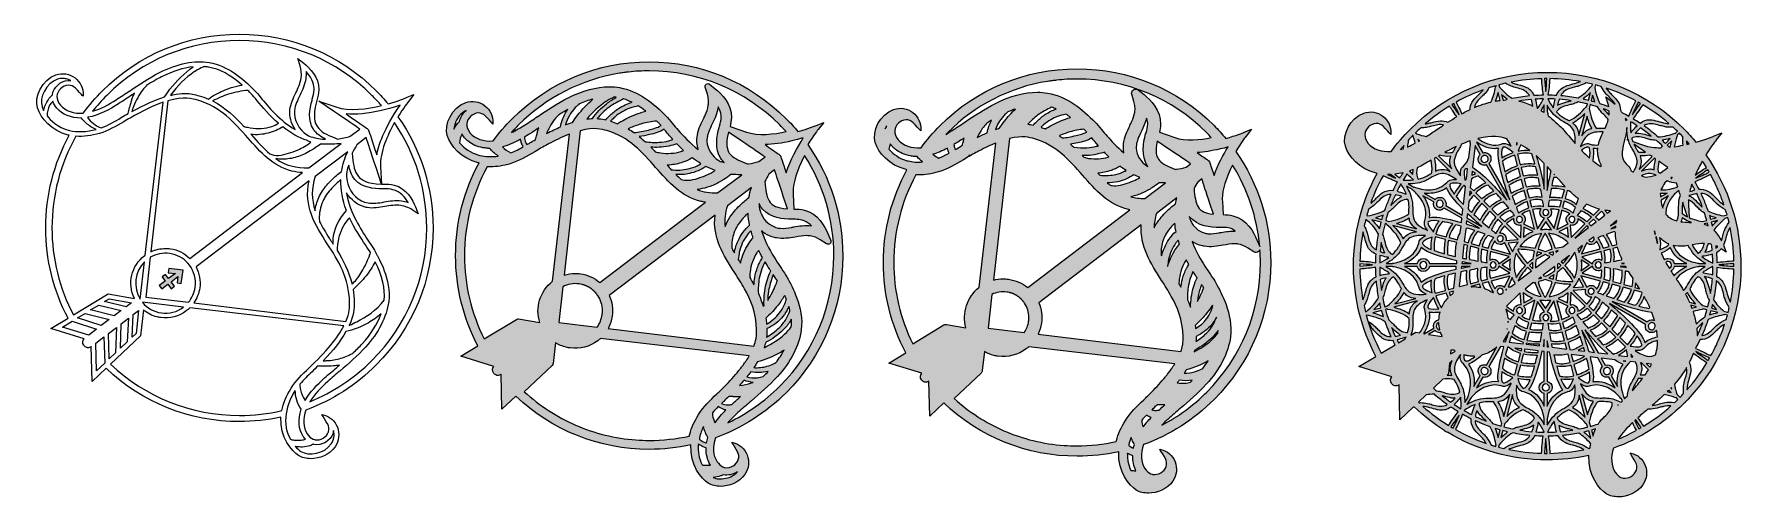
# Model space of a CAD drawing. Header units: millimetres. Extents: x 52 to 1305, y -358 to -18.
import ezdxf

# ---------------------------------------------------------------- set-up
doc = ezdxf.new("R2010")
doc.units = ezdxf.units.MM
doc.header["$MEASUREMENT"] = 0
for name, color, linetype in [('Layer 1', 7, 'Continuous'), ('Layer 2', 7, 'Continuous'), ('Layer 3', 7, 'Continuous'), ('Layer 4', 7, 'Continuous')]:
    doc.layers.add(name, color=color, linetype=linetype)

# ---------------------------------------------------------------- blocks, each defined once
blk = doc.blocks.new('block 3')
at = {"layer": 'Layer 4', "lineweight": 0}
for points in [[(103.6, -214.6), (106.9, -212.6), (123.3, -215.4), (119.4, -218.3), (103.6, -214.6)], [(83.7, -226.6), (89.3, -223.3), (107, -227.7), (101.2, -232.2), (83.7, -226.6)], [(115.9, -221), (110.6, -225.1), (93.4, -220.7), (99.3, -217.2), (115.9, -221)], [(128.6, -221.2), (126.8, -237.9), (123.9, -240.6), (124.7, -224.1), (128.6, -221.2)], [(97.8, -234.7), (92, -239.2), (72.7, -233.3), (79.8, -229), (97.8, -234.7)], [(112.3, -233.5), (111.7, -252.1), (107, -256.5), (106.5, -237.9), (112.3, -233.5)], [(121.1, -226.8), (120.3, -244), (115.3, -248.7), (115.9, -230.8), (121.1, -226.8)], [(103.7, -259.7), (97.7, -265.4), (97.2, -245), (103.1, -240.5), (103.7, -259.7)]]:
    blk.add_lwpolyline(points, dxfattribs=at)
for points, knots in [([(303.1, -261), (329.9, -234.2), (344.7, -198.5), (344.7, -160.5), (344.7, -131.1), (335.8, -102.9), (319, -79), (323.1, -72.4), (326.6, -67.9), (326.6, -67.9), (326.6, -67.9), (330.7, -62.7), (330.7, -62.7), (330.7, -62.7), (324.6, -65.2), (324.6, -65.2), (324.6, -65.2), (319.2, -67.4), (311.7, -69.5), (309, -66.2), (306, -63), (303.1, -60), (276.2, -33.2), (240.5, -18.4), (202.6, -18.4), (164.6, -18.4), (128.9, -33.2), (102.1, -60), (97, -65.1), (92.3, -70.5), (88, -76.3), (81, -76.9), (74.8, -74.7), (71.2, -70.5), (69.5, -68.5), (68.6, -66.1), (68.7, -63.8), (68.9, -59.8), (72.9, -56), (77, -55.9), (78.9, -55.8), (80.8, -56.6), (82.3, -58), (83.7, -59.4), (87.2, -63.3), (87.3, -63.4), (87.3, -63.4), (87.8, -63.9), (87.8, -63.9), (87.8, -63.9), (87.8, -63.1), (87.8, -63.1), (88.1, -58.2), (85.9, -53.5), (82, -50.5), (78, -47.4), (72.7, -46.6), (67.9, -48.2), (57.7, -51.7), (51.9, -64.5), (54.4, -72.5), (56.6, -79.9), (64.7, -89.3), (77, -92.4), (77.3, -92.4), (77.5, -92.5), (77.7, -92.5), (66.4, -113.2), (60.4, -136.7), (60.4, -160.5), (60.4, -183.6), (66.1, -206.6), (76.8, -226.8), (76.8, -226.8), (64.3, -234.3), (64.3, -234.3), (64.3, -234.3), (88.6, -241.8), (88.6, -241.8), (87.4, -243.1), (87.2, -245.1), (88.3, -246.6), (88.3, -246.6), (88.6, -246.9), (88.6, -246.9), (89.1, -247.6), (89.8, -248.1), (90.6, -248.3), (90.7, -248.3), (90.9, -248.3), (91, -248.4), (92, -248.5), (92.9, -248.2), (93.7, -247.7), (93.7, -247.7), (93.8, -247.5), (93.8, -247.5), (93.8, -247.5), (94.4, -273.2), (94.4, -273.2), (94.4, -273.2), (104.7, -263.5), (104.7, -263.5), (131.2, -288.8), (165.9, -302.6), (202.6, -302.6), (212.9, -302.6), (223.1, -301.5), (233.1, -299.4), (232.3, -314.4), (241.1, -324.3), (245.9, -327.4), (247.1, -328.2), (248.6, -328.8), (250.2, -329.2), (251.7, -329.6), (253.3, -329.8), (254.9, -329.8), (261.3, -329.8), (268.7, -327), (272.8, -321), (275.7, -316.8), (276.3, -311.4), (274.5, -306.7), (272.7, -302.1), (268.8, -298.7), (264, -297.6), (264, -297.6), (263.2, -297.4), (263.2, -297.4), (263.2, -297.4), (263.6, -298.1), (263.6, -298.1), (263.7, -298.1), (266.4, -302.6), (267.4, -304.4), (268.4, -306.2), (268.6, -308.3), (268, -310.1), (266.7, -314), (262.1, -316.7), (258.2, -315.9), (258.2, -315.9), (257.3, -315.7), (256.7, -315.4), (255, -314.7), (253.6, -313.4), (252.4, -311.6), (249.4, -307.1), (249, -300.6), (251.3, -294.1), (270.8, -287), (288.2, -275.9), (303.1, -261)], [0, 0, 0, 0, 1, 1, 1, 2, 2, 2, 3, 3, 3, 4, 4, 4, 5, 5, 5, 6, 6, 6, 7, 7, 7, 8, 8, 8, 9, 9, 9, 10, 10, 10, 11, 11, 11, 12, 12, 12, 13, 13, 13, 14, 14, 14, 15, 15, 15, 16, 16, 16, 17, 17, 17, 18, 18, 18, 19, 19, 19, 20, 20, 20, 21, 21, 21, 22, 22, 22, 23, 23, 23, 24, 24, 24, 25, 25, 25, 26, 26, 26, 27, 27, 27, 28, 28, 28, 29, 29, 29, 30, 30, 30, 31, 31, 31, 32, 32, 32, 33, 33, 33, 34, 34, 34, 35, 35, 35, 36, 36, 36, 37, 37, 37, 38, 38, 38, 39, 39, 39, 40, 40, 40, 41, 41, 41, 42, 42, 42, 43, 43, 43, 44, 44, 44, 45, 45, 45, 46, 46, 46, 47, 47, 47, 48, 48, 48, 49, 49, 49, 50, 50, 50, 51, 51, 51, 51]), ([(273.3, -71.8), (273.3, -71.8), (260.9, -67.5), (260.9, -67.5), (260.9, -67.5), (271.7, -74.9), (271.7, -74.9), (281.6, -81.5), (287.6, -85.7), (291, -88.1), (291, -88.1), (284, -93.3), (284, -93.3), (280.9, -94.3), (277.7, -95), (274.5, -95.3), (274.5, -95.3), (272.1, -94.3), (272.1, -94.3), (266.8, -92.2), (262.3, -90.2), (259.8, -86.3), (258.1, -83.7), (256.2, -79), (259.2, -68), (259.2, -68), (259.4, -67.1), (259.4, -67.1), (260.1, -64.6), (260.8, -62), (260.9, -59.2), (261.2, -50), (254.1, -43.1), (249.9, -39.7), (249.9, -39.7), (245.6, -36.3), (245.6, -36.3), (245.6, -36.3), (247.2, -41.6), (247.2, -41.6), (248.1, -44.5), (248.3, -47.6), (247.9, -50.6), (247.4, -54.3), (245.7, -57.8), (244, -61.5), (242.1, -65.4), (240.2, -69.4), (239.7, -73.9), (239.1, -78.8), (240.5, -84), (243.5, -88.4), (232.1, -81.7), (223.8, -71.7), (218.3, -65), (216.5, -62.8), (214.9, -60.9), (213.7, -59.6), (205, -50.8), (194.2, -41.6), (180.4, -39.2), (169.7, -37.4), (157.1, -39.9), (144, -46.6), (136.2, -50.5), (128.9, -55.3), (121.9, -60.1), (121.9, -60.1), (121.8, -60.1), (121.8, -60.1), (118.7, -62.2), (115.4, -64.4), (112.1, -66.5), (106.8, -69.9), (101, -73.2), (94.8, -75), (98.1, -70.9), (101.6, -66.9), (105.3, -63.3), (131.3, -37.3), (165.8, -23), (202.6, -23), (239.3, -23), (273.8, -37.3), (299.8, -63.3), (302.2, -65.6), (304.5, -68.1), (306.8, -70.8), (296.9, -73.2), (283.2, -75.2), (273.3, -71.8)], [0, 0, 0, 0, 1, 1, 1, 2, 2, 2, 3, 3, 3, 4, 4, 4, 5, 5, 5, 6, 6, 6, 7, 7, 7, 8, 8, 8, 9, 9, 9, 10, 10, 10, 11, 11, 11, 12, 12, 12, 13, 13, 13, 14, 14, 14, 15, 15, 15, 16, 16, 16, 17, 17, 17, 18, 18, 18, 19, 19, 19, 20, 20, 20, 21, 21, 21, 22, 22, 22, 23, 23, 23, 24, 24, 24, 25, 25, 25, 26, 26, 26, 27, 27, 27, 28, 28, 28, 29, 29, 29, 30, 30, 30, 30]), ([(168.7, -42.3), (162.2, -47.1), (156.4, -52.6), (151.6, -58.8), (150.1, -60.8), (148.8, -62.6), (147.7, -64.4), (140.6, -66.6), (132.7, -70.1), (123.6, -75.2), (123.8, -74.4), (124.1, -73.7), (124.3, -73), (125.1, -70.8), (126.1, -68.6), (127.1, -66.6), (128.2, -64.4), (129.4, -62.4), (130.6, -60.7), (131.7, -59), (132.9, -57.7), (134.1, -56.5), (134.2, -56.4), (134.3, -56.2), (134.4, -56), (138.5, -53.4), (142.1, -51.4), (145.5, -49.7), (153.6, -45.6), (161.4, -43.1), (168.7, -42.3)], [0, 0, 0, 0, 1, 1, 1, 2, 2, 2, 3, 3, 3, 4, 4, 4, 5, 5, 5, 6, 6, 6, 7, 7, 7, 8, 8, 8, 9, 9, 9, 10, 10, 10, 10]), ([(176, -42.4), (176.2, -42.4), (176.4, -42.3), (176.6, -42.3), (176.7, -42.2), (176.7, -42.2), (176.7, -42.2), (177.9, -42.3), (178.9, -42.4), (179.9, -42.6), (188.1, -44), (196, -48.2), (204.6, -55.8), (202.2, -56.1), (199.6, -56.6), (196.7, -57.6), (192.7, -58.9), (188.8, -60.6), (185, -62.7), (183.2, -63.6), (181.5, -64.8), (179.8, -66), (177.6, -65.1), (175.3, -64.2), (173, -63.6), (170, -62.7), (166.7, -61.9), (162.4, -61.9), (159.9, -61.9), (157, -62.2), (153.7, -62.9), (153.2, -63), (152.7, -63.1), (152.1, -63.2), (157, -56.2), (162.9, -50.4), (169.7, -45.9), (169.9, -45.8), (170.2, -45.7), (170.4, -45.5), (170.4, -45.5), (170.6, -45.4), (170.6, -45.4), (172.3, -44.3), (174.1, -43.3), (175.8, -42.5), (175.8, -42.5), (176, -42.4), (176, -42.4)], [0, 0, 0, 0, 1, 1, 1, 2, 2, 2, 3, 3, 3, 4, 4, 4, 5, 5, 5, 6, 6, 6, 7, 7, 7, 8, 8, 8, 9, 9, 9, 10, 10, 10, 11, 11, 11, 12, 12, 12, 13, 13, 13, 14, 14, 14, 15, 15, 15, 16, 16, 16, 16]), ([(251.5, -45.8), (256.8, -51.4), (257.5, -56.6), (257.5, -59.2), (257.4, -61.5), (256.8, -63.8), (256.1, -66.2), (256.1, -66.2), (255.9, -67), (255.9, -67), (254.2, -73), (252.6, -81.7), (256.9, -88.2), (259.2, -91.8), (262.8, -93.9), (265.8, -95.4), (265.5, -95.4), (265.2, -95.5), (265, -95.5), (261.2, -95.2), (257.4, -94.4), (253.7, -93.2), (253.3, -92.9), (252.9, -92.7), (252.5, -92.5), (246.1, -88.5), (242.4, -81.2), (243.1, -74.3), (243.5, -70.4), (245.3, -66.8), (247.1, -63), (248.9, -59.2), (250.8, -55.3), (251.3, -51), (251.6, -49.3), (251.6, -47.5), (251.5, -45.8)], [0, 0, 0, 0, 1, 1, 1, 2, 2, 2, 3, 3, 3, 4, 4, 4, 5, 5, 5, 6, 6, 6, 7, 7, 7, 8, 8, 8, 9, 9, 9, 10, 10, 10, 11, 11, 11, 12, 12, 12, 12]), ([(78.9, -52.5), (78.2, -52.4), (77.5, -52.4), (76.8, -52.4), (71.2, -52.6), (66, -57.5), (65.3, -63), (62.1, -66), (59.8, -70), (58.9, -74.5), (58.4, -73.4), (58, -72.4), (57.7, -71.5), (57.7, -71.5), (57.7, -71.5), (57.7, -71.5), (55.7, -65), (60.6, -54.3), (69, -51.5), (70.2, -51.1), (71.6, -50.8), (72.9, -50.8), (73.8, -50.8), (74.7, -51), (75.6, -51.2), (76.7, -51.5), (77.8, -51.9), (78.9, -52.5)], [0, 0, 0, 0, 1, 1, 1, 2, 2, 2, 3, 3, 3, 4, 4, 4, 5, 5, 5, 6, 6, 6, 7, 7, 7, 8, 8, 8, 9, 9, 9, 9]), ([(123.8, -62.9), (124.4, -62.5), (125, -62.1), (125.6, -61.7), (124.8, -63.3), (124.1, -65), (123.4, -67.3), (122.9, -69), (122.4, -70.8), (122, -72.3), (121.6, -73.8), (121.3, -75.2), (121, -76.6), (119.2, -77.6), (117.5, -78.6), (115.9, -79.6), (111.2, -82.4), (106.3, -85.3), (101.1, -87.2), (97.1, -85.6), (93.5, -82.9), (91.1, -79.5), (91.2, -79.4), (91.3, -79.4), (91.4, -79.4), (91.4, -79.4), (91.4, -79.4), (91.4, -79.4), (99.7, -77.9), (107.1, -73.7), (113.9, -69.4), (117.3, -67.3), (120.6, -65.1), (123.8, -62.9)], [0, 0, 0, 0, 1, 1, 1, 2, 2, 2, 3, 3, 3, 4, 4, 4, 5, 5, 5, 6, 6, 6, 7, 7, 7, 8, 8, 8, 9, 9, 9, 10, 10, 10, 11, 11, 11, 11]), ([(226.3, -86.1), (226.3, -86.1), (226.3, -86.1), (226.3, -86.1), (224, -86.8), (221.4, -87.3), (218.6, -87.5), (216, -87.6), (213.3, -87.5), (210.6, -87.1), (209.2, -86.9), (207.9, -86.6), (206.6, -86.3), (206.4, -86.2), (206.2, -86.1), (205.9, -86.1), (200, -79.6), (192.7, -72.4), (182.9, -67.4), (186.6, -65.4), (190.6, -63.7), (194.7, -62.4), (199.5, -60.9), (204.2, -60), (208.8, -59.7), (209.6, -60.4), (210.4, -61.2), (211.2, -62.1), (212.4, -63.2), (213.9, -65.1), (215.6, -67.2), (219.5, -71.8), (224.7, -78.1), (231.3, -83.8), (229.7, -84.8), (228, -85.5), (226.3, -86.1)], [0, 0, 0, 0, 1, 1, 1, 2, 2, 2, 3, 3, 3, 4, 4, 4, 5, 5, 5, 6, 6, 6, 7, 7, 7, 8, 8, 8, 9, 9, 9, 10, 10, 10, 11, 11, 11, 12, 12, 12, 12]), ([(63.3, -70.6), (63.9, -69.7), (64.5, -68.9), (65.1, -68.2), (65.3, -68), (65.5, -67.8), (65.7, -67.6), (66.3, -69.4), (67.3, -71.2), (68.6, -72.8), (72.6, -77.4), (79.1, -80), (86.6, -79.9), (88.3, -82.1), (90.3, -84), (92.6, -85.6), (93.9, -86.5), (95.2, -87.3), (96.6, -87.9), (96.9, -88), (97.2, -88.2), (97.5, -88.3), (90.4, -90.2), (83.8, -90.4), (77.8, -89), (69, -86.8), (63.8, -81.4), (61.4, -78.4), (61.5, -75.7), (62.1, -73.1), (63.3, -70.6)], [0, 0, 0, 0, 1, 1, 1, 2, 2, 2, 3, 3, 3, 4, 4, 4, 5, 5, 5, 6, 6, 6, 7, 7, 7, 8, 8, 8, 9, 9, 9, 10, 10, 10, 10]), ([(82.6, -93.3), (88, -93.7), (93.9, -93), (100, -91.2), (106.3, -89.3), (111.9, -86), (117.7, -82.6), (119.2, -81.6), (120.8, -80.7), (122.3, -79.9), (122.3, -79.9), (122.2, -79.7), (122.2, -79.7), (122.2, -79.7), (122.3, -79.9), (122.3, -79.9), (131.4, -74.7), (139.5, -70.8), (146.6, -68.4), (146.6, -68.4), (133.5, -180.4), (133.5, -180.4), (133.5, -180.4), (133.5, -180.4), (133.5, -180.4), (133.4, -180.6), (133.2, -180.7), (133.1, -180.8), (123.3, -188.2), (120.2, -201.3), (125.5, -212.3), (125.5, -212.3), (106.2, -209), (106.2, -209), (106.2, -209), (80.7, -224.4), (80.7, -224.4), (70.4, -204.9), (65, -182.8), (65, -160.5), (65, -136.9), (71.1, -113.6), (82.6, -93.3)], [0, 0, 0, 0, 1, 1, 1, 2, 2, 2, 3, 3, 3, 4, 4, 4, 5, 5, 5, 6, 6, 6, 7, 7, 7, 8, 8, 8, 9, 9, 9, 10, 10, 10, 11, 11, 11, 12, 12, 12, 13, 13, 13, 14, 14, 14, 14]), ([(172, -66.9), (189, -71.8), (199, -83.3), (208.8, -94.5), (218.2, -105.2), (227.1, -115.3), (241.2, -118.8), (243.7, -119.4), (246.3, -119.8), (249, -119.9), (249, -119.9), (166.1, -182.9), (166.1, -182.9), (162.2, -179), (157.3, -176.6), (151.9, -175.8), (150.7, -175.7), (149.5, -175.6), (148.4, -175.6), (144.7, -175.6), (141.1, -176.4), (137.7, -178), (137.7, -178), (150.1, -67.3), (150.1, -67.3), (162, -63.9), (168, -65.7), (172, -66.9)], [0, 0, 0, 0, 1, 1, 1, 2, 2, 2, 3, 3, 3, 4, 4, 4, 5, 5, 5, 6, 6, 6, 7, 7, 7, 8, 8, 8, 9, 9, 9, 9]), ([(303.4, -106.9), (299, -93.4), (297.3, -88.7), (297.3, -88.7), (297.3, -88.7), (297.2, -88.3), (297.2, -88.3), (297.2, -88.3), (296.6, -87.8), (296.6, -87.8), (296.6, -87.8), (292.8, -85), (280.9, -76.9), (288.1, -77.6), (296.8, -76.7), (306.8, -74.4), (312.3, -73.1), (317.2, -71.6), (320.5, -70.4), (308.6, -87.6), (304.7, -100.3), (303.4, -106.9)], [0, 0, 0, 0, 1, 1, 1, 2, 2, 2, 3, 3, 3, 4, 4, 4, 5, 5, 5, 6, 6, 6, 7, 7, 7, 7]), ([(245.3, -103.4), (243.2, -104.3), (241, -105.1), (238.7, -105.8), (236.5, -106.4), (233.9, -107.1), (231.2, -107.3), (228.9, -107.4), (226.8, -107), (224.9, -106.3), (220.2, -102.2), (215.9, -97.3), (211.4, -92.2), (211.4, -92.2), (211, -91.7), (211, -91.7), (213.2, -92.3), (215.4, -92.2), (217.4, -92), (221.6, -91.7), (225.7, -90.7), (229.5, -89), (231.2, -88.3), (232.8, -87.4), (234.4, -86.4), (240.2, -91), (246.4, -94.4), (252.5, -96.5), (253.4, -96.9), (254.2, -97.3), (255.1, -97.6), (252.1, -99.9), (248.8, -101.8), (245.3, -103.4)], [0, 0, 0, 0, 1, 1, 1, 2, 2, 2, 3, 3, 3, 4, 4, 4, 5, 5, 5, 6, 6, 6, 7, 7, 7, 8, 8, 8, 9, 9, 9, 10, 10, 10, 11, 11, 11, 11]), ([(267.4, -273.2), (270.3, -270.6), (273.3, -268), (276.3, -265.5), (282.7, -260), (289.4, -254.3), (295.2, -247.9), (304.7, -237.5), (310.6, -226), (312.2, -214.6), (314.5, -199.1), (303.9, -180.9), (303.8, -180.7), (303.2, -179.5), (302.5, -178.2), (301.8, -176.9), (300.9, -175.3), (299.5, -173.3), (297.9, -171), (292.9, -163.5), (285.2, -152.2), (282, -138.8), (281.7, -137.4), (281.4, -136.1), (281.2, -134.7), (284.4, -140), (289.4, -144), (295, -145.3), (295.5, -145.5), (295.9, -145.6), (296.4, -145.6), (300.8, -146.4), (305.2, -145.6), (309.4, -144.9), (313.4, -144.2), (317.2, -143.5), (321, -144.1), (323.9, -144.5), (326.8, -145.6), (329.3, -147.2), (329.3, -147.2), (333.9, -150.2), (333.9, -150.2), (333.9, -150.2), (331.9, -145.1), (331.9, -145.1), (329.8, -140.1), (325.1, -131.4), (316.2, -129.1), (313.6, -128.4), (311, -128.4), (308.4, -128.4), (308.4, -128.4), (307.4, -128.4), (307.4, -128.4), (307.2, -128.4), (307.1, -128.4), (306.9, -128.4), (306.9, -128.4), (306.2, -115.6), (306.2, -115.6), (305.6, -104.9), (311.4, -92.3), (316.4, -83.3), (331.9, -106.1), (340.1, -132.8), (340.1, -160.5), (340.1, -197.3), (325.8, -231.8), (299.8, -257.8), (286.7, -270.9), (271.4, -281.1), (254.3, -288), (257.8, -282.3), (262.6, -277.5), (267.4, -273.2)], [0, 0, 0, 0, 1, 1, 1, 2, 2, 2, 3, 3, 3, 4, 4, 4, 5, 5, 5, 6, 6, 6, 7, 7, 7, 8, 8, 8, 9, 9, 9, 10, 10, 10, 11, 11, 11, 12, 12, 12, 13, 13, 13, 14, 14, 14, 15, 15, 15, 16, 16, 16, 17, 17, 17, 18, 18, 18, 19, 19, 19, 20, 20, 20, 21, 21, 21, 22, 22, 22, 23, 23, 23, 24, 24, 24, 25, 25, 25, 25]), ([(253.5, -116.5), (244.3, -116.8), (236.6, -114.7), (229.4, -109.7), (230.9, -110), (232.5, -110.1), (234.2, -110.1), (237.7, -110.1), (241.3, -109.6), (244.8, -108.5), (248, -107.5), (251.3, -106), (254.6, -104.1), (257, -102.7), (259.4, -101), (262, -99.1), (262.9, -99.1), (263.8, -99.1), (264.7, -99), (268.8, -99.3), (273, -99.2), (277.3, -98.5), (277.3, -98.5), (253.5, -116.5), (253.5, -116.5)], [0, 0, 0, 0, 1, 1, 1, 2, 2, 2, 3, 3, 3, 4, 4, 4, 5, 5, 5, 6, 6, 6, 7, 7, 7, 8, 8, 8, 8]), ([(290, -122.8), (287, -119.3), (286.3, -114.4), (285.7, -108.7), (285.7, -108.7), (285.4, -105.8), (285.4, -105.8), (286.4, -103.6), (287.6, -101.5), (288.9, -99.5), (288.9, -99.5), (295.6, -94.3), (295.6, -94.3), (296.9, -98.3), (299.2, -105.1), (302.9, -116.3), (302.9, -116.3), (306.8, -128.4), (306.8, -128.4), (295.9, -128.2), (292, -125.1), (290, -122.8)], [0, 0, 0, 0, 1, 1, 1, 2, 2, 2, 3, 3, 3, 4, 4, 4, 5, 5, 5, 6, 6, 6, 7, 7, 7, 7]), ([(270.4, -125.2), (267.7, -127.8), (265.4, -130.6), (263.5, -133.4), (261.5, -136.5), (260, -139.8), (259.1, -143.2), (258.6, -144.9), (258.3, -146.4), (258.2, -148), (255.4, -139.6), (255.4, -131.5), (258.2, -122.7), (258.2, -122.7), (282.1, -104.6), (282.1, -104.6), (279.9, -109.3), (278.4, -114.2), (277.6, -119.1), (274.9, -121.1), (272.5, -123.1), (270.4, -125.2)], [0, 0, 0, 0, 1, 1, 1, 2, 2, 2, 3, 3, 3, 4, 4, 4, 5, 5, 5, 6, 6, 6, 7, 7, 7, 7]), ([(281.1, -147.7), (275.1, -154.9), (271.9, -161.8), (271.4, -168.6), (271.3, -169.9), (271.3, -171.2), (271.4, -172.4), (271, -171.7), (270.5, -170.9), (270, -170.2), (269.5, -169.5), (269.1, -168.8), (268.6, -168.1), (265.9, -163.8), (263.5, -160), (261.5, -156), (261.3, -155.3), (261.3, -154.6), (261.2, -154), (261.1, -149.7), (262, -145.3), (263.8, -141.1), (264.1, -140.3), (264.6, -139.4), (265.1, -138.4), (267, -135.2), (269.5, -132.1), (272.8, -128.9), (273.9, -127.9), (275, -126.9), (276.2, -125.8), (276.5, -125.5), (276.8, -125.3), (277.1, -125.1), (276.9, -132.4), (278.2, -140), (281.1, -147.7)], [0, 0, 0, 0, 1, 1, 1, 2, 2, 2, 3, 3, 3, 4, 4, 4, 5, 5, 5, 6, 6, 6, 7, 7, 7, 8, 8, 8, 9, 9, 9, 10, 10, 10, 11, 11, 11, 12, 12, 12, 12]), ([(282.9, -114.5), (283.5, -117.9), (284.6, -121.8), (287.4, -125.1), (292.5, -131.1), (301.2, -131.8), (307.4, -131.9), (307.4, -131.9), (308.3, -131.9), (308.3, -131.9), (310.8, -131.9), (313.1, -131.9), (315.3, -132.5), (320.7, -133.9), (324.3, -138.2), (326.5, -141.9), (324.8, -141.3), (323.2, -140.9), (321.5, -140.6), (317.2, -140), (312.9, -140.8), (308.8, -141.5), (304.7, -142.2), (300.8, -142.9), (297, -142.2), (290.2, -141.1), (284.2, -135.4), (282.1, -128.1), (280.7, -123.1), (280.9, -119.1), (282.9, -114.5)], [0, 0, 0, 0, 1, 1, 1, 2, 2, 2, 3, 3, 3, 4, 4, 4, 5, 5, 5, 6, 6, 6, 7, 7, 7, 8, 8, 8, 9, 9, 9, 10, 10, 10, 10]), ([(173.5, -204.6), (174.2, -199.2), (173.3, -193.9), (170.8, -189.1), (170.8, -189.1), (253.8, -126.1), (253.8, -126.1), (249.6, -144.7), (258.1, -158), (267.1, -172.1), (275.1, -184.5), (283.3, -197.4), (283.4, -215.2), (283.5, -218.3), (283.5, -222.7), (280.8, -229.1), (280.8, -229.1), (169.2, -215.6), (169.2, -215.6), (171.4, -212.3), (172.9, -208.5), (173.5, -204.6)], [0, 0, 0, 0, 1, 1, 1, 2, 2, 2, 3, 3, 3, 4, 4, 4, 5, 5, 5, 6, 6, 6, 7, 7, 7, 7]), ([(298.2, -180.5), (297.9, -181.3), (297.6, -182.1), (297.3, -182.8), (296.4, -184.8), (295.6, -186.6), (294.8, -188.3), (292.8, -192.3), (290.8, -195.6), (288.5, -198.4), (287.5, -199.6), (286.4, -200.8), (285.3, -201.9), (283, -192.1), (278.5, -183.9), (274.4, -177.1), (274.4, -176.9), (274.4, -176.6), (274.4, -176.4), (274.4, -175.1), (274.5, -173.7), (274.7, -172.4), (275, -169.6), (275.6, -167), (276.5, -164.5), (277.4, -161.9), (278.6, -159.5), (279.9, -157.4), (280.9, -155.9), (282.1, -154.5), (283.5, -153.2), (287.2, -161.2), (291.7, -168), (295.1, -172.9), (296.6, -175.2), (298, -177.1), (298.8, -178.6), (298.8, -178.6), (298.9, -178.8), (298.9, -178.8), (298.6, -179.4), (298.4, -180), (298.2, -180.5)], [0, 0, 0, 0, 1, 1, 1, 2, 2, 2, 3, 3, 3, 4, 4, 4, 5, 5, 5, 6, 6, 6, 7, 7, 7, 8, 8, 8, 9, 9, 9, 10, 10, 10, 11, 11, 11, 12, 12, 12, 13, 13, 13, 14, 14, 14, 14]), ([(133, -185.4), (133, -185.4), (129.8, -212.8), (129.8, -212.8), (124.3, -204.1), (125.7, -192.7), (133, -185.4)], [0, 0, 0, 0, 1, 1, 1, 2, 2, 2, 2]), ([(165.9, -187.8), (169.4, -192.5), (170.9, -198.3), (170.1, -204.1), (169.5, -208.2), (167.8, -212), (165.2, -215.1), (165.2, -215.1), (134, -211.3), (134, -211.3), (134, -211.3), (137.2, -182.1), (137.2, -182.1), (141.5, -179.6), (146.4, -178.6), (151.4, -179.3), (152.2, -179.4), (152.9, -179.5), (153.6, -179.7), (158.6, -180.9), (162.8, -183.7), (165.9, -187.8)], [0, 0, 0, 0, 1, 1, 1, 2, 2, 2, 3, 3, 3, 4, 4, 4, 5, 5, 5, 6, 6, 6, 7, 7, 7, 7]), ([(283.6, -231.9), (283.6, -231.9), (283.2, -232.1), (283.2, -232.1), (286.5, -225), (286.9, -219.7), (286.9, -215.1), (286.9, -211.9), (286.6, -208.7), (286.1, -205.6), (289.5, -202.7), (292.7, -199.3), (295.6, -195.6), (298.2, -192.3), (300.4, -188.8), (302.3, -185.3), (307.5, -196), (309.6, -205), (308.9, -213.5), (303.5, -221.1), (295.3, -226), (288.7, -229.4), (287, -230.2), (285.3, -231.1), (283.6, -231.9)], [0, 0, 0, 0, 1, 1, 1, 2, 2, 2, 3, 3, 3, 4, 4, 4, 5, 5, 5, 6, 6, 6, 7, 7, 7, 8, 8, 8, 8]), ([(130.1, -239.6), (130.1, -239.6), (132.1, -220.7), (132.1, -220.7), (135, -223.1), (138.5, -224.9), (142.2, -225.8), (143.1, -226), (143.9, -226.2), (144.8, -226.3), (151.5, -227.3), (158.2, -225.5), (163.6, -221.4), (164.5, -220.7), (165.4, -220), (166.2, -219.2), (166.2, -219.2), (279.2, -232.4), (279.2, -232.4), (274.7, -241.2), (266, -251.7), (253.6, -263.4), (248.7, -268), (244.1, -272.6), (240.5, -278.1), (237.1, -283.6), (234.8, -289.1), (233.7, -294.5), (223.6, -296.9), (213.1, -298.1), (202.6, -298.1), (167.2, -298.1), (133.6, -284.7), (108, -260.4), (108, -260.4), (130.1, -239.6), (130.1, -239.6)], [0, 0, 0, 0, 1, 1, 1, 2, 2, 2, 3, 3, 3, 4, 4, 4, 5, 5, 5, 6, 6, 6, 7, 7, 7, 8, 8, 8, 9, 9, 9, 10, 10, 10, 11, 11, 11, 12, 12, 12, 12]), ([(161.5, -218.6), (161.5, -218.6), (161.5, -218.6), (161.5, -218.6), (156.9, -222.2), (151.1, -223.7), (145.3, -222.9), (139.8, -222.1), (134.9, -219.4), (131.4, -215.1), (131.4, -215.1), (161.5, -218.6), (161.5, -218.6)], [0, 0, 0, 0, 1, 1, 1, 2, 2, 2, 3, 3, 3, 4, 4, 4, 4]), ([(306.6, -223.6), (303.9, -231), (299.3, -238.3), (292.7, -245.5), (290.7, -247.7), (288.4, -250), (285.9, -252.4), (284.8, -253), (284, -253.4), (283.2, -253.8), (281.6, -254.6), (280, -255.2), (278.3, -255.8), (275, -256.9), (271.5, -257.6), (268, -257.8), (267, -257.9), (266.1, -257.9), (265.1, -258), (264.7, -258), (264.4, -258), (264, -258), (271.6, -250.2), (276.9, -243.4), (280.8, -236.6), (286.3, -235.4), (291.7, -233.2), (297, -230.3), (297, -230.3), (297, -230.3), (297, -230.3), (300.4, -228.3), (303.6, -226.1), (306.6, -223.6)], [0, 0, 0, 0, 1, 1, 1, 2, 2, 2, 3, 3, 3, 4, 4, 4, 5, 5, 5, 6, 6, 6, 7, 7, 7, 8, 8, 8, 9, 9, 9, 10, 10, 10, 11, 11, 11, 11]), ([(248.5, -282.5), (248.5, -282.5), (248.4, -282.3), (248.4, -282.3), (247.9, -281), (247.4, -279.7), (247.2, -278.4), (247, -277.2), (247, -276.1), (247, -275.1), (250, -271.6), (252.6, -269.1), (255.9, -266), (257.4, -264.6), (258.9, -263.1), (260.3, -261.7), (261.5, -261.9), (262.9, -262), (264.5, -262), (267, -262.1), (269.4, -262), (271.7, -261.8), (273.1, -261.6), (274.6, -261.4), (276, -261.2), (275.3, -261.8), (274.7, -262.3), (274, -262.9), (271.1, -265.4), (268, -268), (265.1, -270.6), (259.9, -275.4), (254.5, -280.6), (250.8, -287.1), (249.8, -285.6), (249, -283.9), (248.5, -282.5)], [0, 0, 0, 0, 1, 1, 1, 2, 2, 2, 3, 3, 3, 4, 4, 4, 5, 5, 5, 6, 6, 6, 7, 7, 7, 8, 8, 8, 9, 9, 9, 10, 10, 10, 11, 11, 11, 12, 12, 12, 12]), ([(249.7, -315.9), (248.6, -316.1), (247.3, -316.2), (245.7, -316.2), (245.7, -316.2), (245.2, -316.2), (245.2, -316.2), (244.1, -316.2), (243.1, -316.2), (242.1, -316.1), (241.3, -316.1), (240.7, -315.9), (240, -315.6), (232, -300.8), (239.7, -285.8), (243.4, -280), (243.5, -279.9), (243.5, -279.8), (243.6, -279.8), (243.6, -284.6), (245.1, -289.5), (247.9, -293.5), (245.4, -301), (246, -308.3), (249.5, -313.6), (250, -314.3), (250.6, -315), (251.2, -315.6), (250.7, -315.8), (250.2, -315.9), (249.7, -315.9)], [0, 0, 0, 0, 1, 1, 1, 2, 2, 2, 3, 3, 3, 4, 4, 4, 5, 5, 5, 6, 6, 6, 7, 7, 7, 8, 8, 8, 9, 9, 9, 10, 10, 10, 10]), ([(271.7, -309.2), (272.6, -312.5), (272, -316.1), (270, -319), (265, -326.3), (253.4, -328.1), (247.8, -324.5), (246.4, -323.6), (244.9, -322.3), (243.6, -320.7), (243.6, -320.7), (243.7, -320.8), (243.8, -320.8), (245.5, -321.2), (247.3, -321.3), (249, -321.3), (250.9, -321.2), (252.7, -320.9), (254.4, -320.3), (255.2, -320), (255.9, -319.6), (256.8, -319.1), (257, -319.2), (257.2, -319.2), (257.3, -319.3), (263, -320.6), (269.5, -316.8), (271.3, -311.2), (271.5, -310.5), (271.6, -309.8), (271.7, -309.2)], [0, 0, 0, 0, 1, 1, 1, 2, 2, 2, 3, 3, 3, 4, 4, 4, 5, 5, 5, 6, 6, 6, 7, 7, 7, 8, 8, 8, 9, 9, 9, 10, 10, 10, 10])]:
    blk.add_open_spline(points, degree=3, knots=knots, dxfattribs=at)
blk = doc.blocks.new('block 2')
at = {"layer": 'Layer 4'}
h = blk.add_hatch(color=2, dxfattribs=at)
h.dxf.hatch_style = 2
h.paths.add_polyline_path([(150.7, -190.3), (150.4, -193.4), (155.6, -193.9), (150.6, -197.6), (148.3, -194.6), (145.9, -196.4), (148.2, -199.5), (143.8, -202.8), (145.7, -205.2), (150, -201.9), (152.5, -205.1), (154.9, -203.3), (152.4, -200.1), (157.5, -196.2), (156.8, -200.7), (159.8, -201.2), (161.3, -191.4)])
at = {"layer": 'Layer 4', "lineweight": 0}
blk.add_lwpolyline([(150.7, -190.3), (150.4, -193.4), (155.6, -193.9), (150.6, -197.6), (148.3, -194.6), (145.9, -196.4), (148.2, -199.5), (143.8, -202.8), (145.7, -205.2), (150, -201.9), (152.5, -205.1), (154.9, -203.3), (152.4, -200.1), (157.5, -196.2), (156.8, -200.7), (159.8, -201.2), (161.3, -191.4), (150.7, -190.3)], dxfattribs=at)
at = {"layer": 'Layer 4'}
blk.add_blockref('block 3', (0, 0), dxfattribs=at)

msp = doc.modelspace()

# ---------------------------------------------------------------- hatches: boundary and pattern name
at = {"layer": 'Layer 1'}
h = msp.add_hatch(color=1, dxfattribs=at)
h.dxf.hatch_style = 2
edge = h.paths.add_edge_path()
edge.add_spline(control_points=[(1304.7, -188.6), (1304.7, -159.1), (1295.8, -130.9), (1279, -107), (1283.1, -100.4), (1286.6, -96), (1286.6, -96), (1286.6, -96), (1290.7, -90.8), (1290.7, -90.8), (1290.7, -90.8), (1284.6, -93.3), (1284.6, -93.3), (1284.6, -93.3), (1279.2, -95.5), (1271.7, -97.6), (1268.9, -94.2), (1266, -91), (1263.1, -88.1), (1236.2, -61.2), (1200.5, -46.4), (1162.6, -46.4), (1124.6, -46.4), (1088.9, -61.2), (1062.1, -88.1), (1057, -93.1), (1052.3, -98.6), (1048, -104.4), (1041, -104.9), (1034.8, -102.8), (1031.2, -98.6), (1029.5, -96.5), (1028.6, -94.1), (1028.7, -91.9), (1028.9, -87.9), (1032.9, -84.1), (1036.9, -83.9), (1038.9, -83.9), (1040.8, -84.6), (1042.3, -86.1), (1043.7, -87.5), (1047.2, -91.4), (1047.2, -91.4), (1047.2, -91.4), (1047.8, -92), (1047.8, -92), (1047.8, -92), (1047.8, -91.2), (1047.8, -91.2), (1048.1, -86.3), (1045.9, -81.6), (1042, -78.6), (1038, -75.5), (1032.7, -74.6), (1027.9, -76.3), (1017.7, -79.7), (1011.9, -92.5), (1014.4, -100.5), (1016.6, -108), (1024.7, -117.4), (1037, -120.4), (1037.3, -120.5), (1037.5, -120.5), (1037.7, -120.6), (1026.4, -141.2), (1020.4, -164.7), (1020.4, -188.6), (1020.4, -211.7), (1026.1, -234.6), (1036.8, -254.8), (1036.8, -254.8), (1024.3, -262.3), (1024.3, -262.3), (1024.3, -262.3), (1048.6, -269.8), (1048.6, -269.8), (1047.3, -271.1), (1047.2, -273.2), (1048.3, -274.6), (1048.3, -274.6), (1048.6, -275), (1048.6, -275), (1049.1, -275.7), (1049.8, -276.1), (1050.6, -276.3), (1050.7, -276.4), (1050.8, -276.4), (1051, -276.4), (1051.9, -276.5), (1052.9, -276.3), (1053.7, -275.7), (1053.7, -275.7), (1053.8, -275.6), (1053.8, -275.6), (1053.8, -275.6), (1054.4, -301.3), (1054.4, -301.3), (1054.4, -301.3), (1064.2, -292), (1064.2, -292), (1064.5, -291.9), (1064.7, -291.9), (1064.9, -291.8), (1071.9, -298.5), (1079.5, -304.3), (1087.5, -309.3), (1087.5, -309.4), (1087.4, -309.5), (1087.4, -309.6), (1088, -309.9), (1088.6, -310.2), (1089.3, -310.5), (1089.3, -310.5), (1089.3, -310.4), (1089.3, -310.4), (1111.2, -323.6), (1136.4, -330.7), (1162.6, -330.7), (1172.8, -330.7), (1183.1, -329.6), (1193.1, -327.4), (1192.3, -342.5), (1201.1, -352.3), (1205.9, -355.5), (1207.1, -356.2), (1208.6, -356.9), (1210.2, -357.3), (1211.7, -357.6), (1213.3, -357.8), (1214.9, -357.8), (1221.3, -357.8), (1228.6, -355.1), (1232.8, -349), (1235.7, -344.8), (1236.3, -339.5), (1234.5, -334.7), (1232.7, -330.1), (1228.8, -326.7), (1224, -325.7), (1224, -325.7), (1223.2, -325.5), (1223.2, -325.5), (1223.2, -325.5), (1223.6, -326.1), (1223.6, -326.1), (1223.7, -326.2), (1226.4, -330.7), (1227.4, -332.4), (1228.3, -334.2), (1228.6, -336.3), (1228, -338.2), (1226.7, -342), (1222.1, -344.8), (1218.2, -344), (1218.2, -344), (1217.3, -343.8), (1216.7, -343.5), (1215, -342.7), (1213.5, -341.4), (1212.4, -339.7), (1209.4, -335.2), (1209, -328.6), (1211.3, -322.1), (1230.6, -315.1), (1247.9, -304.1), (1262.6, -289.5), (1263, -289.2), (1263.4, -288.8), (1263.7, -288.5), (1263.7, -288.5), (1263.7, -288.4), (1263.7, -288.4), (1263.7, -288.4), (1263.7, -288.4), (1263.8, -288.3), (1263.8, -288.4), (1263.8, -288.4), (1263.8, -288.4), (1264.5, -287.7), (1265.3, -287.1), (1266, -286.4), (1266, -286.3), (1266, -286.2), (1265.9, -286.1), (1291, -259.6), (1304.7, -225.1), (1304.7, -188.6)], knot_values=[0, 0, 0, 0, 1, 1, 1, 2, 2, 2, 3, 3, 3, 4, 4, 4, 5, 5, 5, 6, 6, 6, 7, 7, 7, 8, 8, 8, 9, 9, 9, 10, 10, 10, 11, 11, 11, 12, 12, 12, 13, 13, 13, 14, 14, 14, 15, 15, 15, 16, 16, 16, 17, 17, 17, 18, 18, 18, 19, 19, 19, 20, 20, 20, 21, 21, 21, 22, 22, 22, 23, 23, 23, 24, 24, 24, 25, 25, 25, 26, 26, 26, 27, 27, 27, 28, 28, 28, 29, 29, 29, 30, 30, 30, 31, 31, 31, 32, 32, 32, 33, 33, 33, 34, 34, 34, 35, 35, 35, 36, 36, 36, 37, 37, 37, 38, 38, 38, 39, 39, 39, 40, 40, 40, 41, 41, 41, 42, 42, 42, 43, 43, 43, 44, 44, 44, 45, 45, 45, 46, 46, 46, 47, 47, 47, 48, 48, 48, 49, 49, 49, 50, 50, 50, 51, 51, 51, 52, 52, 52, 53, 53, 53, 54, 54, 54, 55, 55, 55, 56, 56, 56, 57, 57, 57, 58, 58, 58, 59, 59, 59, 60, 60, 60, 61, 61, 61, 62, 62, 62, 62], degree=3, periodic=1)
edge = h.paths.add_edge_path()
edge.add_spline(control_points=[(1121.3, -319.8), (1120.4, -317.6), (1119.2, -315.6), (1117.8, -313.9), (1116.9, -312.9), (1115.9, -311.9), (1115, -311), (1112.6, -308.5), (1110.2, -306.2), (1109.7, -302.7), (1109.7, -302.5), (1109.6, -302.2), (1109.6, -302), (1110.9, -302.5), (1112, -303), (1113.1, -303.5), (1115.5, -304.5), (1118.1, -305.5), (1120.7, -306.4), (1122.9, -310.4), (1124, -315), (1124.8, -318.9), (1124.8, -318.9), (1124.8, -319), (1124.8, -319), (1124.8, -319.2), (1124.9, -319.4), (1125, -319.6), (1125, -319.6), (1124.7, -320.8), (1124.7, -320.8), (1124.3, -320.7), (1123.9, -320.6), (1123.5, -320.5), (1122.8, -320.3), (1122.1, -320), (1121.3, -319.8)], knot_values=[0, 0, 0, 0, 1, 1, 1, 2, 2, 2, 3, 3, 3, 4, 4, 4, 5, 5, 5, 6, 6, 6, 7, 7, 7, 8, 8, 8, 9, 9, 9, 10, 10, 10, 11, 11, 11, 12, 12, 12, 12], degree=3, periodic=1)
edge = h.paths.add_edge_path()
edge.add_spline(control_points=[(1025, -190.7), (1029.1, -190.4), (1033.8, -190), (1036.6, -189.4), (1036.7, -191.7), (1036.8, -194.1), (1036.9, -196.4), (1034.3, -197.6), (1032.4, -199.4), (1031.2, -201.9), (1030.2, -203.7), (1029.7, -205.7), (1029.2, -207.6), (1028.9, -208.7), (1028.6, -209.9), (1028.2, -211), (1027.9, -211.8), (1027.6, -212.6), (1027.3, -213.3), (1025.9, -205.9), (1025.2, -198.3), (1025, -190.7)], knot_values=[0, 0, 0, 0, 1, 1, 1, 2, 2, 2, 3, 3, 3, 4, 4, 4, 5, 5, 5, 6, 6, 6, 7, 7, 7, 7], degree=3, periodic=1)
edge = h.paths.add_edge_path()
edge.add_spline(control_points=[(1094, -69.3), (1095.4, -72.2), (1096.9, -75.3), (1097.9, -77.6), (1096.4, -75.6), (1094.4, -72.8), (1092.6, -70.1), (1093.1, -69.8), (1093.5, -69.5), (1094, -69.3)], knot_values=[0, 0, 0, 0, 1, 1, 1, 2, 2, 2, 3, 3, 3, 3], degree=3, periodic=1)
edge = h.paths.add_edge_path()
edge.add_spline(control_points=[(1263.9, -271.1), (1263.6, -272.2), (1263.2, -273.4), (1263, -274.5), (1262.5, -276.9), (1262.4, -279.4), (1262.6, -282.1), (1261.7, -283), (1260.8, -283.9), (1260, -284.8), (1260, -284.8), (1257.8, -282.6), (1257.8, -282.6), (1257, -280.1), (1256.3, -277.6), (1255.9, -275.2), (1259.4, -271.2), (1262.5, -267), (1264.9, -262.8), (1265.5, -265.6), (1264.7, -268.3), (1263.9, -271.1)], knot_values=[0, 0, 0, 0, 1, 1, 1, 2, 2, 2, 3, 3, 3, 4, 4, 4, 5, 5, 5, 6, 6, 6, 7, 7, 7, 7], degree=3, periodic=1)
edge = h.paths.add_edge_path()
edge.add_spline(control_points=[(1193.8, -322.2), (1193.5, -322.2), (1193.3, -322.3), (1193, -322.4), (1191, -320.8), (1188.9, -319.7), (1186.7, -318.9), (1185.4, -318.4), (1184.1, -318.1), (1182.9, -317.7), (1179.5, -316.8), (1176.3, -316), (1174.1, -313.2), (1174, -313.1), (1173.9, -312.9), (1173.8, -312.8), (1177.8, -312.4), (1181.8, -311.8), (1185.7, -311.1), (1188.9, -313.1), (1191.6, -315.7), (1194.6, -319), (1194.3, -320.1), (1194, -321.1), (1193.8, -322.2)], knot_values=[0, 0, 0, 0, 1, 1, 1, 2, 2, 2, 3, 3, 3, 4, 4, 4, 5, 5, 5, 6, 6, 6, 7, 7, 7, 8, 8, 8, 8], degree=3, periodic=1)
edge = h.paths.add_edge_path()
edge.add_spline(control_points=[(1161.5, -280.1), (1160, -280.1), (1158.8, -278.9), (1158.8, -277.5), (1158.8, -276.2), (1160, -275), (1161.5, -275), (1162.9, -275), (1164.1, -276.2), (1164.1, -277.5), (1164.1, -278.9), (1162.9, -280.1), (1161.5, -280.1)], knot_values=[0, 0, 0, 0, 1, 1, 1, 2, 2, 2, 3, 3, 3, 4, 4, 4, 4], degree=3, periodic=1)
edge = h.paths.add_edge_path()
edge.add_spline(control_points=[(1162.4, -325.9), (1161.8, -325.9), (1161.1, -325.9), (1160.5, -325.9), (1160.7, -322.2), (1161.1, -317.9), (1161.5, -314.9), (1161.8, -317.9), (1162.2, -322.2), (1162.4, -325.9)], knot_values=[0, 0, 0, 0, 1, 1, 1, 2, 2, 2, 3, 3, 3, 3], degree=3, periodic=1)
edge = h.paths.add_edge_path()
edge.add_spline(control_points=[(1068.4, -288.8), (1068.3, -288.7), (1068.1, -288.5), (1068, -288.4), (1068, -288.4), (1073.8, -283), (1073.8, -283), (1075.7, -282.6), (1077.7, -282.5), (1079.7, -282.6), (1082.7, -285.3), (1085.9, -287.8), (1089.2, -290.1), (1088.7, -290.4), (1088.3, -290.6), (1087.8, -290.7), (1084.5, -292), (1081.4, -291.1), (1078.1, -290.2), (1077, -289.8), (1075.8, -289.5), (1074.7, -289.3), (1073.1, -288.9), (1071.5, -288.7), (1069.8, -288.7), (1069.3, -288.7), (1068.9, -288.8), (1068.4, -288.8)], knot_values=[0, 0, 0, 0, 1, 1, 1, 2, 2, 2, 3, 3, 3, 4, 4, 4, 5, 5, 5, 6, 6, 6, 7, 7, 7, 8, 8, 8, 9, 9, 9, 9], degree=3, periodic=1)
edge = h.paths.add_edge_path()
edge.add_spline(control_points=[(1025.1, -184.8), (1025.3, -177.6), (1026, -170.5), (1027.3, -163.4), (1027.8, -164.9), (1028.2, -166.3), (1028.6, -167.8), (1029.1, -169.7), (1029.6, -171.6), (1030.4, -173.5), (1031.6, -176.4), (1033.7, -178.4), (1036.9, -179.8), (1036.8, -181.8), (1036.7, -183.9), (1036.7, -186.1), (1033.8, -185.4), (1029.1, -185), (1025.1, -184.8)], knot_values=[0, 0, 0, 0, 1, 1, 1, 2, 2, 2, 3, 3, 3, 4, 4, 4, 5, 5, 5, 6, 6, 6, 6], degree=3, periodic=1)
edge = h.paths.add_edge_path()
edge.add_spline(control_points=[(1034.3, -187.7), (1031.8, -188), (1028.3, -188.3), (1025, -188.6), (1025, -188), (1025, -187.4), (1025, -186.9), (1028.3, -187.1), (1031.8, -187.4), (1034.3, -187.7)], knot_values=[0, 0, 0, 0, 1, 1, 1, 2, 2, 2, 3, 3, 3, 3], degree=3, periodic=1)
edge = h.paths.add_edge_path()
edge.add_spline(control_points=[(1047.6, -121.4), (1048.9, -122.4), (1050.3, -123.3), (1051.3, -124.1), (1049.6, -123.4), (1047.5, -122.5), (1045.4, -121.4), (1046.1, -121.4), (1046.8, -121.4), (1047.6, -121.4)], knot_values=[0, 0, 0, 0, 1, 1, 1, 2, 2, 2, 3, 3, 3, 3], degree=3, periodic=1)
edge = h.paths.add_edge_path()
edge.add_spline(control_points=[(1050.8, -121.2), (1052.7, -120.9), (1054.7, -120.6), (1056.7, -120.1), (1055.9, -121.3), (1055.1, -122.6), (1054.3, -123.9), (1053.5, -123.2), (1052.3, -122.3), (1050.8, -121.2)], knot_values=[0, 0, 0, 0, 1, 1, 1, 2, 2, 2, 3, 3, 3, 3], degree=3, periodic=1)
edge = h.paths.add_edge_path()
edge.add_spline(control_points=[(1069.7, -87.1), (1071.2, -87.1), (1072.6, -87), (1074, -86.8), (1075.4, -86.5), (1076.7, -86.2), (1077.9, -85.9), (1080.9, -85.1), (1083.7, -84.3), (1086.5, -85), (1085, -86.1), (1083.4, -87.1), (1081.9, -88.1), (1081.9, -88.1), (1081.8, -88.1), (1081.8, -88.1), (1079.2, -89.9), (1076.5, -91.7), (1073.8, -93.5), (1071.4, -93), (1069, -92.3), (1066.8, -91.5), (1066.8, -91.5), (1065.9, -90.7), (1065.9, -90.7), (1067.2, -89.5), (1068.4, -88.3), (1069.7, -87.1)], knot_values=[0, 0, 0, 0, 1, 1, 1, 2, 2, 2, 3, 3, 3, 4, 4, 4, 5, 5, 5, 6, 6, 6, 7, 7, 7, 8, 8, 8, 9, 9, 9, 9], degree=3, periodic=1)
edge = h.paths.add_edge_path()
edge.add_spline(control_points=[(1282.4, -121.4), (1284.8, -125.7), (1286.9, -130.1), (1288.8, -134.5), (1290, -137.4), (1291.2, -140.5), (1292.2, -143.5), (1291.7, -143.2), (1291.2, -142.8), (1290.7, -142.4), (1289.2, -141.3), (1287.8, -139.9), (1286.5, -138.6), (1285.1, -137.2), (1283.7, -135.7), (1282.1, -134.5), (1280, -133), (1277.7, -132.2), (1275.1, -132.2), (1274.7, -132.2), (1274.3, -132.2), (1273.9, -132.2), (1273, -130.3), (1272, -128.4), (1270.9, -126.6), (1274.1, -125.5), (1278.8, -123.2), (1282.4, -121.4)], knot_values=[0, 0, 0, 0, 1, 1, 1, 2, 2, 2, 3, 3, 3, 4, 4, 4, 5, 5, 5, 6, 6, 6, 7, 7, 7, 8, 8, 8, 9, 9, 9, 9], degree=3, periodic=1)
edge = h.paths.add_edge_path()
edge.add_spline(control_points=[(1271.6, -124.1), (1274, -122.3), (1277.4, -119.9), (1280.4, -118), (1280.8, -118.5), (1281.1, -119), (1281.4, -119.6), (1278.1, -121.2), (1274.3, -123), (1271.6, -124.1)], knot_values=[0, 0, 0, 0, 1, 1, 1, 2, 2, 2, 3, 3, 3, 3], degree=3, periodic=1)
edge = h.paths.add_edge_path()
edge.add_spline(control_points=[(1254, -278.7), (1254, -278.7), (1253.2, -278), (1253.2, -278), (1253.4, -277.9), (1253.5, -277.7), (1253.7, -277.5), (1253.8, -277.9), (1253.9, -278.3), (1254, -278.7)], knot_values=[0, 0, 0, 0, 1, 1, 1, 2, 2, 2, 3, 3, 3, 3], degree=3, periodic=1)
edge = h.paths.add_edge_path()
edge.add_spline(control_points=[(1194.3, -306.1), (1194.3, -306.1), (1193.4, -303), (1193.4, -303), (1194.6, -297.8), (1195.8, -293.2), (1198.8, -289.2), (1199.1, -288.8), (1199.5, -288.4), (1199.9, -288), (1200.4, -288), (1200.8, -287.9), (1201.3, -287.9), (1202.2, -287.9), (1203.1, -287.9), (1204, -287.9), (1206.2, -288), (1208.2, -288.3), (1210.2, -288.8), (1210.2, -289.5), (1210.2, -290.2), (1210.1, -290.8), (1209.5, -294.3), (1207.2, -296.6), (1204.7, -298.9), (1203.9, -299.7), (1203, -300.6), (1202.2, -301.4), (1201.4, -302.3), (1200.7, -303.3), (1200, -304.4), (1198.1, -305), (1196.2, -305.6), (1194.3, -306.1)], knot_values=[0, 0, 0, 0, 1, 1, 1, 2, 2, 2, 3, 3, 3, 4, 4, 4, 5, 5, 5, 6, 6, 6, 7, 7, 7, 8, 8, 8, 9, 9, 9, 10, 10, 10, 11, 11, 11, 11], degree=3, periodic=1)
edge = h.paths.add_edge_path()
edge.add_spline(control_points=[(1198, -308), (1197.3, -309.6), (1196.7, -311.2), (1196.2, -313.2), (1196.2, -313.2), (1195, -308.9), (1195, -308.9), (1196.1, -308.6), (1197.1, -308.3), (1198, -308)], knot_values=[0, 0, 0, 0, 1, 1, 1, 2, 2, 2, 3, 3, 3, 3], degree=3, periodic=1)
edge = h.paths.add_edge_path()
edge.add_spline(control_points=[(1179.1, -305.5), (1175.7, -304.6), (1172.6, -303.7), (1170.4, -301), (1170.2, -300.8), (1170.1, -300.7), (1170, -300.5), (1170, -300.3), (1169.9, -300.1), (1169.9, -299.8), (1171.3, -298.4), (1172.9, -297.1), (1174.7, -296), (1175.4, -295.6), (1176.2, -295.1), (1177.1, -294.7), (1177.5, -294.4), (1178, -294.2), (1178.4, -293.9), (1183.7, -296.2), (1187.4, -300.2), (1190.9, -304), (1190.9, -304.1), (1190.9, -304.1), (1190.9, -304.1), (1191.1, -304.4), (1191.4, -304.5), (1191.7, -304.6), (1191.7, -304.6), (1192.2, -306.6), (1192.2, -306.6), (1190.1, -307.2), (1188, -307.6), (1186, -308), (1185, -307.5), (1184, -307), (1182.9, -306.6), (1181.7, -306.2), (1180.4, -305.8), (1179.1, -305.5)], knot_values=[0, 0, 0, 0, 1, 1, 1, 2, 2, 2, 3, 3, 3, 4, 4, 4, 5, 5, 5, 6, 6, 6, 7, 7, 7, 8, 8, 8, 9, 9, 9, 10, 10, 10, 11, 11, 11, 12, 12, 12, 13, 13, 13, 13], degree=3, periodic=1)
edge = h.paths.add_edge_path()
edge.add_spline(control_points=[(1181.3, -308.9), (1178.4, -309.3), (1175.4, -309.7), (1172.3, -310), (1171.7, -308.5), (1171.3, -306.9), (1171, -305.4), (1171.3, -305.5), (1171.5, -305.7), (1171.8, -305.8), (1173.7, -306.7), (1175.6, -307.3), (1177.5, -307.8), (1178.7, -308.1), (1179.8, -308.4), (1181, -308.8), (1181.1, -308.8), (1181.2, -308.8), (1181.3, -308.9)], knot_values=[0, 0, 0, 0, 1, 1, 1, 2, 2, 2, 3, 3, 3, 4, 4, 4, 5, 5, 5, 6, 6, 6, 6], degree=3, periodic=1)
edge = h.paths.add_edge_path()
edge.add_spline(control_points=[(1162.5, -273.1), (1162.5, -273.1), (1162.5, -251.5), (1162.5, -251.5), (1162.5, -251.5), (1164.2, -251.7), (1164.2, -251.7), (1166.7, -262.9), (1170.1, -274.9), (1174.1, -279.2), (1168, -281.7), (1164.5, -286.7), (1162.5, -291.2), (1162.5, -291.2), (1162.5, -282), (1162.5, -282), (1164.6, -281.6), (1166.2, -279.7), (1166.2, -277.5), (1166.2, -275.4), (1164.6, -273.5), (1162.5, -273.1)], knot_values=[0, 0, 0, 0, 1, 1, 1, 2, 2, 2, 3, 3, 3, 4, 4, 4, 5, 5, 5, 6, 6, 6, 7, 7, 7, 7], degree=3, periodic=1)
edge = h.paths.add_edge_path()
edge.add_spline(control_points=[(1140.8, -268.9), (1140.8, -268.9), (1142.9, -261.2), (1142.9, -261.2), (1146.2, -261.9), (1149.3, -262.1), (1151.4, -262.1), (1152.1, -262.1), (1152.8, -262), (1153.3, -262), (1152.4, -265), (1151.6, -267.5), (1150.8, -269.7), (1149, -269.8), (1145, -269.8), (1140.8, -268.9)], knot_values=[0, 0, 0, 0, 1, 1, 1, 2, 2, 2, 3, 3, 3, 4, 4, 4, 5, 5, 5, 5], degree=3, periodic=1)
edge = h.paths.add_edge_path()
edge.add_spline(control_points=[(1150, -271.9), (1147.8, -277.2), (1146.2, -278.1), (1145.4, -278.2), (1145, -278.2), (1143.2, -277.8), (1140.9, -271.1), (1144.1, -271.7), (1147, -271.9), (1149, -271.9), (1149.3, -271.9), (1149.7, -271.9), (1150, -271.9)], knot_values=[0, 0, 0, 0, 1, 1, 1, 2, 2, 2, 3, 3, 3, 4, 4, 4, 4], degree=3, periodic=1)
edge = h.paths.add_edge_path()
edge.add_spline(control_points=[(1152.2, -301.5), (1149.9, -304.3), (1146.8, -305.1), (1143.4, -305.9), (1142.3, -306.2), (1141.2, -306.5), (1140, -306.8), (1139.1, -307.1), (1138.2, -307.5), (1137.2, -307.9), (1135.1, -307.5), (1132.9, -307), (1130.7, -306.4), (1130.7, -306.4), (1131.4, -304.1), (1131.4, -304.1), (1134.6, -300.6), (1138.2, -296.6), (1143.2, -294.6), (1143.7, -294.4), (1144.3, -294.2), (1145, -293.9), (1145.3, -294.1), (1145.5, -294.2), (1145.8, -294.4), (1146.7, -294.9), (1147.5, -295.3), (1148.2, -295.8), (1150.1, -296.9), (1151.8, -298.3), (1153.3, -299.8), (1153, -300.5), (1152.6, -301), (1152.2, -301.5)], knot_values=[0, 0, 0, 0, 1, 1, 1, 2, 2, 2, 3, 3, 3, 4, 4, 4, 5, 5, 5, 6, 6, 6, 7, 7, 7, 8, 8, 8, 9, 9, 9, 10, 10, 10, 11, 11, 11, 11], degree=3, periodic=1)
edge = h.paths.add_edge_path()
edge.add_spline(control_points=[(1152.8, -305.1), (1152.4, -306.8), (1151.9, -308.4), (1151.3, -310), (1148.4, -309.7), (1145.4, -309.4), (1142.5, -308.9), (1143.2, -308.7), (1143.8, -308.5), (1144.5, -308.4), (1146.4, -307.9), (1148.3, -307.4), (1150.2, -306.6), (1151.2, -306.2), (1152, -305.7), (1152.8, -305.1)], knot_values=[0, 0, 0, 0, 1, 1, 1, 2, 2, 2, 3, 3, 3, 4, 4, 4, 5, 5, 5, 5], degree=3, periodic=1)
edge = h.paths.add_edge_path()
edge.add_spline(control_points=[(1133.5, -310.1), (1132, -311.2), (1130.4, -312.6), (1128.6, -314.3), (1128.6, -314.3), (1130, -309.2), (1130, -309.2), (1131.2, -309.6), (1132.4, -309.8), (1133.5, -310.1)], knot_values=[0, 0, 0, 0, 1, 1, 1, 2, 2, 2, 3, 3, 3, 3], degree=3, periodic=1)
edge = h.paths.add_edge_path()
edge.add_spline(control_points=[(1126.3, -288.1), (1127.8, -287.9), (1129.1, -287.6), (1130.1, -287.2), (1132.1, -286.2), (1133.7, -284.5), (1135, -282.6), (1135, -282.6), (1130.6, -298.8), (1130.6, -298.8), (1129.7, -295.1), (1128.5, -291.4), (1126.3, -288.1)], knot_values=[0, 0, 0, 0, 1, 1, 1, 2, 2, 2, 3, 3, 3, 4, 4, 4, 4], degree=3, periodic=1)
edge = h.paths.add_edge_path()
edge.add_spline(control_points=[(1132.8, -298.8), (1132.8, -298.8), (1137.1, -282.7), (1137.1, -282.7), (1137.3, -285.4), (1138, -288.1), (1140, -290.3), (1140.6, -291), (1141.3, -291.6), (1142.1, -292.2), (1138.3, -293.8), (1135.3, -296.3), (1132.8, -298.8)], knot_values=[0, 0, 0, 0, 1, 1, 1, 2, 2, 2, 3, 3, 3, 4, 4, 4, 4], degree=3, periodic=1)
edge = h.paths.add_edge_path()
edge.add_spline(control_points=[(1126.7, -273.2), (1120.1, -272.4), (1114.6, -275), (1110.6, -277.9), (1110.6, -277.9), (1115.2, -269.9), (1115.2, -269.9), (1116.1, -270.2), (1117, -270.2), (1117.8, -270), (1119, -269.7), (1120, -269), (1120.7, -267.9), (1121.3, -266.8), (1121.4, -265.6), (1121.1, -264.4), (1120.8, -263.5), (1120.4, -262.7), (1119.7, -262.2), (1119.7, -262.2), (1128.2, -247.5), (1128.2, -247.5), (1128.2, -247.5), (1130.8, -247.8), (1130.8, -247.8), (1127.8, -257.8), (1125.5, -268.1), (1126.7, -273.2)], knot_values=[0, 0, 0, 0, 1, 1, 1, 2, 2, 2, 3, 3, 3, 4, 4, 4, 5, 5, 5, 6, 6, 6, 7, 7, 7, 8, 8, 8, 9, 9, 9, 9], degree=3, periodic=1)
edge = h.paths.add_edge_path()
edge.add_spline(control_points=[(1104.7, -260.5), (1107.5, -259.6), (1111, -257.1), (1114.9, -253.7), (1118, -252.9), (1121, -251.5), (1123.6, -249.4), (1124.3, -248.9), (1125, -248.4), (1125.6, -247.7), (1125.6, -247.7), (1117.9, -261.1), (1117.9, -261.1), (1117, -260.8), (1116.1, -260.8), (1115.3, -261), (1114.1, -261.3), (1113.1, -262.1), (1112.4, -263.1), (1111.8, -264.2), (1111.7, -265.5), (1112, -266.7), (1112.3, -267.5), (1112.7, -268.3), (1113.4, -268.9), (1113.4, -268.9), (1108.8, -276.9), (1108.8, -276.9), (1109.3, -271.9), (1108.8, -265.8), (1104.7, -260.5)], knot_values=[0, 0, 0, 0, 1, 1, 1, 2, 2, 2, 3, 3, 3, 4, 4, 4, 5, 5, 5, 6, 6, 6, 7, 7, 7, 8, 8, 8, 9, 9, 9, 10, 10, 10, 10], degree=3, periodic=1)
edge = h.paths.add_edge_path()
edge.add_spline(control_points=[(1049.1, -186.7), (1049.1, -186.7), (1044.3, -186.7), (1044.3, -186.7), (1048, -184.6), (1051.7, -182), (1054.4, -178), (1054.4, -178), (1054.4, -178), (1054.4, -178), (1055.1, -176.9), (1055.8, -175.7), (1056.4, -174.6), (1058.1, -171.6), (1059.7, -168.7), (1062.9, -167.2), (1065.9, -165.9), (1069.7, -166), (1073.3, -166.2), (1069.9, -167.9), (1068.3, -169.6), (1068.4, -171.7), (1065, -184.6), (1049.7, -186.4), (1049.5, -186.4), (1049.5, -186.4), (1049, -186.5), (1049, -186.5), (1049, -186.5), (1049.1, -186.7), (1049.1, -186.7)], knot_values=[0, 0, 0, 0, 1, 1, 1, 2, 2, 2, 3, 3, 3, 4, 4, 4, 5, 5, 5, 6, 6, 6, 7, 7, 7, 8, 8, 8, 9, 9, 9, 10, 10, 10, 10], degree=3, periodic=1)
edge = h.paths.add_edge_path()
edge.add_spline(control_points=[(1092.6, -117.3), (1092.6, -117.3), (1082.8, -107.6), (1082.8, -107.6), (1083, -107.5), (1083.3, -107.3), (1083.5, -107.2), (1086, -107.8), (1088.8, -108.2), (1091.8, -108), (1091.4, -109.1), (1091.1, -110), (1091, -110.9), (1090.8, -113.1), (1091.5, -115.3), (1092.6, -117.3)], knot_values=[0, 0, 0, 0, 1, 1, 1, 2, 2, 2, 3, 3, 3, 4, 4, 4, 5, 5, 5, 5], degree=3, periodic=1)
edge = h.paths.add_edge_path()
edge.add_spline(control_points=[(1129, -62.7), (1130.4, -64.1), (1131.8, -65.2), (1133.1, -66.2), (1132.4, -66.4), (1131.7, -66.5), (1131, -66.7), (1130.7, -66.7), (1130.4, -66.8), (1130.1, -66.8), (1130.1, -66.8), (1129, -62.7), (1129, -62.7)], knot_values=[0, 0, 0, 0, 1, 1, 1, 2, 2, 2, 3, 3, 3, 4, 4, 4, 4], degree=3, periodic=1)
edge = h.paths.add_edge_path()
edge.add_spline(control_points=[(1154.9, -71.5), (1154.6, -69.7), (1154.3, -67.8), (1153.8, -66.1), (1155.8, -66), (1157.8, -65.9), (1159.8, -65.8), (1158.6, -68.1), (1157.2, -70.6), (1155.5, -72.9), (1155.4, -72.8), (1155.3, -72.8), (1155.2, -72.7), (1155.1, -72.3), (1155, -71.9), (1154.9, -71.5)], knot_values=[0, 0, 0, 0, 1, 1, 1, 2, 2, 2, 3, 3, 3, 4, 4, 4, 5, 5, 5, 5], degree=3, periodic=1)
edge = h.paths.add_edge_path()
edge.add_spline(control_points=[(1162.8, -75.8), (1162.8, -75.8), (1162.7, -75.3), (1162.7, -75.3), (1162.7, -75.3), (1162.5, -75.3), (1162.5, -75.3), (1162.5, -75.3), (1162.5, -70.5), (1162.5, -70.5), (1164.6, -74.3), (1167.2, -77.9), (1171.2, -80.6), (1172.3, -81.4), (1173.5, -82.1), (1174.6, -82.7), (1177.6, -84.4), (1180.5, -86), (1182, -89.2), (1183.2, -91.9), (1183.2, -95.3), (1183, -98.6), (1181.3, -96.6), (1179.7, -94.7), (1178.3, -93), (1176.5, -90.8), (1174.9, -88.9), (1173.7, -87.7), (1170.5, -84.5), (1167, -81.2), (1163.2, -78.2), (1162.9, -76.8), (1162.8, -75.8), (1162.8, -75.8)], knot_values=[0, 0, 0, 0, 1, 1, 1, 2, 2, 2, 3, 3, 3, 4, 4, 4, 5, 5, 5, 6, 6, 6, 7, 7, 7, 8, 8, 8, 9, 9, 9, 10, 10, 10, 11, 11, 11, 11], degree=3, periodic=1)
edge = h.paths.add_edge_path()
edge.add_spline(control_points=[(1163, -65.8), (1164.7, -65.8), (1166.6, -65.9), (1168.4, -66), (1168, -67.5), (1167.6, -69.2), (1167.3, -70.8), (1167.2, -71.3), (1167.1, -71.9), (1167, -72.5), (1165.4, -70.3), (1164.1, -68), (1163, -65.8)], knot_values=[0, 0, 0, 0, 1, 1, 1, 2, 2, 2, 3, 3, 3, 4, 4, 4, 4], degree=3, periodic=1)
edge = h.paths.add_edge_path()
edge.add_spline(control_points=[(1178.7, -70.3), (1179.8, -70), (1181, -69.8), (1182.1, -69.4), (1183.2, -69), (1184.3, -68.6), (1185.3, -68.1), (1187.6, -68.5), (1189.8, -69), (1192, -69.6), (1192, -69.6), (1191.5, -71.6), (1191.5, -71.6), (1191.3, -71.7), (1191.1, -71.8), (1191, -71.9), (1187.7, -75.5), (1184, -79.6), (1178.9, -81.7), (1178.8, -81.7), (1178.6, -81.8), (1178.5, -81.8), (1178, -81.6), (1177.6, -81.3), (1177.1, -81), (1176.2, -80.6), (1175.5, -80.2), (1174.7, -79.7), (1172.7, -78.5), (1171, -77.1), (1169.4, -75.4), (1169.6, -75.2), (1169.8, -74.9), (1169.9, -74.7), (1172.2, -71.9), (1175.3, -71.1), (1178.7, -70.3)], knot_values=[0, 0, 0, 0, 1, 1, 1, 2, 2, 2, 3, 3, 3, 4, 4, 4, 5, 5, 5, 6, 6, 6, 7, 7, 7, 8, 8, 8, 9, 9, 9, 10, 10, 10, 11, 11, 11, 12, 12, 12, 12], degree=3, periodic=1)
edge = h.paths.add_edge_path()
edge.add_spline(control_points=[(1170.1, -70.6), (1170.5, -69.1), (1170.8, -67.6), (1171.3, -66.2), (1174.3, -66.4), (1177.2, -66.7), (1180.2, -67.2), (1179.3, -67.4), (1178.5, -67.6), (1177.6, -67.9), (1175.7, -68.4), (1173.8, -68.9), (1171.9, -69.7), (1171.3, -69.9), (1170.7, -70.3), (1170.1, -70.6)], knot_values=[0, 0, 0, 0, 1, 1, 1, 2, 2, 2, 3, 3, 3, 4, 4, 4, 5, 5, 5, 5], degree=3, periodic=1)
edge = h.paths.add_edge_path()
edge.add_spline(control_points=[(1250.7, -99.9), (1250.7, -99.9), (1254, -96.7), (1254, -96.7), (1253.5, -98.4), (1253.1, -99.9), (1252.9, -101.3), (1252.6, -101.3), (1252.4, -101.4), (1252.2, -101.4), (1251.7, -100.9), (1251.2, -100.4), (1250.7, -99.9)], knot_values=[0, 0, 0, 0, 1, 1, 1, 2, 2, 2, 3, 3, 3, 4, 4, 4, 4], degree=3, periodic=1)
edge = h.paths.add_edge_path()
edge.add_spline(control_points=[(1249.3, -98.5), (1248.4, -97.6), (1247.6, -96.9), (1246.8, -96.1), (1248.6, -95.9), (1250.5, -95.5), (1252.8, -94.9), (1252.8, -94.9), (1249.3, -98.5), (1249.3, -98.5)], knot_values=[0, 0, 0, 0, 1, 1, 1, 2, 2, 2, 3, 3, 3, 3], degree=3, periodic=1)
edge = h.paths.add_edge_path()
edge.add_spline(control_points=[(1282.4, -154.2), (1282.2, -153.3), (1281.9, -152.4), (1281.6, -151.5), (1283.1, -152.1), (1284.7, -152.6), (1286.5, -153.1), (1286.5, -153.1), (1282.4, -154.2), (1282.4, -154.2)], knot_values=[0, 0, 0, 0, 1, 1, 1, 2, 2, 2, 3, 3, 3, 3], degree=3, periodic=1)
edge = h.paths.add_edge_path()
edge.add_spline(control_points=[(1287.6, -155), (1286.3, -156.2), (1285, -157.6), (1283.7, -159.2), (1283.5, -158.3), (1283.3, -157.3), (1283, -156.2), (1283, -156.2), (1287.6, -155), (1287.6, -155)], knot_values=[0, 0, 0, 0, 1, 1, 1, 2, 2, 2, 3, 3, 3, 3], degree=3, periodic=1)
edge = h.paths.add_edge_path()
edge.add_spline(control_points=[(1218.2, -260.6), (1214.1, -265.9), (1213.6, -272), (1214.1, -276.9), (1214.1, -276.9), (1209.5, -268.9), (1209.5, -268.9), (1211.1, -267.4), (1211.6, -265), (1210.5, -263.1), (1210.5, -263.1), (1210.5, -263.1), (1210.5, -263.1), (1209.4, -261.3), (1207.1, -260.4), (1205, -261.1), (1205, -261.1), (1202.1, -256.1), (1202.1, -256.1), (1202.1, -256.1), (1212.1, -257.3), (1212.1, -257.3), (1214.4, -258.9), (1216.4, -260.1), (1218.2, -260.6)], knot_values=[0, 0, 0, 0, 1, 1, 1, 2, 2, 2, 3, 3, 3, 4, 4, 4, 5, 5, 5, 6, 6, 6, 7, 7, 7, 8, 8, 8, 8], degree=3, periodic=1)
edge = h.paths.add_edge_path()
edge.add_spline(control_points=[(1216.8, -288.4), (1213.7, -286.8), (1210.4, -285.6), (1206.6, -285.3), (1205.7, -285.3), (1204.9, -285.2), (1204, -285.2), (1203.6, -285.2), (1203.1, -285.3), (1202.6, -285.3), (1199.1, -285.3), (1195.8, -285.3), (1193, -283.3), (1190.3, -281.4), (1188.6, -278.1), (1186.9, -274.8), (1190, -276.9), (1192.3, -277.4), (1194.1, -276.4), (1207, -272.8), (1216.2, -285.2), (1216.3, -285.3), (1216.3, -285.3), (1216.6, -285.7), (1216.6, -285.7), (1216.6, -285.7), (1216.8, -285.6), (1216.8, -285.6), (1216.8, -285.6), (1217.8, -287.4), (1217.8, -287.4), (1217.5, -287.7), (1217.1, -288.1), (1216.8, -288.4)], knot_values=[0, 0, 0, 0, 1, 1, 1, 2, 2, 2, 3, 3, 3, 4, 4, 4, 5, 5, 5, 6, 6, 6, 7, 7, 7, 8, 8, 8, 9, 9, 9, 10, 10, 10, 11, 11, 11, 11], degree=3, periodic=1)
edge = h.paths.add_edge_path()
edge.add_spline(control_points=[(1196.6, -287.8), (1194.2, -291), (1192.9, -294.5), (1192, -297.7), (1192, -297.7), (1187.9, -282.2), (1187.9, -282.2), (1189.4, -284.4), (1191.4, -286.4), (1194.2, -287.3), (1194.9, -287.5), (1195.7, -287.7), (1196.6, -287.8)], knot_values=[0, 0, 0, 0, 1, 1, 1, 2, 2, 2, 3, 3, 3, 4, 4, 4, 4], degree=3, periodic=1)
edge = h.paths.add_edge_path()
edge.add_spline(control_points=[(1179.5, -259.2), (1175.6, -260.3), (1172, -260.4), (1168.8, -259.6), (1168.4, -257.7), (1167.9, -255.7), (1167.4, -253.6), (1170.5, -254.2), (1173.9, -254.1), (1177.6, -253.2), (1177.6, -253.2), (1177.9, -253.3), (1177.9, -253.3), (1177.9, -253.3), (1179.5, -259.2), (1179.5, -259.2)], knot_values=[0, 0, 0, 0, 1, 1, 1, 2, 2, 2, 3, 3, 3, 4, 4, 4, 5, 5, 5, 5], degree=3, periodic=1)
edge = h.paths.add_edge_path()
edge.add_spline(control_points=[(1133.5, -248.1), (1133.5, -248.1), (1134.2, -248.1), (1134.2, -248.1), (1136.5, -250.1), (1139.5, -251.6), (1143, -252.6), (1143, -252.6), (1141.4, -258.7), (1141.4, -258.7), (1137.4, -257.6), (1134.3, -256), (1131.9, -253.7), (1132.4, -251.9), (1132.9, -250), (1133.5, -248.1)], knot_values=[0, 0, 0, 0, 1, 1, 1, 2, 2, 2, 3, 3, 3, 4, 4, 4, 5, 5, 5, 5], degree=3, periodic=1)
edge = h.paths.add_edge_path()
edge.add_spline(control_points=[(1091.6, -265.9), (1091.8, -266.8), (1092.1, -267.7), (1092.6, -268.7), (1091.4, -268.6), (1090.2, -268.5), (1089, -268.6), (1089, -268.6), (1090.1, -267.6), (1090.1, -267.6), (1090.1, -267.6), (1090.9, -259.8), (1090.9, -259.8), (1090.9, -259.8), (1092.8, -257.8), (1092.8, -257.8), (1091.7, -260.2), (1091, -262.9), (1091.6, -265.9)], knot_values=[0, 0, 0, 0, 1, 1, 1, 2, 2, 2, 3, 3, 3, 4, 4, 4, 5, 5, 5, 6, 6, 6, 6], degree=3, periodic=1)
edge = h.paths.add_edge_path()
edge.add_spline(control_points=[(1083, -230.1), (1083, -231.8), (1083.3, -233.5), (1083.7, -235.3), (1083.5, -235.2), (1083.3, -235.2), (1083.1, -235.2), (1082.4, -235), (1081.9, -234.5), (1081.5, -233.9), (1081.1, -233.3), (1081, -232.6), (1081.2, -231.9), (1081.4, -231.2), (1081.8, -230.7), (1082.3, -230.3), (1082.3, -230.3), (1082.3, -230.3), (1082.3, -230.3), (1082.5, -230.2), (1082.7, -230.1), (1083, -230.1)], knot_values=[0, 0, 0, 0, 1, 1, 1, 2, 2, 2, 3, 3, 3, 4, 4, 4, 5, 5, 5, 6, 6, 6, 7, 7, 7, 7], degree=3, periodic=1)
edge = h.paths.add_edge_path()
edge.add_spline(control_points=[(1087.9, -206.4), (1087.9, -206.4), (1080.2, -208.4), (1080.2, -208.4), (1079.3, -204.6), (1079.2, -201.1), (1080, -198), (1082.1, -197.2), (1084.5, -196.5), (1087.3, -195.7), (1086.7, -199), (1086.9, -202.5), (1087.9, -206.4)], knot_values=[0, 0, 0, 0, 1, 1, 1, 2, 2, 2, 3, 3, 3, 4, 4, 4, 4], degree=3, periodic=1)
edge = h.paths.add_edge_path()
edge.add_spline(control_points=[(1088.5, -208.4), (1088.9, -209.6), (1089.4, -210.7), (1089.8, -211.7), (1087.7, -214), (1086.1, -216.5), (1085, -219.2), (1083.9, -217.6), (1082.1, -214.3), (1080.8, -210.4), (1080.8, -210.4), (1088.5, -208.4), (1088.5, -208.4)], knot_values=[0, 0, 0, 0, 1, 1, 1, 2, 2, 2, 3, 3, 3, 4, 4, 4, 4], degree=3, periodic=1)
edge = h.paths.add_edge_path()
edge.add_spline(control_points=[(1096.6, -169.3), (1096.6, -169.3), (1090.5, -167.6), (1090.5, -167.6), (1091.6, -163.7), (1093.2, -160.5), (1095.5, -158.2), (1096.7, -158.5), (1098, -158.9), (1099.3, -159.2), (1099.3, -159.2), (1098.7, -163.9), (1098.7, -163.9), (1097.9, -165.5), (1097.1, -167.3), (1096.6, -169.3)], knot_values=[0, 0, 0, 0, 1, 1, 1, 2, 2, 2, 3, 3, 3, 4, 4, 4, 5, 5, 5, 5], degree=3, periodic=1)
edge = h.paths.add_edge_path()
edge.add_spline(control_points=[(1095.2, -181.6), (1093.1, -181.1), (1091.1, -180.6), (1089.3, -180.1), (1089.2, -178.7), (1089.1, -174.4), (1090, -169.7), (1090, -169.7), (1096.1, -171.3), (1096.1, -171.3), (1095.2, -175.4), (1095.1, -179.3), (1095.2, -181.6)], knot_values=[0, 0, 0, 0, 1, 1, 1, 2, 2, 2, 3, 3, 3, 4, 4, 4, 4], degree=3, periodic=1)
edge = h.paths.add_edge_path()
edge.add_spline(control_points=[(1087.2, -179.5), (1084.2, -178.7), (1081.6, -177.9), (1079.5, -177.1), (1079.4, -175.3), (1079.4, -171.3), (1080.3, -167.1), (1080.3, -167.1), (1088, -169.1), (1088, -169.1), (1087.1, -173.5), (1087.1, -177.5), (1087.2, -179.5)], knot_values=[0, 0, 0, 0, 1, 1, 1, 2, 2, 2, 3, 3, 3, 4, 4, 4, 4], degree=3, periodic=1)
edge = h.paths.add_edge_path()
edge.add_spline(control_points=[(1077.3, -176.3), (1072, -174.1), (1071.1, -172.5), (1071, -171.7), (1071, -171.2), (1071.4, -169.5), (1078.1, -167.2), (1077.4, -170.8), (1077.3, -174.2), (1077.3, -176.3)], knot_values=[0, 0, 0, 0, 1, 1, 1, 2, 2, 2, 3, 3, 3, 3], degree=3, periodic=1)
edge = h.paths.add_edge_path()
edge.add_spline(control_points=[(1075.2, -156.2), (1075.7, -155.6), (1077.3, -154.7), (1083.3, -155.5), (1081.4, -157.7), (1080, -160.4), (1079, -163.6), (1074.4, -158.3), (1074.9, -156.6), (1075.2, -156.2)], knot_values=[0, 0, 0, 0, 1, 1, 1, 2, 2, 2, 3, 3, 3, 3], degree=3, periodic=1)
edge = h.paths.add_edge_path()
edge.add_spline(control_points=[(1102.9, -127.7), (1102.9, -127.7), (1102.9, -127.7), (1102.9, -127.7), (1102.9, -127.7), (1102.9, -127.7), (1102.9, -127.7), (1102.9, -127.7), (1102.9, -127.7), (1102.9, -127.7)], knot_values=[0, 0, 0, 0, 1, 1, 1, 2, 2, 2, 3, 3, 3, 3], degree=3, periodic=1)
edge = h.paths.add_edge_path()
edge.add_spline(control_points=[(1106.9, -124.6), (1108.5, -123.5), (1110.1, -122.8), (1111.8, -122.3), (1113.5, -123.7), (1115.4, -125.5), (1117.5, -127.5), (1114.3, -128.6), (1111.4, -130.6), (1108.6, -133.3), (1108.6, -133.3), (1106.1, -130.9), (1106.1, -130.9), (1106.1, -130.9), (1106.9, -124.6), (1106.9, -124.6)], knot_values=[0, 0, 0, 0, 1, 1, 1, 2, 2, 2, 3, 3, 3, 4, 4, 4, 5, 5, 5, 5], degree=3, periodic=1)
edge = h.paths.add_edge_path()
edge.add_spline(control_points=[(1196.2, -102.2), (1197, -102.3), (1197.9, -102.4), (1198.7, -102.4), (1199, -102.4), (1199.3, -102.4), (1199.6, -102.3), (1199.3, -106.5), (1200.3, -110.8), (1202.4, -114.7), (1202.4, -114.7), (1201.9, -115.5), (1201.9, -115.5), (1199.9, -114.2), (1197.9, -112.8), (1196, -111.3), (1196.6, -107.6), (1196.7, -104.4), (1196.2, -102.2)], knot_values=[0, 0, 0, 0, 1, 1, 1, 2, 2, 2, 3, 3, 3, 4, 4, 4, 5, 5, 5, 6, 6, 6, 6], degree=3, periodic=1)
edge = h.paths.add_edge_path()
edge.add_spline(control_points=[(1239.2, -260.4), (1238.8, -261.2), (1238.4, -261.9), (1237.9, -262.7), (1237.9, -262.7), (1235.2, -259.9), (1235.2, -259.9), (1235.2, -259.9), (1239.2, -260.4), (1239.2, -260.4)], knot_values=[0, 0, 0, 0, 1, 1, 1, 2, 2, 2, 3, 3, 3, 3], degree=3, periodic=1)
edge = h.paths.add_edge_path()
edge.add_spline(control_points=[(1179.1, -249.7), (1179.1, -249.7), (1177.8, -244.5), (1177.8, -244.5), (1181.6, -243.2), (1184.9, -241.5), (1186.7, -240.3), (1187.4, -242.3), (1188, -244.3), (1188.6, -246.1), (1187.3, -247), (1184.5, -248.6), (1181.1, -249.9), (1181.1, -249.9), (1179.1, -249.7), (1179.1, -249.7)], knot_values=[0, 0, 0, 0, 1, 1, 1, 2, 2, 2, 3, 3, 3, 4, 4, 4, 5, 5, 5, 5], degree=3, periodic=1)
edge = h.paths.add_edge_path()
edge.add_spline(control_points=[(1162.4, -222.1), (1162.4, -222.1), (1167.5, -214.1), (1167.5, -214.1), (1167.5, -214.1), (1171.3, -228.4), (1171.3, -228.4), (1169, -229), (1166.8, -229.2), (1164.8, -228.9), (1165.4, -228.2), (1165.8, -227.2), (1165.8, -226.3), (1165.8, -224.2), (1164.3, -222.5), (1162.4, -222.1)], knot_values=[0, 0, 0, 0, 1, 1, 1, 2, 2, 2, 3, 3, 3, 4, 4, 4, 5, 5, 5, 5], degree=3, periodic=1)
edge = h.paths.add_edge_path()
edge.add_spline(control_points=[(1158, -228.8), (1156.4, -228.8), (1154.1, -228.7), (1151.7, -228.3), (1151.7, -228.3), (1155.4, -214.5), (1155.4, -214.5), (1155.4, -214.5), (1160.5, -222.1), (1160.5, -222.1), (1158.6, -222.5), (1157.2, -224.2), (1157.2, -226.3), (1157.2, -227.2), (1157.5, -228.1), (1158, -228.8)], knot_values=[0, 0, 0, 0, 1, 1, 1, 2, 2, 2, 3, 3, 3, 4, 4, 4, 5, 5, 5, 5], degree=3, periodic=1)
edge = h.paths.add_edge_path()
edge.add_spline(control_points=[(1090.6, -207.8), (1090.6, -207.8), (1093.7, -207), (1093.7, -207), (1093.7, -207), (1093.5, -208.5), (1093.5, -208.5), (1093.5, -208.5), (1093.5, -208.5), (1093.5, -208.5), (1093.3, -208.6), (1093.2, -208.7), (1093.1, -208.8), (1092.5, -209.2), (1092, -209.7), (1091.4, -210.1), (1091.1, -209.4), (1090.8, -208.6), (1090.6, -207.8)], knot_values=[0, 0, 0, 0, 1, 1, 1, 2, 2, 2, 3, 3, 3, 4, 4, 4, 5, 5, 5, 6, 6, 6, 6], degree=3, periodic=1)
edge = h.paths.add_edge_path()
edge.add_spline(control_points=[(1104.1, -202), (1104.1, -202), (1098.1, -203.6), (1098.1, -203.6), (1098.1, -203.5), (1098, -203.4), (1098, -203.3), (1098, -203.3), (1099.2, -192.8), (1099.2, -192.8), (1100.6, -192.5), (1102.1, -192.2), (1103.6, -191.9), (1103.1, -195), (1103.2, -198.4), (1104.1, -202)], knot_values=[0, 0, 0, 0, 1, 1, 1, 2, 2, 2, 3, 3, 3, 4, 4, 4, 5, 5, 5, 5], degree=3, periodic=1)
edge = h.paths.add_edge_path()
edge.add_spline(control_points=[(1103.3, -183.3), (1102.3, -183.1), (1101.3, -182.9), (1100.3, -182.7), (1100.3, -182.7), (1101.4, -172.7), (1101.4, -172.7), (1101.4, -172.7), (1104.2, -173.5), (1104.2, -173.5), (1103.3, -177.4), (1103.2, -181.1), (1103.3, -183.3)], knot_values=[0, 0, 0, 0, 1, 1, 1, 2, 2, 2, 3, 3, 3, 4, 4, 4, 4], degree=3, periodic=1)
edge = h.paths.add_edge_path()
edge.add_spline(control_points=[(1105, -141.2), (1105.9, -139.7), (1107.2, -138), (1108.6, -136.4), (1108.6, -136.4), (1113.1, -140.8), (1113.1, -140.8), (1110.2, -143.9), (1108.2, -147.2), (1107.1, -149.2), (1106.2, -148.3), (1105.3, -147.5), (1104.4, -146.6), (1104.4, -146.6), (1105, -141.2), (1105, -141.2)], knot_values=[0, 0, 0, 0, 1, 1, 1, 2, 2, 2, 3, 3, 3, 4, 4, 4, 5, 5, 5, 5], degree=3, periodic=1)
edge = h.paths.add_edge_path()
edge.add_spline(control_points=[(1120.7, -107.6), (1120, -106.5), (1119, -105.7), (1117.8, -105.4), (1116.9, -105.2), (1116.1, -105.3), (1115.2, -105.5), (1115.2, -105.5), (1110.6, -97.5), (1110.6, -97.5), (1114, -100), (1118.6, -102.4), (1124.2, -102.4), (1125.1, -102.4), (1126, -102.3), (1126.9, -102.2), (1125.1, -109.5), (1130.5, -127.1), (1135, -139.9), (1135, -139.9), (1119.7, -113.3), (1119.7, -113.3), (1120.4, -112.7), (1120.8, -111.9), (1121.1, -111.1), (1121.4, -109.9), (1121.3, -108.6), (1120.7, -107.6)], knot_values=[0, 0, 0, 0, 1, 1, 1, 2, 2, 2, 3, 3, 3, 4, 4, 4, 5, 5, 5, 6, 6, 6, 7, 7, 7, 8, 8, 8, 9, 9, 9, 9], degree=3, periodic=1)
edge = h.paths.add_edge_path()
edge.add_spline(control_points=[(1119.1, -110.5), (1118.9, -111.2), (1118.4, -111.8), (1117.8, -112.1), (1116.5, -112.8), (1114.9, -112.5), (1114.2, -111.3), (1113.9, -110.7), (1113.8, -110), (1114, -109.4), (1114.2, -108.7), (1114.7, -108.1), (1115.3, -107.8), (1115.7, -107.5), (1116.2, -107.4), (1116.7, -107.4), (1116.9, -107.4), (1117.1, -107.4), (1117.3, -107.5), (1118, -107.6), (1118.5, -108), (1118.9, -108.6), (1119.2, -109.2), (1119.3, -109.9), (1119.1, -110.5)], knot_values=[0, 0, 0, 0, 1, 1, 1, 2, 2, 2, 3, 3, 3, 4, 4, 4, 5, 5, 5, 6, 6, 6, 7, 7, 7, 8, 8, 8, 8], degree=3, periodic=1)
edge = h.paths.add_edge_path()
edge.add_spline(control_points=[(1259.1, -132.9), (1259.5, -134), (1259.9, -135.3), (1260.3, -136.6), (1259.7, -138.5), (1259.2, -140.5), (1259.1, -142.6), (1259, -143.9), (1259, -145.3), (1259, -146.6), (1259, -149.7), (1259.1, -152.7), (1257.6, -155.3), (1253.3, -154.2), (1251.3, -152.4), (1250, -150.9), (1249.8, -150.7), (1249.6, -150.5), (1249.5, -150.2), (1249.6, -140), (1259, -133), (1259.1, -132.9), (1259.1, -132.9), (1259.1, -132.9), (1259.1, -132.9)], knot_values=[0, 0, 0, 0, 1, 1, 1, 2, 2, 2, 3, 3, 3, 4, 4, 4, 5, 5, 5, 6, 6, 6, 7, 7, 7, 8, 8, 8, 8], degree=3, periodic=1)
edge = h.paths.add_edge_path()
edge.add_spline(control_points=[(1252.2, -190.2), (1251.3, -188.8), (1250.4, -187.3), (1249.6, -185.8), (1250, -185.3), (1250.6, -185.1), (1251.3, -185.1), (1252.7, -185.1), (1253.8, -186.3), (1253.8, -187.7), (1253.8, -188.9), (1253.1, -189.8), (1252.2, -190.2)], knot_values=[0, 0, 0, 0, 1, 1, 1, 2, 2, 2, 3, 3, 3, 4, 4, 4, 4], degree=3, periodic=1)
edge = h.paths.add_edge_path()
edge.add_spline(control_points=[(1167.9, -210.1), (1166.6, -210.5), (1165.3, -210.7), (1163.9, -210.9), (1165.3, -208.5), (1167, -204.9), (1168.3, -200.6), (1172.9, -201.7), (1177, -201.9), (1179.8, -202), (1176.8, -205.8), (1172.7, -208.7), (1167.9, -210.1)], knot_values=[0, 0, 0, 0, 1, 1, 1, 2, 2, 2, 3, 3, 3, 4, 4, 4, 4], degree=3, periodic=1)
edge = h.paths.add_edge_path()
edge.add_spline(control_points=[(1177.8, -208.2), (1177.8, -208.2), (1177.4, -215.4), (1177.4, -215.4), (1177.4, -215.4), (1170.7, -212.2), (1170.7, -212.2), (1173.3, -211.3), (1175.7, -209.9), (1177.8, -208.2)], knot_values=[0, 0, 0, 0, 1, 1, 1, 2, 2, 2, 3, 3, 3, 3], degree=3, periodic=1)
edge = h.paths.add_edge_path()
edge.add_spline(control_points=[(1242.1, -165), (1242.1, -165), (1241.6, -165.2), (1241.6, -165.2), (1241.5, -164.4), (1241.3, -163.5), (1241.2, -162.7), (1241.3, -162.9), (1241.3, -163), (1241.4, -163.1), (1241.7, -163.7), (1241.9, -164.4), (1242.1, -165)], knot_values=[0, 0, 0, 0, 1, 1, 1, 2, 2, 2, 3, 3, 3, 4, 4, 4, 4], degree=3, periodic=1)
edge = h.paths.add_edge_path()
edge.add_spline(control_points=[(1219.7, -192.2), (1220.6, -192.3), (1221.5, -192.5), (1222.5, -192.7), (1223.5, -194.4), (1224.5, -196.1), (1225.6, -197.7), (1225.5, -199.5), (1225.2, -201.5), (1224.8, -203.6), (1224.8, -203.6), (1218.8, -202), (1218.8, -202), (1219.6, -198), (1219.7, -194.3), (1219.7, -192.2)], knot_values=[0, 0, 0, 0, 1, 1, 1, 2, 2, 2, 3, 3, 3, 4, 4, 4, 5, 5, 5, 5], degree=3, periodic=1)
edge = h.paths.add_edge_path()
edge.add_spline(control_points=[(1241.4, -233.9), (1241.4, -233.9), (1241.4, -233.9), (1241.4, -233.9), (1241.1, -234.5), (1240.5, -235), (1239.8, -235.2), (1239.2, -235.3), (1238.5, -235.3), (1237.9, -234.9), (1237.3, -234.6), (1236.9, -234.1), (1236.8, -233.4), (1236.6, -232.7), (1236.7, -232), (1237.1, -231.4), (1237.4, -230.7), (1238, -230.3), (1238.7, -230.1), (1238.9, -230), (1239.2, -230), (1239.4, -230), (1239.8, -230), (1240.2, -230.1), (1240.6, -230.3), (1241.2, -230.7), (1241.6, -231.2), (1241.7, -231.9), (1241.9, -232.6), (1241.8, -233.3), (1241.4, -233.9)], knot_values=[0, 0, 0, 0, 1, 1, 1, 2, 2, 2, 3, 3, 3, 4, 4, 4, 5, 5, 5, 6, 6, 6, 7, 7, 7, 8, 8, 8, 9, 9, 9, 10, 10, 10, 10], degree=3, periodic=1)
edge = h.paths.add_edge_path()
edge.add_spline(control_points=[(1238.2, -228.1), (1237.3, -228.3), (1236.5, -228.8), (1235.9, -229.5), (1235.9, -229.5), (1210.1, -214.6), (1210.1, -214.6), (1219, -217.7), (1230.9, -221.5), (1239.4, -222.5), (1240.1, -224.4), (1240.8, -226.4), (1241.3, -228.4), (1240.4, -227.9), (1239.3, -227.8), (1238.2, -228.1)], knot_values=[0, 0, 0, 0, 1, 1, 1, 2, 2, 2, 3, 3, 3, 4, 4, 4, 5, 5, 5, 5], degree=3, periodic=1)
edge = h.paths.add_edge_path()
edge.add_spline(control_points=[(1202.4, -227.2), (1202.4, -227.2), (1198, -222.8), (1198, -222.8), (1200.5, -219.9), (1202.1, -216.8), (1203, -215), (1204.7, -216.4), (1206.4, -217.8), (1208, -219.2), (1207, -221.1), (1205.1, -224.2), (1202.4, -227.2)], knot_values=[0, 0, 0, 0, 1, 1, 1, 2, 2, 2, 3, 3, 3, 4, 4, 4, 4], degree=3, periodic=1)
edge = h.paths.add_edge_path()
edge.add_spline(control_points=[(1209.7, -220.7), (1211.2, -222), (1212.7, -223.4), (1214.2, -224.7), (1213.3, -226.4), (1211.3, -229.9), (1208.4, -233.1), (1208.4, -233.1), (1203.9, -228.7), (1203.9, -228.7), (1206.7, -225.7), (1208.6, -222.6), (1209.7, -220.7)], knot_values=[0, 0, 0, 0, 1, 1, 1, 2, 2, 2, 3, 3, 3, 4, 4, 4, 4], degree=3, periodic=1)
edge = h.paths.add_edge_path()
edge.add_spline(control_points=[(1164.6, -194.2), (1163.5, -194.9), (1162.3, -195.5), (1161.1, -196), (1160.6, -195.8), (1160.1, -195.6), (1159.6, -195.3), (1159.6, -195.3), (1168.2, -188.8), (1168.2, -188.8), (1168.2, -189.9), (1168.1, -191), (1168, -192), (1166.9, -192.8), (1165.8, -193.6), (1164.6, -194.2)], knot_values=[0, 0, 0, 0, 1, 1, 1, 2, 2, 2, 3, 3, 3, 4, 4, 4, 5, 5, 5, 5], degree=3, periodic=1)
edge = h.paths.add_edge_path()
edge.add_spline(control_points=[(1167.6, -194.8), (1167.4, -195.9), (1167.1, -197), (1166.9, -198.1), (1165.8, -197.8), (1164.7, -197.5), (1163.7, -197.1), (1164.3, -196.7), (1165, -196.4), (1165.6, -196), (1166.3, -195.6), (1166.9, -195.2), (1167.6, -194.8)], knot_values=[0, 0, 0, 0, 1, 1, 1, 2, 2, 2, 3, 3, 3, 4, 4, 4, 4], degree=3, periodic=1)
edge = h.paths.add_edge_path()
edge.add_spline(control_points=[(1158.5, -197.1), (1157.8, -197.3), (1157, -197.6), (1156.3, -197.8), (1156.3, -197.8), (1157.8, -196.7), (1157.8, -196.7), (1158, -196.8), (1158.2, -196.9), (1158.5, -197.1)], knot_values=[0, 0, 0, 0, 1, 1, 1, 2, 2, 2, 3, 3, 3, 3], degree=3, periodic=1)
edge = h.paths.add_edge_path()
edge.add_spline(control_points=[(1138.5, -156.5), (1139, -157.5), (1140, -158.2), (1141.1, -158.5), (1141.9, -158.7), (1142.7, -158.7), (1143.5, -158.4), (1143.5, -158.4), (1143.1, -167.8), (1143.1, -167.8), (1143.1, -167.8), (1132.7, -157.4), (1132.7, -157.4), (1134.3, -155.8), (1136.1, -154.5), (1138, -153.7), (1137.8, -154.7), (1138, -155.6), (1138.5, -156.5)], knot_values=[0, 0, 0, 0, 1, 1, 1, 2, 2, 2, 3, 3, 3, 4, 4, 4, 5, 5, 5, 6, 6, 6, 6], degree=3, periodic=1)
edge = h.paths.add_edge_path()
edge.add_spline(control_points=[(1160.5, -153.4), (1160.5, -153.4), (1155.5, -161.3), (1155.5, -161.3), (1155.5, -161.3), (1151.7, -147.1), (1151.7, -147.1), (1154, -146.5), (1156.1, -146.3), (1158.1, -146.5), (1157.5, -147.3), (1157.2, -148.2), (1157.2, -149.2), (1157.2, -151.2), (1158.6, -152.9), (1160.5, -153.4)], knot_values=[0, 0, 0, 0, 1, 1, 1, 2, 2, 2, 3, 3, 3, 4, 4, 4, 5, 5, 5, 5], degree=3, periodic=1)
edge = h.paths.add_edge_path()
edge.add_spline(control_points=[(1164.9, -146.7), (1166.5, -146.6), (1168.8, -146.7), (1171.2, -147.2), (1171.2, -147.2), (1167.6, -160.9), (1167.6, -160.9), (1167.6, -160.9), (1162.4, -153.4), (1162.4, -153.4), (1164.3, -152.9), (1165.7, -151.2), (1165.7, -149.2), (1165.7, -148.3), (1165.5, -147.4), (1164.9, -146.7)], knot_values=[0, 0, 0, 0, 1, 1, 1, 2, 2, 2, 3, 3, 3, 4, 4, 4, 5, 5, 5, 5], degree=3, periodic=1)
edge = h.paths.add_edge_path()
edge.add_spline(control_points=[(1212.8, -160.1), (1211.6, -160.5), (1210.5, -160.9), (1209.3, -161.3), (1209.3, -161.3), (1212.9, -159.2), (1212.9, -159.2), (1212.9, -159.5), (1212.9, -159.8), (1212.8, -160.1)], knot_values=[0, 0, 0, 0, 1, 1, 1, 2, 2, 2, 3, 3, 3, 3], degree=3, periodic=1)
edge = h.paths.add_edge_path()
edge.add_spline(control_points=[(1212, -163.1), (1212.2, -163.5), (1212.4, -163.8), (1212.7, -164.2), (1212.7, -167.1), (1213.1, -169.9), (1213.7, -172.7), (1213.7, -172.7), (1210.1, -173.6), (1210.1, -173.6), (1208.8, -170), (1207, -167.1), (1205.8, -165.4), (1207.9, -164.6), (1210, -163.9), (1212, -163.1)], knot_values=[0, 0, 0, 0, 1, 1, 1, 2, 2, 2, 3, 3, 3, 4, 4, 4, 5, 5, 5, 5], degree=3, periodic=1)
edge = h.paths.add_edge_path()
edge.add_spline(control_points=[(1197, -203.3), (1196.3, -202.9), (1195.6, -202.7), (1194.8, -202.7), (1194.5, -202.7), (1194.1, -202.7), (1193.7, -202.8), (1192.9, -203.1), (1192.2, -203.5), (1191.7, -204.1), (1191.7, -204.1), (1187.3, -195.7), (1187.3, -195.7), (1187.3, -195.7), (1201.6, -199.5), (1201.6, -199.5), (1200.9, -201.8), (1200, -203.8), (1198.8, -205.4), (1198.5, -204.5), (1197.8, -203.8), (1197, -203.3)], knot_values=[0, 0, 0, 0, 1, 1, 1, 2, 2, 2, 3, 3, 3, 4, 4, 4, 5, 5, 5, 6, 6, 6, 7, 7, 7, 7], degree=3, periodic=1)
edge = h.paths.add_edge_path()
edge.add_spline(control_points=[(1196.7, -208.1), (1196.1, -209.1), (1194.8, -209.5), (1193.7, -208.9), (1193.2, -208.6), (1192.9, -208.1), (1192.7, -207.6), (1192.6, -207), (1192.6, -206.4), (1192.9, -205.9), (1193.2, -205.4), (1193.7, -205), (1194.3, -204.9), (1194.5, -204.8), (1194.6, -204.8), (1194.8, -204.8), (1195.2, -204.8), (1195.6, -204.9), (1195.9, -205.1), (1196.4, -205.4), (1196.8, -205.9), (1197, -206.4), (1197.1, -207), (1197, -207.6), (1196.7, -208.1)], knot_values=[0, 0, 0, 0, 1, 1, 1, 2, 2, 2, 3, 3, 3, 4, 4, 4, 5, 5, 5, 6, 6, 6, 7, 7, 7, 8, 8, 8, 8], degree=3, periodic=1)
edge = h.paths.add_edge_path()
edge.add_spline(control_points=[(1166.2, -180.5), (1166, -180.4), (1165.8, -180.2), (1165.6, -180.1), (1165, -179.7), (1164.3, -179.4), (1163.7, -179.1), (1164.7, -178.7), (1165.8, -178.3), (1166.9, -178), (1167, -178.6), (1167.1, -179.1), (1167.2, -179.7), (1167.2, -179.7), (1166.2, -180.5), (1166.2, -180.5)], knot_values=[0, 0, 0, 0, 1, 1, 1, 2, 2, 2, 3, 3, 3, 4, 4, 4, 5, 5, 5, 5], degree=3, periodic=1)
edge = h.paths.add_edge_path()
edge.add_spline(control_points=[(1152, -190.3), (1151.1, -189.6), (1150.3, -188.8), (1149.5, -188.1), (1150.3, -187.3), (1151.1, -186.5), (1152, -185.8), (1151.9, -186.5), (1151.9, -187.3), (1151.9, -188.1), (1151.9, -188.8), (1151.9, -189.6), (1152, -190.3)], knot_values=[0, 0, 0, 0, 1, 1, 1, 2, 2, 2, 3, 3, 3, 4, 4, 4, 4], degree=3, periodic=1)
edge = h.paths.add_edge_path()
edge.add_spline(control_points=[(1148.1, -186.6), (1144.5, -182.8), (1142.1, -179), (1140.9, -176.8), (1141, -176.6), (1141.1, -176.4), (1141.2, -176.2), (1143.7, -176.2), (1148.2, -176.4), (1153.3, -177.5), (1152.8, -179.3), (1152.5, -181.1), (1152.2, -183), (1150.7, -184.1), (1149.3, -185.3), (1148.1, -186.6)], knot_values=[0, 0, 0, 0, 1, 1, 1, 2, 2, 2, 3, 3, 3, 4, 4, 4, 5, 5, 5, 5], degree=3, periodic=1)
edge = h.paths.add_edge_path()
edge.add_spline(control_points=[(1127.5, -209.1), (1127, -209), (1126.5, -208.6), (1126.2, -208.1), (1125.6, -207), (1125.9, -205.7), (1127, -205.1), (1128, -204.5), (1129.4, -204.8), (1130, -205.9), (1130.3, -206.4), (1130.4, -207), (1130.2, -207.6), (1130.2, -207.7), (1130.1, -207.8), (1130.1, -207.9), (1130.1, -207.9), (1128.4, -209.2), (1128.4, -209.2), (1128.1, -209.2), (1127.8, -209.2), (1127.5, -209.1)], knot_values=[0, 0, 0, 0, 1, 1, 1, 2, 2, 2, 3, 3, 3, 4, 4, 4, 5, 5, 5, 6, 6, 6, 7, 7, 7, 7], degree=3, periodic=1)
edge = h.paths.add_edge_path()
edge.add_spline(control_points=[(1132.3, -206.2), (1132.3, -206.1), (1132.2, -205.9), (1132.2, -205.7), (1132.2, -205.7), (1132.9, -205.7), (1132.9, -205.7), (1132.9, -205.7), (1132.3, -206.2), (1132.3, -206.2)], knot_values=[0, 0, 0, 0, 1, 1, 1, 2, 2, 2, 3, 3, 3, 3], degree=3, periodic=1)
edge = h.paths.add_edge_path()
edge.add_spline(control_points=[(1135.5, -203.8), (1135.5, -203.8), (1133.8, -203.7), (1133.8, -203.7), (1133.8, -203.7), (1136.9, -197), (1136.9, -197), (1137.5, -198.5), (1138.2, -199.8), (1139, -201.2), (1139, -201.2), (1135.5, -203.8), (1135.5, -203.8)], knot_values=[0, 0, 0, 0, 1, 1, 1, 2, 2, 2, 3, 3, 3, 4, 4, 4, 4], degree=3, periodic=1)
edge = h.paths.add_edge_path()
edge.add_spline(control_points=[(1135.5, -191.6), (1135.5, -191.6), (1129.5, -187.7), (1129.5, -187.7), (1129.5, -187.7), (1135.6, -183.5), (1135.6, -183.5), (1135.4, -184.9), (1135.2, -186.3), (1135.2, -187.7), (1135.2, -189), (1135.3, -190.3), (1135.5, -191.6)], knot_values=[0, 0, 0, 0, 1, 1, 1, 2, 2, 2, 3, 3, 3, 4, 4, 4, 4], degree=3, periodic=1)
edge = h.paths.add_edge_path()
edge.add_spline(control_points=[(1133.8, -171.7), (1133.8, -171.7), (1141.2, -171.1), (1141.2, -171.1), (1139.5, -173.2), (1138.1, -175.6), (1137.1, -178.1), (1137.1, -178.1), (1133.8, -171.7), (1133.8, -171.7)], knot_values=[0, 0, 0, 0, 1, 1, 1, 2, 2, 2, 3, 3, 3, 3], degree=3, periodic=1)
edge = h.paths.add_edge_path()
edge.add_spline(control_points=[(1138.2, -187.7), (1138.2, -184.7), (1138.8, -181.8), (1139.8, -179.1), (1141.3, -181.4), (1143.5, -184.7), (1146.6, -188.1), (1143.6, -191.3), (1141.4, -194.4), (1140, -196.8), (1138.8, -194), (1138.2, -190.9), (1138.2, -187.7)], knot_values=[0, 0, 0, 0, 1, 1, 1, 2, 2, 2, 3, 3, 3, 4, 4, 4, 4], degree=3, periodic=1)
edge = h.paths.add_edge_path()
edge.add_spline(control_points=[(1142.5, -174.2), (1146.2, -169), (1152, -165.4), (1158.6, -164.6), (1157.2, -167), (1155.3, -170.8), (1153.8, -175.5), (1149.3, -174.5), (1145.3, -174.2), (1142.5, -174.2)], knot_values=[0, 0, 0, 0, 1, 1, 1, 2, 2, 2, 3, 3, 3, 3], degree=3, periodic=1)
edge = h.paths.add_edge_path()
edge.add_spline(control_points=[(1143.3, -156.3), (1142.8, -156.6), (1142.2, -156.6), (1141.6, -156.5), (1141.1, -156.3), (1140.6, -156), (1140.3, -155.5), (1140, -154.9), (1139.9, -154.3), (1140.1, -153.8), (1140.1, -153.8), (1140.1, -153.8), (1140.1, -153.8), (1140.2, -153.2), (1140.6, -152.7), (1141.1, -152.4), (1141.4, -152.3), (1141.8, -152.1), (1142.2, -152.1), (1142.4, -152.1), (1142.6, -152.2), (1142.8, -152.2), (1143.3, -152.4), (1143.8, -152.7), (1144.1, -153.2), (1144.7, -154.3), (1144.3, -155.7), (1143.3, -156.3)], knot_values=[0, 0, 0, 0, 1, 1, 1, 2, 2, 2, 3, 3, 3, 4, 4, 4, 5, 5, 5, 6, 6, 6, 7, 7, 7, 8, 8, 8, 9, 9, 9, 9], degree=3, periodic=1)
edge = h.paths.add_edge_path()
edge.add_spline(control_points=[(1145.2, -167.2), (1145.2, -167.2), (1145.5, -160), (1145.5, -160), (1145.5, -160), (1152.2, -163.2), (1152.2, -163.2), (1149.6, -164.2), (1147.3, -165.5), (1145.2, -167.2)], knot_values=[0, 0, 0, 0, 1, 1, 1, 2, 2, 2, 3, 3, 3, 3], degree=3, periodic=1)
edge = h.paths.add_edge_path()
edge.add_spline(control_points=[(1155.3, -178), (1156.3, -178.3), (1157.4, -178.7), (1158.5, -179.1), (1157.8, -179.4), (1157.2, -179.7), (1156.5, -180.1), (1155.8, -180.5), (1155.2, -180.9), (1154.6, -181.3), (1154.8, -180.2), (1155, -179.1), (1155.3, -178)], knot_values=[0, 0, 0, 0, 1, 1, 1, 2, 2, 2, 3, 3, 3, 4, 4, 4, 4], degree=3, periodic=1)
edge = h.paths.add_edge_path()
edge.add_spline(control_points=[(1155.8, -176.1), (1157.5, -170.7), (1159.8, -166.5), (1161, -164.4), (1161.1, -164.4), (1161.1, -164.4), (1161.1, -164.4), (1162.3, -166.5), (1164.6, -170.7), (1166.3, -176.1), (1164.6, -176.5), (1162.8, -177.1), (1161.1, -177.9), (1159.3, -177.1), (1157.6, -176.5), (1155.8, -176.1)], knot_values=[0, 0, 0, 0, 1, 1, 1, 2, 2, 2, 3, 3, 3, 4, 4, 4, 5, 5, 5, 5], degree=3, periodic=1)
edge = h.paths.add_edge_path()
edge.add_spline(control_points=[(1178.8, -153.2), (1179.2, -152.6), (1179.9, -152.1), (1180.7, -152.1), (1181.1, -152.1), (1181.5, -152.2), (1181.8, -152.4), (1182.3, -152.7), (1182.7, -153.2), (1182.9, -153.8), (1183, -154.3), (1182.9, -154.9), (1182.6, -155.4), (1182.3, -156), (1181.9, -156.3), (1181.3, -156.5), (1180.7, -156.6), (1180.1, -156.5), (1179.6, -156.3), (1178.6, -155.6), (1178.2, -154.3), (1178.8, -153.2)], knot_values=[0, 0, 0, 0, 1, 1, 1, 2, 2, 2, 3, 3, 3, 4, 4, 4, 5, 5, 5, 6, 6, 6, 7, 7, 7, 7], degree=3, periodic=1)
edge = h.paths.add_edge_path()
edge.add_spline(control_points=[(1206.6, -149.8), (1206, -149), (1205.4, -148.3), (1204.8, -147.6), (1206.1, -147.8), (1207.6, -147.9), (1209, -148), (1209, -148), (1206.6, -149.8), (1206.6, -149.8)], knot_values=[0, 0, 0, 0, 1, 1, 1, 2, 2, 2, 3, 3, 3, 3], degree=3, periodic=1)
edge = h.paths.add_edge_path()
edge.add_spline(control_points=[(1187.4, -183.9), (1187.4, -183.9), (1193.4, -187.7), (1193.4, -187.7), (1193.4, -187.7), (1187.3, -192), (1187.3, -192), (1187.6, -190.6), (1187.7, -189.2), (1187.7, -187.7), (1187.7, -186.4), (1187.6, -185.1), (1187.4, -183.9)], knot_values=[0, 0, 0, 0, 1, 1, 1, 2, 2, 2, 3, 3, 3, 4, 4, 4, 4], degree=3, periodic=1)
edge = h.paths.add_edge_path()
edge.add_spline(control_points=[(1195.8, -188.6), (1196.2, -190.6), (1198, -192), (1200, -192), (1200.9, -192), (1201.8, -191.7), (1202.5, -191.2), (1202.6, -192.8), (1202.5, -195.1), (1202, -197.5), (1202, -197.5), (1188.3, -193.8), (1188.3, -193.8), (1188.3, -193.8), (1195.8, -188.6), (1195.8, -188.6)], knot_values=[0, 0, 0, 0, 1, 1, 1, 2, 2, 2, 3, 3, 3, 4, 4, 4, 5, 5, 5, 5], degree=3, periodic=1)
edge = h.paths.add_edge_path()
edge.add_spline(control_points=[(1197.8, -187.7), (1197.8, -186.5), (1198.8, -185.5), (1200, -185.5), (1201.2, -185.5), (1202.2, -186.5), (1202.2, -187.7), (1202.2, -188.9), (1201.2, -189.9), (1200, -189.9), (1198.8, -189.9), (1197.8, -188.9), (1197.8, -187.7)], knot_values=[0, 0, 0, 0, 1, 1, 1, 2, 2, 2, 3, 3, 3, 4, 4, 4, 4], degree=3, periodic=1)
edge = h.paths.add_edge_path()
edge.add_spline(control_points=[(1200, -183.4), (1198, -183.4), (1196.2, -184.9), (1195.8, -186.8), (1195.8, -186.8), (1187.9, -181.7), (1187.9, -181.7), (1187.9, -181.7), (1202.1, -177.9), (1202.1, -177.9), (1202.7, -180.2), (1202.9, -182.4), (1202.7, -184.4), (1201.9, -183.8), (1201, -183.4), (1200, -183.4)], knot_values=[0, 0, 0, 0, 1, 1, 1, 2, 2, 2, 3, 3, 3, 4, 4, 4, 5, 5, 5, 5], degree=3, periodic=1)
edge = h.paths.add_edge_path()
edge.add_spline(control_points=[(1199.7, -167.7), (1201, -167.2), (1202.4, -166.6), (1203.8, -166.1), (1204.8, -167.5), (1206.7, -170.5), (1208.1, -174.2), (1208.1, -174.2), (1203.5, -175.4), (1203.5, -175.4), (1202.3, -171.9), (1200.6, -169.1), (1199.7, -167.7)], knot_values=[0, 0, 0, 0, 1, 1, 1, 2, 2, 2, 3, 3, 3, 4, 4, 4, 4], degree=3, periodic=1)
edge = h.paths.add_edge_path()
edge.add_spline(control_points=[(1201.5, -175.9), (1201.5, -175.9), (1187.7, -179.6), (1187.7, -179.6), (1187.7, -179.6), (1191.7, -171.3), (1191.7, -171.3), (1192.2, -171.9), (1192.9, -172.4), (1193.7, -172.6), (1194.8, -172.9), (1196, -172.7), (1197, -172.2), (1197.8, -171.7), (1198.4, -171), (1198.8, -170.2), (1199.6, -171.5), (1200.7, -173.6), (1201.5, -175.9)], knot_values=[0, 0, 0, 0, 1, 1, 1, 2, 2, 2, 3, 3, 3, 4, 4, 4, 5, 5, 5, 6, 6, 6, 6], degree=3, periodic=1)
edge = h.paths.add_edge_path()
edge.add_spline(control_points=[(1182.7, -168), (1182.7, -168), (1191.7, -158.9), (1191.7, -158.9), (1192.2, -159.3), (1192.6, -159.8), (1192.9, -160.2), (1192.9, -160.2), (1182.7, -168), (1182.7, -168)], knot_values=[0, 0, 0, 0, 1, 1, 1, 2, 2, 2, 3, 3, 3, 3], degree=3, periodic=1)
edge = h.paths.add_edge_path()
edge.add_spline(control_points=[(1178, -171.5), (1178, -171.5), (1174, -174.5), (1174, -174.5), (1172.3, -174.8), (1170.3, -175.1), (1168.3, -175.5), (1166.8, -170.8), (1164.9, -166.9), (1163.5, -164.5), (1164.9, -164.7), (1166.2, -164.9), (1167.5, -165.2), (1171.6, -166.4), (1175.2, -168.6), (1178, -171.5)], knot_values=[0, 0, 0, 0, 1, 1, 1, 2, 2, 2, 3, 3, 3, 4, 4, 4, 5, 5, 5, 5], degree=3, periodic=1)
edge = h.paths.add_edge_path()
edge.add_spline(control_points=[(1171.1, -163.4), (1171.1, -163.4), (1177.5, -160.1), (1177.5, -160.1), (1177.5, -160.1), (1178.1, -167.4), (1178.1, -167.4), (1176, -165.7), (1173.6, -164.4), (1171.1, -163.4)], knot_values=[0, 0, 0, 0, 1, 1, 1, 2, 2, 2, 3, 3, 3, 3], degree=3, periodic=1)
edge = h.paths.add_edge_path()
edge.add_spline(control_points=[(1168.8, -177.5), (1169.4, -177.4), (1170, -177.3), (1170.6, -177.2), (1170.6, -177.2), (1169, -178.3), (1169, -178.3), (1169, -178.1), (1168.9, -177.8), (1168.8, -177.5)], knot_values=[0, 0, 0, 0, 1, 1, 1, 2, 2, 2, 3, 3, 3, 3], degree=3, periodic=1)
edge = h.paths.add_edge_path()
edge.add_spline(control_points=[(1178.8, -180.7), (1177.5, -182.5), (1176, -184.5), (1174.1, -186.6), (1173.6, -186.2), (1173.2, -185.7), (1172.7, -185.3), (1172.7, -185.3), (1178.8, -180.7), (1178.8, -180.7)], knot_values=[0, 0, 0, 0, 1, 1, 1, 2, 2, 2, 3, 3, 3, 3], degree=3, periodic=1)
edge = h.paths.add_edge_path()
edge.add_spline(control_points=[(1188.4, -173.4), (1188.4, -173.4), (1186, -178.5), (1186, -178.5), (1185.7, -177.6), (1185.3, -176.8), (1184.9, -176.1), (1184.9, -176.1), (1188.4, -173.4), (1188.4, -173.4)], knot_values=[0, 0, 0, 0, 1, 1, 1, 2, 2, 2, 3, 3, 3, 3], degree=3, periodic=1)
edge = h.paths.add_edge_path()
edge.add_spline(control_points=[(1189.1, -203.7), (1189.1, -203.7), (1181.7, -204.3), (1181.7, -204.3), (1183.4, -202.2), (1184.8, -199.9), (1185.8, -197.4), (1185.8, -197.4), (1189.1, -203.7), (1189.1, -203.7)], knot_values=[0, 0, 0, 0, 1, 1, 1, 2, 2, 2, 3, 3, 3, 3], degree=3, periodic=1)
edge = h.paths.add_edge_path()
edge.add_spline(control_points=[(1203.6, -200.1), (1203.6, -200.1), (1208.2, -201.3), (1208.2, -201.3), (1207.3, -204.8), (1205.8, -207.5), (1203.7, -209.5), (1202.3, -208.9), (1200.9, -208.4), (1199.5, -207.9), (1201.4, -205.8), (1202.7, -203.2), (1203.6, -200.1)], knot_values=[0, 0, 0, 0, 1, 1, 1, 2, 2, 2, 3, 3, 3, 4, 4, 4, 4], degree=3, periodic=1)
edge = h.paths.add_edge_path()
edge.add_spline(control_points=[(1204.1, -198.1), (1204.8, -194.5), (1204.7, -191.2), (1204.6, -189.5), (1206, -189.7), (1207.4, -189.9), (1208.9, -190.2), (1209.1, -191.9), (1209.3, -195.5), (1208.6, -199.3), (1208.6, -199.3), (1204.1, -198.1), (1204.1, -198.1)], knot_values=[0, 0, 0, 0, 1, 1, 1, 2, 2, 2, 3, 3, 3, 4, 4, 4, 4], degree=3, periodic=1)
edge = h.paths.add_edge_path()
edge.add_spline(control_points=[(1208.9, -185.4), (1207.4, -185.7), (1205.9, -185.9), (1204.5, -186.1), (1205.1, -183.5), (1205, -180.5), (1204.1, -177.4), (1204.1, -177.4), (1208.7, -176.1), (1208.7, -176.1), (1209.7, -179.6), (1209.7, -182.7), (1208.9, -185.4)], knot_values=[0, 0, 0, 0, 1, 1, 1, 2, 2, 2, 3, 3, 3, 4, 4, 4, 4], degree=3, periodic=1)
edge = h.paths.add_edge_path()
edge.add_spline(control_points=[(1196.7, -167.4), (1197.3, -168.4), (1197, -169.8), (1195.9, -170.4), (1195.4, -170.7), (1194.8, -170.7), (1194.3, -170.6), (1193.8, -170.5), (1193.4, -170.2), (1193.1, -169.8), (1193.1, -169.8), (1196.6, -167.2), (1196.6, -167.2), (1196.7, -167.2), (1196.7, -167.3), (1196.7, -167.4)], knot_values=[0, 0, 0, 0, 1, 1, 1, 2, 2, 2, 3, 3, 3, 4, 4, 4, 5, 5, 5, 5], degree=3, periodic=1)
edge = h.paths.add_edge_path()
edge.add_spline(control_points=[(1202.5, -148.2), (1203.4, -149.1), (1204.2, -150.1), (1204.9, -151.1), (1204.9, -151.1), (1200.1, -154.8), (1200.1, -154.8), (1199.5, -154), (1198.8, -153.3), (1198.1, -152.6), (1198.1, -152.6), (1202.5, -148.2), (1202.5, -148.2)], knot_values=[0, 0, 0, 0, 1, 1, 1, 2, 2, 2, 3, 3, 3, 4, 4, 4, 4], degree=3, periodic=1)
edge = h.paths.add_edge_path()
edge.add_spline(control_points=[(1198.4, -156.1), (1198.4, -156.1), (1194.6, -158.9), (1194.6, -158.9), (1194.2, -158.4), (1193.7, -157.9), (1193.2, -157.4), (1193.2, -157.4), (1196.6, -154.1), (1196.6, -154.1), (1197.2, -154.7), (1197.8, -155.4), (1198.4, -156.1)], knot_values=[0, 0, 0, 0, 1, 1, 1, 2, 2, 2, 3, 3, 3, 4, 4, 4, 4], degree=3, periodic=1)
edge = h.paths.add_edge_path()
edge.add_spline(control_points=[(1191.7, -156), (1189, -153.6), (1186.1, -152), (1184.5, -151.3), (1185.4, -150.2), (1186.4, -149), (1187.3, -147.9), (1188.9, -148.6), (1192.1, -150.2), (1195, -152.7), (1195, -152.7), (1191.7, -156), (1191.7, -156)], knot_values=[0, 0, 0, 0, 1, 1, 1, 2, 2, 2, 3, 3, 3, 4, 4, 4, 4], degree=3, periodic=1)
edge = h.paths.add_edge_path()
edge.add_spline(control_points=[(1185, -153.9), (1186.4, -154.7), (1188.3, -155.9), (1190.2, -157.5), (1190.2, -157.5), (1180.2, -167.5), (1180.2, -167.5), (1180.2, -167.5), (1179.4, -158.4), (1179.4, -158.4), (1180.2, -158.7), (1181, -158.7), (1181.8, -158.5), (1182.9, -158.2), (1183.9, -157.5), (1184.4, -156.5), (1184.9, -155.7), (1185.1, -154.8), (1185, -153.9)], knot_values=[0, 0, 0, 0, 1, 1, 1, 2, 2, 2, 3, 3, 3, 4, 4, 4, 5, 5, 5, 6, 6, 6, 6], degree=3, periodic=1)
edge = h.paths.add_edge_path()
edge.add_spline(control_points=[(1181.6, -149.7), (1179.6, -147.8), (1177, -146.5), (1173.8, -145.6), (1173.8, -145.6), (1175.1, -141), (1175.1, -141), (1178.5, -141.9), (1181.2, -143.4), (1183.2, -145.5), (1182.7, -146.9), (1182.1, -148.3), (1181.6, -149.7)], knot_values=[0, 0, 0, 0, 1, 1, 1, 2, 2, 2, 3, 3, 3, 4, 4, 4, 4], degree=3, periodic=1)
edge = h.paths.add_edge_path()
edge.add_spline(control_points=[(1179.1, -150.4), (1178.3, -150.7), (1177.5, -151.4), (1177, -152.2), (1176, -154), (1176.4, -156.2), (1177.8, -157.5), (1177.8, -157.5), (1169.5, -161.8), (1169.5, -161.8), (1169.5, -161.8), (1173.3, -147.6), (1173.3, -147.6), (1175.6, -148.3), (1177.5, -149.2), (1179.1, -150.4)], knot_values=[0, 0, 0, 0, 1, 1, 1, 2, 2, 2, 3, 3, 3, 4, 4, 4, 5, 5, 5, 5], degree=3, periodic=1)
edge = h.paths.add_edge_path()
edge.add_spline(control_points=[(1165.7, -161.9), (1164.3, -161.6), (1162.9, -161.5), (1161.5, -161.5), (1160.2, -161.5), (1158.9, -161.6), (1157.6, -161.8), (1157.6, -161.8), (1161.5, -155.8), (1161.5, -155.8), (1161.5, -155.8), (1165.7, -161.9), (1165.7, -161.9)], knot_values=[0, 0, 0, 0, 1, 1, 1, 2, 2, 2, 3, 3, 3, 4, 4, 4, 4], degree=3, periodic=1)
edge = h.paths.add_edge_path()
edge.add_spline(control_points=[(1153.3, -161.4), (1153.3, -161.4), (1145.1, -157.5), (1145.1, -157.5), (1146.5, -156.2), (1146.9, -154), (1145.9, -152.2), (1145.9, -152.2), (1145.8, -152), (1145.8, -152), (1145.8, -152), (1145.8, -152), (1145.8, -152), (1145.3, -151.3), (1144.7, -150.7), (1143.9, -150.4), (1145.3, -149.6), (1147.3, -148.5), (1149.7, -147.7), (1149.7, -147.7), (1153.3, -161.4), (1153.3, -161.4)], knot_values=[0, 0, 0, 0, 1, 1, 1, 2, 2, 2, 3, 3, 3, 4, 4, 4, 5, 5, 5, 6, 6, 6, 7, 7, 7, 7], degree=3, periodic=1)
edge = h.paths.add_edge_path()
edge.add_spline(control_points=[(1141.4, -149.5), (1140.9, -148.2), (1140.4, -146.8), (1139.9, -145.4), (1141.3, -144.4), (1144.3, -142.5), (1147.9, -141.1), (1147.9, -141.1), (1149.1, -145.7), (1149.1, -145.7), (1145.7, -146.9), (1142.9, -148.6), (1141.4, -149.5)], knot_values=[0, 0, 0, 0, 1, 1, 1, 2, 2, 2, 3, 3, 3, 4, 4, 4, 4], degree=3, periodic=1)
edge = h.paths.add_edge_path()
edge.add_spline(control_points=[(1139.1, -143.4), (1138.3, -141.3), (1137.6, -139.2), (1136.9, -137.1), (1138.7, -136), (1141.9, -134.3), (1145.7, -133), (1145.7, -133), (1147.3, -139.1), (1147.3, -139.1), (1143.8, -140.4), (1140.8, -142.2), (1139.1, -143.4)], knot_values=[0, 0, 0, 0, 1, 1, 1, 2, 2, 2, 3, 3, 3, 4, 4, 4, 4], degree=3, periodic=1)
edge = h.paths.add_edge_path()
edge.add_spline(control_points=[(1141.3, -169), (1141.3, -169), (1132.2, -169.8), (1132.2, -169.8), (1132.4, -169), (1132.4, -168.2), (1132.2, -167.3), (1132, -166.3), (1131.3, -165.5), (1130.5, -164.9), (1130.5, -164.9), (1130.2, -164.7), (1130.2, -164.7), (1129.4, -164.3), (1128.5, -164.1), (1127.6, -164.2), (1128.4, -162.8), (1129.6, -160.9), (1131.2, -159), (1131.2, -159), (1141.3, -169), (1141.3, -169)], knot_values=[0, 0, 0, 0, 1, 1, 1, 2, 2, 2, 3, 3, 3, 4, 4, 4, 5, 5, 5, 6, 6, 6, 7, 7, 7, 7], degree=3, periodic=1)
edge = h.paths.add_edge_path()
edge.add_spline(control_points=[(1128.1, -166.3), (1128.5, -166.3), (1128.9, -166.4), (1129.2, -166.6), (1129.7, -166.8), (1130.1, -167.3), (1130.2, -167.9), (1130.4, -168.5), (1130.3, -169), (1130, -169.6), (1129.7, -170.1), (1129.2, -170.4), (1128.7, -170.6), (1128.1, -170.7), (1127.5, -170.7), (1127, -170.4), (1126.5, -170.1), (1126.1, -169.6), (1126, -169), (1125.8, -168.5), (1125.9, -167.9), (1126.2, -167.4), (1126.6, -166.7), (1127.3, -166.3), (1128.1, -166.3)], knot_values=[0, 0, 0, 0, 1, 1, 1, 2, 2, 2, 3, 3, 3, 4, 4, 4, 5, 5, 5, 6, 6, 6, 7, 7, 7, 8, 8, 8, 8], degree=3, periodic=1)
edge = h.paths.add_edge_path()
edge.add_spline(control_points=[(1125.9, -172.2), (1126.6, -172.5), (1127.3, -172.7), (1128.1, -172.7), (1129.3, -172.7), (1130.4, -172.2), (1131.2, -171.3), (1131.2, -171.3), (1135.6, -179.7), (1135.6, -179.7), (1135.6, -179.7), (1121.4, -175.9), (1121.4, -175.9), (1122, -173.6), (1122.9, -171.6), (1124.1, -170), (1124.5, -170.9), (1125.1, -171.7), (1125.9, -172.2)], knot_values=[0, 0, 0, 0, 1, 1, 1, 2, 2, 2, 3, 3, 3, 4, 4, 4, 5, 5, 5, 6, 6, 6, 6], degree=3, periodic=1)
edge = h.paths.add_edge_path()
edge.add_spline(control_points=[(1134.6, -181.6), (1134.6, -181.6), (1127.1, -186.8), (1127.1, -186.8), (1126.7, -184.9), (1125, -183.4), (1122.9, -183.4), (1122, -183.4), (1121.1, -183.7), (1120.4, -184.3), (1120.4, -182.7), (1120.4, -180.4), (1120.9, -177.9), (1120.9, -177.9), (1134.6, -181.6), (1134.6, -181.6)], knot_values=[0, 0, 0, 0, 1, 1, 1, 2, 2, 2, 3, 3, 3, 4, 4, 4, 5, 5, 5, 5], degree=3, periodic=1)
edge = h.paths.add_edge_path()
edge.add_spline(control_points=[(1125.1, -187.7), (1125.1, -188.9), (1124.1, -189.9), (1122.9, -189.9), (1121.7, -189.9), (1120.7, -188.9), (1120.7, -187.7), (1120.7, -186.5), (1121.7, -185.5), (1122.9, -185.5), (1124.1, -185.5), (1125.1, -186.5), (1125.1, -187.7)], knot_values=[0, 0, 0, 0, 1, 1, 1, 2, 2, 2, 3, 3, 3, 4, 4, 4, 4], degree=3, periodic=1)
edge = h.paths.add_edge_path()
edge.add_spline(control_points=[(1122.9, -192), (1124.9, -192), (1126.7, -190.6), (1127.1, -188.7), (1127.1, -188.7), (1135, -193.7), (1135, -193.7), (1135, -193.7), (1120.8, -197.5), (1120.8, -197.5), (1120.2, -195.2), (1120, -193.1), (1120.3, -191.1), (1121, -191.7), (1121.9, -192), (1122.9, -192)], knot_values=[0, 0, 0, 0, 1, 1, 1, 2, 2, 2, 3, 3, 3, 4, 4, 4, 5, 5, 5, 5], degree=3, periodic=1)
edge = h.paths.add_edge_path()
edge.add_spline(control_points=[(1135.2, -195.9), (1135.2, -195.9), (1131.3, -204.1), (1131.3, -204.1), (1129.9, -202.7), (1127.7, -202.3), (1125.9, -203.3), (1125.1, -203.7), (1124.5, -204.4), (1124.2, -205.3), (1123.4, -203.9), (1122.3, -201.9), (1121.4, -199.5), (1121.4, -199.5), (1135.2, -195.9), (1135.2, -195.9)], knot_values=[0, 0, 0, 0, 1, 1, 1, 2, 2, 2, 3, 3, 3, 4, 4, 4, 5, 5, 5, 5], degree=3, periodic=1)
edge = h.paths.add_edge_path()
edge.add_spline(control_points=[(1141.1, -199), (1142.4, -196.8), (1144.7, -193.2), (1148.1, -189.5), (1149, -190.4), (1149.9, -191.3), (1150.9, -192.1), (1150.9, -192.1), (1141.3, -199.4), (1141.3, -199.4), (1141.2, -199.3), (1141.2, -199.1), (1141.1, -199)], knot_values=[0, 0, 0, 0, 1, 1, 1, 2, 2, 2, 3, 3, 3, 4, 4, 4, 4], degree=3, periodic=1)
edge = h.paths.add_edge_path()
edge.add_spline(control_points=[(1153.9, -188.1), (1153.9, -186.7), (1154, -185.4), (1154.2, -184.1), (1155.2, -183.3), (1156.3, -182.6), (1157.5, -181.9), (1158.7, -181.2), (1159.9, -180.6), (1161.1, -180.1), (1162.2, -180.6), (1163.3, -181.2), (1164.5, -181.8), (1164.5, -181.8), (1154, -189.8), (1154, -189.8), (1154, -189.2), (1153.9, -188.6), (1153.9, -188.1)], knot_values=[0, 0, 0, 0, 1, 1, 1, 2, 2, 2, 3, 3, 3, 4, 4, 4, 5, 5, 5, 6, 6, 6, 6], degree=3, periodic=1)
edge = h.paths.add_edge_path()
edge.add_spline(control_points=[(1171.1, -186.6), (1171.6, -187.1), (1172.1, -187.6), (1172.6, -188.1), (1171.9, -188.8), (1171, -189.6), (1170.2, -190.3), (1170.2, -189.6), (1170.2, -188.8), (1170.2, -188.1), (1170.2, -187.8), (1170.2, -187.5), (1170.2, -187.2), (1170.2, -187.2), (1171.1, -186.6), (1171.1, -186.6)], knot_values=[0, 0, 0, 0, 1, 1, 1, 2, 2, 2, 3, 3, 3, 4, 4, 4, 5, 5, 5, 5], degree=3, periodic=1)
edge = h.paths.add_edge_path()
edge.add_spline(control_points=[(1169.9, -193.2), (1171.4, -192), (1172.8, -190.8), (1174.1, -189.5), (1177.8, -193.5), (1180.2, -197.4), (1181.4, -199.6), (1181.3, -199.7), (1181.3, -199.8), (1181.2, -199.9), (1178.7, -199.9), (1174.1, -199.8), (1168.8, -198.6), (1169.3, -196.9), (1169.7, -195.1), (1169.9, -193.2)], knot_values=[0, 0, 0, 0, 1, 1, 1, 2, 2, 2, 3, 3, 3, 4, 4, 4, 5, 5, 5, 5], degree=3, periodic=1)
edge = h.paths.add_edge_path()
edge.add_spline(control_points=[(1175.5, -188.1), (1178.9, -184.4), (1181.3, -180.8), (1182.7, -178.4), (1183.9, -181.3), (1184.6, -184.4), (1184.6, -187.7), (1184.6, -191.2), (1183.9, -194.5), (1182.5, -197.4), (1181.1, -195), (1178.8, -191.6), (1175.5, -188.1)], knot_values=[0, 0, 0, 0, 1, 1, 1, 2, 2, 2, 3, 3, 3, 4, 4, 4, 4], degree=3, periodic=1)
edge = h.paths.add_edge_path()
edge.add_spline(control_points=[(1190.8, -205.7), (1190.5, -206.5), (1190.5, -207.3), (1190.7, -208.1), (1191, -209.2), (1191.7, -210.1), (1192.7, -210.7), (1193.5, -211.2), (1194.4, -211.4), (1195.3, -211.3), (1194.5, -212.6), (1193.3, -214.6), (1191.7, -216.5), (1191.7, -216.5), (1181.6, -206.4), (1181.6, -206.4), (1181.6, -206.4), (1190.8, -205.7), (1190.8, -205.7)], knot_values=[0, 0, 0, 0, 1, 1, 1, 2, 2, 2, 3, 3, 3, 4, 4, 4, 5, 5, 5, 6, 6, 6, 6], degree=3, periodic=1)
edge = h.paths.add_edge_path()
edge.add_spline(control_points=[(1197.9, -210.8), (1199, -211.7), (1200.2, -212.6), (1201.3, -213.6), (1200.6, -215.1), (1199, -218.3), (1196.5, -221.3), (1196.5, -221.3), (1193.2, -218), (1193.2, -218), (1195.6, -215.2), (1197.2, -212.3), (1197.9, -210.8)], knot_values=[0, 0, 0, 0, 1, 1, 1, 2, 2, 2, 3, 3, 3, 4, 4, 4, 4], degree=3, periodic=1)
edge = h.paths.add_edge_path()
edge.add_spline(control_points=[(1205.9, -210.3), (1207.9, -208.1), (1209.3, -205.3), (1210.2, -201.9), (1210.2, -201.9), (1216.2, -203.5), (1216.2, -203.5), (1215.2, -207.1), (1213.6, -210.1), (1211.5, -212.3), (1209.7, -211.6), (1207.8, -211), (1205.9, -210.3)], knot_values=[0, 0, 0, 0, 1, 1, 1, 2, 2, 2, 3, 3, 3, 4, 4, 4, 4], degree=3, periodic=1)
edge = h.paths.add_edge_path()
edge.add_spline(control_points=[(1237.8, -218.8), (1237.6, -219.1), (1237.4, -219.3), (1237.2, -219.6), (1235, -219.2), (1232.5, -218.6), (1229.7, -217.9), (1231.4, -215.9), (1232.7, -213.6), (1233.7, -210.8), (1235.2, -213.4), (1236.6, -216.1), (1237.8, -218.8)], knot_values=[0, 0, 0, 0, 1, 1, 1, 2, 2, 2, 3, 3, 3, 4, 4, 4, 4], degree=3, periodic=1)
edge = h.paths.add_edge_path()
edge.add_spline(control_points=[(1227.4, -217.3), (1225.5, -216.8), (1223.5, -216.2), (1221.5, -215.6), (1223.6, -213.1), (1225.3, -210), (1226.3, -206.2), (1226.3, -206.2), (1231.8, -207.7), (1231.8, -207.7), (1232, -207.9), (1232.1, -208.1), (1232.3, -208.4), (1231.2, -212), (1229.6, -215), (1227.4, -217.3)], knot_values=[0, 0, 0, 0, 1, 1, 1, 2, 2, 2, 3, 3, 3, 4, 4, 4, 5, 5, 5, 5], degree=3, periodic=1)
edge = h.paths.add_edge_path()
edge.add_spline(control_points=[(1230.2, -205.1), (1230.2, -205.1), (1226.9, -204.2), (1226.9, -204.2), (1227.1, -203), (1227.3, -201.8), (1227.4, -200.7), (1228.4, -202.1), (1229.3, -203.6), (1230.2, -205.1)], knot_values=[0, 0, 0, 0, 1, 1, 1, 2, 2, 2, 3, 3, 3, 3], degree=3, periodic=1)
edge = h.paths.add_edge_path()
edge.add_spline(control_points=[(1224.3, -205.6), (1223.2, -209.5), (1221.5, -212.6), (1219.2, -214.9), (1217.4, -214.3), (1215.6, -213.7), (1213.7, -213), (1215.7, -210.6), (1217.2, -207.6), (1218.2, -204), (1218.2, -204), (1224.3, -205.6), (1224.3, -205.6)], knot_values=[0, 0, 0, 0, 1, 1, 1, 2, 2, 2, 3, 3, 3, 4, 4, 4, 4], degree=3, periodic=1)
edge = h.paths.add_edge_path()
edge.add_spline(control_points=[(1216.7, -201.4), (1216.7, -201.4), (1210.7, -199.8), (1210.7, -199.8), (1211.3, -196.1), (1211.2, -192.6), (1211, -190.5), (1213.2, -190.9), (1215.4, -191.3), (1217.6, -191.7), (1217.6, -193.8), (1217.5, -197.5), (1216.7, -201.4)], knot_values=[0, 0, 0, 0, 1, 1, 1, 2, 2, 2, 3, 3, 3, 4, 4, 4, 4], degree=3, periodic=1)
edge = h.paths.add_edge_path()
edge.add_spline(control_points=[(1210.7, -175.6), (1210.7, -175.6), (1214.2, -174.7), (1214.2, -174.7), (1214.9, -177.6), (1216, -180.4), (1217.3, -183.1), (1217.2, -183.4), (1217.2, -183.7), (1217.1, -184), (1215.2, -184.3), (1213.2, -184.7), (1211.2, -185.1), (1211.8, -182.2), (1211.7, -179), (1210.7, -175.6)], knot_values=[0, 0, 0, 0, 1, 1, 1, 2, 2, 2, 3, 3, 3, 4, 4, 4, 5, 5, 5, 5], degree=3, periodic=1)
edge = h.paths.add_edge_path()
edge.add_spline(control_points=[(1209.1, -159), (1210.5, -157.8), (1212, -156.5), (1213.6, -155.1), (1213.5, -155.6), (1213.4, -156.1), (1213.3, -156.6), (1213.3, -156.6), (1209.1, -159), (1209.1, -159)], knot_values=[0, 0, 0, 0, 1, 1, 1, 2, 2, 2, 3, 3, 3, 3], degree=3, periodic=1)
edge = h.paths.add_edge_path()
edge.add_spline(control_points=[(1200.9, -146.8), (1200.9, -146.8), (1196.5, -151.2), (1196.5, -151.2), (1193.6, -148.7), (1190.6, -147.1), (1188.7, -146.2), (1189.6, -145.1), (1190.5, -144.1), (1191.4, -143), (1194.3, -144.6), (1197.5, -145.9), (1200.9, -146.8)], knot_values=[0, 0, 0, 0, 1, 1, 1, 2, 2, 2, 3, 3, 3, 4, 4, 4, 4], degree=3, periodic=1)
edge = h.paths.add_edge_path()
edge.add_spline(control_points=[(1184, -143.3), (1181.8, -141.3), (1179, -139.9), (1175.6, -139), (1175.6, -139), (1177.2, -133), (1177.2, -133), (1177.8, -133.2), (1178.4, -133.4), (1179, -133.6), (1181.1, -135.6), (1183.2, -137.5), (1185.5, -139.2), (1185, -140.6), (1184.5, -141.9), (1184, -143.3)], knot_values=[0, 0, 0, 0, 1, 1, 1, 2, 2, 2, 3, 3, 3, 4, 4, 4, 5, 5, 5, 5], degree=3, periodic=1)
edge = h.paths.add_edge_path()
edge.add_spline(control_points=[(1167.8, -121.4), (1167.8, -121.4), (1167.7, -121.4), (1167.6, -121.4), (1167.6, -121.4), (1167.7, -121.3), (1167.7, -121.2), (1167.7, -121.3), (1167.8, -121.4), (1167.8, -121.4)], knot_values=[0, 0, 0, 0, 1, 1, 1, 2, 2, 2, 3, 3, 3, 3], degree=3, periodic=1)
edge = h.paths.add_edge_path()
edge.add_spline(control_points=[(1167.2, -123.5), (1167.8, -123.5), (1168.6, -123.5), (1169.7, -123.5), (1171.7, -125.8), (1173.7, -128.1), (1175.8, -130.3), (1175.8, -130.3), (1175.7, -130.4), (1175.7, -130.4), (1172.3, -129.7), (1169, -129.5), (1166.8, -129.5), (1166.5, -129.5), (1166.2, -129.5), (1165.9, -129.5), (1166.3, -127.5), (1166.7, -125.5), (1167.2, -123.5)], knot_values=[0, 0, 0, 0, 1, 1, 1, 2, 2, 2, 3, 3, 3, 4, 4, 4, 5, 5, 5, 6, 6, 6, 6], degree=3, periodic=1)
edge = h.paths.add_edge_path()
edge.add_spline(control_points=[(1175.2, -132.5), (1175.2, -132.5), (1173.6, -138.5), (1173.6, -138.5), (1171.3, -138.1), (1169.2, -138), (1167.4, -138), (1166.2, -138), (1165.1, -138.1), (1164.3, -138.1), (1164.7, -136), (1165.1, -133.8), (1165.5, -131.6), (1167.6, -131.6), (1171.2, -131.6), (1175.2, -132.5)], knot_values=[0, 0, 0, 0, 1, 1, 1, 2, 2, 2, 3, 3, 3, 4, 4, 4, 5, 5, 5, 5], degree=3, periodic=1)
edge = h.paths.add_edge_path()
edge.add_spline(control_points=[(1173, -140.6), (1173, -140.6), (1171.8, -145.1), (1171.8, -145.1), (1169.5, -144.7), (1167.3, -144.5), (1165.5, -144.5), (1164.6, -144.5), (1163.8, -144.6), (1163.2, -144.6), (1163.4, -143.2), (1163.7, -141.7), (1163.9, -140.3), (1165.6, -140.1), (1169.2, -139.9), (1173, -140.6)], knot_values=[0, 0, 0, 0, 1, 1, 1, 2, 2, 2, 3, 3, 3, 4, 4, 4, 5, 5, 5, 5], degree=3, periodic=1)
edge = h.paths.add_edge_path()
edge.add_spline(control_points=[(1163.7, -149.2), (1163.7, -150.4), (1162.7, -151.4), (1161.5, -151.4), (1160.2, -151.4), (1159.3, -150.4), (1159.3, -149.2), (1159.3, -148), (1160.2, -147), (1161.5, -147), (1162.7, -147), (1163.7, -148), (1163.7, -149.2)], knot_values=[0, 0, 0, 0, 1, 1, 1, 2, 2, 2, 3, 3, 3, 4, 4, 4, 4], degree=3, periodic=1)
edge = h.paths.add_edge_path()
edge.add_spline(control_points=[(1151.1, -145.1), (1151.1, -145.1), (1149.9, -140.5), (1149.9, -140.5), (1153.3, -139.5), (1156.4, -139.4), (1159.2, -140.3), (1159.4, -141.8), (1159.7, -143.3), (1159.9, -144.7), (1157.2, -144.1), (1154.3, -144.2), (1151.1, -145.1)], knot_values=[0, 0, 0, 0, 1, 1, 1, 2, 2, 2, 3, 3, 3, 4, 4, 4, 4], degree=3, periodic=1)
edge = h.paths.add_edge_path()
edge.add_spline(control_points=[(1149.3, -138.4), (1149.3, -138.4), (1147.7, -132.5), (1147.7, -132.5), (1151.4, -131.5), (1154.7, -131.4), (1157.7, -132.1), (1158.1, -134), (1158.4, -136), (1158.8, -138), (1155.9, -137.3), (1152.7, -137.5), (1149.3, -138.4)], knot_values=[0, 0, 0, 0, 1, 1, 1, 2, 2, 2, 3, 3, 3, 4, 4, 4, 4], degree=3, periodic=1)
edge = h.paths.add_edge_path()
edge.add_spline(control_points=[(1147.2, -130.4), (1147.2, -130.4), (1145.6, -124.4), (1145.6, -124.4), (1149.4, -123.4), (1153, -123.3), (1156.1, -124.1), (1156.5, -126), (1156.9, -127.9), (1157.3, -129.9), (1154.2, -129.3), (1150.8, -129.5), (1147.2, -130.4)], knot_values=[0, 0, 0, 0, 1, 1, 1, 2, 2, 2, 3, 3, 3, 4, 4, 4, 4], degree=3, periodic=1)
edge = h.paths.add_edge_path()
edge.add_spline(control_points=[(1145, -122.3), (1145, -122.3), (1143.4, -116.2), (1143.4, -116.2), (1147.3, -115.2), (1150.9, -115), (1154.1, -115.8), (1154.6, -117.7), (1155.1, -119.7), (1155.6, -121.9), (1152.3, -121.2), (1148.8, -121.4), (1145, -122.3)], knot_values=[0, 0, 0, 0, 1, 1, 1, 2, 2, 2, 3, 3, 3, 4, 4, 4, 4], degree=3, periodic=1)
edge = h.paths.add_edge_path()
edge.add_spline(control_points=[(1143.2, -99.6), (1145.5, -100.9), (1147.7, -102.3), (1149.8, -103.8), (1147.1, -103.4), (1144.2, -103.5), (1141.1, -104.2), (1141.9, -102.1), (1142.5, -100.6), (1143.2, -99.6)], knot_values=[0, 0, 0, 0, 1, 1, 1, 2, 2, 2, 3, 3, 3, 3], degree=3, periodic=1)
edge = h.paths.add_edge_path()
edge.add_spline(control_points=[(1151.2, -106.3), (1151.9, -108.3), (1152.7, -110.8), (1153.5, -113.6), (1150.2, -113), (1146.6, -113.2), (1142.8, -114.2), (1142.8, -114.2), (1140.8, -106.5), (1140.8, -106.5), (1144.6, -105.5), (1148.1, -105.4), (1151.2, -106.3)], knot_values=[0, 0, 0, 0, 1, 1, 1, 2, 2, 2, 3, 3, 3, 4, 4, 4, 4], degree=3, periodic=1)
edge = h.paths.add_edge_path()
edge.add_spline(control_points=[(1140.8, -114.8), (1136.6, -116.2), (1133.1, -118.2), (1131.4, -119.3), (1130.7, -116.3), (1130.1, -113.7), (1129.7, -111.4), (1131.2, -110.4), (1134.6, -108.4), (1138.8, -107.1), (1138.8, -107.1), (1140.8, -114.8), (1140.8, -114.8)], knot_values=[0, 0, 0, 0, 1, 1, 1, 2, 2, 2, 3, 3, 3, 4, 4, 4, 4], degree=3, periodic=1)
edge = h.paths.add_edge_path()
edge.add_spline(control_points=[(1141.4, -116.8), (1141.4, -116.8), (1143, -122.9), (1143, -122.9), (1139, -124.2), (1135.6, -126), (1133.7, -127.2), (1133, -125.2), (1132.5, -123.3), (1132, -121.4), (1133.2, -120.6), (1136.8, -118.4), (1141.4, -116.8)], knot_values=[0, 0, 0, 0, 1, 1, 1, 2, 2, 2, 3, 3, 3, 4, 4, 4, 4], degree=3, periodic=1)
edge = h.paths.add_edge_path()
edge.add_spline(control_points=[(1143.6, -124.9), (1143.6, -124.9), (1145.2, -131), (1145.2, -131), (1141.3, -132.2), (1138.1, -134), (1136.2, -135.1), (1135.5, -133.1), (1134.9, -131.2), (1134.3, -129.3), (1135.9, -128.3), (1139.4, -126.3), (1143.6, -124.9)], knot_values=[0, 0, 0, 0, 1, 1, 1, 2, 2, 2, 3, 3, 3, 4, 4, 4, 4], degree=3, periodic=1)
edge = h.paths.add_edge_path()
edge.add_spline(control_points=[(1138.6, -151.3), (1136, -152.1), (1133.5, -153.7), (1131.2, -155.9), (1131.2, -155.9), (1127.8, -152.6), (1127.8, -152.6), (1130.3, -150.1), (1133, -148.4), (1135.7, -147.8), (1136.7, -148.9), (1137.7, -150.1), (1138.6, -151.3)], knot_values=[0, 0, 0, 0, 1, 1, 1, 2, 2, 2, 3, 3, 3, 4, 4, 4, 4], degree=3, periodic=1)
edge = h.paths.add_edge_path()
edge.add_spline(control_points=[(1129.7, -157.5), (1127.3, -160.2), (1125.8, -163.1), (1125, -164.6), (1123.9, -163.7), (1122.7, -162.8), (1121.6, -161.9), (1122.3, -160.3), (1123.9, -157.1), (1126.4, -154.2), (1126.4, -154.2), (1129.7, -157.5), (1129.7, -157.5)], knot_values=[0, 0, 0, 0, 1, 1, 1, 2, 2, 2, 3, 3, 3, 4, 4, 4, 4], degree=3, periodic=1)
edge = h.paths.add_edge_path()
edge.add_spline(control_points=[(1123.4, -167.6), (1121.6, -169.6), (1120.2, -172.2), (1119.3, -175.4), (1119.3, -175.4), (1114.8, -174.1), (1114.8, -174.1), (1115.6, -170.7), (1117.1, -167.9), (1119.2, -166), (1120.6, -166.5), (1122.1, -167.1), (1123.4, -167.6)], knot_values=[0, 0, 0, 0, 1, 1, 1, 2, 2, 2, 3, 3, 3, 4, 4, 4, 4], degree=3, periodic=1)
edge = h.paths.add_edge_path()
edge.add_spline(control_points=[(1118.9, -177.4), (1118.2, -181), (1118.2, -184.3), (1118.4, -186), (1116.9, -185.7), (1115.5, -185.5), (1114, -185.3), (1113.9, -183.6), (1113.7, -180), (1114.3, -176.2), (1114.3, -176.2), (1118.9, -177.4), (1118.9, -177.4)], knot_values=[0, 0, 0, 0, 1, 1, 1, 2, 2, 2, 3, 3, 3, 4, 4, 4, 4], degree=3, periodic=1)
edge = h.paths.add_edge_path()
edge.add_spline(control_points=[(1114, -190), (1115.5, -189.8), (1117, -189.5), (1118.5, -189.3), (1117.9, -192), (1118, -194.9), (1118.8, -198.1), (1118.8, -198.1), (1114.2, -199.3), (1114.2, -199.3), (1113.3, -195.9), (1113.2, -192.8), (1114, -190)], knot_values=[0, 0, 0, 0, 1, 1, 1, 2, 2, 2, 3, 3, 3, 4, 4, 4, 4], degree=3, periodic=1)
edge = h.paths.add_edge_path()
edge.add_spline(control_points=[(1114.9, -201.3), (1114.9, -201.3), (1119.4, -200.1), (1119.4, -200.1), (1120.6, -203.5), (1122.3, -206.3), (1123.2, -207.8), (1123, -207.8), (1122.8, -207.9), (1122.6, -208), (1120.7, -206.7), (1118.7, -205.7), (1116.5, -205), (1115.9, -203.9), (1115.4, -202.6), (1114.9, -201.3)], knot_values=[0, 0, 0, 0, 1, 1, 1, 2, 2, 2, 3, 3, 3, 4, 4, 4, 5, 5, 5, 5], degree=3, periodic=1)
edge = h.paths.add_edge_path()
edge.add_spline(control_points=[(1146.3, -205.4), (1146.3, -205.4), (1152.1, -200.9), (1152.1, -200.9), (1152.7, -200.8), (1153.3, -200.7), (1153.8, -200.6), (1155.1, -204.8), (1156.8, -208.4), (1158.1, -210.8), (1153.7, -210.1), (1149.6, -208.2), (1146.3, -205.4)], knot_values=[0, 0, 0, 0, 1, 1, 1, 2, 2, 2, 3, 3, 3, 4, 4, 4, 4], degree=3, periodic=1)
edge = h.paths.add_edge_path()
edge.add_spline(control_points=[(1151.8, -212.1), (1151.8, -212.1), (1145.5, -215.4), (1145.5, -215.4), (1145.5, -215.4), (1144.9, -208), (1144.9, -208), (1146.9, -209.7), (1149.3, -211.1), (1151.8, -212.1)], knot_values=[0, 0, 0, 0, 1, 1, 1, 2, 2, 2, 3, 3, 3, 3], degree=3, periodic=1)
edge = h.paths.add_edge_path()
edge.add_spline(control_points=[(1155.8, -200.1), (1157.6, -199.6), (1159.3, -199), (1161.1, -198.3), (1162.8, -199), (1164.6, -199.6), (1166.3, -200.1), (1164.8, -204.9), (1162.8, -208.8), (1161.5, -211), (1161.5, -211), (1161.5, -211), (1161.5, -211), (1161.2, -211), (1160.9, -211), (1160.6, -211), (1159.3, -208.8), (1157.3, -204.9), (1155.8, -200.1)], knot_values=[0, 0, 0, 0, 1, 1, 1, 2, 2, 2, 3, 3, 3, 4, 4, 4, 5, 5, 5, 6, 6, 6, 6], degree=3, periodic=1)
edge = h.paths.add_edge_path()
edge.add_spline(control_points=[(1179.6, -219.2), (1180, -219), (1180.3, -218.9), (1180.7, -218.9), (1181.5, -218.9), (1182.2, -219.3), (1182.6, -220), (1182.9, -220.5), (1183, -221.1), (1182.9, -221.7), (1182.7, -222.2), (1182.3, -222.7), (1181.8, -223), (1181.3, -223.3), (1180.7, -223.4), (1180.2, -223.2), (1179.6, -223.1), (1179.1, -222.7), (1178.8, -222.2), (1178.2, -221.1), (1178.6, -219.8), (1179.6, -219.2)], knot_values=[0, 0, 0, 0, 1, 1, 1, 2, 2, 2, 3, 3, 3, 4, 4, 4, 5, 5, 5, 6, 6, 6, 7, 7, 7, 7], degree=3, periodic=1)
edge = h.paths.add_edge_path()
edge.add_spline(control_points=[(1180.7, -216.8), (1180.3, -216.8), (1179.9, -216.9), (1179.4, -217), (1179.4, -217), (1179.9, -207.6), (1179.9, -207.6), (1179.9, -207.6), (1190.3, -218), (1190.3, -218), (1188.6, -219.7), (1186.8, -220.9), (1185, -221.7), (1185.1, -220.8), (1184.9, -219.8), (1184.4, -219), (1184.4, -219), (1184.4, -219), (1184.4, -219), (1183.7, -217.6), (1182.2, -216.8), (1180.7, -216.8)], knot_values=[0, 0, 0, 0, 1, 1, 1, 2, 2, 2, 3, 3, 3, 4, 4, 4, 5, 5, 5, 6, 6, 6, 7, 7, 7, 7], degree=3, periodic=1)
edge = h.paths.add_edge_path()
edge.add_spline(control_points=[(1191.8, -219.5), (1191.8, -219.5), (1195.1, -222.8), (1195.1, -222.8), (1192.6, -225.4), (1190, -227), (1187.2, -227.7), (1186.2, -226.5), (1185.3, -225.3), (1184.3, -224.2), (1186.9, -223.4), (1189.4, -221.8), (1191.8, -219.5)], knot_values=[0, 0, 0, 0, 1, 1, 1, 2, 2, 2, 3, 3, 3, 4, 4, 4, 4], degree=3, periodic=1)
edge = h.paths.add_edge_path()
edge.add_spline(control_points=[(1196.6, -224.3), (1196.6, -224.3), (1201, -228.7), (1201, -228.7), (1198.3, -231.3), (1195.4, -233.1), (1192.5, -234), (1191.2, -232.5), (1189.9, -231), (1188.6, -229.5), (1191.5, -228.6), (1194.1, -226.9), (1196.6, -224.3)], knot_values=[0, 0, 0, 0, 1, 1, 1, 2, 2, 2, 3, 3, 3, 4, 4, 4, 4], degree=3, periodic=1)
edge = h.paths.add_edge_path()
edge.add_spline(control_points=[(1202.5, -230.2), (1202.5, -230.2), (1206.9, -234.7), (1206.9, -234.7), (1204.1, -237.4), (1201, -239.3), (1197.9, -240.1), (1196.7, -238.7), (1195.3, -237.2), (1194, -235.7), (1197, -234.7), (1199.8, -232.8), (1202.5, -230.2)], knot_values=[0, 0, 0, 0, 1, 1, 1, 2, 2, 2, 3, 3, 3, 4, 4, 4, 4], degree=3, periodic=1)
edge = h.paths.add_edge_path()
edge.add_spline(control_points=[(1208.4, -236.2), (1208.4, -236.2), (1212.9, -240.6), (1212.9, -240.6), (1210, -243.5), (1206.9, -245.4), (1203.8, -246.3), (1202.4, -244.9), (1201, -243.4), (1199.5, -241.8), (1202.6, -240.8), (1205.6, -238.9), (1208.4, -236.2)], knot_values=[0, 0, 0, 0, 1, 1, 1, 2, 2, 2, 3, 3, 3, 4, 4, 4, 4], degree=3, periodic=1)
edge = h.paths.add_edge_path()
edge.add_spline(control_points=[(1209.9, -234.7), (1212.7, -231.5), (1214.7, -228.2), (1215.8, -226.2), (1217.3, -227.7), (1218.8, -229.1), (1220.1, -230.4), (1219.5, -231.7), (1217.5, -235.5), (1214.3, -239.1), (1214.3, -239.1), (1209.9, -234.7), (1209.9, -234.7)], knot_values=[0, 0, 0, 0, 1, 1, 1, 2, 2, 2, 3, 3, 3, 4, 4, 4, 4], degree=3, periodic=1)
edge = h.paths.add_edge_path()
edge.add_spline(control_points=[(1208.3, -216), (1208.3, -216), (1234.8, -231.3), (1234.8, -231.3), (1234.6, -232.1), (1234.5, -233), (1234.7, -233.9), (1235, -235.1), (1235.8, -236.1), (1236.9, -236.8), (1237.9, -237.4), (1239.2, -237.5), (1240.4, -237.2), (1241.3, -236.9), (1242, -236.4), (1242.6, -235.8), (1242.6, -235.8), (1242.9, -236), (1242.9, -236), (1243.1, -237.5), (1243.3, -239), (1243.4, -240.5), (1240.3, -241.1), (1237.1, -242.2), (1234.2, -244.5), (1232.1, -237.3), (1218.6, -224.7), (1208.3, -216)], knot_values=[0, 0, 0, 0, 1, 1, 1, 2, 2, 2, 3, 3, 3, 4, 4, 4, 5, 5, 5, 6, 6, 6, 7, 7, 7, 8, 8, 8, 9, 9, 9, 9], degree=3, periodic=1)
edge = h.paths.add_edge_path()
edge.add_spline(control_points=[(1216.1, -188.8), (1216.1, -188.8), (1220.2, -188.8), (1220.2, -188.8), (1220.3, -189.1), (1220.5, -189.3), (1220.6, -189.6), (1219.1, -189.3), (1217.6, -189), (1216.1, -188.8)], knot_values=[0, 0, 0, 0, 1, 1, 1, 2, 2, 2, 3, 3, 3, 3], degree=3, periodic=1)
edge = h.paths.add_edge_path()
edge.add_spline(control_points=[(1217, -186.7), (1217.6, -186.6), (1218.2, -186.5), (1218.8, -186.3), (1218.9, -186.4), (1219, -186.6), (1219, -186.7), (1219, -186.7), (1217, -186.7), (1217, -186.7)], knot_values=[0, 0, 0, 0, 1, 1, 1, 2, 2, 2, 3, 3, 3, 3], degree=3, periodic=1)
edge = h.paths.add_edge_path()
edge.add_spline(control_points=[(1242.1, -167.2), (1242.1, -167.2), (1242.7, -167), (1242.7, -167), (1243.1, -168.7), (1243.4, -170.4), (1243.5, -171.9), (1243, -170.4), (1242.5, -168.8), (1242.1, -167.2)], knot_values=[0, 0, 0, 0, 1, 1, 1, 2, 2, 2, 3, 3, 3, 3], degree=3, periodic=1)
edge = h.paths.add_edge_path()
edge.add_spline(control_points=[(1245, -167.6), (1247, -169.6), (1249.3, -171.2), (1251.8, -172.3), (1251.4, -173.2), (1250, -174.6), (1245.3, -176.6), (1245.8, -173.8), (1245.7, -170.8), (1245, -167.6)], knot_values=[0, 0, 0, 0, 1, 1, 1, 2, 2, 2, 3, 3, 3, 3], degree=3, periodic=1)
edge = h.paths.add_edge_path()
edge.add_spline(control_points=[(1247.3, -146), (1246.7, -144.2), (1246.3, -142.2), (1246.1, -140.1), (1246.1, -140.1), (1251.6, -136.9), (1251.6, -136.9), (1249.8, -139.3), (1248.1, -142.4), (1247.3, -146)], knot_values=[0, 0, 0, 0, 1, 1, 1, 2, 2, 2, 3, 3, 3, 3], degree=3, periodic=1)
edge = h.paths.add_edge_path()
edge.add_spline(control_points=[(1245.8, -137.8), (1245.7, -137.5), (1245.7, -137.1), (1245.7, -136.8), (1245.7, -136.8), (1245.5, -135.2), (1245.5, -135.2), (1246.2, -135.2), (1246.8, -135.2), (1247.5, -135.2), (1248.5, -135.2), (1249.5, -135.2), (1250.6, -135.1), (1250.6, -135.1), (1245.8, -137.8), (1245.8, -137.8)], knot_values=[0, 0, 0, 0, 1, 1, 1, 2, 2, 2, 3, 3, 3, 4, 4, 4, 5, 5, 5, 5], degree=3, periodic=1)
edge = h.paths.add_edge_path()
edge.add_spline(control_points=[(1162.5, -133.1), (1162.5, -133.1), (1162.5, -115.5), (1162.5, -115.5), (1163.5, -116.6), (1164.5, -117.7), (1165.5, -118.8), (1164.3, -123.7), (1163.3, -128.6), (1162.5, -133.1)], knot_values=[0, 0, 0, 0, 1, 1, 1, 2, 2, 2, 3, 3, 3, 3], degree=3, periodic=1)
edge = h.paths.add_edge_path()
edge.add_spline(control_points=[(1160.4, -113.3), (1160.4, -113.3), (1160.4, -132.1), (1160.4, -132.1), (1159, -124.4), (1156.9, -114.9), (1154.4, -107.5), (1156.5, -109.3), (1158.5, -111.3), (1160.4, -113.3)], knot_values=[0, 0, 0, 0, 1, 1, 1, 2, 2, 2, 3, 3, 3, 3], degree=3, periodic=1)
edge = h.paths.add_edge_path()
edge.add_spline(control_points=[(1140.8, -98.3), (1140.5, -98.8), (1140.3, -99.3), (1140, -99.9), (1140, -99.9), (1140, -99.9), (1140, -99.9), (1140, -99.2), (1139.9, -98.6), (1139.9, -97.9), (1140.2, -98), (1140.5, -98.2), (1140.8, -98.3)], knot_values=[0, 0, 0, 0, 1, 1, 1, 2, 2, 2, 3, 3, 3, 4, 4, 4, 4], degree=3, periodic=1)
edge = h.paths.add_edge_path()
edge.add_spline(control_points=[(1129.3, -109.1), (1128.6, -103.4), (1129.5, -101.8), (1130.1, -101.4), (1130.2, -101.3), (1130.4, -101.2), (1130.8, -101.2), (1131.8, -101.2), (1133.7, -101.9), (1137.6, -105.2), (1134.1, -106.4), (1131.1, -108.1), (1129.3, -109.1)], knot_values=[0, 0, 0, 0, 1, 1, 1, 2, 2, 2, 3, 3, 3, 4, 4, 4, 4], degree=3, periodic=1)
edge = h.paths.add_edge_path()
edge.add_spline(control_points=[(1126.3, -151.1), (1126.3, -151.1), (1121.9, -146.7), (1121.9, -146.7), (1124.6, -144.1), (1127.5, -142.3), (1130.4, -141.4), (1131.7, -142.9), (1133, -144.5), (1134.3, -146), (1131.5, -146.9), (1128.8, -148.6), (1126.3, -151.1)], knot_values=[0, 0, 0, 0, 1, 1, 1, 2, 2, 2, 3, 3, 3, 4, 4, 4, 4], degree=3, periodic=1)
edge = h.paths.add_edge_path()
edge.add_spline(control_points=[(1120.4, -145.2), (1120.4, -145.2), (1116, -140.8), (1116, -140.8), (1118.9, -138), (1121.9, -136.2), (1125, -135.3), (1126.3, -136.7), (1127.6, -138.2), (1128.9, -139.7), (1126, -140.8), (1123.1, -142.6), (1120.4, -145.2)], knot_values=[0, 0, 0, 0, 1, 1, 1, 2, 2, 2, 3, 3, 3, 4, 4, 4, 4], degree=3, periodic=1)
edge = h.paths.add_edge_path()
edge.add_spline(control_points=[(1114.5, -139.3), (1114.5, -139.3), (1110.1, -134.8), (1110.1, -134.8), (1112.9, -132), (1116, -130), (1119.1, -129.1), (1120.5, -130.5), (1121.9, -132), (1123.4, -133.6), (1120.3, -134.7), (1117.3, -136.6), (1114.5, -139.3)], knot_values=[0, 0, 0, 0, 1, 1, 1, 2, 2, 2, 3, 3, 3, 4, 4, 4, 4], degree=3, periodic=1)
edge = h.paths.add_edge_path()
edge.add_spline(control_points=[(1114.6, -142.3), (1114.6, -142.3), (1119, -146.7), (1119, -146.7), (1116.3, -149.7), (1114.3, -152.9), (1113.3, -154.8), (1111.7, -153.4), (1110.2, -152), (1108.7, -150.7), (1109.6, -149.1), (1111.6, -145.6), (1114.6, -142.3)], knot_values=[0, 0, 0, 0, 1, 1, 1, 2, 2, 2, 3, 3, 3, 4, 4, 4, 4], degree=3, periodic=1)
edge = h.paths.add_edge_path()
edge.add_spline(control_points=[(1120.5, -148.2), (1120.5, -148.2), (1124.9, -152.7), (1124.9, -152.7), (1122.5, -155.5), (1120.8, -158.6), (1119.9, -160.5), (1118.2, -159.1), (1116.5, -157.6), (1114.9, -156.2), (1115.9, -154.4), (1117.8, -151.2), (1120.5, -148.2)], knot_values=[0, 0, 0, 0, 1, 1, 1, 2, 2, 2, 3, 3, 3, 4, 4, 4, 4], degree=3, periodic=1)
edge = h.paths.add_edge_path()
edge.add_spline(control_points=[(1117.1, -165.2), (1115, -167.3), (1113.6, -170.2), (1112.7, -173.6), (1112.7, -173.6), (1106.7, -172), (1106.7, -172), (1107.8, -168.4), (1109.3, -165.4), (1111.4, -163.2), (1113.3, -163.8), (1115.2, -164.5), (1117.1, -165.2)], knot_values=[0, 0, 0, 0, 1, 1, 1, 2, 2, 2, 3, 3, 3, 4, 4, 4, 4], degree=3, periodic=1)
edge = h.paths.add_edge_path()
edge.add_spline(control_points=[(1103.1, -157.6), (1103.1, -157.6), (1103.4, -155.4), (1103.4, -155.4), (1103.4, -155.4), (1112.8, -160.8), (1112.8, -160.8), (1109.8, -159.8), (1106.5, -158.7), (1103.1, -157.6)], knot_values=[0, 0, 0, 0, 1, 1, 1, 2, 2, 2, 3, 3, 3, 3], degree=3, periodic=1)
edge = h.paths.add_edge_path()
edge.add_spline(control_points=[(1101.7, -170.6), (1101.7, -170.6), (1102.7, -161.7), (1102.7, -161.7), (1103, -161.3), (1103.3, -160.9), (1103.7, -160.6), (1105.5, -161.2), (1107.4, -161.8), (1109.3, -162.4), (1107.2, -164.8), (1105.7, -167.8), (1104.7, -171.4), (1104.7, -171.4), (1101.7, -170.6), (1101.7, -170.6)], knot_values=[0, 0, 0, 0, 1, 1, 1, 2, 2, 2, 3, 3, 3, 4, 4, 4, 5, 5, 5, 5], degree=3, periodic=1)
edge = h.paths.add_edge_path()
edge.add_spline(control_points=[(1106.2, -174), (1106.2, -174), (1112.3, -175.6), (1112.3, -175.6), (1111.6, -179.4), (1111.7, -182.8), (1111.9, -184.9), (1109.7, -184.5), (1107.5, -184.1), (1105.4, -183.7), (1105.3, -181.6), (1105.4, -178), (1106.2, -174)], knot_values=[0, 0, 0, 0, 1, 1, 1, 2, 2, 2, 3, 3, 3, 4, 4, 4, 4], degree=3, periodic=1)
edge = h.paths.add_edge_path()
edge.add_spline(control_points=[(1112.2, -199.9), (1112.2, -199.9), (1106.2, -201.5), (1106.2, -201.5), (1105.3, -197.8), (1105.1, -194.5), (1105.8, -191.5), (1107.8, -191.1), (1109.8, -190.7), (1111.7, -190.4), (1111.1, -193.3), (1111.2, -196.5), (1112.2, -199.9)], knot_values=[0, 0, 0, 0, 1, 1, 1, 2, 2, 2, 3, 3, 3, 4, 4, 4, 4], degree=3, periodic=1)
edge = h.paths.add_edge_path()
edge.add_spline(control_points=[(1106.8, -203.5), (1106.8, -203.5), (1112.8, -201.8), (1112.8, -201.8), (1113.1, -202.7), (1113.4, -203.5), (1113.8, -204.2), (1113.2, -204.1), (1112.5, -204), (1111.9, -203.9), (1110.7, -203.7), (1109.5, -203.6), (1108.4, -203.6), (1107.8, -203.6), (1107.3, -203.7), (1106.8, -203.7), (1106.8, -203.6), (1106.8, -203.5), (1106.8, -203.5)], knot_values=[0, 0, 0, 0, 1, 1, 1, 2, 2, 2, 3, 3, 3, 4, 4, 4, 5, 5, 5, 6, 6, 6, 6], degree=3, periodic=1)
edge = h.paths.add_edge_path()
edge.add_spline(control_points=[(1133.7, -229), (1133.9, -229.1), (1134.1, -229.2), (1134.2, -229.3), (1134.1, -229.5), (1133.9, -229.7), (1133.7, -229.9), (1133.7, -229.6), (1133.7, -229.3), (1133.7, -229)], knot_values=[0, 0, 0, 0, 1, 1, 1, 2, 2, 2, 3, 3, 3, 3], degree=3, periodic=1)
edge = h.paths.add_edge_path()
edge.add_spline(control_points=[(1133.6, -226.6), (1133.4, -224.4), (1132.9, -222.3), (1132.1, -220.2), (1134.6, -222.2), (1137, -223.5), (1138.4, -224.2), (1137.5, -225.3), (1136.6, -226.4), (1135.6, -227.6), (1135.1, -227.4), (1134.4, -227), (1133.6, -226.6)], knot_values=[0, 0, 0, 0, 1, 1, 1, 2, 2, 2, 3, 3, 3, 4, 4, 4, 4], degree=3, periodic=1)
edge = h.paths.add_edge_path()
edge.add_spline(control_points=[(1137.9, -221.6), (1136.6, -220.8), (1134.6, -219.6), (1132.7, -218), (1132.7, -218), (1142.1, -208.6), (1142.1, -208.6), (1142.1, -208.6), (1142.8, -208.1), (1142.8, -208.1), (1142.8, -208.1), (1143.5, -217), (1143.5, -217), (1141.6, -216.4), (1139.5, -217.2), (1138.5, -219), (1138, -219.8), (1137.8, -220.7), (1137.9, -221.6)], knot_values=[0, 0, 0, 0, 1, 1, 1, 2, 2, 2, 3, 3, 3, 4, 4, 4, 5, 5, 5, 6, 6, 6, 6], degree=3, periodic=1)
edge = h.paths.add_edge_path()
edge.add_spline(control_points=[(1140.3, -220), (1140.7, -219.3), (1141.4, -218.9), (1142.2, -218.9), (1142.6, -218.9), (1143, -219), (1143.3, -219.2), (1143.8, -219.5), (1144.2, -220), (1144.3, -220.5), (1144.5, -221.1), (1144.4, -221.7), (1144.1, -222.2), (1143.5, -223.3), (1142.1, -223.6), (1141.1, -223), (1140.6, -222.7), (1140.2, -222.2), (1140.1, -221.7), (1139.9, -221.1), (1140, -220.5), (1140.3, -220)], knot_values=[0, 0, 0, 0, 1, 1, 1, 2, 2, 2, 3, 3, 3, 4, 4, 4, 5, 5, 5, 6, 6, 6, 7, 7, 7, 7], degree=3, periodic=1)
edge = h.paths.add_edge_path()
edge.add_spline(control_points=[(1145.9, -223.2), (1146.5, -222.3), (1146.6, -221.1), (1146.3, -220), (1146.1, -219.2), (1145.7, -218.5), (1145.1, -217.9), (1145.1, -217.9), (1153.4, -213.6), (1153.4, -213.6), (1153.4, -213.6), (1149.6, -227.8), (1149.6, -227.8), (1147.3, -227.2), (1145.4, -226.3), (1143.8, -225.1), (1144.7, -224.7), (1145.4, -224.1), (1145.9, -223.2)], knot_values=[0, 0, 0, 0, 1, 1, 1, 2, 2, 2, 3, 3, 3, 4, 4, 4, 5, 5, 5, 6, 6, 6, 6], degree=3, periodic=1)
edge = h.paths.add_edge_path()
edge.add_spline(control_points=[(1157.2, -213.6), (1158.6, -213.8), (1160, -213.9), (1161.5, -213.9), (1162.8, -213.9), (1164, -213.8), (1165.3, -213.7), (1165.3, -213.7), (1161.4, -219.7), (1161.4, -219.7), (1161.4, -219.7), (1157.2, -213.6), (1157.2, -213.6)], knot_values=[0, 0, 0, 0, 1, 1, 1, 2, 2, 2, 3, 3, 3, 4, 4, 4, 4], degree=3, periodic=1)
edge = h.paths.add_edge_path()
edge.add_spline(control_points=[(1169.6, -214), (1169.6, -214), (1177.8, -217.9), (1177.8, -217.9), (1176.4, -219.3), (1176, -221.5), (1177, -223.2), (1177.5, -224), (1178.2, -224.7), (1179, -225), (1177.6, -225.8), (1175.6, -226.9), (1173.3, -227.7), (1173.3, -227.7), (1169.6, -214), (1169.6, -214)], knot_values=[0, 0, 0, 0, 1, 1, 1, 2, 2, 2, 3, 3, 3, 4, 4, 4, 5, 5, 5, 5], degree=3, periodic=1)
edge = h.paths.add_edge_path()
edge.add_spline(control_points=[(1173.6, -237), (1173.6, -237), (1175.2, -243), (1175.2, -243), (1171.5, -243.9), (1168.2, -244), (1165.2, -243.4), (1164.8, -241.4), (1164.5, -239.4), (1164.1, -237.5), (1167, -238.1), (1170.2, -238), (1173.6, -237)], knot_values=[0, 0, 0, 0, 1, 1, 1, 2, 2, 2, 3, 3, 3, 4, 4, 4, 4], degree=3, periodic=1)
edge = h.paths.add_edge_path()
edge.add_spline(control_points=[(1175, -234.3), (1175, -234.3), (1173.8, -229.8), (1173.8, -229.8), (1177.3, -228.6), (1180.1, -226.9), (1181.5, -225.9), (1182, -227.3), (1182.5, -228.7), (1183.1, -230), (1181.7, -231), (1178.7, -233), (1175, -234.3)], knot_values=[0, 0, 0, 0, 1, 1, 1, 2, 2, 2, 3, 3, 3, 4, 4, 4, 4], degree=3, periodic=1)
edge = h.paths.add_edge_path()
edge.add_spline(control_points=[(1183.8, -232.1), (1184.6, -234.1), (1185.3, -236.2), (1186, -238.3), (1184.3, -239.4), (1181, -241.2), (1177.2, -242.4), (1177.2, -242.4), (1175.6, -236.4), (1175.6, -236.4), (1179.1, -235.1), (1182.1, -233.3), (1183.8, -232.1)], knot_values=[0, 0, 0, 0, 1, 1, 1, 2, 2, 2, 3, 3, 3, 4, 4, 4, 4], degree=3, periodic=1)
edge = h.paths.add_edge_path()
edge.add_spline(control_points=[(1189.3, -248.2), (1189.6, -249.2), (1189.8, -250.1), (1190.1, -251), (1190.1, -251), (1185.3, -250.4), (1185.3, -250.4), (1186.9, -249.6), (1188.3, -248.8), (1189.3, -248.2)], knot_values=[0, 0, 0, 0, 1, 1, 1, 2, 2, 2, 3, 3, 3, 3], degree=3, periodic=1)
edge = h.paths.add_edge_path()
edge.add_spline(control_points=[(1187.9, -235.6), (1187.9, -235.6), (1197.3, -251.9), (1197.3, -251.9), (1197.3, -251.9), (1193, -251.3), (1193, -251.3), (1191.4, -245.9), (1189.6, -240.4), (1187.9, -235.6)], knot_values=[0, 0, 0, 0, 1, 1, 1, 2, 2, 2, 3, 3, 3, 3], degree=3, periodic=1)
edge = h.paths.add_edge_path()
edge.add_spline(control_points=[(1190.2, -235.3), (1195.1, -241.1), (1201.3, -247.9), (1207, -253), (1207, -253), (1199.9, -252.2), (1199.9, -252.2), (1199.9, -252.2), (1190.2, -235.3), (1190.2, -235.3)], knot_values=[0, 0, 0, 0, 1, 1, 1, 2, 2, 2, 3, 3, 3, 3], degree=3, periodic=1)
edge = h.paths.add_edge_path()
edge.add_spline(control_points=[(1205.5, -248), (1208.6, -246.9), (1211.6, -244.9), (1214.4, -242.1), (1214.4, -242.1), (1220, -247.7), (1220, -247.7), (1217.2, -250.5), (1214.2, -252.3), (1211.1, -253.1), (1209.4, -251.7), (1207.5, -250), (1205.5, -248)], knot_values=[0, 0, 0, 0, 1, 1, 1, 2, 2, 2, 3, 3, 3, 4, 4, 4, 4], degree=3, periodic=1)
edge = h.paths.add_edge_path()
edge.add_spline(control_points=[(1215.8, -240.6), (1218.8, -237.3), (1220.8, -233.8), (1221.7, -232), (1223.8, -234.1), (1225.7, -236.2), (1227.2, -237.9), (1226.3, -239.6), (1224.3, -243), (1221.4, -246.2), (1221.4, -246.2), (1215.8, -240.6), (1215.8, -240.6)], knot_values=[0, 0, 0, 0, 1, 1, 1, 2, 2, 2, 3, 3, 3, 4, 4, 4, 4], degree=3, periodic=1)
edge = h.paths.add_edge_path()
edge.add_spline(control_points=[(1228.6, -239.7), (1232.1, -244.3), (1232.1, -246.1), (1231.8, -246.8), (1231.6, -247.3), (1230.3, -248.6), (1223.4, -247.2), (1225.8, -244.4), (1227.6, -241.5), (1228.6, -239.7)], knot_values=[0, 0, 0, 0, 1, 1, 1, 2, 2, 2, 3, 3, 3, 3], degree=3, periodic=1)
edge = h.paths.add_edge_path()
edge.add_spline(control_points=[(1228.5, -250.5), (1231.4, -250.5), (1233.2, -249.7), (1234.1, -248.2), (1236.6, -245.5), (1239.8, -243.9), (1243.4, -243.2), (1243.5, -245.8), (1243.5, -249.1), (1242, -253.7), (1240.3, -254.5), (1238.5, -254.9), (1236.5, -254.7), (1233.3, -254.4), (1230.1, -252.4), (1227, -250.4), (1227.6, -250.4), (1228, -250.5), (1228.5, -250.5)], knot_values=[0, 0, 0, 0, 1, 1, 1, 2, 2, 2, 3, 3, 3, 4, 4, 4, 5, 5, 5, 6, 6, 6, 6], degree=3, periodic=1)
edge = h.paths.add_edge_path()
edge.add_spline(control_points=[(1253.3, -192), (1254.5, -191.4), (1255.5, -190.2), (1255.8, -188.8), (1255.8, -188.8), (1265, -188.8), (1265, -188.8), (1261.8, -190.2), (1258.3, -192.4), (1255.7, -195.7), (1254.9, -194.5), (1254.1, -193.3), (1253.3, -192)], knot_values=[0, 0, 0, 0, 1, 1, 1, 2, 2, 2, 3, 3, 3, 4, 4, 4, 4], degree=3, periodic=1)
edge = h.paths.add_edge_path()
edge.add_spline(control_points=[(1255.8, -186.7), (1255.3, -184.5), (1253.4, -183), (1251.3, -183), (1250.3, -183), (1249.3, -183.3), (1248.6, -183.9), (1247.8, -182.3), (1247, -180.7), (1246.2, -179), (1249.1, -177.7), (1251.5, -176.4), (1252.9, -175), (1255.4, -181.2), (1260.5, -184.7), (1265, -186.7), (1265, -186.7), (1255.8, -186.7), (1255.8, -186.7)], knot_values=[0, 0, 0, 0, 1, 1, 1, 2, 2, 2, 3, 3, 3, 4, 4, 4, 5, 5, 5, 6, 6, 6, 6], degree=3, periodic=1)
edge = h.paths.add_edge_path()
edge.add_spline(control_points=[(1269.4, -172.9), (1272.4, -172.4), (1275.2, -171.9), (1277.9, -171.9), (1277.2, -174.6), (1276.2, -177), (1273.9, -178.8), (1273.8, -178.9), (1273.6, -179.1), (1273.4, -179.2), (1272, -177.8), (1270.8, -176.2), (1269.7, -174.5), (1269.5, -174), (1269.2, -173.5), (1268.9, -173), (1269.1, -173), (1269.2, -173), (1269.4, -172.9)], knot_values=[0, 0, 0, 0, 1, 1, 1, 2, 2, 2, 3, 3, 3, 4, 4, 4, 5, 5, 5, 6, 6, 6, 6], degree=3, periodic=1)
edge = h.paths.add_edge_path()
edge.add_spline(control_points=[(1268.4, -156.5), (1268.4, -156.5), (1267.4, -156.5), (1267.4, -156.5), (1267.2, -156.5), (1267.1, -156.5), (1266.9, -156.5), (1266.9, -156.5), (1266.9, -155.9), (1266.9, -155.9), (1267.4, -156.1), (1267.9, -156.3), (1268.4, -156.5), (1268.4, -156.5), (1268.4, -156.5), (1268.4, -156.5)], knot_values=[0, 0, 0, 0, 1, 1, 1, 2, 2, 2, 3, 3, 3, 4, 4, 4, 5, 5, 5, 5], degree=3, periodic=1)
edge = h.paths.add_edge_path()
edge.add_spline(control_points=[(1266.8, -156.5), (1264.5, -156.4), (1262.4, -156.2), (1260.7, -156), (1260.8, -155.7), (1260.9, -155.3), (1261.1, -155), (1261.1, -155), (1261.1, -155), (1261.1, -155), (1261.2, -154.4), (1261.4, -153.8), (1261.5, -153.1), (1263.1, -154.3), (1264.9, -155.1), (1266.6, -155.8), (1266.6, -155.8), (1266.8, -156.5), (1266.8, -156.5)], knot_values=[0, 0, 0, 0, 1, 1, 1, 2, 2, 2, 3, 3, 3, 4, 4, 4, 5, 5, 5, 6, 6, 6, 6], degree=3, periodic=1)
edge = h.paths.add_edge_path()
edge.add_spline(control_points=[(1262.2, -150.3), (1262, -150.2), (1261.9, -150.1), (1261.7, -150), (1261.7, -149.3), (1261.7, -148.6), (1261.7, -147.9), (1261.6, -147), (1261.6, -146.1), (1261.6, -145.2), (1261.7, -144), (1261.8, -142.8), (1262, -141.7), (1262.3, -142.5), (1262.6, -143.4), (1262.8, -144.3), (1262.8, -144.3), (1265.5, -152.4), (1265.5, -152.4), (1264.3, -151.8), (1263.2, -151.2), (1262.2, -150.3)], knot_values=[0, 0, 0, 0, 1, 1, 1, 2, 2, 2, 3, 3, 3, 4, 4, 4, 5, 5, 5, 6, 6, 6, 7, 7, 7, 7], degree=3, periodic=1)
edge = h.paths.add_edge_path()
edge.add_spline(control_points=[(1254.2, -123.4), (1254.2, -123.5), (1254.2, -123.6), (1254.1, -123.7), (1254.1, -123.8), (1254, -124.1), (1253.9, -124.3), (1253.7, -124.2), (1253.5, -124.2), (1253.3, -124.1), (1253.3, -124.1), (1254.2, -123.4), (1254.2, -123.4)], knot_values=[0, 0, 0, 0, 1, 1, 1, 2, 2, 2, 3, 3, 3, 4, 4, 4, 4], degree=3, periodic=1)
edge = h.paths.add_edge_path()
edge.add_spline(control_points=[(1248.9, -127.5), (1248.9, -127.5), (1250.7, -126.1), (1250.7, -126.1), (1253, -127), (1255.2, -127.5), (1257.4, -127.8), (1257.7, -128.7), (1258, -129.6), (1258.3, -130.6), (1258.3, -130.6), (1258.3, -130.6), (1258.3, -130.6), (1258.3, -130.6), (1258.2, -130.4), (1258.2, -130.4), (1258.2, -130.4), (1257.8, -130.6), (1257.8, -130.6), (1257.7, -130.6), (1254.1, -132.2), (1249.3, -132.5), (1248.2, -132.6), (1247.1, -132.6), (1246, -132.6), (1246.8, -130.9), (1247.8, -129.2), (1248.9, -127.5)], knot_values=[0, 0, 0, 0, 1, 1, 1, 2, 2, 2, 3, 3, 3, 4, 4, 4, 5, 5, 5, 6, 6, 6, 7, 7, 7, 8, 8, 8, 9, 9, 9, 9], degree=3, periodic=1)
edge = h.paths.add_edge_path()
edge.add_spline(control_points=[(1193.7, -109.4), (1191.5, -107.5), (1189.5, -105.5), (1187.6, -103.6), (1191.3, -100.8), (1192.6, -101.2), (1193, -101.5), (1193.6, -101.9), (1194.5, -103.5), (1193.7, -109.4)], knot_values=[0, 0, 0, 0, 1, 1, 1, 2, 2, 2, 3, 3, 3, 3], degree=3, periodic=1)
edge = h.paths.add_edge_path()
edge.add_spline(control_points=[(1132, -94.9), (1132.3, -95), (1132.6, -95.1), (1132.9, -95.2), (1134.1, -96.8), (1135, -98.7), (1136, -100.6), (1133.9, -99.2), (1132.2, -98.6), (1130.8, -98.6), (1130.1, -98.6), (1129.4, -98.7), (1128.8, -99.1), (1123.5, -100.6), (1118.2, -99.5), (1113, -96), (1112.5, -95.7), (1112, -95.3), (1111.6, -95), (1122.5, -92.1), (1128.2, -93.8), (1132, -94.9)], knot_values=[0, 0, 0, 0, 1, 1, 1, 2, 2, 2, 3, 3, 3, 4, 4, 4, 5, 5, 5, 6, 6, 6, 7, 7, 7, 7], degree=3, periodic=1)
edge = h.paths.add_edge_path()
edge.add_spline(control_points=[(1113.4, -106.6), (1112.7, -107.2), (1112.3, -107.9), (1112, -108.8), (1111.7, -110), (1111.8, -111.2), (1112.4, -112.3), (1113.2, -113.7), (1114.8, -114.6), (1116.4, -114.6), (1116.9, -114.6), (1117.4, -114.5), (1117.9, -114.3), (1117.9, -114.3), (1132.8, -140.1), (1132.8, -140.1), (1125.3, -131.4), (1115, -120.3), (1107.8, -116.2), (1107.8, -116.2), (1109.6, -100), (1109.6, -100), (1109.6, -100), (1113.4, -106.6), (1113.4, -106.6)], knot_values=[0, 0, 0, 0, 1, 1, 1, 2, 2, 2, 3, 3, 3, 4, 4, 4, 5, 5, 5, 6, 6, 6, 7, 7, 7, 8, 8, 8, 8], degree=3, periodic=1)
edge = h.paths.add_edge_path()
edge.add_spline(control_points=[(1109.9, -120.7), (1109, -121.1), (1108, -121.5), (1107.1, -122), (1107.1, -122), (1107.5, -119), (1107.5, -119), (1108.2, -119.4), (1109, -120), (1109.9, -120.7)], knot_values=[0, 0, 0, 0, 1, 1, 1, 2, 2, 2, 3, 3, 3, 3], degree=3, periodic=1)
edge = h.paths.add_edge_path()
edge.add_spline(control_points=[(1107.1, -134.9), (1106.5, -135.5), (1106, -136.2), (1105.5, -136.8), (1105.5, -136.8), (1105.8, -133.6), (1105.8, -133.6), (1105.8, -133.6), (1107.1, -134.9), (1107.1, -134.9)], knot_values=[0, 0, 0, 0, 1, 1, 1, 2, 2, 2, 3, 3, 3, 3], degree=3, periodic=1)
edge = h.paths.add_edge_path()
edge.add_spline(control_points=[(1114.6, -159.5), (1114.6, -159.5), (1103.6, -153.1), (1103.6, -153.1), (1103.6, -153.1), (1104, -149.9), (1104, -149.9), (1107.6, -153.3), (1111.3, -156.6), (1114.6, -159.5)], knot_values=[0, 0, 0, 0, 1, 1, 1, 2, 2, 2, 3, 3, 3, 3], degree=3, periodic=1)
edge = h.paths.add_edge_path()
edge.add_spline(control_points=[(1100.2, -151.2), (1100.2, -151.2), (1088.1, -144.2), (1088.1, -144.2), (1088.7, -142.1), (1087.9, -139.8), (1086.1, -138.7), (1085, -138.1), (1083.7, -137.9), (1082.5, -138.3), (1081.7, -138.5), (1080.9, -139), (1080.3, -139.7), (1080.3, -139.7), (1072.3, -135.1), (1072.3, -135.1), (1073.4, -135.2), (1074.4, -135.2), (1075.4, -135.2), (1080.6, -135.2), (1085.1, -133.8), (1088.7, -131), (1089.9, -135), (1094.8, -140.9), (1100.7, -146.8), (1100.7, -146.8), (1100.2, -151.2), (1100.2, -151.2)], knot_values=[0, 0, 0, 0, 1, 1, 1, 2, 2, 2, 3, 3, 3, 4, 4, 4, 5, 5, 5, 6, 6, 6, 7, 7, 7, 8, 8, 8, 9, 9, 9, 9], degree=3, periodic=1)
edge = h.paths.add_edge_path()
edge.add_spline(control_points=[(1085.9, -144.1), (1085.5, -144.7), (1084.9, -145.2), (1084.2, -145.4), (1083.6, -145.5), (1082.9, -145.4), (1082.3, -145.1), (1081.1, -144.4), (1080.8, -142.8), (1081.5, -141.6), (1081.9, -140.9), (1082.4, -140.5), (1083.1, -140.3), (1083.7, -140.1), (1084.4, -140.2), (1085, -140.5), (1086.2, -141.2), (1086.6, -142.8), (1085.9, -144.1)], knot_values=[0, 0, 0, 0, 1, 1, 1, 2, 2, 2, 3, 3, 3, 4, 4, 4, 5, 5, 5, 6, 6, 6, 6], degree=3, periodic=1)
edge = h.paths.add_edge_path()
edge.add_spline(control_points=[(1079.3, -141.5), (1078.6, -143.6), (1079.4, -145.9), (1081.3, -146.9), (1082, -147.3), (1082.7, -147.5), (1083.5, -147.5), (1084.9, -147.5), (1086.1, -146.9), (1087, -146), (1087, -146), (1099.9, -153.4), (1099.9, -153.4), (1099.9, -153.4), (1099.6, -156.6), (1099.6, -156.6), (1092, -154.4), (1084.5, -152.6), (1079.4, -152.6), (1078.1, -152.6), (1076.9, -152.7), (1075.9, -153), (1076.8, -146.4), (1074.2, -140.8), (1071.3, -136.9), (1071.3, -136.9), (1079.3, -141.5), (1079.3, -141.5)], knot_values=[0, 0, 0, 0, 1, 1, 1, 2, 2, 2, 3, 3, 3, 4, 4, 4, 5, 5, 5, 6, 6, 6, 7, 7, 7, 8, 8, 8, 9, 9, 9, 9], degree=3, periodic=1)
edge = h.paths.add_edge_path()
edge.add_spline(control_points=[(1080.8, -165), (1081.8, -161.2), (1083.5, -158.1), (1085.8, -155.9), (1088, -156.3), (1090.5, -156.8), (1093.2, -157.6), (1091.1, -160.1), (1089.5, -163.3), (1088.5, -167.1), (1088.5, -167.1), (1080.8, -165), (1080.8, -165)], knot_values=[0, 0, 0, 0, 1, 1, 1, 2, 2, 2, 3, 3, 3, 4, 4, 4, 4], degree=3, periodic=1)
edge = h.paths.add_edge_path()
edge.add_spline(control_points=[(1106.8, -186.7), (1106.8, -186.7), (1099.9, -186.7), (1099.9, -186.7), (1099.9, -186.7), (1100, -185.4), (1100, -185.4), (1102.4, -185.8), (1104.6, -186.3), (1106.8, -186.7)], knot_values=[0, 0, 0, 0, 1, 1, 1, 2, 2, 2, 3, 3, 3, 3], degree=3, periodic=1)
edge = h.paths.add_edge_path()
edge.add_spline(control_points=[(1105.9, -188.8), (1103.8, -189.2), (1101.7, -189.6), (1099.5, -190), (1099.5, -190), (1099.6, -188.8), (1099.6, -188.8), (1099.6, -188.8), (1105.9, -188.8), (1105.9, -188.8)], knot_values=[0, 0, 0, 0, 1, 1, 1, 2, 2, 2, 3, 3, 3, 3], degree=3, periodic=1)
edge = h.paths.add_edge_path()
edge.add_spline(control_points=[(1094, -204.7), (1094, -204.7), (1090, -205.8), (1090, -205.8), (1088.9, -201.9), (1088.8, -198.3), (1089.6, -195.1), (1091.3, -194.6), (1093.3, -194.2), (1095.3, -193.7), (1095.3, -193.7), (1094, -204.7), (1094, -204.7)], knot_values=[0, 0, 0, 0, 1, 1, 1, 2, 2, 2, 3, 3, 3, 4, 4, 4, 4], degree=3, periodic=1)
edge = h.paths.add_edge_path()
edge.add_spline(control_points=[(1083.8, -237.4), (1084, -237.4), (1084.1, -237.3), (1084.3, -237.3), (1084.6, -238.3), (1085, -239.3), (1085.5, -240.3), (1085.5, -240.3), (1075.4, -238.6), (1075.4, -238.6), (1075.4, -238.6), (1080.3, -235.8), (1080.3, -235.8), (1081.2, -236.8), (1082.5, -237.4), (1083.8, -237.4)], knot_values=[0, 0, 0, 0, 1, 1, 1, 2, 2, 2, 3, 3, 3, 4, 4, 4, 5, 5, 5, 5], degree=3, periodic=1)
edge = h.paths.add_edge_path()
edge.add_spline(control_points=[(1133.2, -234.6), (1133.2, -234.6), (1133, -234.9), (1133, -234.9), (1133, -234.8), (1133.1, -234.8), (1133.1, -234.7), (1133.1, -234.7), (1133.2, -234.6), (1133.2, -234.6)], knot_values=[0, 0, 0, 0, 1, 1, 1, 2, 2, 2, 3, 3, 3, 3], degree=3, periodic=1)
edge = h.paths.add_edge_path()
edge.add_spline(control_points=[(1134.6, -236.4), (1133.7, -238.8), (1132.9, -241.3), (1132, -244), (1132, -244), (1130.3, -243.8), (1130.3, -243.8), (1130.3, -243.8), (1134.6, -236.4), (1134.6, -236.4)], knot_values=[0, 0, 0, 0, 1, 1, 1, 2, 2, 2, 3, 3, 3, 3], degree=3, periodic=1)
edge = h.paths.add_edge_path()
edge.add_spline(control_points=[(1138.8, -248.7), (1138.8, -248.7), (1143.9, -249.3), (1143.9, -249.3), (1143.9, -249.3), (1143.5, -250.6), (1143.5, -250.6), (1141.8, -250.1), (1140.2, -249.4), (1138.8, -248.7)], knot_values=[0, 0, 0, 0, 1, 1, 1, 2, 2, 2, 3, 3, 3, 3], degree=3, periodic=1)
edge = h.paths.add_edge_path()
edge.add_spline(control_points=[(1134.7, -244.3), (1135.2, -242.9), (1135.7, -241.4), (1136.2, -239.9), (1138.6, -242), (1141.6, -243.5), (1145.2, -244.5), (1145.2, -244.5), (1144.9, -245.5), (1144.9, -245.5), (1144.9, -245.5), (1134.7, -244.3), (1134.7, -244.3)], knot_values=[0, 0, 0, 0, 1, 1, 1, 2, 2, 2, 3, 3, 3, 4, 4, 4, 4], degree=3, periodic=1)
edge = h.paths.add_edge_path()
edge.add_spline(control_points=[(1136.9, -237.8), (1137.5, -235.9), (1138.2, -234), (1138.9, -232.1), (1141.1, -234.1), (1143.9, -235.6), (1147.3, -236.5), (1147.3, -236.5), (1145.7, -242.5), (1145.7, -242.5), (1142.1, -241.4), (1139.1, -239.9), (1136.9, -237.8)], knot_values=[0, 0, 0, 0, 1, 1, 1, 2, 2, 2, 3, 3, 3, 4, 4, 4, 4], degree=3, periodic=1)
edge = h.paths.add_edge_path()
edge.add_spline(control_points=[(1139.7, -230), (1140.2, -228.6), (1140.8, -227.1), (1141.3, -225.8), (1143.3, -227.6), (1145.9, -229), (1149.1, -229.9), (1149.1, -229.9), (1147.9, -234.4), (1147.9, -234.4), (1144.4, -233.5), (1141.7, -232.1), (1139.7, -230)], knot_values=[0, 0, 0, 0, 1, 1, 1, 2, 2, 2, 3, 3, 3, 4, 4, 4, 4], degree=3, periodic=1)
edge = h.paths.add_edge_path()
edge.add_spline(control_points=[(1149.4, -236.9), (1151.3, -237.3), (1153.4, -237.4), (1155.5, -237.4), (1156.8, -237.4), (1157.8, -237.4), (1158.6, -237.3), (1158.3, -239.5), (1157.9, -241.7), (1157.5, -243.8), (1155.4, -243.9), (1151.7, -243.8), (1147.7, -243), (1147.7, -243), (1149.4, -236.9), (1149.4, -236.9)], knot_values=[0, 0, 0, 0, 1, 1, 1, 2, 2, 2, 3, 3, 3, 4, 4, 4, 5, 5, 5, 5], degree=3, periodic=1)
edge = h.paths.add_edge_path()
edge.add_spline(control_points=[(1149.9, -234.9), (1149.9, -234.9), (1151.1, -230.3), (1151.1, -230.3), (1153.1, -230.7), (1155.2, -230.9), (1157.4, -230.9), (1158.3, -230.9), (1159.1, -230.9), (1159.7, -230.8), (1159.5, -232.2), (1159.3, -233.7), (1159, -235.2), (1157.3, -235.3), (1153.7, -235.5), (1149.9, -234.9)], knot_values=[0, 0, 0, 0, 1, 1, 1, 2, 2, 2, 3, 3, 3, 4, 4, 4, 5, 5, 5, 5], degree=3, periodic=1)
edge = h.paths.add_edge_path()
edge.add_spline(control_points=[(1159.3, -226.3), (1159.3, -225), (1160.3, -224.1), (1161.5, -224.1), (1162.7, -224.1), (1163.7, -225), (1163.7, -226.3), (1163.7, -227.5), (1162.7, -228.5), (1161.5, -228.5), (1160.3, -228.5), (1159.3, -227.5), (1159.3, -226.3)], knot_values=[0, 0, 0, 0, 1, 1, 1, 2, 2, 2, 3, 3, 3, 4, 4, 4, 4], degree=3, periodic=1)
edge = h.paths.add_edge_path()
edge.add_spline(control_points=[(1171.8, -230.4), (1171.8, -230.4), (1173, -235), (1173, -235), (1169.6, -235.9), (1166.5, -236), (1163.8, -235.2), (1163.5, -233.7), (1163.3, -232.2), (1163, -230.7), (1165.7, -231.3), (1168.7, -231.2), (1171.8, -230.4)], knot_values=[0, 0, 0, 0, 1, 1, 1, 2, 2, 2, 3, 3, 3, 4, 4, 4, 4], degree=3, periodic=1)
edge = h.paths.add_edge_path()
edge.add_spline(control_points=[(1165.6, -245.6), (1168.8, -246.1), (1172.1, -246), (1175.7, -245), (1175.7, -245), (1176.9, -249.4), (1176.9, -249.4), (1176.9, -249.4), (1166.2, -248.1), (1166.2, -248.1), (1166, -247.3), (1165.8, -246.4), (1165.6, -245.6)], knot_values=[0, 0, 0, 0, 1, 1, 1, 2, 2, 2, 3, 3, 3, 4, 4, 4, 4], degree=3, periodic=1)
edge = h.paths.add_edge_path()
edge.add_spline(control_points=[(1189.9, -254.7), (1188.3, -255.7), (1185.2, -257.4), (1181.5, -258.6), (1181.5, -258.6), (1180.2, -253.5), (1180.2, -253.5), (1180.2, -253.5), (1189.9, -254.7), (1189.9, -254.7)], knot_values=[0, 0, 0, 0, 1, 1, 1, 2, 2, 2, 3, 3, 3, 3], degree=3, periodic=1)
edge = h.paths.add_edge_path()
edge.add_spline(control_points=[(1199.6, -255.8), (1199.6, -255.8), (1203.2, -262.2), (1203.2, -262.2), (1201.6, -263.6), (1201.2, -266), (1202.3, -267.9), (1203.1, -269.3), (1204.6, -270.1), (1206.2, -270.1), (1206.7, -270.1), (1207.2, -270.1), (1207.7, -269.9), (1207.7, -269.9), (1212.3, -277.9), (1212.3, -277.9), (1208.9, -275.4), (1204.2, -273.1), (1198.8, -273.1), (1197.9, -273.1), (1197, -273.1), (1196.1, -273.3), (1197, -269.4), (1195.9, -262.6), (1194, -255.1), (1194, -255.1), (1199.6, -255.8), (1199.6, -255.8)], knot_values=[0, 0, 0, 0, 1, 1, 1, 2, 2, 2, 3, 3, 3, 4, 4, 4, 5, 5, 5, 6, 6, 6, 7, 7, 7, 8, 8, 8, 9, 9, 9, 9], degree=3, periodic=1)
edge = h.paths.add_edge_path()
edge.add_spline(control_points=[(1205.1, -263.3), (1206.4, -262.6), (1208, -263), (1208.7, -264.2), (1209.4, -265.4), (1208.9, -267), (1207.6, -267.7), (1206.4, -268.4), (1204.8, -268), (1204.1, -266.8), (1203.4, -265.6), (1203.8, -264.1), (1205.1, -263.3)], knot_values=[0, 0, 0, 0, 1, 1, 1, 2, 2, 2, 3, 3, 3, 4, 4, 4, 4], degree=3, periodic=1)
edge = h.paths.add_edge_path()
edge.add_spline(control_points=[(1192.8, -274.1), (1192.4, -274.3), (1190.7, -274.9), (1185.3, -270.2), (1188.9, -269), (1191.8, -267.4), (1193.6, -266.3), (1194.4, -272), (1193.4, -273.6), (1192.8, -274.1)], knot_values=[0, 0, 0, 0, 1, 1, 1, 2, 2, 2, 3, 3, 3, 3], degree=3, periodic=1)
edge = h.paths.add_edge_path()
edge.add_spline(control_points=[(1214.8, -254), (1216.9, -253), (1218.9, -251.6), (1220.8, -249.9), (1221.3, -252), (1221.4, -253.6), (1221.4, -254.8), (1221.4, -254.8), (1214.8, -254), (1214.8, -254)], knot_values=[0, 0, 0, 0, 1, 1, 1, 2, 2, 2, 3, 3, 3, 3], degree=3, periodic=1)
edge = h.paths.add_edge_path()
edge.add_spline(control_points=[(1220.2, -258.2), (1219.8, -258.3), (1219.3, -258.3), (1218.4, -258), (1218.4, -258), (1220.2, -258.2), (1220.2, -258.2)], knot_values=[0, 0, 0, 0, 1, 1, 1, 2, 2, 2, 2], degree=3, periodic=1)
edge = h.paths.add_edge_path()
edge.add_spline(control_points=[(1224, -253.1), (1224, -253.1), (1224, -253.1), (1224, -253.1), (1224.5, -253.8), (1224.9, -254.5), (1225.4, -255.3), (1225.4, -255.3), (1224.1, -255.1), (1224.1, -255.1), (1224.1, -254.5), (1224, -253.8), (1224, -253.1)], knot_values=[0, 0, 0, 0, 1, 1, 1, 2, 2, 2, 3, 3, 3, 4, 4, 4, 4], degree=3, periodic=1)
edge = h.paths.add_edge_path()
edge.add_spline(control_points=[(1231, -259.5), (1231, -259.5), (1231.8, -259.6), (1231.8, -259.6), (1231.8, -259.6), (1236.8, -264.6), (1236.8, -264.6), (1236.1, -265.8), (1235.3, -267), (1234.4, -268.3), (1233.5, -268.2), (1232.7, -268.2), (1231.8, -268.2), (1231.5, -268.2), (1231.2, -268.2), (1230.8, -268.2), (1231.4, -266.8), (1231.8, -265.7), (1231.9, -264.6), (1232.1, -262.9), (1231.7, -261.1), (1231, -259.5)], knot_values=[0, 0, 0, 0, 1, 1, 1, 2, 2, 2, 3, 3, 3, 4, 4, 4, 5, 5, 5, 6, 6, 6, 7, 7, 7, 7], degree=3, periodic=1)
edge = h.paths.add_edge_path()
edge.add_spline(control_points=[(1267.9, -217.3), (1267.9, -217.3), (1272.2, -218.5), (1272.2, -218.5), (1271, -218.8), (1269.8, -219.1), (1268.7, -219.4), (1268.4, -218.7), (1268.2, -218), (1267.9, -217.3)], knot_values=[0, 0, 0, 0, 1, 1, 1, 2, 2, 2, 3, 3, 3, 3], degree=3, periodic=1)
edge = h.paths.add_edge_path()
edge.add_spline(control_points=[(1266.9, -214.9), (1265.6, -212.1), (1264.5, -210), (1264.1, -209.2), (1264.1, -209.2), (1264.1, -209.2), (1264.1, -209.2), (1264.5, -208.8), (1265, -208.3), (1265.4, -207.8), (1267, -211.1), (1269.3, -213.9), (1271.4, -216.1), (1271.4, -216.1), (1266.9, -214.9), (1266.9, -214.9)], knot_values=[0, 0, 0, 0, 1, 1, 1, 2, 2, 2, 3, 3, 3, 4, 4, 4, 5, 5, 5, 5], degree=3, periodic=1)
edge = h.paths.add_edge_path()
edge.add_spline(control_points=[(1262.6, -206.4), (1262.3, -206), (1262.1, -205.5), (1261.8, -204.9), (1260.9, -203.4), (1259.5, -201.3), (1257.9, -199), (1257.7, -198.7), (1257.5, -198.3), (1257.2, -198), (1262.8, -190.3), (1273.3, -189.1), (1273.4, -189), (1273.4, -189), (1273.9, -189), (1273.9, -189), (1273.9, -189), (1273.9, -188.8), (1273.9, -188.8), (1273.9, -188.8), (1278.6, -188.8), (1278.6, -188.8), (1274.9, -190.9), (1271.3, -193.5), (1268.6, -197.4), (1267.8, -198.6), (1267.1, -199.7), (1266.5, -200.9), (1265.3, -202.9), (1264.2, -204.9), (1262.6, -206.4)], knot_values=[0, 0, 0, 0, 1, 1, 1, 2, 2, 2, 3, 3, 3, 4, 4, 4, 5, 5, 5, 6, 6, 6, 7, 7, 7, 8, 8, 8, 9, 9, 9, 10, 10, 10, 10], degree=3, periodic=1)
edge = h.paths.add_edge_path()
edge.add_spline(control_points=[(1273.9, -186.7), (1273.9, -186.7), (1273.9, -186.5), (1273.9, -186.5), (1273.9, -186.5), (1273.4, -186.4), (1273.4, -186.4), (1273.3, -186.4), (1259.3, -184.8), (1255.1, -173.4), (1255.5, -173.5), (1256, -173.6), (1256.4, -173.7), (1259.6, -174.2), (1262.8, -174), (1266, -173.5), (1266.2, -173.8), (1266.4, -174.2), (1266.6, -174.5), (1267.1, -175.3), (1267.6, -176.1), (1268.1, -176.9), (1271, -181.5), (1275, -184.4), (1278.9, -186.7), (1278.9, -186.7), (1273.9, -186.7), (1273.9, -186.7)], knot_values=[0, 0, 0, 0, 1, 1, 1, 2, 2, 2, 3, 3, 3, 4, 4, 4, 5, 5, 5, 6, 6, 6, 7, 7, 7, 8, 8, 8, 9, 9, 9, 9], degree=3, periodic=1)
edge = h.paths.add_edge_path()
edge.add_spline(control_points=[(1276, -181.5), (1276.6, -181.4), (1277.2, -181.3), (1277.7, -181.2), (1279.8, -180.8), (1281.9, -180.5), (1283.9, -179.8), (1284, -182), (1284.1, -184.2), (1284.1, -186.5), (1281.6, -185.2), (1278.6, -183.6), (1276, -181.5)], knot_values=[0, 0, 0, 0, 1, 1, 1, 2, 2, 2, 3, 3, 3, 4, 4, 4, 4], degree=3, periodic=1)
edge = h.paths.add_edge_path()
edge.add_spline(control_points=[(1277.7, -157.6), (1277.7, -157.6), (1280.2, -157), (1280.2, -157), (1280.3, -157.7), (1280.5, -158.3), (1280.7, -159), (1279.8, -158.5), (1278.8, -158), (1277.7, -157.6)], knot_values=[0, 0, 0, 0, 1, 1, 1, 2, 2, 2, 3, 3, 3, 3], degree=3, periodic=1)
edge = h.paths.add_edge_path()
edge.add_spline(control_points=[(1276.3, -155.9), (1273.2, -155.2), (1269.9, -154.4), (1266.7, -153), (1266.7, -153), (1266.2, -143.7), (1266.2, -143.7), (1266.1, -142.4), (1266.2, -141.2), (1266.3, -139.9), (1268.4, -140.9), (1270.1, -142.6), (1271.9, -144.5), (1272.7, -145.3), (1273.5, -146.2), (1274.4, -147), (1275.5, -148), (1276.7, -148.8), (1278, -149.6), (1278.6, -151.4), (1279.1, -153.2), (1279.6, -155), (1279.6, -155), (1276.3, -155.9), (1276.3, -155.9)], knot_values=[0, 0, 0, 0, 1, 1, 1, 2, 2, 2, 3, 3, 3, 4, 4, 4, 5, 5, 5, 6, 6, 6, 7, 7, 7, 8, 8, 8, 8], degree=3, periodic=1)
edge = h.paths.add_edge_path()
edge.add_spline(control_points=[(1273.5, -142.3), (1272.1, -141), (1270.7, -139.5), (1269.1, -138.3), (1268.3, -137.7), (1267.5, -137.2), (1266.6, -136.8), (1266.6, -136.8), (1266.6, -136.8), (1266.6, -136.8), (1268.5, -136.3), (1270.4, -135.7), (1272.3, -135.4), (1273.8, -138.6), (1275.2, -141.9), (1276.4, -145.2), (1275.4, -144.3), (1274.4, -143.3), (1273.5, -142.3)], knot_values=[0, 0, 0, 0, 1, 1, 1, 2, 2, 2, 3, 3, 3, 4, 4, 4, 5, 5, 5, 6, 6, 6, 6], degree=3, periodic=1)
edge = h.paths.add_edge_path()
edge.add_spline(control_points=[(1251, -116.1), (1251, -116.1), (1245.5, -120.3), (1245.5, -120.3), (1245, -120), (1244.5, -119.7), (1243.9, -119.4), (1243.7, -116.7), (1244, -114.1), (1244.5, -111.6), (1247.3, -113.5), (1249.4, -115), (1251, -116.1)], knot_values=[0, 0, 0, 0, 1, 1, 1, 2, 2, 2, 3, 3, 3, 4, 4, 4, 4], degree=3, periodic=1)
edge = h.paths.add_edge_path()
edge.add_spline(control_points=[(1231.3, -109.6), (1231.2, -108.9), (1231, -108.3), (1230.7, -107.6), (1233.2, -107.8), (1235.6, -107.5), (1237.9, -107.1), (1238.5, -107.5), (1239, -107.8), (1239.5, -108.2), (1239.5, -108.2), (1230.1, -117.6), (1230.1, -117.6), (1231.2, -115.2), (1231.9, -112.5), (1231.3, -109.6)], knot_values=[0, 0, 0, 0, 1, 1, 1, 2, 2, 2, 3, 3, 3, 4, 4, 4, 5, 5, 5, 5], degree=3, periodic=1)
edge = h.paths.add_edge_path()
edge.add_spline(control_points=[(1241.3, -109.4), (1241.5, -109.6), (1241.8, -109.8), (1242.1, -110), (1241.5, -112.5), (1241, -115.2), (1241.1, -118), (1240.1, -117.6), (1239.2, -117.4), (1238.3, -117.3), (1236.1, -117.1), (1233.9, -117.8), (1231.8, -118.8), (1231.8, -118.8), (1241.3, -109.4), (1241.3, -109.4)], knot_values=[0, 0, 0, 0, 1, 1, 1, 2, 2, 2, 3, 3, 3, 4, 4, 4, 5, 5, 5, 5], degree=3, periodic=1)
edge = h.paths.add_edge_path()
edge.add_spline(control_points=[(1229.7, -104.9), (1229.6, -104.8), (1229.5, -104.8), (1229.3, -104.8), (1229, -104.2), (1228.7, -103.7), (1228.3, -103.1), (1227.8, -102.3), (1227.4, -101.6), (1227, -100.8), (1226.7, -100.2), (1226.4, -99.7), (1226.1, -99.1), (1226.1, -99.1), (1231.7, -102.9), (1231.7, -102.9), (1232.8, -103.6), (1233.8, -104.3), (1234.7, -104.9), (1233.1, -105.1), (1231.4, -105.1), (1229.7, -104.9)], knot_values=[0, 0, 0, 0, 1, 1, 1, 2, 2, 2, 3, 3, 3, 4, 4, 4, 5, 5, 5, 6, 6, 6, 7, 7, 7, 7], degree=3, periodic=1)
edge = h.paths.add_edge_path()
edge.add_spline(control_points=[(1233.2, -121.5), (1236.8, -120), (1239.6, -120.6), (1242.4, -121.9), (1239.8, -122.6), (1237.1, -123.1), (1234.5, -123.4), (1234.5, -123.4), (1232.1, -122.4), (1232.1, -122.4), (1231.9, -122.3), (1231.8, -122.3), (1231.7, -122.2), (1232.2, -122), (1232.7, -121.7), (1233.2, -121.5)], knot_values=[0, 0, 0, 0, 1, 1, 1, 2, 2, 2, 3, 3, 3, 4, 4, 4, 5, 5, 5, 5], degree=3, periodic=1)
edge = h.paths.add_edge_path()
edge.add_spline(control_points=[(1200.1, -99.7), (1198.2, -99.8), (1196.2, -99.7), (1194.1, -99.1), (1192.3, -98.1), (1190, -98.7), (1186.8, -100.9), (1186.8, -100.9), (1186.8, -100.9), (1186.8, -100.9), (1187.9, -98.7), (1189.1, -96.4), (1190.5, -94.5), (1193.8, -90.2), (1197.9, -90.1), (1202.6, -90.1), (1203, -90), (1203.3, -90), (1203.7, -90), (1202.3, -93.1), (1200.8, -96.3), (1200.1, -99.7)], knot_values=[0, 0, 0, 0, 1, 1, 1, 2, 2, 2, 3, 3, 3, 4, 4, 4, 5, 5, 5, 6, 6, 6, 7, 7, 7, 7], degree=3, periodic=1)
edge = h.paths.add_edge_path()
edge.add_spline(control_points=[(1185.8, -92.7), (1185.6, -90), (1184.9, -87.4), (1182.9, -85.1), (1182.4, -84.6), (1181.9, -84.1), (1181.2, -83.6), (1184.7, -81.8), (1187.6, -79.3), (1190.1, -76.7), (1190.1, -76.7), (1185.8, -92.7), (1185.8, -92.7)], knot_values=[0, 0, 0, 0, 1, 1, 1, 2, 2, 2, 3, 3, 3, 4, 4, 4, 4], degree=3, periodic=1)
edge = h.paths.add_edge_path()
edge.add_spline(control_points=[(1192.8, -88.3), (1190.8, -89.2), (1189.2, -91), (1188, -92.9), (1188, -92.9), (1191.8, -78.6), (1191.8, -78.6), (1192.5, -81.5), (1193.6, -84.6), (1195.4, -87.5), (1194.4, -87.7), (1193.6, -88), (1192.8, -88.3)], knot_values=[0, 0, 0, 0, 1, 1, 1, 2, 2, 2, 3, 3, 3, 4, 4, 4, 4], degree=3, periodic=1)
edge = h.paths.add_edge_path()
edge.add_spline(control_points=[(1189, -65.8), (1191, -64.4), (1192.7, -62.8), (1194.3, -61.2), (1194.3, -61.2), (1192.8, -66.7), (1192.8, -66.7), (1191.6, -66.4), (1190.3, -66.1), (1189, -65.8)], knot_values=[0, 0, 0, 0, 1, 1, 1, 2, 2, 2, 3, 3, 3, 3], degree=3, periodic=1)
edge = h.paths.add_edge_path()
edge.add_spline(control_points=[(1160.4, -75.3), (1160.4, -75.3), (1160.2, -75.3), (1160.2, -75.3), (1160.2, -75.3), (1160.1, -75.8), (1160.1, -75.8), (1160.1, -75.8), (1160.1, -75.8), (1160.1, -75.9), (1159.4, -75.3), (1158.6, -74.8), (1157.8, -74.3), (1158.8, -73), (1159.6, -71.6), (1160.4, -70.3), (1160.4, -70.3), (1160.4, -75.3), (1160.4, -75.3)], knot_values=[0, 0, 0, 0, 1, 1, 1, 2, 2, 2, 3, 3, 3, 4, 4, 4, 5, 5, 5, 6, 6, 6, 6], degree=3, periodic=1)
edge = h.paths.add_edge_path()
edge.add_spline(control_points=[(1141.7, -67.5), (1144.7, -67), (1147.8, -66.6), (1150.9, -66.3), (1151.4, -67.8), (1151.8, -69.5), (1152.1, -71.1), (1148.9, -69.5), (1145.4, -68.2), (1141.7, -67.5)], knot_values=[0, 0, 0, 0, 1, 1, 1, 2, 2, 2, 3, 3, 3, 3], degree=3, periodic=1)
edge = h.paths.add_edge_path()
edge.add_spline(control_points=[(1103.3, -124.5), (1102.9, -124.9), (1102.5, -125.2), (1102.1, -125.6), (1100.8, -118.8), (1102.1, -117.5), (1102.5, -117.3), (1102.5, -117.3), (1102.5, -117.3), (1102.5, -117.3), (1102.7, -117.2), (1102.9, -117.2), (1103.2, -117.2), (1103.5, -117.2), (1103.8, -117.2), (1104.1, -117.3), (1104.1, -117.3), (1103.3, -124.5), (1103.3, -124.5)], knot_values=[0, 0, 0, 0, 1, 1, 1, 2, 2, 2, 3, 3, 3, 4, 4, 4, 5, 5, 5, 6, 6, 6, 6], degree=3, periodic=1)
edge = h.paths.add_edge_path()
edge.add_spline(control_points=[(1102.6, -130.4), (1102.6, -130.4), (1101.1, -143.4), (1101.1, -143.4), (1099, -141.2), (1097.2, -139.3), (1095.8, -137.5), (1096.6, -135.9), (1098.6, -132.5), (1101.5, -129.2), (1101.5, -129.2), (1102.6, -130.4), (1102.6, -130.4)], knot_values=[0, 0, 0, 0, 1, 1, 1, 2, 2, 2, 3, 3, 3, 4, 4, 4, 4], degree=3, periodic=1)
edge = h.paths.add_edge_path()
edge.add_spline(control_points=[(1094.3, -135.7), (1090.8, -131.2), (1090.8, -129.3), (1091.1, -128.6), (1091.3, -128.3), (1091.9, -127.6), (1094.4, -127.6), (1095.6, -127.6), (1097.3, -127.8), (1099.5, -128.2), (1097.1, -131), (1095.3, -133.9), (1094.3, -135.7)], knot_values=[0, 0, 0, 0, 1, 1, 1, 2, 2, 2, 3, 3, 3, 4, 4, 4, 4], degree=3, periodic=1)
edge = h.paths.add_edge_path()
edge.add_spline(control_points=[(1088.9, -127.3), (1079.5, -136.8), (1065.3, -130.7), (1065.2, -130.6), (1065.2, -130.6), (1064.7, -130.4), (1064.7, -130.4), (1064.7, -130.4), (1064.6, -130.6), (1064.6, -130.6), (1064.6, -130.6), (1060.5, -128.2), (1060.5, -128.2), (1064.8, -128.3), (1069.3, -127.8), (1073.6, -125.8), (1074.8, -125.2), (1075.9, -124.5), (1077.1, -123.8), (1080.1, -122.1), (1082.9, -120.4), (1086.4, -120.7), (1089.6, -121), (1092.8, -123), (1095.9, -125), (1092.1, -124.8), (1089.9, -125.5), (1088.9, -127.3)], knot_values=[0, 0, 0, 0, 1, 1, 1, 2, 2, 2, 3, 3, 3, 4, 4, 4, 5, 5, 5, 6, 6, 6, 7, 7, 7, 8, 8, 8, 9, 9, 9, 9], degree=3, periodic=1)
edge = h.paths.add_edge_path()
edge.add_spline(control_points=[(1079.7, -109.4), (1080.1, -109.2), (1080.5, -108.9), (1080.9, -108.7), (1080.9, -108.7), (1091.4, -119.1), (1091.4, -119.1), (1089.6, -118.2), (1087.6, -117.6), (1085.5, -117.6), (1084.8, -117.6), (1084, -117.7), (1083.3, -117.9), (1082.4, -118), (1081.5, -118.3), (1080.5, -118.8), (1080.8, -115.6), (1080.4, -112.5), (1079.7, -109.4)], knot_values=[0, 0, 0, 0, 1, 1, 1, 2, 2, 2, 3, 3, 3, 4, 4, 4, 5, 5, 5, 6, 6, 6, 6], degree=3, periodic=1)
edge = h.paths.add_edge_path()
edge.add_spline(control_points=[(1077.3, -110.8), (1077.9, -113.6), (1078.2, -116.5), (1077.8, -119.5), (1077.8, -119.7), (1077.7, -120), (1077.7, -120.4), (1077.4, -120.5), (1077.1, -120.7), (1076.9, -120.8), (1076.1, -121.3), (1075.3, -121.8), (1074.5, -122.2), (1072.3, -123.4), (1070.1, -124.2), (1067.8, -124.8), (1067.6, -124.4), (1067.4, -124.1), (1067.3, -123.7), (1066.3, -121.2), (1066.6, -118.8), (1067.2, -116.4), (1070.6, -114.8), (1073.9, -112.8), (1077.3, -110.8)], knot_values=[0, 0, 0, 0, 1, 1, 1, 2, 2, 2, 3, 3, 3, 4, 4, 4, 5, 5, 5, 6, 6, 6, 7, 7, 7, 8, 8, 8, 8], degree=3, periodic=1)
edge = h.paths.add_edge_path()
edge.add_spline(control_points=[(1064.2, -117.7), (1064.1, -118.3), (1064, -118.9), (1063.9, -119.5), (1063.8, -120.1), (1063.8, -120.6), (1063.8, -121.2), (1063, -120.4), (1062.2, -119.6), (1061.5, -118.7), (1062.4, -118.4), (1063.3, -118.1), (1064.2, -117.7)], knot_values=[0, 0, 0, 0, 1, 1, 1, 2, 2, 2, 3, 3, 3, 4, 4, 4, 4], degree=3, periodic=1)
edge = h.paths.add_edge_path()
edge.add_spline(control_points=[(1059.6, -120.9), (1060.7, -122.1), (1061.9, -123.1), (1063.1, -124.2), (1063.5, -124.6), (1064, -124.9), (1064.4, -125.3), (1061.8, -125.6), (1059.1, -125.6), (1056.8, -125.5), (1057.7, -123.9), (1058.7, -122.4), (1059.6, -120.9)], knot_values=[0, 0, 0, 0, 1, 1, 1, 2, 2, 2, 3, 3, 3, 4, 4, 4, 4], degree=3, periodic=1)
edge = h.paths.add_edge_path()
edge.add_spline(control_points=[(1063.6, -132.4), (1063.6, -132.4), (1063.5, -132.6), (1063.5, -132.6), (1063.5, -132.6), (1063.9, -132.9), (1063.9, -132.9), (1063.9, -132.9), (1067, -135.3), (1069.7, -139.2), (1073.2, -144.4), (1074.3, -149.8), (1072.8, -155.1), (1071.9, -156.9), (1072.4, -159.2), (1074.6, -162.4), (1074.6, -162.4), (1074.6, -162.4), (1074.6, -162.4), (1072.4, -161.3), (1070.1, -160.1), (1068.2, -158.7), (1063.9, -155.4), (1063.8, -151.3), (1063.8, -146.6), (1063.8, -145.7), (1063.8, -144.7), (1063.7, -143.8), (1063.5, -138.3), (1061.5, -133.9), (1059.2, -129.9), (1059.2, -129.9), (1063.6, -132.4), (1063.6, -132.4)], knot_values=[0, 0, 0, 0, 1, 1, 1, 2, 2, 2, 3, 3, 3, 4, 4, 4, 5, 5, 5, 6, 6, 6, 7, 7, 7, 8, 8, 8, 9, 9, 9, 10, 10, 10, 11, 11, 11, 11], degree=3, periodic=1)
edge = h.paths.add_edge_path()
edge.add_spline(control_points=[(1051.9, -157.3), (1054.9, -156.5), (1058.2, -155.3), (1061.2, -153.3), (1061.4, -154.5), (1061.6, -155.5), (1062, -156.4), (1062.9, -158.4), (1064.7, -160), (1066.6, -161.2), (1066.6, -161.2), (1051.9, -157.3), (1051.9, -157.3)], knot_values=[0, 0, 0, 0, 1, 1, 1, 2, 2, 2, 3, 3, 3, 4, 4, 4, 4], degree=3, periodic=1)
edge = h.paths.add_edge_path()
edge.add_spline(control_points=[(1066.5, -163.4), (1063.8, -163.6), (1061.1, -164.3), (1058.8, -166.3), (1058.1, -166.9), (1057.5, -167.7), (1056.8, -168.6), (1055, -164.8), (1052.2, -161.6), (1049.3, -158.8), (1049.3, -158.8), (1066.5, -163.4), (1066.5, -163.4)], knot_values=[0, 0, 0, 0, 1, 1, 1, 2, 2, 2, 3, 3, 3, 4, 4, 4, 4], degree=3, periodic=1)
edge = h.paths.add_edge_path()
edge.add_spline(control_points=[(1060.3, -139.6), (1060.8, -141.4), (1061, -143.2), (1061.1, -145.1), (1061.1, -145.9), (1061.1, -146.8), (1061, -147.8), (1061, -148.5), (1061, -149.3), (1061, -150.1), (1056.9, -153.2), (1052.2, -154.6), (1046.4, -155.8), (1046.4, -155.8), (1044, -155.2), (1044, -155.2), (1044.6, -153.1), (1045.2, -151.1), (1045.9, -149), (1046.5, -148.6), (1047, -148.2), (1047.5, -147.8), (1048.5, -146.9), (1049.5, -146), (1050.4, -145), (1052.9, -142.6), (1055.2, -140.3), (1058.7, -139.7), (1059.2, -139.7), (1059.8, -139.6), (1060.3, -139.6)], knot_values=[0, 0, 0, 0, 1, 1, 1, 2, 2, 2, 3, 3, 3, 4, 4, 4, 5, 5, 5, 6, 6, 6, 7, 7, 7, 8, 8, 8, 9, 9, 9, 10, 10, 10, 10], degree=3, periodic=1)
edge = h.paths.add_edge_path()
edge.add_spline(control_points=[(1044.5, -157.5), (1044.5, -157.7), (1044.7, -158), (1044.9, -158.2), (1048.5, -161.5), (1052.5, -165.2), (1054.6, -170.3), (1054.8, -170.7), (1054.9, -171.1), (1055.1, -171.5), (1055, -171.7), (1054.9, -171.9), (1054.8, -172.1), (1054.3, -172.9), (1053.9, -173.7), (1053.4, -174.5), (1052.1, -176.6), (1050.6, -178.4), (1048.8, -180.1), (1048.4, -179.8), (1048, -179.5), (1047.6, -179.2), (1047.6, -179.2), (1047.6, -179.2), (1047.6, -179.2), (1044.9, -177), (1044.1, -173.8), (1043.3, -170.5), (1043, -169.4), (1042.7, -168.2), (1042.3, -167.1), (1042.2, -166.5), (1041.9, -165.9), (1041.7, -165.3), (1042.2, -162.6), (1042.8, -159.9), (1043.5, -157.2), (1043.5, -157.2), (1044.5, -157.5), (1044.5, -157.5)], knot_values=[0, 0, 0, 0, 1, 1, 1, 2, 2, 2, 3, 3, 3, 4, 4, 4, 5, 5, 5, 6, 6, 6, 7, 7, 7, 8, 8, 8, 9, 9, 9, 10, 10, 10, 11, 11, 11, 12, 12, 12, 13, 13, 13, 13], degree=3, periodic=1)
edge = h.paths.add_edge_path()
edge.add_spline(control_points=[(1041.2, -154.4), (1041.2, -154.4), (1036.4, -153.1), (1036.4, -153.1), (1038.6, -152.5), (1040.5, -151.9), (1042.2, -151.1), (1041.9, -152.2), (1041.5, -153.3), (1041.2, -154.4)], knot_values=[0, 0, 0, 0, 1, 1, 1, 2, 2, 2, 3, 3, 3, 3], degree=3, periodic=1)
edge = h.paths.add_edge_path()
edge.add_spline(control_points=[(1040.8, -171.5), (1041.3, -173.4), (1041.8, -175.4), (1042.6, -177.3), (1042.8, -177.8), (1043.1, -178.4), (1043.4, -178.9), (1042.3, -178.6), (1041.1, -178.3), (1040, -177.9), (1040.2, -175.6), (1040.4, -173.4), (1040.7, -171.2), (1040.7, -171.3), (1040.8, -171.4), (1040.8, -171.5)], knot_values=[0, 0, 0, 0, 1, 1, 1, 2, 2, 2, 3, 3, 3, 4, 4, 4, 5, 5, 5, 5], degree=3, periodic=1)
edge = h.paths.add_edge_path()
edge.add_spline(control_points=[(1044.5, -181.9), (1045.1, -182), (1045.6, -182.1), (1046.2, -182.2), (1044, -183.8), (1041.7, -185.1), (1039.6, -186.2), (1039.6, -184.4), (1039.7, -182.6), (1039.8, -180.8), (1041.3, -181.2), (1042.9, -181.5), (1044.5, -181.9)], knot_values=[0, 0, 0, 0, 1, 1, 1, 2, 2, 2, 3, 3, 3, 4, 4, 4, 4], degree=3, periodic=1)
edge = h.paths.add_edge_path()
edge.add_spline(control_points=[(1070.1, -174.9), (1074.2, -178.8), (1085.4, -182.1), (1096.3, -184.6), (1096.3, -184.6), (1096.1, -186.7), (1096.1, -186.7), (1096.1, -186.7), (1076.1, -186.7), (1076.1, -186.7), (1075.7, -184.5), (1073.8, -183), (1071.6, -183), (1069.5, -183), (1067.6, -184.5), (1067.2, -186.7), (1067.2, -186.7), (1057.9, -186.7), (1057.9, -186.7), (1062.5, -184.7), (1067.5, -181.1), (1070.1, -174.9)], knot_values=[0, 0, 0, 0, 1, 1, 1, 2, 2, 2, 3, 3, 3, 4, 4, 4, 5, 5, 5, 6, 6, 6, 7, 7, 7, 7], degree=3, periodic=1)
edge = h.paths.add_edge_path()
edge.add_spline(control_points=[(1074.2, -187.7), (1074.2, -189.2), (1073, -190.4), (1071.6, -190.4), (1070.3, -190.4), (1069.1, -189.2), (1069.1, -187.7), (1069.1, -186.3), (1070.3, -185.1), (1071.6, -185.1), (1073, -185.1), (1074.2, -186.3), (1074.2, -187.7)], knot_values=[0, 0, 0, 0, 1, 1, 1, 2, 2, 2, 3, 3, 3, 4, 4, 4, 4], degree=3, periodic=1)
edge = h.paths.add_edge_path()
edge.add_spline(control_points=[(1067.2, -188.8), (1067.6, -190.9), (1069.5, -192.5), (1071.6, -192.5), (1073.8, -192.5), (1075.7, -190.9), (1076.1, -188.8), (1076.1, -188.8), (1095.8, -188.8), (1095.8, -188.8), (1095.8, -188.8), (1095.6, -190.9), (1095.6, -190.9), (1084.9, -193.3), (1074, -196.6), (1070, -200.4), (1067.5, -194.3), (1062.4, -190.8), (1057.9, -188.8), (1057.9, -188.8), (1067.2, -188.8), (1067.2, -188.8)], knot_values=[0, 0, 0, 0, 1, 1, 1, 2, 2, 2, 3, 3, 3, 4, 4, 4, 5, 5, 5, 6, 6, 6, 7, 7, 7, 7], degree=3, periodic=1)
edge = h.paths.add_edge_path()
edge.add_spline(control_points=[(1071, -203.6), (1071.1, -202.8), (1072.1, -201.2), (1077.7, -198.9), (1077.1, -201.7), (1077.2, -204.8), (1078, -208.1), (1071.4, -205.8), (1071, -204.1), (1071, -203.6)], knot_values=[0, 0, 0, 0, 1, 1, 1, 2, 2, 2, 3, 3, 3, 3], degree=3, periodic=1)
edge = h.paths.add_edge_path()
edge.add_spline(control_points=[(1079, -211.6), (1080.2, -215.1), (1081.8, -218.1), (1082.9, -219.9), (1077.2, -220.6), (1075.6, -219.7), (1075.1, -219.1), (1074.8, -218.7), (1074.3, -216.9), (1079, -211.6)], knot_values=[0, 0, 0, 0, 1, 1, 1, 2, 2, 2, 3, 3, 3, 3], degree=3, periodic=1)
edge = h.paths.add_edge_path()
edge.add_spline(control_points=[(1075.9, -222.3), (1076.9, -222.6), (1078, -222.7), (1079.3, -222.7), (1080.7, -222.7), (1082.2, -222.6), (1083.9, -222.3), (1083.4, -224.2), (1083.1, -226.1), (1083, -228), (1082.4, -228), (1081.8, -228.2), (1081.3, -228.5), (1079.4, -229.6), (1078.6, -231.9), (1079.3, -234), (1079.3, -234), (1072.2, -238.1), (1072.2, -238.1), (1072.2, -238.1), (1071.7, -238), (1071.7, -238), (1074.5, -234), (1076.8, -228.6), (1075.9, -222.3)], knot_values=[0, 0, 0, 0, 1, 1, 1, 2, 2, 2, 3, 3, 3, 4, 4, 4, 5, 5, 5, 6, 6, 6, 7, 7, 7, 8, 8, 8, 8], degree=3, periodic=1)
edge = h.paths.add_edge_path()
edge.add_spline(control_points=[(1085.9, -271.5), (1088.1, -271.2), (1090.2, -271.1), (1092.4, -271.4), (1092.9, -271.5), (1093.5, -271.6), (1094.2, -271.7), (1094.3, -271.9), (1094.5, -272.1), (1094.6, -272.3), (1095.1, -273.1), (1095.6, -273.9), (1096, -274.7), (1097.1, -276.7), (1097.9, -278.8), (1098.4, -281), (1097.8, -281.4), (1097.3, -281.7), (1096.7, -281.9), (1093.3, -283.2), (1090.2, -282.3), (1086.9, -281.3), (1085.8, -281), (1084.7, -280.7), (1083.5, -280.4), (1082.8, -280.3), (1082, -280.1), (1081.2, -280.1), (1080.5, -279.4), (1079.7, -278.7), (1079, -278.1), (1079, -278.1), (1085.9, -271.5), (1085.9, -271.5)], knot_values=[0, 0, 0, 0, 1, 1, 1, 2, 2, 2, 3, 3, 3, 4, 4, 4, 5, 5, 5, 6, 6, 6, 7, 7, 7, 8, 8, 8, 9, 9, 9, 10, 10, 10, 11, 11, 11, 11], degree=3, periodic=1)
edge = h.paths.add_edge_path()
edge.add_spline(control_points=[(1091.6, -253), (1091.6, -253), (1091.9, -250.1), (1091.9, -250.1), (1092.6, -250.2), (1093.3, -250.3), (1094.2, -250.3), (1094.5, -250.5), (1094.8, -250.7), (1095.1, -250.9), (1094, -251.6), (1092.8, -252.4), (1091.6, -253)], knot_values=[0, 0, 0, 0, 1, 1, 1, 2, 2, 2, 3, 3, 3, 4, 4, 4, 4], degree=3, periodic=1)
edge = h.paths.add_edge_path()
edge.add_spline(control_points=[(1101.4, -253.7), (1101.7, -253.7), (1101.9, -253.8), (1102.2, -253.9), (1103.1, -254.1), (1103.9, -254.2), (1104.8, -254.4), (1106.2, -254.6), (1107.6, -254.6), (1109, -254.6), (1109.2, -254.7), (1109.3, -254.8), (1109.5, -254.9), (1104.9, -258.4), (1103.1, -258.4), (1102.4, -258), (1102, -257.9), (1101.2, -257.1), (1101.4, -253.7)], knot_values=[0, 0, 0, 0, 1, 1, 1, 2, 2, 2, 3, 3, 3, 4, 4, 4, 5, 5, 5, 6, 6, 6, 6], degree=3, periodic=1)
edge = h.paths.add_edge_path()
edge.add_spline(control_points=[(1118.9, -266.8), (1118.5, -267.4), (1118, -267.8), (1117.3, -268), (1116.6, -268.2), (1115.9, -268.1), (1115.3, -267.7), (1115.3, -267.7), (1115.3, -267.7), (1115.3, -267.7), (1114.7, -267.3), (1114.2, -266.8), (1114, -266.1), (1113.8, -265.4), (1113.9, -264.8), (1114.2, -264.2), (1114.6, -263.6), (1115.1, -263.2), (1115.8, -263), (1116, -263), (1116.2, -263), (1116.4, -263), (1116.9, -263), (1117.4, -263.1), (1117.8, -263.3), (1118.4, -263.7), (1118.9, -264.3), (1119.1, -264.9), (1119.3, -265.6), (1119.2, -266.3), (1118.9, -266.8)], knot_values=[0, 0, 0, 0, 1, 1, 1, 2, 2, 2, 3, 3, 3, 4, 4, 4, 5, 5, 5, 6, 6, 6, 7, 7, 7, 8, 8, 8, 9, 9, 9, 10, 10, 10, 10], degree=3, periodic=1)
edge = h.paths.add_edge_path()
edge.add_spline(control_points=[(1129.2, -265.9), (1131.4, -267.7), (1134.1, -269.2), (1137.3, -270.2), (1132.1, -274.8), (1130.4, -274.3), (1130, -274), (1129.3, -273.5), (1128.4, -271.9), (1129.2, -265.9)], knot_values=[0, 0, 0, 0, 1, 1, 1, 2, 2, 2, 3, 3, 3, 3], degree=3, periodic=1)
edge = h.paths.add_edge_path()
edge.add_spline(control_points=[(1129.6, -263.4), (1130, -261.2), (1130.6, -258.7), (1131.3, -256), (1133.8, -258.1), (1137, -259.7), (1140.8, -260.7), (1140.8, -260.7), (1138.8, -268.4), (1138.8, -268.4), (1135, -267.3), (1131.9, -265.7), (1129.6, -263.4)], knot_values=[0, 0, 0, 0, 1, 1, 1, 2, 2, 2, 3, 3, 3, 4, 4, 4, 4], degree=3, periodic=1)
edge = h.paths.add_edge_path()
edge.add_spline(control_points=[(1143.4, -259.2), (1143.4, -259.2), (1145, -253.1), (1145, -253.1), (1148.5, -253.9), (1151.8, -254), (1154, -254), (1154.4, -254), (1154.9, -254), (1155.3, -254), (1154.8, -256.1), (1154.3, -258), (1153.8, -259.9), (1152.4, -260), (1148.1, -260.1), (1143.4, -259.2)], knot_values=[0, 0, 0, 0, 1, 1, 1, 2, 2, 2, 3, 3, 3, 4, 4, 4, 5, 5, 5, 5], degree=3, periodic=1)
edge = h.paths.add_edge_path()
edge.add_spline(control_points=[(1145.6, -251.1), (1145.6, -251.1), (1146, -249.5), (1146, -249.5), (1146, -249.5), (1156, -250.7), (1156, -250.7), (1155.9, -251.1), (1155.9, -251.5), (1155.8, -251.9), (1153.9, -252), (1149.9, -252), (1145.6, -251.1)], knot_values=[0, 0, 0, 0, 1, 1, 1, 2, 2, 2, 3, 3, 3, 4, 4, 4, 4], degree=3, periodic=1)
edge = h.paths.add_edge_path()
edge.add_spline(control_points=[(1147, -245.8), (1147, -245.8), (1147.2, -245), (1147.2, -245), (1150.7, -245.8), (1154, -245.9), (1156.1, -245.9), (1156.4, -245.9), (1156.7, -245.9), (1157, -245.9), (1157, -246.3), (1156.9, -246.6), (1156.8, -247), (1156.8, -247), (1147, -245.8), (1147, -245.8)], knot_values=[0, 0, 0, 0, 1, 1, 1, 2, 2, 2, 3, 3, 3, 4, 4, 4, 5, 5, 5, 5], degree=3, periodic=1)
edge = h.paths.add_edge_path()
edge.add_spline(control_points=[(1160.4, -242.4), (1160.4, -242.4), (1160.4, -247.4), (1160.4, -247.4), (1160.4, -247.4), (1159.5, -247.3), (1159.5, -247.3), (1159.8, -245.6), (1160.1, -244), (1160.4, -242.4)], knot_values=[0, 0, 0, 0, 1, 1, 1, 2, 2, 2, 3, 3, 3, 3], degree=3, periodic=1)
edge = h.paths.add_edge_path()
edge.add_spline(control_points=[(1162.5, -243.3), (1162.8, -244.7), (1163.1, -246.2), (1163.4, -247.8), (1163.4, -247.8), (1162.5, -247.7), (1162.5, -247.7), (1162.5, -247.7), (1162.5, -243.3), (1162.5, -243.3)], knot_values=[0, 0, 0, 0, 1, 1, 1, 2, 2, 2, 3, 3, 3, 3], degree=3, periodic=1)
edge = h.paths.add_edge_path()
edge.add_spline(control_points=[(1172.6, -271.5), (1175.5, -272.1), (1178.5, -271.9), (1181.8, -271.2), (1179.5, -277.8), (1177.8, -278.2), (1177.3, -278.2), (1176.5, -278.1), (1174.9, -277.1), (1172.6, -271.5)], knot_values=[0, 0, 0, 0, 1, 1, 1, 2, 2, 2, 3, 3, 3, 3], degree=3, periodic=1)
edge = h.paths.add_edge_path()
edge.add_spline(control_points=[(1171.7, -269.2), (1171, -267.1), (1170.2, -264.7), (1169.5, -261.9), (1172.7, -262.5), (1176.3, -262.3), (1180.1, -261.3), (1180.1, -261.3), (1182.2, -269), (1182.2, -269), (1178.3, -269.9), (1174.8, -270), (1171.7, -269.2)], knot_values=[0, 0, 0, 0, 1, 1, 1, 2, 2, 2, 3, 3, 3, 4, 4, 4, 4], degree=3, periodic=1)
edge = h.paths.add_edge_path()
edge.add_spline(control_points=[(1182.1, -260.7), (1186.3, -259.3), (1189.8, -257.3), (1191.5, -256.2), (1192.3, -259.1), (1192.9, -261.8), (1193.3, -264.1), (1191.7, -265), (1188.3, -267), (1184.2, -268.4), (1184.2, -268.4), (1182.1, -260.7), (1182.1, -260.7)], knot_values=[0, 0, 0, 0, 1, 1, 1, 2, 2, 2, 3, 3, 3, 4, 4, 4, 4], degree=3, periodic=1)
edge = h.paths.add_edge_path()
edge.add_spline(control_points=[(1184, -289.5), (1185.3, -287.7), (1185.8, -285.4), (1185.9, -283.1), (1185.9, -283.1), (1190.3, -299.5), (1190.3, -299.5), (1187.4, -296.4), (1184.6, -293.9), (1181.2, -292.2), (1182.4, -291.3), (1183.4, -290.4), (1184, -289.5)], knot_values=[0, 0, 0, 0, 1, 1, 1, 2, 2, 2, 3, 3, 3, 4, 4, 4, 4], degree=3, periodic=1)
edge = h.paths.add_edge_path()
edge.add_spline(control_points=[(1193, -309.4), (1193, -309.4), (1194.5, -315), (1194.5, -315), (1193, -313.4), (1191.3, -311.7), (1189.4, -310.3), (1190.6, -310), (1191.8, -309.7), (1193, -309.4)], knot_values=[0, 0, 0, 0, 1, 1, 1, 2, 2, 2, 3, 3, 3, 3], degree=3, periodic=1)
edge = h.paths.add_edge_path()
edge.add_spline(control_points=[(1214.3, -290.3), (1214.4, -290.3), (1214.5, -290.4), (1214.7, -290.4), (1214.6, -290.5), (1214.5, -290.6), (1214.4, -290.6), (1214.4, -290.5), (1214.4, -290.4), (1214.3, -290.3)], knot_values=[0, 0, 0, 0, 1, 1, 1, 2, 2, 2, 3, 3, 3, 3], degree=3, periodic=1)
edge = h.paths.add_edge_path()
edge.add_spline(control_points=[(1219.3, -285.9), (1219.3, -285.9), (1218.6, -284.5), (1218.6, -284.5), (1218.6, -284.5), (1218.8, -284.5), (1218.8, -284.5), (1218.8, -284.5), (1218.6, -284), (1218.6, -284), (1218.5, -283.9), (1212.4, -269.7), (1221.9, -260.3), (1222.6, -259.9), (1223, -259.3), (1223.4, -258.6), (1223.4, -258.6), (1227.5, -259), (1227.5, -259), (1227.6, -259.2), (1227.6, -259.3), (1227.7, -259.5), (1229.8, -264.5), (1227.8, -268), (1225.5, -272.2), (1225, -273), (1224.6, -273.8), (1224.1, -274.7), (1222.5, -277.7), (1221.8, -280.8), (1221.4, -283.7), (1220.7, -284.4), (1220, -285.1), (1219.3, -285.9)], knot_values=[0, 0, 0, 0, 1, 1, 1, 2, 2, 2, 3, 3, 3, 4, 4, 4, 5, 5, 5, 6, 6, 6, 7, 7, 7, 8, 8, 8, 9, 9, 9, 10, 10, 10, 11, 11, 11, 11], degree=3, periodic=1)
edge = h.paths.add_edge_path()
edge.add_spline(control_points=[(1227.1, -274.9), (1227.5, -274.1), (1228, -273.4), (1228.5, -272.5), (1228.8, -272), (1229.1, -271.5), (1229.4, -271), (1230.4, -270.9), (1231.4, -270.9), (1232.5, -270.9), (1230.3, -273.8), (1227.8, -276.8), (1225, -279.9), (1225.5, -278.1), (1226.2, -276.5), (1227.1, -274.9)], knot_values=[0, 0, 0, 0, 1, 1, 1, 2, 2, 2, 3, 3, 3, 4, 4, 4, 5, 5, 5, 5], degree=3, periodic=1)
edge = h.paths.add_edge_path()
edge.add_spline(control_points=[(1251.8, -279.5), (1251.8, -279.5), (1253.6, -281.3), (1253.6, -281.3), (1252.7, -281.1), (1251.7, -280.8), (1250.7, -280.5), (1251.1, -280.2), (1251.4, -279.8), (1251.8, -279.5)], knot_values=[0, 0, 0, 0, 1, 1, 1, 2, 2, 2, 3, 3, 3, 3], degree=3, periodic=1)
edge = h.paths.add_edge_path()
edge.add_spline(control_points=[(1272.3, -234.3), (1272.5, -234.1), (1272.7, -233.9), (1272.9, -233.7), (1273.8, -232.8), (1274.6, -232), (1275.5, -231.2), (1275.9, -230.9), (1276.3, -230.5), (1276.7, -230.2), (1275.6, -233.3), (1274.3, -236.4), (1272.9, -239.5), (1272.8, -239.4), (1272.7, -239.4), (1272.5, -239.4), (1272.6, -237.7), (1272.5, -236), (1272.3, -234.3)], knot_values=[0, 0, 0, 0, 1, 1, 1, 2, 2, 2, 3, 3, 3, 4, 4, 4, 5, 5, 5, 6, 6, 6, 6], degree=3, periodic=1)
edge = h.paths.add_edge_path()
edge.add_spline(control_points=[(1274.6, -228.5), (1273.7, -229.3), (1272.8, -230.2), (1271.9, -231), (1271.4, -227.8), (1270.5, -224.7), (1269.6, -221.9), (1271.8, -221.2), (1274.1, -220.7), (1276.4, -220.3), (1276.4, -220.3), (1276.4, -220.3), (1276.4, -220.3), (1276.7, -220.2), (1277, -220.1), (1277.3, -219.8), (1277.3, -219.8), (1279.8, -220.5), (1279.8, -220.5), (1279.3, -222.4), (1278.8, -224.2), (1278.2, -226), (1276.9, -226.7), (1275.7, -227.5), (1274.6, -228.5)], knot_values=[0, 0, 0, 0, 1, 1, 1, 2, 2, 2, 3, 3, 3, 4, 4, 4, 5, 5, 5, 6, 6, 6, 7, 7, 7, 8, 8, 8, 8], degree=3, periodic=1)
edge = h.paths.add_edge_path()
edge.add_spline(control_points=[(1276.7, -217.5), (1272.8, -213.9), (1269.4, -210.6), (1267.5, -205.9), (1267.4, -205.7), (1267.3, -205.4), (1267.2, -205.1), (1267.5, -204.5), (1267.8, -203.9), (1268.1, -203.4), (1268.6, -202.5), (1269, -201.7), (1269.5, -201), (1270.6, -199.2), (1271.8, -197.6), (1273.3, -196.2), (1273.7, -196.4), (1274.1, -196.7), (1274.5, -197), (1277.3, -199.2), (1278.1, -202.4), (1278.9, -205.7), (1279.1, -206.9), (1279.4, -208), (1279.8, -209.1), (1280.2, -210.6), (1280.8, -211.9), (1281.6, -213.3), (1281.2, -215), (1280.8, -216.8), (1280.4, -218.5), (1280.4, -218.5), (1276.7, -217.5), (1276.7, -217.5)], knot_values=[0, 0, 0, 0, 1, 1, 1, 2, 2, 2, 3, 3, 3, 4, 4, 4, 5, 5, 5, 6, 6, 6, 7, 7, 7, 8, 8, 8, 9, 9, 9, 10, 10, 10, 11, 11, 11, 11], degree=3, periodic=1)
edge = h.paths.add_edge_path()
edge.add_spline(control_points=[(1281.3, -204.7), (1280.8, -202.8), (1280.3, -200.8), (1279.5, -199), (1279.1, -197.9), (1278.5, -197), (1277.9, -196.2), (1279.9, -196.7), (1281.9, -197.2), (1283.8, -197.9), (1283.5, -201.5), (1283, -205), (1282.4, -208.6), (1282, -207.3), (1281.7, -206), (1281.3, -204.7)], knot_values=[0, 0, 0, 0, 1, 1, 1, 2, 2, 2, 3, 3, 3, 4, 4, 4, 5, 5, 5, 5], degree=3, periodic=1)
edge = h.paths.add_edge_path()
edge.add_spline(control_points=[(1282.6, -221.3), (1282.6, -221.3), (1287.7, -222.6), (1287.7, -222.6), (1285.8, -223.1), (1283.7, -223.6), (1281.7, -224.4), (1282, -223.4), (1282.3, -222.4), (1282.6, -221.3)], knot_values=[0, 0, 0, 0, 1, 1, 1, 2, 2, 2, 3, 3, 3, 3], degree=3, periodic=1)
edge = h.paths.add_edge_path()
edge.add_spline(control_points=[(1283.2, -219.3), (1283.4, -218.4), (1283.6, -217.5), (1283.8, -216.7), (1284.7, -217.8), (1285.7, -219), (1286.9, -220.3), (1286.9, -220.3), (1283.2, -219.3), (1283.2, -219.3)], knot_values=[0, 0, 0, 0, 1, 1, 1, 2, 2, 2, 3, 3, 3, 3], degree=3, periodic=1)
edge = h.paths.add_edge_path()
edge.add_spline(control_points=[(1284, -194.9), (1282.2, -194.3), (1280.3, -194), (1278.4, -193.6), (1277.9, -193.5), (1277.3, -193.3), (1276.7, -193.2), (1279.1, -191.5), (1281.7, -190.1), (1283.9, -188.9), (1283.9, -188.9), (1284, -188.9), (1284, -188.9), (1284, -188.9), (1284.1, -188.8), (1284.1, -188.8), (1284.1, -190.8), (1284.1, -192.8), (1284, -194.9)], knot_values=[0, 0, 0, 0, 1, 1, 1, 2, 2, 2, 3, 3, 3, 4, 4, 4, 5, 5, 5, 6, 6, 6, 6], degree=3, periodic=1)
edge = h.paths.add_edge_path()
edge.add_spline(control_points=[(1283.6, -176.9), (1281.9, -177.6), (1280.1, -178), (1278.2, -178.4), (1278.4, -178.1), (1278.6, -177.7), (1278.8, -177.4), (1279.6, -175.7), (1280.1, -173.8), (1280.6, -172.1), (1280.7, -172.1), (1280.8, -172.1), (1281, -172.1), (1281.7, -172.2), (1282.4, -172.4), (1283.2, -172.6), (1283.3, -174), (1283.5, -175.4), (1283.6, -176.9)], knot_values=[0, 0, 0, 0, 1, 1, 1, 2, 2, 2, 3, 3, 3, 4, 4, 4, 5, 5, 5, 6, 6, 6, 6], degree=3, periodic=1)
edge = h.paths.add_edge_path()
edge.add_spline(control_points=[(1290.3, -175.9), (1290.3, -175.9), (1293.9, -178.3), (1293.9, -178.3), (1293.9, -178.3), (1291.9, -173.3), (1291.9, -173.3), (1292.7, -171.5), (1293.2, -169.7), (1293.7, -167.9), (1294, -166.7), (1294.3, -165.6), (1294.7, -164.4), (1295.2, -162.9), (1295.9, -161.5), (1296.8, -160.1), (1298.4, -168.1), (1299.4, -176.4), (1299.6, -184.7), (1295.6, -184.9), (1290.4, -185.3), (1287, -185.9), (1287, -183.4), (1286.9, -181), (1286.7, -178.7), (1288.1, -177.9), (1289.3, -177), (1290.3, -175.9)], knot_values=[0, 0, 0, 0, 1, 1, 1, 2, 2, 2, 3, 3, 3, 4, 4, 4, 5, 5, 5, 6, 6, 6, 7, 7, 7, 8, 8, 8, 9, 9, 9, 9], degree=3, periodic=1)
edge = h.paths.add_edge_path()
edge.add_spline(control_points=[(1286.4, -175.4), (1286.4, -174.8), (1286.3, -174.2), (1286.2, -173.6), (1286.7, -173.8), (1287.2, -174.1), (1287.7, -174.3), (1287.5, -174.6), (1287.2, -174.8), (1286.9, -175.1), (1286.8, -175.2), (1286.6, -175.3), (1286.4, -175.4)], knot_values=[0, 0, 0, 0, 1, 1, 1, 2, 2, 2, 3, 3, 3, 4, 4, 4, 4], degree=3, periodic=1)
edge = h.paths.add_edge_path()
edge.add_spline(control_points=[(1292.6, -162.5), (1292.1, -163.7), (1291.8, -165), (1291.5, -166.3), (1291.1, -167.6), (1290.8, -168.8), (1290.4, -169.9), (1289.1, -167.4), (1287.3, -164.6), (1284.8, -162.2), (1286.8, -159.4), (1289.4, -156.9), (1292.5, -154.2), (1292.5, -154.1), (1292.5, -154.1), (1292.5, -154.1), (1292.7, -154), (1292.9, -153.8), (1293, -153.6), (1293, -153.6), (1295.1, -153), (1295.1, -153), (1295.4, -154.1), (1295.7, -155.2), (1296, -156.4), (1294.5, -158.4), (1293.4, -160.4), (1292.6, -162.5)], knot_values=[0, 0, 0, 0, 1, 1, 1, 2, 2, 2, 3, 3, 3, 4, 4, 4, 5, 5, 5, 6, 6, 6, 7, 7, 7, 8, 8, 8, 9, 9, 9, 9], degree=3, periodic=1)
edge = h.paths.add_edge_path()
edge.add_spline(control_points=[(1291.8, -151.7), (1287.6, -150.8), (1283.9, -149.9), (1280.5, -148), (1279.5, -145.1), (1278.4, -142.2), (1277.2, -139.4), (1276.7, -138), (1276.1, -136.6), (1275.4, -135.2), (1275.9, -135.2), (1276.3, -135.3), (1276.7, -135.3), (1280.3, -135.9), (1282.5, -138.2), (1284.9, -140.7), (1285.7, -141.5), (1286.5, -142.4), (1287.4, -143.2), (1289.1, -144.8), (1291.1, -146.1), (1293.4, -147.2), (1293.8, -148.4), (1294.2, -149.7), (1294.6, -151), (1294.6, -151), (1291.8, -151.7), (1291.8, -151.7)], knot_values=[0, 0, 0, 0, 1, 1, 1, 2, 2, 2, 3, 3, 3, 4, 4, 4, 5, 5, 5, 6, 6, 6, 7, 7, 7, 8, 8, 8, 9, 9, 9, 9], degree=3, periodic=1)
edge = h.paths.add_edge_path()
edge.add_spline(control_points=[(1271, -132.7), (1269.7, -133), (1268.4, -133.4), (1267.2, -133.8), (1267.6, -132), (1268.1, -130.2), (1268.7, -128.5), (1269.5, -129.9), (1270.2, -131.3), (1271, -132.7)], knot_values=[0, 0, 0, 0, 1, 1, 1, 2, 2, 2, 3, 3, 3, 3], degree=3, periodic=1)
edge = h.paths.add_edge_path()
edge.add_spline(control_points=[(1265, -99.3), (1264.9, -98.4), (1264.8, -97.5), (1264.8, -96.6), (1265.5, -97.3), (1266.1, -98.1), (1266.8, -98.9), (1266.2, -99), (1265.6, -99.1), (1265, -99.3)], knot_values=[0, 0, 0, 0, 1, 1, 1, 2, 2, 2, 3, 3, 3, 3], degree=3, periodic=1)
edge = h.paths.add_edge_path()
edge.add_spline(control_points=[(1262.3, -99.8), (1260.2, -100.3), (1258, -100.7), (1255.7, -101), (1256.2, -98.5), (1256.9, -95.9), (1257.9, -93), (1257.9, -93), (1257.9, -93), (1257.9, -92.9), (1258, -92.8), (1258, -92.7), (1258, -92.6), (1258, -92.6), (1259.6, -91.1), (1259.6, -91.1), (1259.7, -91.2), (1259.7, -91.2), (1259.8, -91.3), (1260.6, -92.1), (1261.4, -93), (1262.2, -93.8), (1262, -95.9), (1262, -97.9), (1262.3, -99.8)], knot_values=[0, 0, 0, 0, 1, 1, 1, 2, 2, 2, 3, 3, 3, 4, 4, 4, 5, 5, 5, 6, 6, 6, 7, 7, 7, 8, 8, 8, 8], degree=3, periodic=1)
edge = h.paths.add_edge_path()
edge.add_spline(control_points=[(1256.6, -91.1), (1256.6, -91.1), (1256.5, -91.1), (1256.4, -91.1), (1252.6, -92.3), (1248.4, -93.6), (1244.1, -93.7), (1240.7, -90.8), (1237.2, -88), (1233.6, -85.4), (1234.1, -85.1), (1234.6, -84.9), (1235.1, -84.7), (1238.4, -83.4), (1241.5, -84.3), (1244.8, -85.3), (1246, -85.6), (1247.1, -85.9), (1248.3, -86.2), (1250.4, -86.7), (1252.6, -86.8), (1254.9, -86.6), (1256, -87.6), (1257, -88.6), (1258.1, -89.6), (1258.1, -89.6), (1256.6, -91.1), (1256.6, -91.1)], knot_values=[0, 0, 0, 0, 1, 1, 1, 2, 2, 2, 3, 3, 3, 4, 4, 4, 5, 5, 5, 6, 6, 6, 7, 7, 7, 8, 8, 8, 9, 9, 9, 9], degree=3, periodic=1)
edge = h.paths.add_edge_path()
edge.add_spline(control_points=[(1238.9, -93.1), (1237.7, -92.9), (1236.6, -92.6), (1235.5, -92.3), (1233.7, -91.7), (1231.7, -91.2), (1229.7, -91), (1229.2, -90.9), (1228.7, -90.9), (1228.2, -90.9), (1227.9, -90.9), (1227.6, -90.9), (1227.2, -90.9), (1228.4, -89.6), (1229.7, -88.3), (1231, -87.2), (1233.7, -89.1), (1236.3, -91), (1238.9, -93.1)], knot_values=[0, 0, 0, 0, 1, 1, 1, 2, 2, 2, 3, 3, 3, 4, 4, 4, 5, 5, 5, 6, 6, 6, 6], degree=3, periodic=1)
edge = h.paths.add_edge_path()
edge.add_spline(control_points=[(1250.7, -83.9), (1248.8, -83.6), (1247, -83.1), (1245.2, -82.6), (1243.3, -82.1), (1241.3, -81.6), (1239.3, -81.3), (1238.8, -81.3), (1238.3, -81.2), (1237.8, -81.2), (1235.3, -81.2), (1233.1, -82), (1230.9, -83.6), (1229.2, -82.5), (1227.4, -81.4), (1225.6, -80.3), (1226.6, -79.1), (1227.9, -77.2), (1229.7, -74.7), (1230.9, -73), (1231.9, -71.4), (1232.7, -70.2), (1239.5, -74.2), (1245.9, -78.8), (1251.9, -84), (1251.5, -84), (1251.1, -83.9), (1250.7, -83.9)], knot_values=[0, 0, 0, 0, 1, 1, 1, 2, 2, 2, 3, 3, 3, 4, 4, 4, 5, 5, 5, 6, 6, 6, 7, 7, 7, 8, 8, 8, 9, 9, 9, 9], degree=3, periodic=1)
edge = h.paths.add_edge_path()
edge.add_spline(control_points=[(1230.9, -69.2), (1229, -72.1), (1226.7, -75.3), (1225.1, -77.6), (1226.1, -75), (1227.8, -71.4), (1229.4, -68.3), (1229.9, -68.6), (1230.4, -68.9), (1230.9, -69.2)], knot_values=[0, 0, 0, 0, 1, 1, 1, 2, 2, 2, 3, 3, 3, 3], degree=3, periodic=1)
edge = h.paths.add_edge_path()
edge.add_spline(control_points=[(1228.6, -85.6), (1227.3, -86.7), (1226.2, -88.1), (1225, -89.4), (1224.6, -89.8), (1224.2, -90.2), (1223.8, -90.7), (1223.5, -87.9), (1223.6, -85), (1223.7, -82.6), (1225.4, -83.5), (1227, -84.5), (1228.6, -85.6)], knot_values=[0, 0, 0, 0, 1, 1, 1, 2, 2, 2, 3, 3, 3, 4, 4, 4, 4], degree=3, periodic=1)
edge = h.paths.add_edge_path()
edge.add_spline(control_points=[(1224.6, -94.7), (1224.9, -94.6), (1225.2, -94.4), (1225.5, -94.3), (1228.8, -93), (1231.9, -93.9), (1235.2, -94.9), (1236.3, -95.2), (1237.5, -95.6), (1238.6, -95.8), (1239.9, -96.1), (1241.3, -96.3), (1242.7, -96.3), (1244.2, -97.7), (1245.7, -99.1), (1247.2, -100.5), (1247.2, -100.5), (1246, -101.7), (1246, -101.7), (1241.5, -101.7), (1237.1, -101.2), (1233.3, -99.8), (1233.3, -99.8), (1225.3, -97.1), (1225.3, -97.1), (1225, -96.3), (1224.8, -95.5), (1224.6, -94.7)], knot_values=[0, 0, 0, 0, 1, 1, 1, 2, 2, 2, 3, 3, 3, 4, 4, 4, 5, 5, 5, 6, 6, 6, 7, 7, 7, 8, 8, 8, 9, 9, 9, 9], degree=3, periodic=1)
edge = h.paths.add_edge_path()
edge.add_spline(control_points=[(1222.1, -96.4), (1222.4, -97.5), (1222.9, -98.7), (1223.4, -99.8), (1224, -101), (1224.7, -102.2), (1225.4, -103.3), (1227.1, -106.3), (1228.8, -109.1), (1228.5, -112.7), (1228.2, -115), (1227.1, -117.3), (1225.8, -119.5), (1225.2, -119.2), (1224.6, -118.9), (1224, -118.5), (1223.7, -116.9), (1223, -115.8), (1221.9, -115.1), (1219.9, -113.1), (1218.5, -110.9), (1217.7, -108.6), (1217.4, -105.7), (1217.6, -101.7), (1219.2, -96), (1219.2, -96), (1219.4, -95.1), (1219.4, -95.1), (1220.1, -92.6), (1220.8, -90), (1220.9, -87.3), (1220.9, -87.1), (1220.9, -87), (1220.9, -86.9), (1220.9, -86.9), (1221, -86.8), (1221, -86.8), (1220.9, -89.8), (1221.1, -92.9), (1222, -95.9), (1222, -95.9), (1220.9, -95.6), (1220.9, -95.6), (1220.9, -95.6), (1222.1, -96.4), (1222.1, -96.4)], knot_values=[0, 0, 0, 0, 1, 1, 1, 2, 2, 2, 3, 3, 3, 4, 4, 4, 5, 5, 5, 6, 6, 6, 7, 7, 7, 8, 8, 8, 9, 9, 9, 10, 10, 10, 11, 11, 11, 12, 12, 12, 13, 13, 13, 14, 14, 14, 15, 15, 15, 15], degree=3, periodic=1)
edge = h.paths.add_edge_path()
edge.add_spline(control_points=[(1220.2, -81.8), (1220, -81.3), (1219.9, -80.8), (1219.7, -80.3), (1220.2, -80.6), (1220.8, -80.9), (1221.3, -81.2), (1220.9, -81.4), (1220.6, -81.6), (1220.2, -81.8)], knot_values=[0, 0, 0, 0, 1, 1, 1, 2, 2, 2, 3, 3, 3, 3], degree=3, periodic=1)
edge = h.paths.add_edge_path()
edge.add_spline(control_points=[(1208, -77.7), (1207.5, -77.2), (1207.1, -76.7), (1206.6, -76.3), (1205.8, -75.4), (1204.9, -74.6), (1204.2, -73.7), (1204, -73.5), (1203.8, -73.3), (1203.7, -73.1), (1205.2, -73.7), (1206.6, -74.2), (1208.1, -74.8), (1208.1, -75.8), (1208.1, -76.7), (1208, -77.7)], knot_values=[0, 0, 0, 0, 1, 1, 1, 2, 2, 2, 3, 3, 3, 4, 4, 4, 5, 5, 5, 5], degree=3, periodic=1)
edge = h.paths.add_edge_path()
edge.add_spline(control_points=[(1204.1, -77.4), (1205.3, -78.6), (1206.5, -79.8), (1207.4, -81.1), (1206.9, -83.2), (1206, -85.2), (1205, -87.3), (1204.7, -87.3), (1204.4, -87.3), (1204.1, -87.3), (1203.3, -87.4), (1202.4, -87.3), (1201.4, -87.3), (1200.7, -87.3), (1200, -87.3), (1199.3, -87.3), (1199.1, -87.3), (1198.8, -87.3), (1198.5, -87.3), (1195.8, -83.3), (1194.4, -78.9), (1193.3, -73), (1193.3, -73), (1194.1, -70.1), (1194.1, -70.1), (1195.8, -70.6), (1197.6, -71.1), (1199.4, -71.6), (1200, -72.7), (1200.7, -73.6), (1201.4, -74.5), (1202.3, -75.6), (1203.2, -76.5), (1204.1, -77.4)], knot_values=[0, 0, 0, 0, 1, 1, 1, 2, 2, 2, 3, 3, 3, 4, 4, 4, 5, 5, 5, 6, 6, 6, 7, 7, 7, 8, 8, 8, 9, 9, 9, 10, 10, 10, 11, 11, 11, 11], degree=3, periodic=1)
edge = h.paths.add_edge_path()
edge.add_spline(control_points=[(1194.8, -67.3), (1194.8, -67.3), (1195.9, -63.1), (1195.9, -63.1), (1196.4, -65), (1197, -66.6), (1197.6, -68.1), (1196.7, -67.8), (1195.8, -67.5), (1194.8, -67.3)], knot_values=[0, 0, 0, 0, 1, 1, 1, 2, 2, 2, 3, 3, 3, 3], degree=3, periodic=1)
edge = h.paths.add_edge_path()
edge.add_spline(control_points=[(1195.6, -56.1), (1195.5, -56.2), (1195.3, -56.3), (1195.1, -56.5), (1192.4, -59.5), (1189.2, -62.9), (1185.3, -65.1), (1181.1, -64.3), (1176.8, -63.7), (1172.6, -63.3), (1172.9, -62.7), (1173.3, -62.2), (1173.7, -61.7), (1176, -58.9), (1179.1, -58.1), (1182.5, -57.3), (1183.6, -57), (1184.7, -56.8), (1185.9, -56.4), (1187.7, -55.8), (1189.4, -55), (1191.1, -54), (1192.7, -54.3), (1194.3, -54.7), (1195.9, -55.1), (1195.9, -55.1), (1195.6, -56.1), (1195.6, -56.1)], knot_values=[0, 0, 0, 0, 1, 1, 1, 2, 2, 2, 3, 3, 3, 4, 4, 4, 5, 5, 5, 6, 6, 6, 7, 7, 7, 8, 8, 8, 9, 9, 9, 9], degree=3, periodic=1)
edge = h.paths.add_edge_path()
edge.add_spline(control_points=[(1186.8, -53.2), (1185.1, -53.9), (1183.2, -54.4), (1181.4, -54.9), (1179.5, -55.4), (1177.6, -55.9), (1175.7, -56.7), (1172.8, -57.9), (1170.8, -59.9), (1169.4, -63.1), (1167.3, -63), (1165.2, -62.9), (1163.1, -62.9), (1163.8, -60), (1164.2, -55.1), (1164.4, -51), (1172, -51.1), (1179.5, -51.9), (1186.9, -53.2), (1186.8, -53.2), (1186.8, -53.2), (1186.8, -53.2)], knot_values=[0, 0, 0, 0, 1, 1, 1, 2, 2, 2, 3, 3, 3, 4, 4, 4, 5, 5, 5, 6, 6, 6, 7, 7, 7, 7], degree=3, periodic=1)
edge = h.paths.add_edge_path()
edge.add_spline(control_points=[(1162.3, -51), (1162.1, -54.4), (1161.8, -58), (1161.5, -60.5), (1161.1, -58), (1160.8, -54.4), (1160.6, -51), (1161.2, -51), (1161.7, -51), (1162.3, -51)], knot_values=[0, 0, 0, 0, 1, 1, 1, 2, 2, 2, 3, 3, 3, 3], degree=3, periodic=1)
edge = h.paths.add_edge_path()
edge.add_spline(control_points=[(1159.8, -62.9), (1157.4, -63), (1155, -63.1), (1152.8, -63.2), (1151.6, -60.5), (1149.8, -58.6), (1147.3, -57.4), (1145.5, -56.5), (1143.5, -56), (1141.6, -55.5), (1140.5, -55.2), (1139.3, -54.9), (1138.2, -54.5), (1137.4, -54.2), (1136.7, -53.9), (1136, -53.6), (1143.4, -52.2), (1150.9, -51.3), (1158.5, -51.1), (1158.7, -55.2), (1159.1, -60), (1159.8, -62.9)], knot_values=[0, 0, 0, 0, 1, 1, 1, 2, 2, 2, 3, 3, 3, 4, 4, 4, 5, 5, 5, 6, 6, 6, 7, 7, 7, 7], degree=3, periodic=1)
edge = h.paths.add_edge_path()
edge.add_spline(control_points=[(1136.2, -56.6), (1137.5, -57), (1138.8, -57.4), (1140, -57.7), (1143.4, -58.6), (1146.6, -59.5), (1148.8, -62.3), (1149.1, -62.6), (1149.4, -63), (1149.6, -63.5), (1145.3, -63.9), (1141, -64.5), (1136.8, -65.4), (1133.2, -63.2), (1130.2, -60.2), (1127.6, -57.2), (1127.6, -57.2), (1127.1, -55.6), (1127.1, -55.6), (1128.7, -55.2), (1130.3, -54.8), (1131.9, -54.4), (1133.3, -55.3), (1134.7, -56), (1136.2, -56.6)], knot_values=[0, 0, 0, 0, 1, 1, 1, 2, 2, 2, 3, 3, 3, 4, 4, 4, 5, 5, 5, 6, 6, 6, 7, 7, 7, 8, 8, 8, 8], degree=3, periodic=1)
edge = h.paths.add_edge_path()
edge.add_spline(control_points=[(1128, -67), (1126.8, -67.1), (1125.6, -67.3), (1124.4, -67.5), (1125.3, -65.4), (1126, -63.2), (1126.5, -61.2), (1126.5, -61.2), (1128, -67), (1128, -67)], knot_values=[0, 0, 0, 0, 1, 1, 1, 2, 2, 2, 3, 3, 3, 3], degree=3, periodic=1)
edge = h.paths.add_edge_path()
edge.add_spline(control_points=[(1105.9, -96.7), (1106, -97.6), (1106.1, -98.5), (1106.2, -99.4), (1106.2, -99.4), (1105.1, -108.8), (1105.1, -108.8), (1104.3, -111.2), (1102.9, -113.3), (1101, -115.2), (1099.3, -116.2), (1098.6, -118.5), (1099, -122.4), (1098.9, -122.4), (1098.9, -122.4), (1098.9, -122.4), (1097.6, -120.3), (1096.2, -118.1), (1095.2, -116), (1093.1, -111), (1095.1, -107.4), (1097.4, -103.3), (1097.9, -102.5), (1098.3, -101.6), (1098.8, -100.8), (1099.1, -100.2), (1099.3, -99.7), (1099.6, -99.2), (1101.7, -98.2), (1103.8, -97.4), (1105.9, -96.7)], knot_values=[0, 0, 0, 0, 1, 1, 1, 2, 2, 2, 3, 3, 3, 4, 4, 4, 5, 5, 5, 6, 6, 6, 7, 7, 7, 8, 8, 8, 9, 9, 9, 10, 10, 10, 10], degree=3, periodic=1)
edge = h.paths.add_edge_path()
edge.add_spline(control_points=[(1094.5, -102.9), (1094, -103.7), (1093.6, -104.4), (1093.1, -105.2), (1091.2, -105.4), (1089.2, -105.4), (1087.3, -105.1), (1090.2, -103.6), (1093, -102.2), (1095.7, -100.9), (1095.3, -101.6), (1094.9, -102.2), (1094.5, -102.9)], knot_values=[0, 0, 0, 0, 1, 1, 1, 2, 2, 2, 3, 3, 3, 4, 4, 4, 4], degree=3, periodic=1)
edge = h.paths.add_edge_path()
edge.add_spline(control_points=[(1067.6, -95.3), (1067.6, -95.3), (1068.8, -96.6), (1068.8, -96.6), (1068.6, -96.7), (1068.3, -96.9), (1068, -97), (1067.9, -96.5), (1067.7, -95.9), (1067.6, -95.3)], knot_values=[0, 0, 0, 0, 1, 1, 1, 2, 2, 2, 3, 3, 3, 3], degree=3, periodic=1)
edge = h.paths.add_edge_path()
edge.add_spline(control_points=[(1055.1, -128.3), (1056.5, -130.5), (1058, -133.1), (1059.1, -135.8), (1058.6, -135.6), (1058, -135.4), (1057.5, -135.3), (1055.8, -134.6), (1054.1, -134), (1052.3, -133.6), (1053.2, -131.8), (1054.2, -130), (1055.1, -128.3)], knot_values=[0, 0, 0, 0, 1, 1, 1, 2, 2, 2, 3, 3, 3, 4, 4, 4, 4], degree=3, periodic=1)
edge = h.paths.add_edge_path()
edge.add_spline(control_points=[(1055.8, -137.5), (1055.1, -137.8), (1054.4, -138.1), (1053.8, -138.6), (1052, -139.7), (1050.6, -141.2), (1049.2, -142.6), (1048.7, -143.1), (1048.2, -143.6), (1047.7, -144), (1048.7, -141.4), (1049.9, -138.7), (1051.1, -136.2), (1052.6, -136.5), (1054.2, -136.9), (1055.8, -137.5)], knot_values=[0, 0, 0, 0, 1, 1, 1, 2, 2, 2, 3, 3, 3, 4, 4, 4, 5, 5, 5, 5], degree=3, periodic=1)
edge = h.paths.add_edge_path()
edge.add_spline(control_points=[(1046.5, -139.4), (1045.4, -141.9), (1044.4, -144.6), (1043.4, -147.4), (1039.8, -149.6), (1035.8, -150.7), (1030.9, -151.7), (1030.9, -151.7), (1030.1, -151.4), (1030.1, -151.4), (1030.6, -149.8), (1031, -148.2), (1031.6, -146.5), (1032.9, -145.8), (1034.1, -145), (1035.3, -144), (1036.3, -143.2), (1037.3, -142.2), (1038.2, -141.3), (1040.6, -138.8), (1043, -136.5), (1046.5, -136), (1047, -135.9), (1047.5, -135.9), (1048, -135.9), (1048, -135.9), (1048, -135.9), (1048, -135.9), (1047.4, -137.1), (1046.9, -138.3), (1046.5, -139.4)], knot_values=[0, 0, 0, 0, 1, 1, 1, 2, 2, 2, 3, 3, 3, 4, 4, 4, 5, 5, 5, 6, 6, 6, 7, 7, 7, 8, 8, 8, 9, 9, 9, 10, 10, 10, 10], degree=3, periodic=1)
edge = h.paths.add_edge_path()
edge.add_spline(control_points=[(1035.4, -175.5), (1032.6, -173.2), (1031.9, -170.1), (1031.1, -166.7), (1030.8, -165.6), (1030.5, -164.5), (1030.1, -163.3), (1029.7, -161.8), (1029, -160.4), (1028.2, -159), (1028.6, -157.3), (1029, -155.7), (1029.4, -154.1), (1029.4, -154.1), (1029.4, -154.1), (1029.4, -154.1), (1032.8, -157.1), (1036.6, -160.6), (1038.7, -165.2), (1038, -169), (1037.5, -172.8), (1037.2, -176.6), (1036.5, -176.3), (1035.9, -175.9), (1035.4, -175.5)], knot_values=[0, 0, 0, 0, 1, 1, 1, 2, 2, 2, 3, 3, 3, 4, 4, 4, 5, 5, 5, 6, 6, 6, 7, 7, 7, 8, 8, 8, 8], degree=3, periodic=1)
edge = h.paths.add_edge_path()
edge.add_spline(control_points=[(1033.8, -154.6), (1033.8, -154.6), (1040.7, -156.4), (1040.7, -156.4), (1040.3, -158), (1039.9, -159.7), (1039.5, -161.3), (1037.9, -158.8), (1035.9, -156.6), (1033.8, -154.6)], knot_values=[0, 0, 0, 0, 1, 1, 1, 2, 2, 2, 3, 3, 3, 3], degree=3, periodic=1)
edge = h.paths.add_edge_path()
edge.add_spline(control_points=[(1040, -198.3), (1041.4, -197.8), (1043, -197.4), (1044.4, -197.1), (1044, -197.7), (1043.7, -198.2), (1043.4, -198.9), (1042.4, -200.7), (1041.9, -202.7), (1041.4, -204.6), (1041.3, -205.2), (1041.1, -205.8), (1040.9, -206.4), (1040.5, -203.7), (1040.2, -201), (1040, -198.3)], knot_values=[0, 0, 0, 0, 1, 1, 1, 2, 2, 2, 3, 3, 3, 4, 4, 4, 5, 5, 5, 5], degree=3, periodic=1)
edge = h.paths.add_edge_path()
edge.add_spline(control_points=[(1040.5, -219.1), (1040.5, -219.1), (1035.3, -220.4), (1035.3, -220.4), (1036.7, -219.1), (1038.3, -217.4), (1039.6, -215.5), (1039.9, -216.7), (1040.2, -217.9), (1040.5, -219.1)], knot_values=[0, 0, 0, 0, 1, 1, 1, 2, 2, 2, 3, 3, 3, 3], degree=3, periodic=1)
edge = h.paths.add_edge_path()
edge.add_spline(control_points=[(1039.8, -195.4), (1039.7, -193.4), (1039.6, -191.3), (1039.6, -189.4), (1041.9, -190.6), (1044.5, -192.1), (1046.9, -193.9), (1046.3, -194.1), (1045.8, -194.2), (1045.2, -194.3), (1043.4, -194.6), (1041.5, -194.9), (1039.8, -195.4)], knot_values=[0, 0, 0, 0, 1, 1, 1, 2, 2, 2, 3, 3, 3, 4, 4, 4, 4], degree=3, periodic=1)
edge = h.paths.add_edge_path()
edge.add_spline(control_points=[(1044, -188.8), (1044, -188.8), (1049.1, -188.8), (1049.1, -188.8), (1049.1, -188.8), (1049, -189), (1049, -189), (1049, -189), (1049.5, -189), (1049.5, -189), (1049.7, -189.1), (1065, -190.9), (1068.4, -203.8), (1068.4, -205.8), (1070.1, -207.6), (1073.6, -209.2), (1073.6, -209.2), (1073.6, -209.2), (1073.6, -209.2), (1071.1, -209.3), (1068.6, -209.5), (1066.2, -209.2), (1060.8, -208.5), (1058.7, -205), (1056.3, -201), (1055.8, -200.2), (1055.4, -199.3), (1054.8, -198.5), (1051.9, -193.9), (1048, -191.1), (1044, -188.8)], knot_values=[0, 0, 0, 0, 1, 1, 1, 2, 2, 2, 3, 3, 3, 4, 4, 4, 5, 5, 5, 6, 6, 6, 7, 7, 7, 8, 8, 8, 9, 9, 9, 10, 10, 10, 10], degree=3, periodic=1)
edge = h.paths.add_edge_path()
edge.add_spline(control_points=[(1057.2, -207.8), (1058, -208.9), (1058.8, -209.7), (1059.7, -210.3), (1061.5, -211.6), (1063.8, -212.1), (1066.1, -212.2), (1066.1, -212.2), (1050.8, -216.3), (1050.8, -216.3), (1053.2, -214), (1055.6, -211.2), (1057.2, -207.8)], knot_values=[0, 0, 0, 0, 1, 1, 1, 2, 2, 2, 3, 3, 3, 4, 4, 4, 4], degree=3, periodic=1)
edge = h.paths.add_edge_path()
edge.add_spline(control_points=[(1067, -214.1), (1064.8, -215.6), (1062.8, -217.6), (1061.9, -220.5), (1061.6, -221.4), (1061.4, -222.4), (1061.3, -223.6), (1057.8, -221), (1053.9, -219.7), (1050, -218.7), (1050, -218.7), (1067, -214.1), (1067, -214.1)], knot_values=[0, 0, 0, 0, 1, 1, 1, 2, 2, 2, 3, 3, 3, 4, 4, 4, 4], degree=3, periodic=1)
edge = h.paths.add_edge_path()
edge.add_spline(control_points=[(1063.9, -232.9), (1064, -231.5), (1063.9, -230.2), (1063.9, -228.9), (1063.9, -225.4), (1063.9, -222.1), (1065.9, -219.2), (1067.8, -216.6), (1071.1, -214.8), (1074.4, -213.2), (1072.3, -216.3), (1071.8, -218.6), (1072.8, -220.4), (1074.8, -227.5), (1071.8, -233.5), (1068.8, -237.5), (1068.8, -237.5), (1066.2, -237), (1066.2, -237), (1066.2, -237), (1062.4, -239.3), (1062.4, -239.3), (1063.2, -237.3), (1063.7, -235.2), (1063.9, -232.9)], knot_values=[0, 0, 0, 0, 1, 1, 1, 2, 2, 2, 3, 3, 3, 4, 4, 4, 5, 5, 5, 6, 6, 6, 7, 7, 7, 8, 8, 8, 8], degree=3, periodic=1)
edge = h.paths.add_edge_path()
edge.add_spline(control_points=[(1085.5, -283.7), (1085.9, -283.8), (1086.2, -283.9), (1086.6, -284), (1088.5, -284.5), (1090.4, -285), (1092.4, -285.3), (1093.3, -285.4), (1094.1, -285.4), (1095, -285.3), (1094, -286.4), (1092.9, -287.4), (1091.8, -288.4), (1089.6, -286.9), (1087.6, -285.3), (1085.5, -283.7)], knot_values=[0, 0, 0, 0, 1, 1, 1, 2, 2, 2, 3, 3, 3, 4, 4, 4, 5, 5, 5, 5], degree=3, periodic=1)
edge = h.paths.add_edge_path()
edge.add_spline(control_points=[(1097.9, -286.1), (1098.3, -285.7), (1098.7, -285.2), (1099.1, -284.8), (1099.4, -287.7), (1099.3, -290.6), (1099.2, -293.2), (1099.2, -293.2), (1099.2, -293.2), (1099.2, -293.2), (1097.5, -292.2), (1095.8, -291.1), (1094.2, -290), (1095.5, -288.8), (1096.7, -287.4), (1097.9, -286.1)], knot_values=[0, 0, 0, 0, 1, 1, 1, 2, 2, 2, 3, 3, 3, 4, 4, 4, 5, 5, 5, 5], degree=3, periodic=1)
edge = h.paths.add_edge_path()
edge.add_spline(control_points=[(1097.6, -272.1), (1095.8, -269.1), (1094.1, -266.3), (1094.5, -262.8), (1094.8, -259.5), (1096.8, -256.4), (1098.8, -253.3), (1098.5, -257.1), (1099.2, -259.3), (1101, -260.3), (1110.5, -269.7), (1104.4, -283.9), (1104.4, -284), (1104.4, -284), (1104.2, -284.5), (1104.2, -284.5), (1104.2, -284.5), (1104.4, -284.6), (1104.4, -284.6), (1104.4, -284.6), (1102, -288.7), (1102, -288.7), (1102, -284.4), (1101.6, -279.9), (1099.5, -275.6), (1098.9, -274.4), (1098.2, -273.2), (1097.6, -272.1)], knot_values=[0, 0, 0, 0, 1, 1, 1, 2, 2, 2, 3, 3, 3, 4, 4, 4, 5, 5, 5, 6, 6, 6, 7, 7, 7, 8, 8, 8, 9, 9, 9, 9], degree=3, periodic=1)
edge = h.paths.add_edge_path()
edge.add_spline(control_points=[(1109.6, -290.1), (1109.4, -290.6), (1109.2, -291.1), (1109, -291.7), (1108.3, -293.6), (1107.6, -295.6), (1107.1, -297.5), (1105.2, -296.6), (1103.3, -295.5), (1101.4, -294.5), (1103.7, -292.9), (1106.5, -291.3), (1109.6, -290.1)], knot_values=[0, 0, 0, 0, 1, 1, 1, 2, 2, 2, 3, 3, 3, 4, 4, 4, 4], degree=3, periodic=1)
edge = h.paths.add_edge_path()
edge.add_spline(control_points=[(1103.6, -290), (1103.6, -290), (1106.2, -285.6), (1106.2, -285.6), (1106.2, -285.6), (1106.3, -285.7), (1106.3, -285.7), (1106.3, -285.7), (1106.6, -285.3), (1106.6, -285.3), (1106.7, -285.2), (1115.9, -272.8), (1128.8, -276.4), (1130.7, -277.3), (1133, -276.7), (1136.1, -274.5), (1136.1, -274.5), (1136.1, -274.5), (1136.1, -274.6), (1135, -276.8), (1133.9, -279.1), (1132.4, -281), (1129.1, -285.3), (1125.1, -285.3), (1120.4, -285.4), (1119.4, -285.4), (1118.5, -285.4), (1117.5, -285.5), (1112.1, -285.7), (1107.6, -287.7), (1103.6, -290)], knot_values=[0, 0, 0, 0, 1, 1, 1, 2, 2, 2, 3, 3, 3, 4, 4, 4, 5, 5, 5, 6, 6, 6, 7, 7, 7, 8, 8, 8, 9, 9, 9, 10, 10, 10, 10], degree=3, periodic=1)
edge = h.paths.add_edge_path()
edge.add_spline(control_points=[(1110.9, -294.4), (1111.1, -294.7), (1111.3, -295.1), (1111.5, -295.4), (1112.7, -297.1), (1114.1, -298.6), (1115.5, -300), (1116.2, -300.7), (1117, -301.4), (1117.7, -302.2), (1115, -301.2), (1112.3, -300), (1109.8, -298.8), (1110, -297.3), (1110.4, -295.8), (1110.9, -294.4)], knot_values=[0, 0, 0, 0, 1, 1, 1, 2, 2, 2, 3, 3, 3, 4, 4, 4, 5, 5, 5, 5], degree=3, periodic=1)
edge = h.paths.add_edge_path()
edge.add_spline(control_points=[(1112.7, -290.5), (1112.6, -290.1), (1112.6, -289.8), (1112.6, -289.4), (1112.6, -289.3), (1112.7, -289.1), (1112.7, -289), (1114.7, -288.5), (1116.7, -288.2), (1118.8, -288.1), (1119.6, -288.1), (1120.6, -288.1), (1121.5, -288.1), (1122, -288.2), (1122.5, -288.2), (1123, -288.2), (1126.6, -292.8), (1127.9, -298.2), (1128.9, -303.4), (1128.9, -303.4), (1128.9, -303.5), (1128.9, -303.5), (1129, -303.7), (1129, -303.9), (1129.2, -304.1), (1129.2, -304.1), (1128.7, -305.9), (1128.7, -305.9), (1126.7, -305.3), (1124.5, -304.7), (1122.4, -303.9), (1121.8, -303.1), (1121.3, -302.4), (1120.7, -301.7), (1119.9, -300.7), (1118.9, -299.7), (1118, -298.8), (1115.5, -296.3), (1113.2, -294), (1112.7, -290.5)], knot_values=[0, 0, 0, 0, 1, 1, 1, 2, 2, 2, 3, 3, 3, 4, 4, 4, 5, 5, 5, 6, 6, 6, 7, 7, 7, 8, 8, 8, 9, 9, 9, 10, 10, 10, 11, 11, 11, 12, 12, 12, 13, 13, 13, 13], degree=3, periodic=1)
edge = h.paths.add_edge_path()
edge.add_spline(control_points=[(1128, -308.7), (1128, -308.7), (1126.5, -314.3), (1126.5, -314.3), (1126, -312.2), (1125.3, -309.8), (1124.3, -307.6), (1125.6, -308), (1126.8, -308.4), (1128, -308.7)], knot_values=[0, 0, 0, 0, 1, 1, 1, 2, 2, 2, 3, 3, 3, 3], degree=3, periodic=1)
edge = h.paths.add_edge_path()
edge.add_spline(control_points=[(1127.2, -319.6), (1130.6, -315.9), (1133.5, -312.9), (1137.2, -310.9), (1141.4, -311.7), (1145.6, -312.4), (1149.9, -312.8), (1149.7, -313.1), (1149.5, -313.5), (1149.2, -313.8), (1147, -316.6), (1143.8, -317.3), (1140.5, -318.1), (1139.4, -318.4), (1138.2, -318.7), (1137.1, -319.1), (1134.8, -319.8), (1132.7, -320.8), (1130.6, -322.3), (1129.3, -322), (1128, -321.7), (1126.7, -321.4), (1126.7, -321.4), (1127.2, -319.6), (1127.2, -319.6)], knot_values=[0, 0, 0, 0, 1, 1, 1, 2, 2, 2, 3, 3, 3, 4, 4, 4, 5, 5, 5, 6, 6, 6, 7, 7, 7, 8, 8, 8, 8], degree=3, periodic=1)
edge = h.paths.add_edge_path()
edge.add_spline(control_points=[(1136.1, -322.3), (1137.9, -321.6), (1139.7, -321.1), (1141.5, -320.6), (1143.4, -320.1), (1145.4, -319.6), (1147.2, -318.8), (1149.9, -317.7), (1151.8, -315.8), (1153.2, -313), (1155.3, -313.2), (1157.4, -313.3), (1159.6, -313.3), (1159, -316.6), (1158.6, -321.8), (1158.4, -325.8), (1150.3, -325.6), (1142.2, -324.7), (1134.3, -323.1), (1134.9, -322.8), (1135.5, -322.5), (1136.1, -322.3)], knot_values=[0, 0, 0, 0, 1, 1, 1, 2, 2, 2, 3, 3, 3, 4, 4, 4, 5, 5, 5, 6, 6, 6, 7, 7, 7, 7], degree=3, periodic=1)
edge = h.paths.add_edge_path()
edge.add_spline(control_points=[(1154.3, -310.2), (1154.8, -308.4), (1155.2, -306.5), (1155.6, -304.7), (1155.7, -304.1), (1155.8, -303.5), (1156, -303), (1157.7, -305.3), (1159.1, -307.9), (1160.3, -310.2), (1160.3, -310.2), (1160.3, -310.2), (1160.3, -310.3), (1160.3, -310.3), (1160.3, -310.3), (1160.4, -310.4), (1158.3, -310.4), (1156.3, -310.3), (1154.3, -310.2)], knot_values=[0, 0, 0, 0, 1, 1, 1, 2, 2, 2, 3, 3, 3, 4, 4, 4, 5, 5, 5, 6, 6, 6, 6], degree=3, periodic=1)
edge = h.paths.add_edge_path()
edge.add_spline(control_points=[(1151.7, -294.8), (1150.6, -294.1), (1149.5, -293.4), (1148.3, -292.8), (1145.3, -291.1), (1142.4, -289.4), (1141, -286.2), (1139.6, -283.3), (1139.8, -279.5), (1140, -275.9), (1141.6, -279.2), (1143.3, -280.8), (1145.4, -280.8), (1145.4, -280.8), (1145.4, -280.8), (1145.4, -280.8), (1158.3, -284.2), (1160.1, -299.5), (1160.1, -299.7), (1160.1, -299.7), (1160.2, -300.2), (1160.2, -300.2), (1160.2, -300.2), (1160.4, -300.1), (1160.4, -300.1), (1160.4, -300.1), (1160.4, -304.9), (1160.4, -304.9), (1158.3, -301.2), (1155.7, -297.5), (1151.7, -294.8)], knot_values=[0, 0, 0, 0, 1, 1, 1, 2, 2, 2, 3, 3, 3, 4, 4, 4, 5, 5, 5, 6, 6, 6, 7, 7, 7, 8, 8, 8, 9, 9, 9, 10, 10, 10, 10], degree=3, periodic=1)
edge = h.paths.add_edge_path()
edge.add_spline(control_points=[(1148.7, -279.1), (1152.8, -274.8), (1156.2, -262.5), (1158.7, -251), (1158.7, -251), (1160.4, -251.2), (1160.4, -251.2), (1160.4, -251.2), (1160.4, -273.1), (1160.4, -273.1), (1158.3, -273.5), (1156.7, -275.4), (1156.7, -277.5), (1156.7, -279.7), (1158.3, -281.6), (1160.4, -282), (1160.4, -282), (1160.4, -291.2), (1160.4, -291.2), (1158.4, -286.7), (1154.9, -281.6), (1148.7, -279.1)], knot_values=[0, 0, 0, 0, 1, 1, 1, 2, 2, 2, 3, 3, 3, 4, 4, 4, 5, 5, 5, 6, 6, 6, 7, 7, 7, 7], degree=3, periodic=1)
edge = h.paths.add_edge_path()
edge.add_spline(control_points=[(1162.5, -300.1), (1162.5, -300.1), (1162.7, -300.2), (1162.7, -300.2), (1162.7, -300.2), (1162.8, -299.7), (1162.8, -299.7), (1162.8, -299.5), (1164.6, -284.2), (1177.5, -280.8), (1179.5, -280.8), (1181.3, -279.1), (1182.9, -275.6), (1182.9, -275.6), (1182.9, -275.6), (1182.9, -275.6), (1183.1, -278.1), (1183.2, -280.6), (1182.9, -283), (1182.3, -288.4), (1178.8, -290.5), (1174.7, -292.9), (1173.9, -293.3), (1173.1, -293.8), (1172.3, -294.4), (1167.7, -297.3), (1164.8, -301.2), (1162.5, -305.2), (1162.5, -305.2), (1162.5, -300.1), (1162.5, -300.1)], knot_values=[0, 0, 0, 0, 1, 1, 1, 2, 2, 2, 3, 3, 3, 4, 4, 4, 5, 5, 5, 6, 6, 6, 7, 7, 7, 8, 8, 8, 9, 9, 9, 10, 10, 10, 10], degree=3, periodic=1)
edge = h.paths.add_edge_path()
edge.add_spline(control_points=[(1167.7, -302.3), (1167.7, -302.3), (1167.7, -302.3), (1167.7, -302.3), (1167.8, -302.9), (1167.9, -303.4), (1168, -304), (1168.4, -306.1), (1168.7, -308.2), (1169.4, -310.2), (1167.1, -310.3), (1164.9, -310.4), (1162.7, -310.4), (1164, -307.9), (1165.6, -304.9), (1167.7, -302.3)], knot_values=[0, 0, 0, 0, 1, 1, 1, 2, 2, 2, 3, 3, 3, 4, 4, 4, 5, 5, 5, 5], degree=3, periodic=1)
edge = h.paths.add_edge_path()
edge.add_spline(control_points=[(1170.5, -313), (1171.7, -315.3), (1173.4, -316.9), (1175.6, -318), (1177.4, -319), (1179.4, -319.5), (1181.3, -320), (1182.5, -320.3), (1183.6, -320.6), (1184.7, -321), (1186.3, -321.5), (1187.8, -322.2), (1189.3, -323.2), (1181.2, -324.8), (1172.9, -325.7), (1164.5, -325.9), (1164.3, -321.8), (1163.9, -316.6), (1163.3, -313.3), (1165.7, -313.3), (1168.2, -313.2), (1170.5, -313)], knot_values=[0, 0, 0, 0, 1, 1, 1, 2, 2, 2, 3, 3, 3, 4, 4, 4, 5, 5, 5, 6, 6, 6, 7, 7, 7, 7], degree=3, periodic=1)
edge = h.paths.add_edge_path()
edge.add_spline(control_points=[(1227.4, -301.3), (1227.4, -301.2), (1227.5, -301.2), (1227.5, -301.2), (1228.8, -303.1), (1230.2, -305.2), (1231.5, -307), (1230.9, -307.4), (1230.3, -307.7), (1229.8, -308), (1228.8, -306.1), (1227.8, -303.9), (1226.8, -301.8), (1227, -301.6), (1227.2, -301.5), (1227.4, -301.3)], knot_values=[0, 0, 0, 0, 1, 1, 1, 2, 2, 2, 3, 3, 3, 4, 4, 4, 5, 5, 5, 5], degree=3, periodic=1)
edge = h.paths.add_edge_path()
edge.add_spline(control_points=[(1229.7, -300.8), (1229.5, -300.4), (1229.3, -300.1), (1229.1, -299.8), (1231.4, -297.7), (1233.9, -295.6), (1236.3, -293.6), (1236.3, -293.5), (1236.4, -293.5), (1236.4, -293.4), (1237.2, -293.5), (1238, -293.6), (1238.9, -293.5), (1240.9, -293.4), (1242.9, -292.8), (1244.8, -292.3), (1245.9, -292), (1247.1, -291.7), (1248.2, -291.5), (1249.9, -291.2), (1251.6, -291), (1253.4, -291.1), (1247.1, -296.7), (1240.4, -301.7), (1233.2, -306), (1232.1, -304.2), (1230.8, -302.4), (1229.7, -300.8)], knot_values=[0, 0, 0, 0, 1, 1, 1, 2, 2, 2, 3, 3, 3, 4, 4, 4, 5, 5, 5, 6, 6, 6, 7, 7, 7, 8, 8, 8, 9, 9, 9, 9], degree=3, periodic=1)
edge = h.paths.add_edge_path()
edge.add_spline(control_points=[(1248.9, -288.7), (1247.6, -288.9), (1246.3, -289.3), (1245, -289.6), (1243.2, -290.1), (1241.4, -290.6), (1239.6, -290.7), (1242.6, -288.1), (1245.5, -285.5), (1248.4, -282.8), (1250.9, -283.3), (1253.4, -284), (1256.2, -285), (1256.2, -285), (1256.2, -285), (1256.2, -285), (1256.6, -285.1), (1256.9, -285.1), (1257.3, -285), (1257.3, -285), (1258.5, -286.3), (1258.5, -286.3), (1257.8, -287), (1257, -287.8), (1256.1, -288.6), (1253.6, -288.2), (1251.2, -288.3), (1248.9, -288.7)], knot_values=[0, 0, 0, 0, 1, 1, 1, 2, 2, 2, 3, 3, 3, 4, 4, 4, 5, 5, 5, 6, 6, 6, 7, 7, 7, 8, 8, 8, 9, 9, 9, 9], degree=3, periodic=1)
edge = h.paths.add_edge_path()
edge.add_spline(control_points=[(1265.3, -277), (1265.6, -275.1), (1266.1, -273.2), (1266.6, -271.4), (1267.1, -269.5), (1267.6, -267.6), (1267.9, -265.6), (1268.1, -263.4), (1267.8, -261.3), (1266.8, -259.3), (1268, -257), (1269, -254.8), (1269.8, -252.5), (1272.4, -254.7), (1276.5, -257.4), (1279.7, -259.5), (1275.5, -266.5), (1270.6, -273.1), (1265.1, -279.3), (1265.1, -278.5), (1265.2, -277.7), (1265.3, -277)], knot_values=[0, 0, 0, 0, 1, 1, 1, 2, 2, 2, 3, 3, 3, 4, 4, 4, 5, 5, 5, 6, 6, 6, 7, 7, 7, 7], degree=3, periodic=1)
edge = h.paths.add_edge_path()
edge.add_spline(control_points=[(1271.6, -251.3), (1274.4, -252.5), (1278.4, -254.4), (1281.7, -256.1), (1281.4, -256.6), (1281.1, -257.2), (1280.8, -257.7), (1277.7, -255.7), (1274, -253.2), (1271.6, -251.3)], knot_values=[0, 0, 0, 0, 1, 1, 1, 2, 2, 2, 3, 3, 3, 3], degree=3, periodic=1)
edge = h.paths.add_edge_path()
edge.add_spline(control_points=[(1277.1, -251.5), (1274.7, -250.3), (1272.8, -249.5), (1271.3, -249), (1272.5, -246.8), (1273.6, -244.7), (1274.7, -242.5), (1277.2, -242.6), (1279.4, -242), (1281.4, -240.6), (1283.1, -239.5), (1284.5, -238.1), (1285.9, -236.7), (1286.8, -235.8), (1287.6, -235), (1288.5, -234.2), (1289.8, -233.1), (1291.2, -232.1), (1292.7, -231.3), (1291.6, -234.8), (1290.2, -238.3), (1288.8, -241.7), (1287, -246), (1285, -250.2), (1282.7, -254.2), (1280.8, -253.3), (1278.8, -252.3), (1277.1, -251.5)], knot_values=[0, 0, 0, 0, 1, 1, 1, 2, 2, 2, 3, 3, 3, 4, 4, 4, 5, 5, 5, 6, 6, 6, 7, 7, 7, 8, 8, 8, 9, 9, 9, 9], degree=3, periodic=1)
edge = h.paths.add_edge_path()
edge.add_spline(control_points=[(1287.7, -231.4), (1286.6, -232.3), (1285.7, -233.3), (1284.7, -234.2), (1282.3, -236.6), (1280, -239), (1276.4, -239.5), (1276.3, -239.5), (1276.2, -239.5), (1276.1, -239.5), (1276.5, -238.6), (1276.9, -237.7), (1277.2, -236.9), (1278.5, -233.9), (1279.6, -230.9), (1280.6, -227.8), (1284, -226.2), (1287.5, -225.3), (1291.9, -224.4), (1291.9, -224.4), (1291.9, -224.4), (1291.9, -224.4), (1292.2, -224.4), (1292.5, -224.2), (1292.8, -224), (1292.8, -224), (1294.8, -224.5), (1294.8, -224.5), (1294.5, -225.6), (1294.2, -226.6), (1293.9, -227.7), (1291.5, -228.7), (1289.4, -229.9), (1287.7, -231.4)], knot_values=[0, 0, 0, 0, 1, 1, 1, 2, 2, 2, 3, 3, 3, 4, 4, 4, 5, 5, 5, 6, 6, 6, 7, 7, 7, 8, 8, 8, 9, 9, 9, 10, 10, 10, 11, 11, 11, 11], degree=3, periodic=1)
edge = h.paths.add_edge_path()
edge.add_spline(control_points=[(1292.2, -221.7), (1289.3, -219), (1286.6, -216.4), (1284.6, -213.2), (1285.5, -208.6), (1286.2, -204), (1286.6, -199.3), (1286.9, -199.5), (1287.2, -199.7), (1287.5, -200), (1290.3, -202.2), (1291.1, -205.4), (1291.9, -208.7), (1292.1, -209.8), (1292.4, -211), (1292.8, -212.1), (1293.5, -214.4), (1294.7, -216.6), (1296.2, -218.8), (1295.9, -220), (1295.6, -221.3), (1295.3, -222.5), (1295.3, -222.5), (1292.2, -221.7), (1292.2, -221.7)], knot_values=[0, 0, 0, 0, 1, 1, 1, 2, 2, 2, 3, 3, 3, 4, 4, 4, 5, 5, 5, 6, 6, 6, 7, 7, 7, 8, 8, 8, 8], degree=3, periodic=1)
edge = h.paths.add_edge_path()
edge.add_spline(control_points=[(1296, -213.1), (1295.3, -211.3), (1294.8, -209.5), (1294.3, -207.7), (1293.8, -205.8), (1293.3, -203.8), (1292.5, -202), (1291.4, -199.3), (1289.5, -197.4), (1286.8, -196), (1287, -193.9), (1287, -191.7), (1287.1, -189.6), (1290.4, -190.2), (1295.6, -190.6), (1299.6, -190.8), (1299.4, -199), (1298.6, -207.2), (1297, -215.1), (1296.6, -214.4), (1296.3, -213.8), (1296, -213.1)], knot_values=[0, 0, 0, 0, 1, 1, 1, 2, 2, 2, 3, 3, 3, 4, 4, 4, 5, 5, 5, 6, 6, 6, 7, 7, 7, 7], degree=3, periodic=1)
edge = h.paths.add_edge_path()
edge.add_spline(control_points=[(1288.6, -187.7), (1291.6, -187.3), (1296, -187), (1299.6, -186.8), (1299.6, -187.2), (1299.6, -187.7), (1299.6, -188.1), (1299.6, -188.3), (1299.6, -188.5), (1299.6, -188.7), (1296, -188.5), (1291.6, -188.1), (1288.6, -187.7)], knot_values=[0, 0, 0, 0, 1, 1, 1, 2, 2, 2, 3, 3, 3, 4, 4, 4, 4], degree=3, periodic=1)
edge = h.paths.add_edge_path()
edge.add_spline(control_points=[(1279.4, -116.2), (1276.8, -117.8), (1273.6, -119.9), (1271.2, -121.8), (1272.8, -118.1), (1274.6, -114.6), (1276.4, -111.5), (1277.4, -113), (1278.4, -114.6), (1279.4, -116.2)], knot_values=[0, 0, 0, 0, 1, 1, 1, 2, 2, 2, 3, 3, 3, 3], degree=3, periodic=1)
edge = h.paths.add_edge_path()
edge.add_spline(control_points=[(1227.5, -67.3), (1225.7, -70.9), (1223.5, -75.5), (1222.5, -78.5), (1220.8, -77.6), (1219.1, -76.7), (1217.4, -75.9), (1217.1, -75.3), (1216.7, -74.7), (1216.3, -74.2), (1216.3, -71.9), (1215.7, -69.7), (1214.4, -67.8), (1213.2, -66.1), (1211.8, -64.7), (1210.4, -63.3), (1209.6, -62.4), (1208.7, -61.6), (1207.9, -60.7), (1207.2, -59.8), (1206.5, -58.9), (1205.9, -58), (1213.4, -60.4), (1220.6, -63.6), (1227.5, -67.3)], knot_values=[0, 0, 0, 0, 1, 1, 1, 2, 2, 2, 3, 3, 3, 4, 4, 4, 5, 5, 5, 6, 6, 6, 7, 7, 7, 8, 8, 8, 8], degree=3, periodic=1)
edge = h.paths.add_edge_path()
edge.add_spline(control_points=[(1205.2, -61.5), (1206, -62.6), (1207, -63.5), (1207.9, -64.4), (1209.6, -66.2), (1211.3, -67.8), (1212.3, -69.8), (1211.4, -69), (1210.6, -68.4), (1209.9, -67.8), (1209.9, -67.8), (1205.6, -64.4), (1205.6, -64.4), (1205.6, -64.4), (1207.2, -69.7), (1207.2, -69.7), (1207.4, -70.3), (1207.5, -70.9), (1207.7, -71.5), (1205.5, -70.7), (1203.3, -69.9), (1201.1, -69.2), (1199.3, -65.8), (1198.3, -62), (1197.4, -57.5), (1197.4, -57.5), (1197.9, -55.6), (1197.9, -55.6), (1199.3, -56), (1200.7, -56.4), (1202.1, -56.8), (1203, -58.5), (1204, -60.1), (1205.2, -61.5)], knot_values=[0, 0, 0, 0, 1, 1, 1, 2, 2, 2, 3, 3, 3, 4, 4, 4, 5, 5, 5, 6, 6, 6, 7, 7, 7, 8, 8, 8, 9, 9, 9, 10, 10, 10, 11, 11, 11, 11], degree=3, periodic=1)
edge = h.paths.add_edge_path()
edge.add_spline(control_points=[(1125.1, -56.2), (1125.1, -56.2), (1125.2, -56.3), (1125.2, -56.3), (1124.9, -56.5), (1124.8, -56.8), (1124.7, -57.1), (1123.9, -60.6), (1123.1, -64.6), (1121.2, -68.2), (1117.3, -69.1), (1113.2, -70.4), (1109.1, -72.2), (1109.7, -68.8), (1112, -66.6), (1114.4, -64.3), (1115.3, -63.5), (1116.1, -62.7), (1116.9, -61.8), (1118, -60.6), (1119, -59.2), (1119.8, -57.8), (1121.6, -57.2), (1123.4, -56.7), (1125.1, -56.2)], knot_values=[0, 0, 0, 0, 1, 1, 1, 2, 2, 2, 3, 3, 3, 4, 4, 4, 5, 5, 5, 6, 6, 6, 7, 7, 7, 8, 8, 8, 8], degree=3, periodic=1)
edge = h.paths.add_edge_path()
edge.add_spline(control_points=[(1115.6, -59.2), (1114.6, -60.5), (1113.4, -61.6), (1112.3, -62.7), (1110.9, -64.1), (1109.5, -65.5), (1108.3, -67.1), (1106.8, -69.1), (1106, -71.2), (1105.9, -73.6), (1105.3, -74), (1104.6, -74.3), (1103.9, -74.6), (1102.6, -75.3), (1101.2, -76.1), (1099.8, -76.8), (1099.3, -75.5), (1098.6, -74), (1097.7, -72.1), (1097.1, -70.9), (1096.5, -69.6), (1095.8, -68.2), (1102.2, -64.7), (1108.8, -61.7), (1115.6, -59.2)], knot_values=[0, 0, 0, 0, 1, 1, 1, 2, 2, 2, 3, 3, 3, 4, 4, 4, 5, 5, 5, 6, 6, 6, 7, 7, 7, 8, 8, 8, 8], degree=3, periodic=1)
edge = h.paths.add_edge_path()
edge.add_spline(control_points=[(1093.2, -74.7), (1094.4, -76.4), (1095.4, -77.8), (1096.2, -78.9), (1094, -80.2), (1091.8, -81.6), (1089.6, -83), (1087.9, -82.2), (1086, -81.8), (1084.1, -81.9), (1082, -82.1), (1080, -82.6), (1078.1, -83.1), (1077, -83.4), (1075.8, -83.7), (1074.7, -84), (1074.1, -84.1), (1073.5, -84.2), (1072.9, -84.2), (1078.6, -79.4), (1084.6, -75), (1090.8, -71.2), (1091.6, -72.4), (1092.4, -73.6), (1093.2, -74.7)], knot_values=[0, 0, 0, 0, 1, 1, 1, 2, 2, 2, 3, 3, 3, 4, 4, 4, 5, 5, 5, 6, 6, 6, 7, 7, 7, 8, 8, 8, 8], degree=3, periodic=1)
edge = h.paths.add_edge_path()
edge.add_spline(control_points=[(1064, -92.6), (1064, -92.7), (1064, -92.7), (1064.1, -92.8), (1064.6, -94.6), (1065.2, -96.4), (1065.7, -98.4), (1063.8, -99.4), (1061.8, -100.4), (1059.9, -101.2), (1059.9, -101.1), (1059.9, -101), (1059.9, -100.9), (1060.2, -99.5), (1060.4, -98), (1060.4, -96.4), (1061.6, -95.1), (1062.8, -93.9), (1064, -92.6)], knot_values=[0, 0, 0, 0, 1, 1, 1, 2, 2, 2, 3, 3, 3, 4, 4, 4, 5, 5, 5, 6, 6, 6, 6], degree=3, periodic=1)
edge = h.paths.add_edge_path()
edge.add_spline(control_points=[(1056.8, -102.4), (1056.1, -102.7), (1055.5, -102.9), (1054.8, -103.1), (1055.6, -102), (1056.5, -101), (1057.4, -100), (1057.2, -100.8), (1057, -101.6), (1056.8, -102.4)], knot_values=[0, 0, 0, 0, 1, 1, 1, 2, 2, 2, 3, 3, 3, 3], degree=3, periodic=1)
edge = h.paths.add_edge_path()
edge.add_spline(control_points=[(1042.1, -122.2), (1045.7, -124), (1049.9, -126), (1052.6, -126.8), (1051.5, -128.8), (1050.4, -130.9), (1049.4, -133), (1046.4, -132.7), (1043.9, -133.3), (1041.5, -134.8), (1039.8, -135.9), (1038.4, -137.4), (1037, -138.8), (1036.2, -139.6), (1035.3, -140.5), (1034.4, -141.3), (1033.9, -141.7), (1033.5, -142.1), (1033, -142.4), (1035.4, -135.4), (1038.5, -128.7), (1042.1, -122.2)], knot_values=[0, 0, 0, 0, 1, 1, 1, 2, 2, 2, 3, 3, 3, 4, 4, 4, 5, 5, 5, 6, 6, 6, 7, 7, 7, 7], degree=3, periodic=1)
edge = h.paths.add_edge_path()
edge.add_spline(control_points=[(1030.3, -213), (1030.8, -211.7), (1031.1, -210.4), (1031.5, -209.1), (1032.4, -205.8), (1033.2, -202.6), (1036, -200.4), (1036.4, -200.1), (1036.7, -199.9), (1037.2, -199.6), (1037.5, -203.6), (1038.1, -207.6), (1038.8, -211.6), (1036.7, -215.4), (1033.7, -218.5), (1029.8, -221.9), (1029.8, -221.9), (1029.2, -222.1), (1029.2, -222.1), (1028.8, -220.6), (1028.4, -219), (1028.1, -217.5), (1029, -216), (1029.8, -214.5), (1030.3, -213)], knot_values=[0, 0, 0, 0, 1, 1, 1, 2, 2, 2, 3, 3, 3, 4, 4, 4, 5, 5, 5, 6, 6, 6, 7, 7, 7, 8, 8, 8, 8], degree=3, periodic=1)
edge = h.paths.add_edge_path()
edge.add_spline(control_points=[(1041, -221.1), (1041.4, -222.6), (1041.9, -224.1), (1042.4, -225.6), (1039.8, -224.3), (1037.1, -223.5), (1034.5, -222.8), (1034.5, -222.8), (1041, -221.1), (1041, -221.1)], knot_values=[0, 0, 0, 0, 1, 1, 1, 2, 2, 2, 3, 3, 3, 3], degree=3, periodic=1)
edge = h.paths.add_edge_path()
edge.add_spline(control_points=[(1041.8, -211.7), (1042.1, -211.1), (1042.3, -210.6), (1042.5, -210), (1043, -208.7), (1043.3, -207.4), (1043.7, -206.2), (1044.6, -202.8), (1045.4, -199.6), (1048.2, -197.4), (1048.6, -197.1), (1049.1, -196.8), (1049.7, -196.4), (1051, -197.8), (1052.2, -199.3), (1053.2, -201), (1053.6, -201.7), (1054.1, -202.5), (1054.5, -203.3), (1054.8, -203.9), (1055.1, -204.5), (1055.5, -205), (1053.3, -210.4), (1049.2, -214.3), (1045.3, -217.8), (1045.3, -217.8), (1043.3, -218.3), (1043.3, -218.3), (1042.7, -216.1), (1042.2, -213.9), (1041.8, -211.7)], knot_values=[0, 0, 0, 0, 1, 1, 1, 2, 2, 2, 3, 3, 3, 4, 4, 4, 5, 5, 5, 6, 6, 6, 7, 7, 7, 8, 8, 8, 9, 9, 9, 10, 10, 10, 10], degree=3, periodic=1)
edge = h.paths.add_edge_path()
edge.add_spline(control_points=[(1044.9, -220), (1045.1, -220.2), (1045.3, -220.3), (1045.5, -220.3), (1050.3, -221.4), (1055.6, -222.6), (1060, -225.9), (1060.4, -226.2), (1060.8, -226.5), (1061.2, -227), (1061.2, -227), (1061.3, -227.5), (1061.3, -227.5), (1061.3, -228.5), (1061.3, -229.4), (1061.3, -230.3), (1061.2, -232.7), (1060.8, -235), (1060.1, -237.3), (1059.5, -237.3), (1059, -237.2), (1058.4, -237.1), (1054.9, -236.6), (1052.6, -234.2), (1050.2, -231.8), (1049.4, -230.9), (1048.6, -230.1), (1047.7, -229.3), (1047.2, -228.8), (1046.7, -228.4), (1046.2, -228), (1045.3, -225.5), (1044.5, -222.9), (1043.8, -220.3), (1043.8, -220.3), (1044.9, -220), (1044.9, -220)], knot_values=[0, 0, 0, 0, 1, 1, 1, 2, 2, 2, 3, 3, 3, 4, 4, 4, 5, 5, 5, 6, 6, 6, 7, 7, 7, 8, 8, 8, 9, 9, 9, 10, 10, 10, 11, 11, 11, 12, 12, 12, 12], degree=3, periodic=1)
edge = h.paths.add_edge_path()
edge.add_spline(control_points=[(1048.6, -233.9), (1050, -235.3), (1051.4, -236.7), (1053.1, -237.9), (1053.6, -238.4), (1054.2, -238.8), (1054.8, -239.1), (1053.6, -239.4), (1052.3, -239.8), (1051, -240), (1050, -237.9), (1049.1, -235.7), (1048.2, -233.5), (1048.4, -233.6), (1048.5, -233.8), (1048.6, -233.9)], knot_values=[0, 0, 0, 0, 1, 1, 1, 2, 2, 2, 3, 3, 3, 4, 4, 4, 5, 5, 5, 5], degree=3, periodic=1)
edge = h.paths.add_edge_path()
edge.add_spline(control_points=[(1052.3, -242.6), (1054, -242.2), (1055.6, -241.7), (1057.2, -241.1), (1057.8, -241), (1058.3, -240.8), (1058.9, -240.6), (1058.7, -241), (1058.5, -241.4), (1058.3, -241.8), (1058.3, -241.8), (1053.4, -244.8), (1053.4, -244.8), (1053, -244.1), (1052.7, -243.4), (1052.3, -242.6)], knot_values=[0, 0, 0, 0, 1, 1, 1, 2, 2, 2, 3, 3, 3, 4, 4, 4, 5, 5, 5, 5], degree=3, periodic=1)
edge = h.paths.add_edge_path()
edge.add_spline(control_points=[(1071.3, -291.5), (1071.6, -291.5), (1071.9, -291.5), (1072.2, -291.6), (1074.1, -291.8), (1076, -292.3), (1077.8, -292.8), (1079.6, -293.3), (1081.6, -293.9), (1083.6, -294.1), (1086.6, -294.5), (1089.2, -293.8), (1091.9, -292), (1093.6, -293.1), (1095.4, -294.3), (1097.2, -295.4), (1096.2, -296.6), (1094.9, -298.4), (1093.2, -300.8), (1092, -302.5), (1090.9, -304.2), (1090, -305.4), (1083.5, -301.4), (1077.2, -296.7), (1071.3, -291.5)], knot_values=[0, 0, 0, 0, 1, 1, 1, 2, 2, 2, 3, 3, 3, 4, 4, 4, 5, 5, 5, 6, 6, 6, 7, 7, 7, 8, 8, 8, 8], degree=3, periodic=1)
edge = h.paths.add_edge_path()
edge.add_spline(control_points=[(1091.8, -306.5), (1093.8, -303.6), (1096.1, -300.2), (1097.9, -297.9), (1096.8, -300.5), (1095, -304.3), (1093.4, -307.5), (1092.9, -307.2), (1092.3, -306.9), (1091.8, -306.5)], knot_values=[0, 0, 0, 0, 1, 1, 1, 2, 2, 2, 3, 3, 3, 3], degree=3, periodic=1)
edge = h.paths.add_edge_path()
edge.add_spline(control_points=[(1095.2, -308.5), (1096.7, -305.4), (1099.2, -300.4), (1100.4, -297.2), (1102.4, -298.4), (1104.5, -299.5), (1106.7, -300.5), (1106.5, -303.2), (1107.1, -305.5), (1108.5, -307.6), (1109.7, -309.4), (1111.1, -310.8), (1112.5, -312.2), (1113.4, -313), (1114.2, -313.9), (1115, -314.8), (1116, -315.9), (1116.9, -317.2), (1117.7, -318.6), (1109.9, -315.9), (1102.4, -312.5), (1095.2, -308.5)], knot_values=[0, 0, 0, 0, 1, 1, 1, 2, 2, 2, 3, 3, 3, 4, 4, 4, 5, 5, 5, 6, 6, 6, 7, 7, 7, 7], degree=3, periodic=1)
edge = h.paths.add_edge_path()
edge.add_spline(control_points=[(1225.2, -303.3), (1226.2, -305.4), (1227.2, -307.5), (1228, -309), (1223.9, -311.2), (1219.7, -313.3), (1215.5, -315.1), (1215.2, -315.2), (1215, -315.3), (1214.7, -315.4), (1217.6, -310.9), (1221.4, -306.9), (1225.2, -303.3)], knot_values=[0, 0, 0, 0, 1, 1, 1, 2, 2, 2, 3, 3, 3, 4, 4, 4, 4], degree=3, periodic=1)
edge = h.paths.add_edge_path()
edge.add_spline(control_points=[(1029.7, -224.4), (1029.8, -224.4), (1029.9, -224.4), (1030, -224.5), (1034.4, -225.4), (1039.5, -226.6), (1043.6, -229.4), (1044.5, -232), (1045.5, -234.5), (1046.5, -236.9), (1046.9, -237.9), (1047.4, -239), (1048, -240.3), (1047.4, -240.3), (1046.8, -240.2), (1046.2, -240.1), (1042.6, -239.6), (1040.4, -237.2), (1038, -234.7), (1037.2, -233.9), (1036.4, -233.1), (1035.5, -232.3), (1034.3, -231.1), (1033, -230.2), (1031.5, -229.3), (1032.2, -231), (1033, -232.6), (1033.8, -234.3), (1034.7, -235.1), (1035.6, -236), (1036.4, -236.9), (1037.8, -238.3), (1039.2, -239.7), (1040.8, -240.9), (1043.3, -242.8), (1046, -243.5), (1049.4, -243.2), (1049.9, -244.2), (1050.4, -245.2), (1050.9, -246.3), (1050.9, -246.3), (1040.7, -252.4), (1040.7, -252.4), (1036, -243.5), (1032.3, -234.1), (1029.7, -224.4)], knot_values=[0, 0, 0, 0, 1, 1, 1, 2, 2, 2, 3, 3, 3, 4, 4, 4, 5, 5, 5, 6, 6, 6, 7, 7, 7, 8, 8, 8, 9, 9, 9, 10, 10, 10, 11, 11, 11, 12, 12, 12, 13, 13, 13, 14, 14, 14, 15, 15, 15, 15], degree=3, periodic=1)
at = {"layer": 'Layer 2'}
h = msp.add_hatch(color=1, dxfattribs=at)
h.dxf.hatch_style = 2
edge = h.paths.add_edge_path()
edge.add_spline(control_points=[(918, -286.4), (944.8, -259.5), (959.6, -223.8), (959.6, -185.9), (959.6, -156.4), (950.7, -128.3), (933.9, -104.4), (938, -97.7), (941.5, -93.3), (941.5, -93.3), (941.5, -93.3), (945.6, -88.1), (945.6, -88.1), (945.6, -88.1), (939.5, -90.6), (939.5, -90.6), (939.5, -90.6), (934.1, -92.8), (926.6, -94.9), (923.9, -91.5), (920.9, -88.3), (918, -85.4), (891.1, -58.5), (855.4, -43.8), (817.5, -43.8), (779.5, -43.8), (743.8, -58.5), (717, -85.4), (711.9, -90.4), (707.2, -95.9), (702.9, -101.7), (695.9, -102.2), (689.7, -100.1), (686.1, -95.9), (684.4, -93.8), (683.5, -91.4), (683.6, -89.2), (683.8, -85.2), (687.8, -81.4), (691.9, -81.2), (693.8, -81.2), (695.7, -82), (697.2, -83.4), (698.6, -84.8), (702.1, -88.7), (702.2, -88.7), (702.2, -88.7), (702.7, -89.3), (702.7, -89.3), (702.7, -89.3), (702.7, -88.5), (702.7, -88.5), (703, -83.6), (700.8, -78.9), (696.9, -75.9), (692.9, -72.8), (687.6, -71.9), (682.8, -73.6), (672.6, -77.1), (666.8, -89.8), (669.3, -97.9), (671.5, -105.3), (679.6, -114.7), (691.9, -117.7), (692.2, -117.8), (692.4, -117.8), (692.6, -117.9), (681.3, -138.5), (675.3, -162), (675.3, -185.9), (675.3, -209), (681, -231.9), (691.7, -252.1), (691.7, -252.1), (679.2, -259.7), (679.2, -259.7), (679.2, -259.7), (703.5, -267.1), (703.5, -267.1), (702.3, -268.4), (702.1, -270.5), (703.2, -271.9), (703.2, -271.9), (703.5, -272.3), (703.5, -272.3), (704, -273), (704.7, -273.5), (705.5, -273.7), (705.6, -273.7), (705.8, -273.7), (705.9, -273.7), (706.8, -273.9), (707.8, -273.6), (708.6, -273), (708.6, -273), (708.7, -272.9), (708.7, -272.9), (708.7, -272.9), (709.3, -298.6), (709.3, -298.6), (709.3, -298.6), (719.6, -288.9), (719.6, -288.9), (746.1, -314.1), (780.8, -328), (817.5, -328), (827.8, -328), (838, -326.9), (848, -324.7), (847.2, -339.8), (856, -349.6), (860.8, -352.8), (862, -353.6), (863.5, -354.2), (865.1, -354.6), (866.6, -354.9), (868.2, -355.1), (869.8, -355.1), (876.2, -355.1), (883.6, -352.4), (887.7, -346.3), (890.6, -342.1), (891.2, -336.8), (889.4, -332.1), (887.6, -327.4), (883.7, -324), (878.9, -323), (878.9, -323), (878.1, -322.8), (878.1, -322.8), (878.1, -322.8), (878.5, -323.5), (878.5, -323.5), (878.6, -323.5), (881.3, -328), (882.3, -329.7), (883.3, -331.5), (883.5, -333.6), (882.9, -335.5), (881.6, -339.3), (877, -342.1), (873.1, -341.3), (873.1, -341.3), (872.2, -341.1), (871.6, -340.8), (869.9, -340), (868.5, -338.7), (867.3, -337), (864.3, -332.5), (863.9, -326), (866.2, -319.5), (885.7, -312.4), (903.1, -301.2), (918, -286.4)], knot_values=[0, 0, 0, 0, 1, 1, 1, 2, 2, 2, 3, 3, 3, 4, 4, 4, 5, 5, 5, 6, 6, 6, 7, 7, 7, 8, 8, 8, 9, 9, 9, 10, 10, 10, 11, 11, 11, 12, 12, 12, 13, 13, 13, 14, 14, 14, 15, 15, 15, 16, 16, 16, 17, 17, 17, 18, 18, 18, 19, 19, 19, 20, 20, 20, 21, 21, 21, 22, 22, 22, 23, 23, 23, 24, 24, 24, 25, 25, 25, 26, 26, 26, 27, 27, 27, 28, 28, 28, 29, 29, 29, 30, 30, 30, 31, 31, 31, 32, 32, 32, 33, 33, 33, 34, 34, 34, 35, 35, 35, 36, 36, 36, 37, 37, 37, 38, 38, 38, 39, 39, 39, 40, 40, 40, 41, 41, 41, 42, 42, 42, 43, 43, 43, 44, 44, 44, 45, 45, 45, 46, 46, 46, 47, 47, 47, 48, 48, 48, 49, 49, 49, 50, 50, 50, 51, 51, 51, 51], degree=3, periodic=1)
edge = h.paths.add_edge_path()
edge.add_spline(control_points=[(877.7, -294.1), (876.9, -294.3), (876, -294.4), (875.1, -294.4), (874.2, -294.4), (873.3, -294.2), (872.4, -293.9), (872.5, -293.8), (872.7, -293.6), (872.9, -293.5), (874, -292.4), (875.1, -291.3), (876.3, -290.2), (877, -290.3), (877.9, -290.3), (878.7, -290.3), (878.7, -290.3), (879.3, -290.4), (879.3, -290.4), (880.1, -290.4), (881, -290.4), (881.8, -290.4), (880.4, -291.6), (879.1, -292.7), (878, -293.8), (878, -293.8), (877.7, -294.1), (877.7, -294.1)], knot_values=[0, 0, 0, 0, 1, 1, 1, 2, 2, 2, 3, 3, 3, 4, 4, 4, 5, 5, 5, 6, 6, 6, 7, 7, 7, 8, 8, 8, 9, 9, 9, 9], degree=3, periodic=1)
edge = h.paths.add_edge_path()
edge.add_spline(control_points=[(952, -185.9), (952, -221.8), (938, -255.6), (912.6, -281), (902.8, -290.8), (891.7, -298.9), (879.6, -305.2), (881.2, -303.6), (882.8, -302.1), (884.3, -300.8), (887.2, -298.2), (890.2, -295.6), (893.1, -293.1), (899.6, -287.5), (906.3, -281.8), (912.3, -275.2), (922.2, -264.4), (928.4, -252.3), (930.1, -240.4), (932.4, -224.2), (921.9, -205.6), (921.3, -204.6), (920.7, -203.4), (920, -202.1), (919.3, -200.8), (918.3, -199.1), (916.9, -197), (915.3, -194.6), (914.1, -192.8), (912.7, -190.7), (911.2, -188.5), (908.5, -184.2), (904.7, -177.9), (901.9, -170.4), (904.2, -171.9), (906.6, -173), (909.2, -173.6), (909.7, -173.7), (910.2, -173.8), (910.8, -173.9), (915.7, -174.8), (920.3, -174), (924.8, -173.2), (927.5, -172.7), (930.3, -172.2), (933, -172.2), (933.6, -172.2), (934.2, -172.2), (934.8, -172.3), (935, -172.3), (935.2, -172.3), (935.4, -172.4), (938, -172.8), (940.4, -173.7), (942.6, -175.1), (942.6, -175.1), (947.2, -178.1), (947.2, -178.1), (948.3, -178.8), (949.7, -178.7), (950.7, -177.9), (951.2, -177.5), (951.5, -177), (951.6, -176.5), (951.9, -179.6), (952, -182.7), (952, -185.9)], knot_values=[0, 0, 0, 0, 1, 1, 1, 2, 2, 2, 3, 3, 3, 4, 4, 4, 5, 5, 5, 6, 6, 6, 7, 7, 7, 8, 8, 8, 9, 9, 9, 10, 10, 10, 11, 11, 11, 12, 12, 12, 13, 13, 13, 14, 14, 14, 15, 15, 15, 16, 16, 16, 17, 17, 17, 18, 18, 18, 19, 19, 19, 20, 20, 20, 21, 21, 21, 22, 22, 22, 22], degree=3, periodic=1)
edge = h.paths.add_edge_path()
edge.add_spline(control_points=[(781.2, -204.3), (777.2, -201), (772.3, -198.9), (767.2, -198.2), (765.9, -198), (764.5, -197.9), (763.2, -197.9), (760.8, -197.9), (758.4, -198.2), (756.1, -198.8), (756.1, -198.8), (767.8, -95), (767.8, -95), (777.5, -92.6), (782.6, -94.1), (786.1, -95.1), (802.2, -99.8), (811.9, -111), (821.4, -121.8), (831.1, -132.9), (840.3, -143.4), (855.3, -147.1), (855.7, -147.1), (856, -147.2), (856.3, -147.3), (856.3, -147.3), (781.2, -204.3), (781.2, -204.3)], knot_values=[0, 0, 0, 0, 1, 1, 1, 2, 2, 2, 3, 3, 3, 4, 4, 4, 5, 5, 5, 6, 6, 6, 7, 7, 7, 8, 8, 8, 9, 9, 9, 9], degree=3, periodic=1)
edge = h.paths.add_edge_path()
edge.add_spline(control_points=[(782.1, -226.2), (782.1, -227.1), (782.1, -228.1), (781.9, -229), (781.5, -232), (780.4, -234.8), (778.7, -237.3), (778.7, -237.3), (752.1, -234), (752.1, -234), (752.1, -234), (754.9, -209.3), (754.9, -209.3), (758.3, -207.7), (762.1, -207), (765.9, -207.6), (766.5, -207.7), (767.2, -207.8), (767.8, -207.9), (768.1, -208), (768.3, -208.1), (768.6, -208.2), (768.6, -208.2), (768.8, -208.2), (768.8, -208.2), (769, -208.3), (769.2, -208.3), (769.3, -208.4), (769.3, -208.4), (769.6, -208.5), (769.6, -208.5), (769.6, -208.5), (769.7, -208.5), (769.7, -208.5), (769.8, -208.6), (769.9, -208.6), (770.1, -208.7), (770.1, -208.7), (770.2, -208.7), (770.3, -208.7), (770.3, -208.7), (770.4, -208.8), (770.4, -208.8), (770.5, -208.8), (770.7, -208.9), (770.8, -209), (770.9, -209), (770.9, -209), (771, -209), (771, -209), (771.2, -209.1), (771.2, -209.1), (771.3, -209.2), (771.4, -209.2), (771.5, -209.3), (771.6, -209.3), (771.6, -209.3), (771.7, -209.4), (771.7, -209.4), (771.8, -209.4), (771.8, -209.4), (771.9, -209.5), (772.1, -209.6), (772.2, -209.6), (772.3, -209.7), (772.4, -209.7), (772.4, -209.8), (772.4, -209.8), (772.5, -209.8), (772.5, -209.8), (772.6, -209.9), (772.7, -209.9), (772.9, -210), (773, -210.1), (773.1, -210.1), (773.2, -210.2), (773.3, -210.3), (773.4, -210.3), (773.5, -210.4), (773.6, -210.5), (773.7, -210.6), (773.8, -210.6), (773.9, -210.7), (774.1, -210.8), (774.2, -210.9), (774.3, -210.9), (774.4, -211), (774.5, -211.1), (774.6, -211.2), (774.7, -211.2), (774.8, -211.3), (774.9, -211.4), (775, -211.5), (775.1, -211.5), (775.2, -211.6), (775.3, -211.7), (775.4, -211.8), (775.5, -211.9), (775.6, -212), (775.7, -212), (775.8, -212.1), (775.9, -212.2), (776, -212.3), (776.1, -212.4), (776.2, -212.5), (776.2, -212.6), (776.4, -212.7), (776.5, -212.8), (776.6, -212.9), (776.6, -212.9), (776.6, -212.9), (776.6, -212.9), (776.6, -212.9), (776.6, -212.9), (776.6, -212.9), (776.7, -213), (776.7, -213.1), (776.8, -213.1), (776.9, -213.2), (777, -213.3), (777.1, -213.5), (777.1, -213.5), (777.2, -213.5), (777.2, -213.5), (777.2, -213.6), (777.3, -213.7), (777.3, -213.7), (777.4, -213.8), (777.5, -213.9), (777.6, -214.1), (777.6, -214.1), (777.7, -214.2), (777.7, -214.2), (777.8, -214.2), (777.8, -214.3), (777.8, -214.3), (777.8, -214.3), (777.9, -214.4), (777.9, -214.4), (778, -214.5), (778, -214.5), (778.1, -214.6), (778.1, -214.7), (778.1, -214.7), (778.2, -214.7), (778.2, -214.8), (778.3, -214.9), (778.3, -214.9), (778.5, -215.2), (778.7, -215.4), (778.9, -215.7), (781, -218.8), (782.1, -222.4), (782.1, -226.2)], knot_values=[0, 0, 0, 0, 1, 1, 1, 2, 2, 2, 3, 3, 3, 4, 4, 4, 5, 5, 5, 6, 6, 6, 7, 7, 7, 8, 8, 8, 9, 9, 9, 10, 10, 10, 11, 11, 11, 12, 12, 12, 13, 13, 13, 14, 14, 14, 15, 15, 15, 16, 16, 16, 17, 17, 17, 18, 18, 18, 19, 19, 19, 20, 20, 20, 21, 21, 21, 22, 22, 22, 23, 23, 23, 24, 24, 24, 25, 25, 25, 26, 26, 26, 27, 27, 27, 28, 28, 28, 29, 29, 29, 30, 30, 30, 31, 31, 31, 32, 32, 32, 33, 33, 33, 34, 34, 34, 35, 35, 35, 36, 36, 36, 37, 37, 37, 38, 38, 38, 39, 39, 39, 40, 40, 40, 41, 41, 41, 42, 42, 42, 43, 43, 43, 44, 44, 44, 45, 45, 45, 46, 46, 46, 47, 47, 47, 48, 48, 48, 49, 49, 49, 50, 50, 50, 51, 51, 51, 51], degree=3, periodic=1)
edge = h.paths.add_edge_path()
edge.add_spline(control_points=[(760.6, -87.2), (759.6, -87.6), (758.6, -87.9), (757.5, -88.3), (758.2, -86.6), (758.9, -85), (759.8, -83.5), (760.8, -81.8), (762, -80.1), (763.4, -78.6), (764.1, -77.8), (764.9, -77), (765.6, -76.4), (765.7, -76.3), (765.8, -76.2), (766, -76), (766.2, -75.8), (766.5, -75.6), (766.7, -75.4), (768.6, -74.6), (770.4, -73.9), (772.2, -73.3), (769.3, -76.1), (766.6, -79.1), (764.1, -82.3), (762.8, -84), (761.6, -85.6), (760.6, -87.2)], knot_values=[0, 0, 0, 0, 1, 1, 1, 2, 2, 2, 3, 3, 3, 4, 4, 4, 5, 5, 5, 6, 6, 6, 7, 7, 7, 8, 8, 8, 9, 9, 9, 9], degree=3, periodic=1)
edge = h.paths.add_edge_path()
edge.add_spline(control_points=[(869.2, -115.2), (869.3, -115.3), (869.4, -115.5), (869.5, -115.6), (869.3, -115.5), (869.2, -115.4), (869, -115.3), (864.3, -112.3), (861.2, -107.3), (860.9, -102.1), (860.9, -101.4), (860.9, -100.6), (861, -99.9), (861, -99.7), (861, -99.5), (861, -99.3), (861.1, -98.9), (861.2, -98.5), (861.3, -98.1), (861.3, -97.9), (861.4, -97.7), (861.4, -97.5), (861.5, -97.2), (861.6, -96.9), (861.7, -96.6), (861.8, -96.3), (861.9, -96), (862, -95.7), (862, -95.7), (862.1, -95.5), (862.1, -95.5), (862.8, -93.6), (863.7, -91.7), (864.7, -89.6), (866.1, -86.6), (867.6, -83.4), (868.5, -80), (869.3, -81.9), (869.4, -83.5), (869.3, -84.4), (869.3, -86.4), (868.7, -88.5), (868.1, -90.7), (868.1, -90.7), (867.8, -91.6), (867.8, -91.6), (866, -98.1), (864.3, -107.6), (869.2, -115.2)], knot_values=[0, 0, 0, 0, 1, 1, 1, 2, 2, 2, 3, 3, 3, 4, 4, 4, 5, 5, 5, 6, 6, 6, 7, 7, 7, 8, 8, 8, 9, 9, 9, 10, 10, 10, 11, 11, 11, 12, 12, 12, 13, 13, 13, 14, 14, 14, 15, 15, 15, 16, 16, 16, 16], degree=3, periodic=1)
edge = h.paths.add_edge_path()
edge.add_spline(control_points=[(922.2, -160.2), (922.2, -160.2), (923.1, -160.2), (923.1, -160.2), (923.7, -160.2), (924.3, -160.2), (924.9, -160.2), (926.3, -160.3), (928, -160.3), (929.5, -160.7), (930.9, -161.1), (932.3, -161.8), (933.6, -162.8), (930, -162.7), (926.6, -163.3), (923.2, -163.9), (923.2, -163.9), (922.9, -163.9), (922.9, -163.9), (922.5, -164), (922.1, -164), (921.7, -164.1), (919.2, -164.5), (916.4, -165), (913.8, -164.8), (913.2, -164.7), (912.8, -164.7), (912.3, -164.6), (908.2, -163.9), (904.2, -161.1), (901.8, -157), (901.5, -156.5), (901.2, -156), (900.9, -155.5), (900.8, -155.1), (900.6, -154.7), (900.5, -154.4), (900.2, -153.8), (900, -153.2), (899.9, -152.7), (899.8, -152.5), (899.8, -152.3), (899.7, -152.1), (899.8, -152.2), (899.9, -152.3), (900, -152.4), (905.9, -159.3), (915.5, -160.2), (922.2, -160.2)], knot_values=[0, 0, 0, 0, 1, 1, 1, 2, 2, 2, 3, 3, 3, 4, 4, 4, 5, 5, 5, 6, 6, 6, 7, 7, 7, 8, 8, 8, 9, 9, 9, 10, 10, 10, 11, 11, 11, 12, 12, 12, 13, 13, 13, 14, 14, 14, 15, 15, 15, 16, 16, 16, 16], degree=3, periodic=1)
edge = h.paths.add_edge_path()
edge.add_spline(control_points=[(903.3, -131.6), (904.1, -130), (905, -128.4), (906, -126.9), (906, -126.9), (909, -124.6), (909, -124.6), (910.2, -128.3), (912.1, -134.2), (914.9, -142.5), (914.9, -142.5), (917.5, -150.5), (917.5, -150.5), (910.9, -149.8), (908.4, -147.7), (907.1, -146.2), (904.7, -143.4), (904.1, -138.9), (903.5, -133.8), (903.5, -133.8), (903.3, -131.6), (903.3, -131.6)], knot_values=[0, 0, 0, 0, 1, 1, 1, 2, 2, 2, 3, 3, 3, 4, 4, 4, 5, 5, 5, 6, 6, 6, 7, 7, 7, 7], degree=3, periodic=1)
edge = h.paths.add_edge_path()
edge.add_spline(control_points=[(911.7, -224.2), (912.1, -223.7), (912.5, -223.3), (912.8, -222.8), (914.2, -221), (915.6, -219.1), (916.8, -217.2), (916.9, -217.4), (917, -217.6), (917.1, -217.8), (916.9, -218.4), (916.7, -219), (916.5, -219.6), (916.3, -220.4), (916, -221.1), (915.7, -221.8), (914.8, -223.8), (913.7, -225.7), (912.4, -227.3), (910.2, -230.2), (907.4, -232.6), (904.4, -234.4), (904.4, -233.7), (904.3, -232.9), (904.2, -232.1), (906.8, -229.7), (909.4, -227), (911.7, -224.2)], knot_values=[0, 0, 0, 0, 1, 1, 1, 2, 2, 2, 3, 3, 3, 4, 4, 4, 5, 5, 5, 6, 6, 6, 7, 7, 7, 8, 8, 8, 9, 9, 9, 9], degree=3, periodic=1)
edge = h.paths.add_edge_path()
edge.add_spline(control_points=[(905.7, -214.6), (905.9, -213.3), (906.1, -212), (906.4, -210.5), (906.9, -207.7), (907.8, -204.8), (908.8, -202), (909.4, -202.9), (910, -203.7), (910.4, -204.4), (910.4, -204.4), (910.3, -204.8), (910.3, -204.8), (910.1, -205.3), (909.8, -205.9), (909.6, -206.4), (909.5, -206.6), (909.5, -206.8), (909.4, -207), (908.5, -209), (907.8, -210.7), (907, -212.3), (906.6, -213.1), (906.2, -213.9), (905.7, -214.6)], knot_values=[0, 0, 0, 0, 1, 1, 1, 2, 2, 2, 3, 3, 3, 4, 4, 4, 5, 5, 5, 6, 6, 6, 7, 7, 7, 8, 8, 8, 8], degree=3, periodic=1)
edge = h.paths.add_edge_path()
edge.add_spline(control_points=[(881.1, -168.3), (881.2, -168.1), (881.3, -167.9), (881.4, -167.6), (881.7, -166.9), (882.1, -166.1), (882.6, -165.2), (883.7, -163.2), (885.2, -161.3), (886.9, -159.3), (887.5, -158.7), (888.1, -158.1), (888.6, -157.5), (888.6, -157.5), (888.7, -157.5), (888.7, -157.5), (888.8, -157.3), (889, -157.1), (889.2, -157), (889.4, -159), (889.7, -161.1), (890.1, -163.1), (885.9, -166.5), (883.1, -171.7), (881.8, -174.6), (880.8, -176.7), (880.1, -178.9), (879.5, -181), (879.4, -180.8), (879.3, -180.6), (879.2, -180.4), (879.2, -180), (879.1, -179.6), (879.1, -179.2), (879.1, -179), (879.1, -178.7), (879.1, -178.5), (879.1, -175.2), (879.8, -171.6), (881.1, -168.3)], knot_values=[0, 0, 0, 0, 1, 1, 1, 2, 2, 2, 3, 3, 3, 4, 4, 4, 5, 5, 5, 6, 6, 6, 7, 7, 7, 8, 8, 8, 9, 9, 9, 10, 10, 10, 11, 11, 11, 12, 12, 12, 13, 13, 13, 13], degree=3, periodic=1)
edge = h.paths.add_edge_path()
edge.add_spline(control_points=[(875.9, -157.1), (875.2, -158.2), (874.5, -159.3), (874, -160.4), (874, -157), (874.6, -153.5), (875.7, -149.9), (875.7, -149.9), (890.7, -138.5), (890.7, -138.5), (890.3, -139.9), (890, -141.3), (889.7, -142.8), (887.3, -144.6), (885.1, -146.5), (883.2, -148.4), (880.3, -151.2), (877.9, -154.1), (875.9, -157.1)], knot_values=[0, 0, 0, 0, 1, 1, 1, 2, 2, 2, 3, 3, 3, 4, 4, 4, 5, 5, 5, 6, 6, 6, 6], degree=3, periodic=1)
edge = h.paths.add_edge_path()
edge.add_spline(control_points=[(884.3, -186), (884.4, -185.2), (884.4, -184.4), (884.6, -183.8), (885.1, -181.5), (885.8, -179.3), (886.7, -177.2), (887.7, -175.2), (888.8, -173.2), (890, -171.5), (890.5, -170.8), (891.1, -170.2), (891.7, -169.6), (891.9, -170.5), (892.2, -171.3), (892.5, -172.2), (892.6, -172.3), (892.6, -172.4), (892.6, -172.5), (892.5, -172.6), (892.3, -172.8), (892.2, -173), (888, -178.3), (885.3, -183.5), (884.1, -188.7), (884, -188.6), (884, -188.6), (883.9, -188.5), (884.1, -187.7), (884.2, -186.8), (884.3, -186)], knot_values=[0, 0, 0, 0, 1, 1, 1, 2, 2, 2, 3, 3, 3, 4, 4, 4, 5, 5, 5, 6, 6, 6, 7, 7, 7, 8, 8, 8, 9, 9, 9, 10, 10, 10, 10], degree=3, periodic=1)
edge = h.paths.add_edge_path()
edge.add_spline(control_points=[(892.5, -198.1), (892.8, -195.6), (893.4, -193.1), (894.2, -190.9), (895, -188.4), (896.1, -186.3), (897.3, -184.4), (897.4, -184.3), (897.5, -184.1), (897.6, -183.9), (897.8, -184.2), (897.9, -184.5), (898, -184.7), (898.5, -185.6), (898.9, -186.4), (899.4, -187.3), (899.2, -187.8), (898.9, -188.3), (898.6, -188.8), (898.3, -189.2), (898, -189.7), (897.8, -190.1), (897.2, -191.4), (896.6, -192.7), (896.1, -194), (895.1, -196.5), (894.4, -199.1), (894, -201.6), (893.8, -202.4), (893.7, -203.2), (893.6, -203.9), (893.2, -203.2), (892.7, -202.4), (892.2, -201.6), (892.3, -200.5), (892.3, -199.3), (892.5, -198.1)], knot_values=[0, 0, 0, 0, 1, 1, 1, 2, 2, 2, 3, 3, 3, 4, 4, 4, 5, 5, 5, 6, 6, 6, 7, 7, 7, 8, 8, 8, 9, 9, 9, 10, 10, 10, 11, 11, 11, 12, 12, 12, 12], degree=3, periodic=1)
edge = h.paths.add_edge_path()
edge.add_spline(control_points=[(897.6, -264.6), (902.9, -263.2), (908.2, -261.1), (913.3, -258.3), (913.3, -258.3), (913.3, -258.2), (913.3, -258.2), (913.4, -258.2), (913.5, -258.1), (913.6, -258.1), (912.5, -259.9), (911.2, -261.7), (909.8, -263.6), (909.4, -263.8), (909, -264), (908.6, -264.2), (908.6, -264.2), (908.6, -264.2), (908.6, -264.2), (907.1, -264.9), (905.5, -265.5), (903.6, -266.1), (901.2, -266.7), (898.6, -267.1), (896.1, -267.1), (896.6, -266.3), (897.1, -265.4), (897.6, -264.6)], knot_values=[0, 0, 0, 0, 1, 1, 1, 2, 2, 2, 3, 3, 3, 4, 4, 4, 5, 5, 5, 6, 6, 6, 7, 7, 7, 8, 8, 8, 9, 9, 9, 9], degree=3, periodic=1)
edge = h.paths.add_edge_path()
edge.add_spline(control_points=[(909.7, -247.8), (907.9, -249), (905.9, -250.1), (903.5, -251.4), (903.6, -251), (903.7, -250.5), (903.8, -250.1), (908.9, -247.5), (913.1, -244.6), (916.5, -241.2), (918.1, -239.5), (919.6, -237.7), (920.9, -235.8), (920.9, -236.5), (920.9, -237.1), (920.8, -237.7), (918.1, -241.4), (914.5, -244.7), (909.7, -247.8)], knot_values=[0, 0, 0, 0, 1, 1, 1, 2, 2, 2, 3, 3, 3, 4, 4, 4, 5, 5, 5, 6, 6, 6, 6], degree=3, periodic=1)
edge = h.paths.add_edge_path()
edge.add_spline(control_points=[(918.9, -228.3), (918.3, -229.5), (917.9, -230.7), (917.2, -231.8), (916, -233.8), (914.4, -235.9), (912.4, -237.8), (910.3, -239.9), (907.7, -241.9), (904.7, -243.8), (904.8, -242.8), (904.8, -241.7), (904.8, -240.5), (904.8, -240.3), (904.8, -240.2), (904.8, -240.1), (909.4, -238), (913.4, -235), (916.5, -231.1), (917.7, -229.4), (918.8, -227.8), (919.7, -226), (919.7, -226.1), (919.7, -226.1), (919.8, -226.2), (919.4, -226.9), (919.1, -227.6), (918.9, -228.3)], knot_values=[0, 0, 0, 0, 1, 1, 1, 2, 2, 2, 3, 3, 3, 4, 4, 4, 5, 5, 5, 6, 6, 6, 7, 7, 7, 8, 8, 8, 9, 9, 9, 9], degree=3, periodic=1)
edge = h.paths.add_edge_path()
edge.add_spline(control_points=[(901.6, -209.6), (901.2, -211.9), (900.9, -214.3), (900.8, -217), (900.8, -217.3), (900.8, -217.7), (900.8, -218.1), (900.7, -218.3), (900.7, -218.5), (900.7, -218.6), (900.1, -216.9), (899.4, -215.2), (898.6, -213.4), (898.4, -210), (898.6, -206.3), (899.3, -202.6), (899.7, -200.3), (900.3, -198), (901.1, -195.9), (901.1, -195.9), (901.4, -195.3), (901.4, -195.3), (901.7, -194.4), (902.1, -193.4), (902.5, -192.5), (903.3, -193.7), (904.1, -194.9), (904.9, -196.1), (905.1, -196.4), (905.3, -196.7), (905.5, -197), (905.5, -197), (905.5, -197.1), (905.5, -197.1), (903.7, -201.1), (902.4, -205.3), (901.6, -209.6)], knot_values=[0, 0, 0, 0, 1, 1, 1, 2, 2, 2, 3, 3, 3, 4, 4, 4, 5, 5, 5, 6, 6, 6, 7, 7, 7, 8, 8, 8, 9, 9, 9, 10, 10, 10, 11, 11, 11, 12, 12, 12, 12], degree=3, periodic=1)
edge = h.paths.add_edge_path()
edge.add_spline(control_points=[(897.5, -116), (895.1, -116.7), (892.7, -117.2), (890.4, -117.5), (890.2, -117.5), (890, -117.6), (889.8, -117.6), (889.8, -117.6), (888.1, -116.9), (888.1, -116.9), (883.3, -115), (879.2, -113.1), (877.1, -110), (875.9, -108.1), (874.5, -104.8), (876.3, -96.8), (876.3, -96.8), (884.9, -102.7), (884.9, -102.7), (892.3, -107.7), (897.5, -111.3), (900.8, -113.5), (900.8, -113.5), (897.5, -116), (897.5, -116)], knot_values=[0, 0, 0, 0, 1, 1, 1, 2, 2, 2, 3, 3, 3, 4, 4, 4, 5, 5, 5, 6, 6, 6, 7, 7, 7, 8, 8, 8, 8], degree=3, periodic=1)
edge = h.paths.add_edge_path()
edge.add_spline(control_points=[(877.8, -127.4), (878.4, -127.4), (878.9, -127.4), (879.5, -127.4), (880.5, -127.4), (881.4, -127.5), (882.3, -127.5), (882.3, -127.5), (867.3, -138.9), (867.3, -138.9), (863.5, -139), (860.1, -138.6), (856.8, -137.7), (858.1, -137.4), (859.3, -137.1), (860.6, -136.7), (861.8, -136.3), (863.2, -135.8), (864.5, -135.3), (866.6, -134.4), (868.8, -133.3), (871, -132), (871.6, -131.7), (872.2, -131.3), (872.8, -130.9), (874.4, -129.9), (876.1, -128.7), (877.8, -127.4)], knot_values=[0, 0, 0, 0, 1, 1, 1, 2, 2, 2, 3, 3, 3, 4, 4, 4, 5, 5, 5, 6, 6, 6, 7, 7, 7, 8, 8, 8, 9, 9, 9, 9], degree=3, periodic=1)
edge = h.paths.add_edge_path()
edge.add_spline(control_points=[(863.6, -123.6), (862.1, -124.5), (860.5, -125.3), (858.9, -126), (857, -126.8), (854.9, -127.6), (852.7, -128.2), (850.6, -128.8), (848.3, -129.5), (846, -129.6), (844.3, -129.7), (842.7, -129.5), (841.4, -129), (840.8, -128.5), (840.2, -128), (839.6, -127.5), (842.2, -127.5), (844.7, -127.2), (847.3, -126.6), (851.8, -125.6), (855.9, -123.8), (859.1, -121.6), (860.6, -122.3), (862.1, -123), (863.6, -123.6)], knot_values=[0, 0, 0, 0, 1, 1, 1, 2, 2, 2, 3, 3, 3, 4, 4, 4, 5, 5, 5, 6, 6, 6, 7, 7, 7, 8, 8, 8, 8], degree=3, periodic=1)
edge = h.paths.add_edge_path()
edge.add_spline(control_points=[(852.3, -119), (850.4, -120), (848.2, -120.7), (846, -121.3), (842.3, -122.1), (838.2, -122.3), (834.1, -121.8), (833.7, -121.4), (833.2, -120.9), (832.8, -120.4), (836.1, -120.1), (839.3, -119.4), (842.4, -118.3), (843.5, -118), (844.5, -117.6), (845.6, -117.1), (846.7, -116.6), (847.9, -116), (849.1, -115.3), (850.5, -116.4), (852, -117.5), (853.5, -118.4), (853.1, -118.7), (852.7, -118.9), (852.3, -119)], knot_values=[0, 0, 0, 0, 1, 1, 1, 2, 2, 2, 3, 3, 3, 4, 4, 4, 5, 5, 5, 6, 6, 6, 7, 7, 7, 8, 8, 8, 8], degree=3, periodic=1)
edge = h.paths.add_edge_path()
edge.add_spline(control_points=[(840.3, -108.6), (840.3, -108.6), (840.3, -108.6), (840.2, -108.6), (840.2, -108.6), (840.2, -108.6), (840.2, -108.6), (838.1, -109.2), (835.8, -109.7), (833.3, -109.8), (830.9, -110), (828.4, -109.8), (825.9, -109.5), (824.7, -109.3), (823.5, -109), (822.5, -108.7), (822, -108.3), (821.6, -107.8), (821.2, -107.4), (822.4, -107.5), (823.6, -107.5), (824.7, -107.4), (827.1, -107.3), (829.6, -107), (832.1, -106.4), (832.1, -106.4), (832.7, -106.3), (832.7, -106.3), (834.2, -106), (835.9, -105.6), (837.5, -105), (838.6, -106.2), (839.7, -107.3), (840.8, -108.4), (840.7, -108.4), (840.5, -108.5), (840.3, -108.6), (840.3, -108.6), (840.3, -108.6), (840.3, -108.6)], knot_values=[0, 0, 0, 0, 1, 1, 1, 2, 2, 2, 3, 3, 3, 4, 4, 4, 5, 5, 5, 6, 6, 6, 7, 7, 7, 8, 8, 8, 9, 9, 9, 10, 10, 10, 11, 11, 11, 12, 12, 12, 13, 13, 13, 13], degree=3, periodic=1)
edge = h.paths.add_edge_path()
edge.add_spline(control_points=[(831.6, -100.6), (829.5, -101.2), (827.1, -101.6), (824.7, -101.7), (821.5, -101.9), (818.3, -101.8), (815.1, -101.3), (814.3, -100.6), (813.4, -99.8), (812.6, -99.1), (814.4, -98.9), (816.2, -98.5), (818, -98.1), (821.3, -97.4), (825, -96.5), (828.3, -94.5), (829.6, -96.2), (831.3, -98.1), (833.1, -100.2), (832.6, -100.4), (832.1, -100.5), (831.6, -100.6)], knot_values=[0, 0, 0, 0, 1, 1, 1, 2, 2, 2, 3, 3, 3, 4, 4, 4, 5, 5, 5, 6, 6, 6, 7, 7, 7, 7], degree=3, periodic=1)
edge = h.paths.add_edge_path()
edge.add_spline(control_points=[(816.7, -92.7), (812.9, -93.7), (809.8, -94.4), (806.5, -94.5), (805.7, -93.9), (805, -93.4), (804.2, -93), (806.3, -92.1), (808.4, -91.3), (810.5, -90.6), (811.1, -90.5), (811.6, -90.3), (812.2, -90.1), (815.7, -89.1), (819.1, -88.5), (822.5, -88.1), (823, -88.6), (823.5, -89), (824, -89.5), (824.1, -89.7), (824.3, -89.9), (824.6, -90.2), (822, -91.4), (819.3, -92.1), (816.7, -92.7)], knot_values=[0, 0, 0, 0, 1, 1, 1, 2, 2, 2, 3, 3, 3, 4, 4, 4, 5, 5, 5, 6, 6, 6, 7, 7, 7, 8, 8, 8, 8], degree=3, periodic=1)
edge = h.paths.add_edge_path()
edge.add_spline(control_points=[(810.6, -80.1), (806.5, -81.5), (802.4, -83.2), (798.5, -85.4), (797.1, -86.1), (795.6, -87), (794.3, -87.9), (793.2, -87.5), (792.1, -87.1), (791, -86.7), (791.6, -86.1), (792.2, -85.5), (792.9, -85), (794.5, -83.6), (796.2, -82.3), (798.1, -81.2), (801.3, -79.3), (804.8, -78), (809.2, -77.1), (810.4, -77.8), (811.5, -78.6), (812.7, -79.5), (812, -79.6), (811.3, -79.9), (810.6, -80.1)], knot_values=[0, 0, 0, 0, 1, 1, 1, 2, 2, 2, 3, 3, 3, 4, 4, 4, 5, 5, 5, 6, 6, 6, 7, 7, 7, 8, 8, 8, 8], degree=3, periodic=1)
edge = h.paths.add_edge_path()
edge.add_spline(control_points=[(794.4, -77.1), (792.1, -78.6), (790, -80.3), (788.1, -82.2), (787.9, -82.3), (787.8, -82.4), (787.7, -82.6), (786.9, -83.3), (786, -84.2), (785.3, -85.1), (783.9, -84.8), (782.6, -84.6), (781.3, -84.5), (783.6, -82), (786, -79.8), (788.5, -77.9), (791.8, -75.4), (795.4, -73.6), (798.7, -72), (799.9, -72.4), (801, -72.8), (802.2, -73.3), (799.5, -74.2), (796.9, -75.6), (794.4, -77.1)], knot_values=[0, 0, 0, 0, 1, 1, 1, 2, 2, 2, 3, 3, 3, 4, 4, 4, 5, 5, 5, 6, 6, 6, 7, 7, 7, 8, 8, 8, 8], degree=3, periodic=1)
edge = h.paths.add_edge_path()
edge.add_spline(control_points=[(789.4, -215.4), (789.4, -215.4), (864.6, -158.3), (864.6, -158.3), (863.6, -174.3), (871.3, -186.3), (879.5, -199), (881.9, -202.8), (884.4, -206.7), (886.6, -210.8), (890.6, -217.9), (895.2, -227.8), (895.3, -240.5), (895.3, -242.1), (895.3, -244), (895, -246.3), (895, -246.3), (894.9, -246.6), (894.9, -246.6), (894.6, -248.1), (894.2, -249.6), (893.7, -251.2), (893.7, -251.2), (788.9, -238.5), (788.9, -238.5), (790.1, -235.9), (790.9, -233.1), (791.3, -230.3), (792, -225.2), (791.4, -220.1), (789.4, -215.4)], knot_values=[0, 0, 0, 0, 1, 1, 1, 2, 2, 2, 3, 3, 3, 4, 4, 4, 5, 5, 5, 6, 6, 6, 7, 7, 7, 8, 8, 8, 9, 9, 9, 10, 10, 10, 10], degree=3, periodic=1)
edge = h.paths.add_edge_path()
edge.add_spline(control_points=[(892.5, -272.2), (895.7, -272.7), (898.8, -272.8), (902, -272.3), (901.5, -272.8), (901.1, -273.2), (900.6, -273.7), (899.3, -274), (898, -274.3), (896.6, -274.4), (894.8, -274.5), (892.9, -274.5), (891, -274.2), (891.5, -273.5), (892, -272.8), (892.5, -272.2)], knot_values=[0, 0, 0, 0, 1, 1, 1, 2, 2, 2, 3, 3, 3, 4, 4, 4, 5, 5, 5, 5], degree=3, periodic=1)
edge = h.paths.add_edge_path()
edge.add_spline(control_points=[(951.5, -174.1), (951.5, -174.1), (949.5, -169.3), (949.5, -169.3), (947.3, -163.8), (942, -154.2), (931.8, -151.6), (929.4, -150.9), (927.1, -150.8), (924.6, -150.8), (924.6, -150.8), (924.1, -140.8), (924.1, -140.8), (924.1, -140.2), (924, -139.6), (924, -139.1), (924.1, -132.4), (926.7, -124), (931.6, -114.5), (942.8, -132.5), (949.6, -152.9), (951.5, -174.1)], knot_values=[0, 0, 0, 0, 1, 1, 1, 2, 2, 2, 3, 3, 3, 4, 4, 4, 5, 5, 5, 6, 6, 6, 7, 7, 7, 7], degree=3, periodic=1)
edge = h.paths.add_edge_path()
edge.add_spline(control_points=[(922.4, -102.6), (924.3, -102.2), (926.3, -101.7), (928.3, -101.1), (924.9, -106.7), (920.8, -114.1), (918, -122), (915.9, -115.6), (915, -113.1), (915, -113), (915, -113), (914.9, -112.6), (914.9, -112.6), (914.7, -112.2), (914.4, -111.8), (914.1, -111.4), (914.1, -111.4), (913.5, -110.9), (913.5, -110.9), (913.5, -110.8), (913.4, -110.8), (913.3, -110.7), (913.3, -110.7), (911.2, -109.2), (905.5, -105.3), (910.7, -105), (916.3, -104.1), (922.4, -102.6)], knot_values=[0, 0, 0, 0, 1, 1, 1, 2, 2, 2, 3, 3, 3, 4, 4, 4, 5, 5, 5, 6, 6, 6, 7, 7, 7, 8, 8, 8, 9, 9, 9, 9], degree=3, periodic=1)
edge = h.paths.add_edge_path()
edge.add_spline(control_points=[(722.3, -90.7), (742.5, -70.5), (767.9, -57.5), (795.8, -53), (796.9, -52.9), (798, -52.7), (799.1, -52.6), (800.2, -52.4), (801.3, -52.3), (802.4, -52.2), (807.4, -51.6), (812.4, -51.3), (817.4, -51.3), (853.4, -51.3), (887.2, -65.3), (912.6, -90.7), (913.7, -91.9), (914.9, -93.1), (916, -94.3), (907.8, -95.9), (897.1, -97), (889.1, -94.3), (889.1, -94.3), (877.9, -90.4), (877.9, -90.4), (878.3, -88.7), (878.7, -86.8), (878.8, -84.7), (879.1, -74.1), (871.3, -66.4), (866.6, -62.7), (866.6, -62.7), (862.3, -59.3), (862.3, -59.3), (861.3, -58.5), (859.9, -58.5), (858.8, -59.2), (858.4, -59.5), (858, -59.8), (857.8, -60.3), (857.6, -60.7), (857.5, -61.1), (857.5, -61.6), (857.4, -61.9), (857.5, -62.2), (857.6, -62.5), (857.6, -62.5), (859.2, -67.8), (859.2, -67.8), (859.4, -68.4), (859.5, -69.1), (859.6, -69.7), (859.9, -71), (860, -72.3), (860, -73.6), (859.9, -74.2), (859.9, -74.9), (859.8, -75.5), (859.5, -78), (858.5, -80.4), (857.7, -82.3), (857.2, -83.3), (856.7, -84.4), (856.1, -85.6), (854.2, -89.7), (852.1, -93.9), (851.6, -98.9), (851.4, -100.2), (851.4, -101.6), (851.5, -102.9), (851.6, -103.8), (851.7, -104.6), (851.8, -105.4), (846.6, -101.1), (842.4, -96.5), (839.6, -93.2), (838.1, -91.5), (836.7, -89.9), (835.5, -88.4), (833.6, -86.2), (832, -84.2), (830.7, -82.9), (821.6, -73.7), (810.4, -64.1), (795.8, -61.6), (793.4, -61.2), (790.9, -61), (788.3, -61), (778.7, -61), (768.3, -63.7), (757.5, -69.2), (749.6, -73.2), (742.2, -78.1), (735.1, -82.9), (735.1, -82.9), (735.1, -82.9), (735.1, -82.9), (735.1, -82.9), (735.1, -82.9), (735, -82.9), (735, -82.9), (735, -83), (735, -83), (731.8, -85.1), (728.6, -87.3), (725.4, -89.3), (724.1, -90.1), (722.7, -91), (721.2, -91.9), (721.6, -91.5), (721.9, -91.1), (722.3, -90.7)], knot_values=[0, 0, 0, 0, 1, 1, 1, 2, 2, 2, 3, 3, 3, 4, 4, 4, 5, 5, 5, 6, 6, 6, 7, 7, 7, 8, 8, 8, 9, 9, 9, 10, 10, 10, 11, 11, 11, 12, 12, 12, 13, 13, 13, 14, 14, 14, 15, 15, 15, 16, 16, 16, 17, 17, 17, 18, 18, 18, 19, 19, 19, 20, 20, 20, 21, 21, 21, 22, 22, 22, 23, 23, 23, 24, 24, 24, 25, 25, 25, 26, 26, 26, 27, 27, 27, 28, 28, 28, 29, 29, 29, 30, 30, 30, 31, 31, 31, 32, 32, 32, 33, 33, 33, 34, 34, 34, 35, 35, 35, 36, 36, 36, 37, 37, 37, 37], degree=3, periodic=1)
edge = h.paths.add_edge_path()
edge.add_spline(control_points=[(754.7, -81.5), (753.2, -84.4), (752.1, -87.5), (751.5, -90.7), (749.2, -91.7), (746.7, -92.8), (744.2, -94.1), (744.4, -93.8), (744.5, -93.6), (744.6, -93.3), (745.6, -91.3), (746.8, -89.4), (747.9, -87.7), (749, -86.3), (750, -85), (751, -84), (751.2, -83.8), (751.3, -83.7), (751.5, -83.5), (752.6, -82.8), (753.7, -82.2), (754.7, -81.5)], knot_values=[0, 0, 0, 0, 1, 1, 1, 2, 2, 2, 3, 3, 3, 4, 4, 4, 5, 5, 5, 6, 6, 6, 7, 7, 7, 7], degree=3, periodic=1)
edge = h.paths.add_edge_path()
edge.add_spline(control_points=[(734.6, -94.6), (734.4, -95.4), (734.2, -96.2), (734, -96.9), (733.7, -97.9), (733.4, -99), (733.2, -100), (731.8, -100.8), (730.5, -101.6), (729.2, -102.4), (728.8, -102.6), (728.5, -102.8), (728.1, -103.1), (728, -102.8), (727.9, -102.6), (727.8, -102.4), (727.4, -101.4), (727.2, -100.4), (727, -99.4), (728.1, -98.8), (729.2, -98.1), (730.4, -97.3), (731.7, -96.5), (733.1, -95.6), (734.6, -94.6)], knot_values=[0, 0, 0, 0, 1, 1, 1, 2, 2, 2, 3, 3, 3, 4, 4, 4, 5, 5, 5, 6, 6, 6, 7, 7, 7, 8, 8, 8, 8], degree=3, periodic=1)
edge = h.paths.add_edge_path()
edge.add_spline(control_points=[(722.4, -102), (722.5, -102.7), (722.7, -103.3), (722.9, -103.9), (723, -104.3), (723.3, -104.9), (723.6, -105.6), (720.8, -107.2), (718.3, -108.4), (716, -109.3), (714.5, -108.6), (713, -107.6), (711.7, -106.5), (715, -105.5), (718.6, -104), (722.4, -102)], knot_values=[0, 0, 0, 0, 1, 1, 1, 2, 2, 2, 3, 3, 3, 4, 4, 4, 5, 5, 5, 5], degree=3, periodic=1)
edge = h.paths.add_edge_path()
edge.add_spline(control_points=[(677.4, -86.9), (677.1, -87.2), (676.8, -87.5), (676.5, -87.8), (676.7, -87.5), (676.8, -87.2), (677, -86.9), (677.2, -86.4), (677.5, -86), (677.7, -85.6), (677.6, -86), (677.5, -86.5), (677.4, -86.9)], knot_values=[0, 0, 0, 0, 1, 1, 1, 2, 2, 2, 3, 3, 3, 4, 4, 4, 4], degree=3, periodic=1)
edge = h.paths.add_edge_path()
edge.add_spline(control_points=[(690.7, -110.6), (684.9, -108.5), (681.2, -104.9), (679.3, -102.7), (679.5, -101.4), (679.8, -100.1), (680.2, -98.8), (680.5, -99.2), (680.8, -99.7), (681.2, -100), (681.5, -100.4), (681.8, -100.7), (682, -101), (682.1, -101.1), (682.2, -101.1), (682.2, -101.2), (682.2, -101.2), (682.2, -101.2), (682.2, -101.2), (682.5, -101.4), (682.7, -101.7), (683, -101.9), (683, -102), (683.1, -102), (683.1, -102), (683.1, -102), (683.1, -102.1), (683.1, -102.1), (683.5, -102.3), (683.7, -102.6), (684, -102.8), (684, -102.8), (684, -102.8), (684, -102.8), (687.1, -105.2), (690.9, -106.9), (695.2, -107.7), (695.6, -107.8), (696.1, -107.9), (696.6, -107.9), (696.6, -107.9), (696.7, -107.9), (696.7, -107.9), (697.2, -108), (697.6, -108.1), (698, -108.1), (698.1, -108.1), (698.2, -108.1), (698.2, -108.1), (698.2, -108.1), (698.4, -108.1), (698.4, -108.1), (698.7, -108.1), (699.1, -108.2), (699.4, -108.2), (699.6, -108.2), (699.7, -108.2), (699.8, -108.2), (699.8, -108.2), (700, -108.2), (700, -108.2), (701.2, -109.6), (702.6, -111), (704, -112.1), (700.3, -112.5), (696.7, -112.2), (693.4, -111.4), (692.5, -111.2), (691.6, -110.9), (690.7, -110.6)], knot_values=[0, 0, 0, 0, 1, 1, 1, 2, 2, 2, 3, 3, 3, 4, 4, 4, 5, 5, 5, 6, 6, 6, 7, 7, 7, 8, 8, 8, 9, 9, 9, 10, 10, 10, 11, 11, 11, 12, 12, 12, 13, 13, 13, 14, 14, 14, 15, 15, 15, 16, 16, 16, 17, 17, 17, 18, 18, 18, 19, 19, 19, 20, 20, 20, 21, 21, 21, 22, 22, 22, 23, 23, 23, 23], degree=3, periodic=1)
edge = h.paths.add_edge_path()
edge.add_spline(control_points=[(721.1, -231.3), (720.5, -231.3), (720, -231.5), (719.6, -231.7), (719.6, -231.7), (696.8, -245.5), (696.8, -245.5), (687.7, -227.1), (682.9, -206.5), (682.9, -185.9), (682.9, -163.4), (688.5, -141.2), (699.1, -121.7), (699.8, -121.7), (700.4, -121.7), (701.1, -121.7), (705.8, -121.7), (710.7, -120.9), (715.8, -119.4), (722.4, -117.4), (728.2, -114), (734.1, -110.5), (735.6, -109.6), (737.1, -108.7), (738.6, -107.8), (738.6, -107.8), (738.1, -107), (738.1, -107), (738.1, -107), (738.7, -107.8), (738.7, -107.8), (740.2, -106.9), (741.7, -106.1), (743.2, -105.2), (744, -104.8), (744.8, -104.4), (745.6, -104), (750, -101.7), (754.1, -99.8), (757.9, -98.3), (757.9, -98.3), (745.6, -204.1), (745.6, -204.1), (736.7, -211.2), (732.9, -222.9), (735.8, -233.8), (735.8, -233.8), (721.6, -231.4), (721.6, -231.4), (721.4, -231.3), (721.2, -231.3), (721.1, -231.3)], knot_values=[0, 0, 0, 0, 1, 1, 1, 2, 2, 2, 3, 3, 3, 4, 4, 4, 5, 5, 5, 6, 6, 6, 7, 7, 7, 8, 8, 8, 9, 9, 9, 10, 10, 10, 11, 11, 11, 12, 12, 12, 13, 13, 13, 14, 14, 14, 15, 15, 15, 16, 16, 16, 17, 17, 17, 17], degree=3, periodic=1)
edge = h.paths.add_edge_path()
edge.add_spline(control_points=[(860.6, -338.6), (860.6, -338.6), (860, -338.6), (860, -338.6), (859.2, -338.6), (858.1, -338.6), (857.2, -338.5), (857.1, -338.5), (857.1, -338.5), (857, -338.5), (855.9, -336.3), (855.2, -334), (854.8, -331.7), (854.6, -330.3), (854.4, -328.9), (854.4, -327.4), (854.4, -327.4), (854.4, -327.4), (854.4, -327.4), (854.4, -326.9), (854.4, -326.4), (854.4, -325.8), (854.5, -325.8), (854.5, -325.9), (854.5, -325.9), (854.5, -325.9), (854.7, -326), (854.7, -326), (856, -326.8), (857.1, -327.3), (858.3, -327.6), (858.2, -331.6), (859.1, -335.3), (860.7, -338.6), (860.7, -338.6), (860.6, -338.6), (860.6, -338.6)], knot_values=[0, 0, 0, 0, 1, 1, 1, 2, 2, 2, 3, 3, 3, 4, 4, 4, 5, 5, 5, 6, 6, 6, 7, 7, 7, 8, 8, 8, 9, 9, 9, 10, 10, 10, 11, 11, 11, 12, 12, 12, 12], degree=3, periodic=1)
edge = h.paths.add_edge_path()
edge.add_spline(control_points=[(855.4, -319.4), (855.8, -317.7), (856.4, -316), (857.1, -314.2), (857.3, -314.8), (857.5, -315.4), (857.8, -316), (858.3, -317.2), (858.8, -318.3), (859.5, -319.3), (859.2, -320.3), (859, -321.2), (858.8, -322.1), (858.4, -322), (858.1, -321.8), (857.6, -321.6), (857.2, -321.3), (856.7, -321), (856.2, -320.7), (855.9, -320.5), (855.7, -320.4), (855.5, -320.2), (855.5, -320), (855.5, -319.7), (855.4, -319.4)], knot_values=[0, 0, 0, 0, 1, 1, 1, 2, 2, 2, 3, 3, 3, 4, 4, 4, 5, 5, 5, 6, 6, 6, 7, 7, 7, 8, 8, 8, 8], degree=3, periodic=1)
edge = h.paths.add_edge_path()
edge.add_spline(control_points=[(852.9, -301.9), (849.8, -306.7), (847.6, -311.6), (846.3, -316.5), (846.2, -316.8), (846.1, -317.1), (846.1, -317.3), (836.7, -319.4), (827.1, -320.4), (817.4, -320.4), (814.2, -320.4), (811, -320.3), (807.9, -320.1), (792.6, -319), (777.7, -315.4), (763.8, -309.3), (750.4, -303.5), (738.1, -295.5), (727.3, -285.7), (727.3, -285.7), (747, -267.1), (747, -267.1), (747.5, -266.6), (747.8, -266), (747.9, -265.2), (747.9, -265.2), (749.4, -251.3), (749.4, -251.3), (751.6, -252.6), (754, -253.5), (756.4, -254.1), (757.3, -254.3), (758.3, -254.5), (759.3, -254.6), (766.8, -255.7), (774.2, -253.7), (780.3, -249.1), (780.9, -248.7), (781.5, -248.2), (782.1, -247.7), (782.1, -247.7), (889.2, -260.2), (889.2, -260.2), (889, -260.6), (888.7, -261.1), (888.4, -261.5), (888.2, -261.8), (888, -262.1), (887.8, -262.3), (887.5, -262.9), (887.1, -263.4), (886.7, -264), (886.1, -264.8), (885.5, -265.7), (884.8, -266.6), (884.3, -267.3), (883.6, -268.1), (883, -268.9), (882.8, -269.2), (882.5, -269.5), (882.3, -269.8), (879.4, -273.4), (875.9, -277.2), (872, -281.1), (870.2, -282.9), (868.3, -284.8), (866.4, -286.6), (861.4, -291.3), (856.6, -296.1), (852.9, -301.9)], knot_values=[0, 0, 0, 0, 1, 1, 1, 2, 2, 2, 3, 3, 3, 4, 4, 4, 5, 5, 5, 6, 6, 6, 7, 7, 7, 8, 8, 8, 9, 9, 9, 10, 10, 10, 11, 11, 11, 12, 12, 12, 13, 13, 13, 14, 14, 14, 15, 15, 15, 16, 16, 16, 17, 17, 17, 18, 18, 18, 19, 19, 19, 20, 20, 20, 21, 21, 21, 22, 22, 22, 23, 23, 23, 23], degree=3, periodic=1)
edge = h.paths.add_edge_path()
edge.add_spline(control_points=[(866, -306.5), (865.8, -306), (865.7, -305.6), (865.5, -305.2), (865.2, -304.4), (865.1, -303.8), (865, -303.3), (865, -303.3), (865, -303.3), (865, -303.3), (864.9, -302.8), (864.9, -302.2), (864.9, -301.6), (865.9, -300.3), (867, -299.2), (868.3, -297.9), (869.4, -298.6), (870.6, -299.2), (871.9, -299.6), (869.6, -301.9), (867.7, -304.2), (866, -306.5), (866, -306.5), (866, -306.5), (866, -306.5)], knot_values=[0, 0, 0, 0, 1, 1, 1, 2, 2, 2, 3, 3, 3, 4, 4, 4, 5, 5, 5, 6, 6, 6, 7, 7, 7, 8, 8, 8, 8], degree=3, periodic=1)
at = {"layer": 'Layer 3'}
h = msp.add_hatch(color=1, dxfattribs=at)
h.dxf.hatch_style = 2
edge = h.paths.add_edge_path()
edge.add_spline(control_points=[(603.9, -281.4), (630.7, -254.5), (645.5, -218.8), (645.5, -180.9), (645.5, -151.4), (636.6, -123.2), (619.8, -99.4), (623.9, -92.7), (627.4, -88.3), (627.4, -88.3), (627.4, -88.3), (631.5, -83.1), (631.5, -83.1), (631.5, -83.1), (625.4, -85.6), (625.4, -85.6), (625.4, -85.6), (620.1, -87.8), (612.6, -89.9), (609.8, -86.5), (606.9, -83.3), (603.9, -80.4), (577, -53.5), (541.4, -38.7), (503.4, -38.7), (465.4, -38.7), (429.7, -53.5), (402.9, -80.4), (397.8, -85.4), (393.1, -90.9), (388.9, -96.7), (381.9, -97.2), (375.6, -95.1), (372.1, -90.9), (370.3, -88.8), (369.4, -86.4), (369.5, -84.2), (369.8, -80.2), (373.7, -76.4), (377.8, -76.2), (379.7, -76.2), (381.7, -76.9), (383.1, -78.4), (384.5, -79.8), (388, -83.7), (388.1, -83.7), (388.1, -83.7), (388.6, -84.3), (388.6, -84.3), (388.6, -84.3), (388.7, -83.5), (388.7, -83.5), (388.9, -78.6), (386.8, -73.9), (382.8, -70.9), (378.8, -67.8), (373.5, -66.9), (368.7, -68.6), (358.5, -72.1), (352.7, -84.8), (355.2, -92.8), (357.4, -100.3), (365.5, -109.7), (377.9, -112.7), (378.1, -112.8), (378.3, -112.8), (378.5, -112.9), (367.2, -133.5), (361.3, -157), (361.3, -180.9), (361.3, -204), (366.9, -226.9), (377.6, -247.1), (377.6, -247.1), (365.1, -254.6), (365.1, -254.6), (365.1, -254.6), (389.4, -262.1), (389.4, -262.1), (388.2, -263.4), (388, -265.5), (389.1, -266.9), (389.1, -266.9), (389.4, -267.3), (389.4, -267.3), (389.9, -268), (390.6, -268.4), (391.4, -268.6), (391.6, -268.7), (391.7, -268.7), (391.8, -268.7), (392.8, -268.9), (393.7, -268.6), (394.5, -268), (394.5, -268), (394.7, -267.9), (394.7, -267.9), (394.7, -267.9), (395.2, -293.6), (395.2, -293.6), (395.2, -293.6), (405.5, -283.9), (405.5, -283.9), (432, -309.1), (466.8, -323), (503.4, -323), (513.7, -323), (524, -321.9), (534, -319.7), (533.1, -334.8), (541.9, -344.6), (546.7, -347.8), (548, -348.6), (549.4, -349.2), (551, -349.6), (552.5, -349.9), (554.1, -350.1), (555.8, -350.1), (562.1, -350.1), (569.5, -347.4), (573.6, -341.3), (576.5, -337.1), (577.2, -331.8), (575.3, -327.1), (573.5, -322.4), (569.6, -319), (564.8, -318), (564.8, -318), (564.1, -317.8), (564.1, -317.8), (564.1, -317.8), (564.5, -318.5), (564.5, -318.5), (564.5, -318.5), (567.2, -323), (568.2, -324.7), (569.2, -326.5), (569.4, -328.6), (568.8, -330.5), (567.6, -334.3), (562.9, -337.1), (559, -336.3), (559, -336.3), (558.1, -336.1), (557.5, -335.8), (555.9, -335), (554.4, -333.7), (553.2, -332), (550.2, -327.5), (549.8, -321), (552.1, -314.4), (571.6, -307.4), (589, -296.2), (603.9, -281.4)], knot_values=[0, 0, 0, 0, 1, 1, 1, 2, 2, 2, 3, 3, 3, 4, 4, 4, 5, 5, 5, 6, 6, 6, 7, 7, 7, 8, 8, 8, 9, 9, 9, 10, 10, 10, 11, 11, 11, 12, 12, 12, 13, 13, 13, 14, 14, 14, 15, 15, 15, 16, 16, 16, 17, 17, 17, 18, 18, 18, 19, 19, 19, 20, 20, 20, 21, 21, 21, 22, 22, 22, 23, 23, 23, 24, 24, 24, 25, 25, 25, 26, 26, 26, 27, 27, 27, 28, 28, 28, 29, 29, 29, 30, 30, 30, 31, 31, 31, 32, 32, 32, 33, 33, 33, 34, 34, 34, 35, 35, 35, 36, 36, 36, 37, 37, 37, 38, 38, 38, 39, 39, 39, 40, 40, 40, 41, 41, 41, 42, 42, 42, 43, 43, 43, 44, 44, 44, 45, 45, 45, 46, 46, 46, 47, 47, 47, 48, 48, 48, 49, 49, 49, 50, 50, 50, 51, 51, 51, 51], degree=3, periodic=1)
edge = h.paths.add_edge_path()
edge.add_spline(control_points=[(465, -209.3), (465.2, -209.6), (465.4, -209.9), (465.6, -210.1), (467.8, -213.4), (469, -217.2), (469.1, -221.2), (469.1, -222.2), (469, -223.2), (468.9, -224.1), (468.4, -227.5), (467.1, -230.6), (465.1, -233.3), (465.1, -233.3), (437, -229.9), (437, -229.9), (437, -229.9), (439.9, -203.7), (439.9, -203.7), (443.6, -201.7), (447.7, -201), (451.9, -201.6), (452.6, -201.7), (453.3, -201.8), (454, -202), (454.2, -202), (454.5, -202.1), (454.8, -202.2), (454.8, -202.2), (454.9, -202.2), (454.9, -202.2), (454.9, -202.2), (455, -202.3), (455, -202.3), (455.2, -202.3), (455.4, -202.4), (455.6, -202.4), (455.6, -202.5), (455.7, -202.5), (455.7, -202.5), (455.7, -202.5), (455.9, -202.6), (455.9, -202.6), (456.1, -202.6), (456.2, -202.7), (456.4, -202.7), (456.4, -202.7), (456.5, -202.8), (456.6, -202.8), (456.6, -202.8), (456.7, -202.9), (456.7, -202.9), (456.8, -202.9), (457, -203), (457.1, -203), (457.2, -203.1), (457.3, -203.1), (457.3, -203.1), (457.3, -203.1), (457.5, -203.2), (457.5, -203.2), (457.6, -203.2), (457.7, -203.3), (457.9, -203.4), (457.9, -203.4), (458, -203.4), (458.1, -203.5), (458.1, -203.5), (458.2, -203.5), (458.2, -203.5), (458.3, -203.6), (458.5, -203.7), (458.6, -203.7), (458.7, -203.8), (458.8, -203.8), (458.9, -203.9), (458.9, -203.9), (458.9, -203.9), (458.9, -203.9), (459, -204), (459.2, -204.1), (459.3, -204.1), (459.4, -204.2), (459.5, -204.3), (459.6, -204.3), (459.7, -204.4), (459.9, -204.5), (460, -204.6), (460.1, -204.6), (460.2, -204.7), (460.3, -204.8), (460.4, -204.9), (460.6, -205), (460.7, -205), (460.8, -205.1), (460.9, -205.2), (461, -205.3), (461.1, -205.3), (461.2, -205.4), (461.3, -205.5), (461.4, -205.6), (461.5, -205.7), (461.6, -205.8), (461.7, -205.9), (461.9, -206), (462, -206.1), (462.1, -206.1), (462.2, -206.2), (462.3, -206.3), (462.4, -206.4), (462.5, -206.5), (462.6, -206.6), (462.7, -206.7), (462.8, -206.8), (462.9, -206.9), (463, -207), (463.1, -207.1), (463.2, -207.2), (463.2, -207.2), (463.2, -207.2), (463.2, -207.2), (463.3, -207.3), (463.4, -207.4), (463.5, -207.4), (463.6, -207.6), (463.7, -207.7), (463.8, -207.8), (463.8, -207.8), (463.8, -207.9), (463.8, -207.9), (463.9, -207.9), (464, -208), (464, -208.1), (464.1, -208.2), (464.2, -208.3), (464.3, -208.4), (464.3, -208.4), (464.4, -208.5), (464.4, -208.5), (464.5, -208.6), (464.5, -208.6), (464.6, -208.7), (464.6, -208.7), (464.6, -208.8), (464.6, -208.8), (464.7, -208.9), (464.8, -209), (464.9, -209.1), (464.9, -209.1), (464.9, -209.1), (464.9, -209.1), (464.9, -209.1), (465, -209.2), (465, -209.3)], knot_values=[0, 0, 0, 0, 1, 1, 1, 2, 2, 2, 3, 3, 3, 4, 4, 4, 5, 5, 5, 6, 6, 6, 7, 7, 7, 8, 8, 8, 9, 9, 9, 10, 10, 10, 11, 11, 11, 12, 12, 12, 13, 13, 13, 14, 14, 14, 15, 15, 15, 16, 16, 16, 17, 17, 17, 18, 18, 18, 19, 19, 19, 20, 20, 20, 21, 21, 21, 22, 22, 22, 23, 23, 23, 24, 24, 24, 25, 25, 25, 26, 26, 26, 27, 27, 27, 28, 28, 28, 29, 29, 29, 30, 30, 30, 31, 31, 31, 32, 32, 32, 33, 33, 33, 34, 34, 34, 35, 35, 35, 36, 36, 36, 37, 37, 37, 38, 38, 38, 39, 39, 39, 40, 40, 40, 41, 41, 41, 42, 42, 42, 43, 43, 43, 44, 44, 44, 45, 45, 45, 46, 46, 46, 47, 47, 47, 48, 48, 48, 49, 49, 49, 50, 50, 50, 51, 51, 51, 51], degree=3, periodic=1)
edge = h.paths.add_edge_path()
edge.add_spline(control_points=[(467.1, -200.6), (463.1, -197.1), (458.2, -194.9), (452.9, -194.2), (451.7, -194), (450.4, -193.9), (449.2, -193.9), (446.3, -193.9), (443.5, -194.4), (440.9, -195.2), (440.9, -195.2), (452.8, -89.2), (452.8, -89.2), (463.2, -86.5), (468.6, -88.1), (472.3, -89.1), (488.6, -93.9), (498.5, -105.2), (508.1, -116.1), (517.7, -127.1), (526.8, -137.5), (541.5, -141.1), (542.5, -141.3), (543.6, -141.5), (544.6, -141.7), (544.6, -141.7), (467.1, -200.6), (467.1, -200.6)], knot_values=[0, 0, 0, 0, 1, 1, 1, 2, 2, 2, 3, 3, 3, 4, 4, 4, 5, 5, 5, 6, 6, 6, 7, 7, 7, 8, 8, 8, 9, 9, 9, 9], degree=3, periodic=1)
edge = h.paths.add_edge_path()
edge.add_spline(control_points=[(444.9, -78), (445.9, -76.2), (447.2, -74.5), (448.6, -72.9), (449.3, -72.1), (450.1, -71.3), (450.9, -70.6), (451.1, -70.4), (451.6, -69.9), (452.1, -69.5), (455.5, -68.1), (458.8, -66.9), (462, -66.1), (457.9, -69.7), (454.1, -73.7), (450.8, -77.9), (449.4, -79.7), (448.2, -81.4), (447.2, -83.1), (445.4, -83.6), (443.7, -84.2), (441.9, -84.9), (442.6, -82.5), (443.6, -80.2), (444.9, -78)], knot_values=[0, 0, 0, 0, 1, 1, 1, 2, 2, 2, 3, 3, 3, 4, 4, 4, 5, 5, 5, 6, 6, 6, 7, 7, 7, 8, 8, 8, 8], degree=3, periodic=1)
edge = h.paths.add_edge_path()
edge.add_spline(control_points=[(438.3, -86.4), (435.1, -87.8), (431.7, -89.4), (428.1, -91.2), (428.6, -90.1), (429.1, -88.9), (429.6, -87.8), (430.7, -85.7), (431.8, -83.8), (433, -82.2), (434.1, -80.6), (435.2, -79.4), (436.3, -78.3), (436.4, -78.1), (436.6, -77.9), (436.7, -77.8), (439.2, -76.2), (441.4, -74.9), (443.6, -73.7), (443.3, -74), (443.1, -74.4), (442.9, -74.7), (440.6, -78.3), (439, -82.2), (438.3, -86.4)], knot_values=[0, 0, 0, 0, 1, 1, 1, 2, 2, 2, 3, 3, 3, 4, 4, 4, 5, 5, 5, 6, 6, 6, 7, 7, 7, 8, 8, 8, 8], degree=3, periodic=1)
edge = h.paths.add_edge_path()
edge.add_spline(control_points=[(556, -109.7), (556.7, -110.7), (557.5, -111.7), (558.4, -112.6), (557.4, -112.3), (556.4, -112), (555.3, -111.7), (555, -111.5), (554.7, -111.3), (554.4, -111.1), (549.4, -108), (546.1, -102.6), (545.8, -97.1), (545.8, -96.4), (545.8, -95.6), (545.9, -94.8), (545.9, -94.6), (546, -94.4), (546, -94.2), (546.1, -93.8), (546.1, -93.3), (546.2, -92.9), (546.3, -92.7), (546.3, -92.4), (546.4, -92.2), (546.5, -91.9), (546.6, -91.6), (546.7, -91.3), (546.8, -91), (546.9, -90.6), (547, -90.3), (547, -90.3), (547.1, -90.1), (547.1, -90.1), (547.8, -88.2), (548.7, -86.2), (549.7, -84.2), (551.5, -80.3), (553.4, -76.4), (554.1, -71.8), (556, -75.2), (556.3, -77.9), (556.3, -79.4), (556.2, -81.5), (555.6, -83.7), (555, -86), (555, -86), (554.7, -86.9), (554.7, -86.9), (553, -93.2), (551.2, -102.4), (556, -109.7)], knot_values=[0, 0, 0, 0, 1, 1, 1, 2, 2, 2, 3, 3, 3, 4, 4, 4, 5, 5, 5, 6, 6, 6, 7, 7, 7, 8, 8, 8, 9, 9, 9, 10, 10, 10, 11, 11, 11, 12, 12, 12, 13, 13, 13, 14, 14, 14, 15, 15, 15, 16, 16, 16, 17, 17, 17, 17], degree=3, periodic=1)
edge = h.paths.add_edge_path()
edge.add_spline(control_points=[(596.2, -243.6), (594, -245), (591.6, -246.4), (588.6, -247.9), (588.3, -248.1), (588, -248.2), (587.8, -248.3), (588.2, -247), (588.6, -245.7), (588.9, -244.4), (593.6, -242.1), (598, -239.2), (601.8, -235.4), (603.8, -233.4), (605.5, -231.2), (607, -228.7), (607.2, -228.3), (607.5, -227.9), (607.7, -227.5), (607.8, -228.5), (607.8, -229.5), (607.8, -230.5), (607.8, -231.4), (607.8, -232.2), (607.7, -233.1), (605, -236.9), (601.2, -240.4), (596.2, -243.6)], knot_values=[0, 0, 0, 0, 1, 1, 1, 2, 2, 2, 3, 3, 3, 4, 4, 4, 5, 5, 5, 6, 6, 6, 7, 7, 7, 8, 8, 8, 9, 9, 9, 9], degree=3, periodic=1)
edge = h.paths.add_edge_path()
edge.add_spline(control_points=[(602.4, -250.1), (600.8, -253.2), (598.7, -256.3), (596.4, -259.3), (595.9, -259.6), (595.5, -259.9), (595, -260.1), (593.3, -260.9), (591.6, -261.5), (589.8, -262), (586.7, -262.9), (583.4, -263.2), (580.2, -263), (581.1, -261.6), (582.1, -260.1), (582.9, -258.7), (588.3, -257.4), (593.6, -255.3), (598.7, -252.4), (598.7, -252.4), (598.7, -252.4), (598.7, -252.4), (600, -251.7), (601.2, -250.9), (602.4, -250.1)], knot_values=[0, 0, 0, 0, 1, 1, 1, 2, 2, 2, 3, 3, 3, 4, 4, 4, 5, 5, 5, 6, 6, 6, 7, 7, 7, 8, 8, 8, 8], degree=3, periodic=1)
edge = h.paths.add_edge_path()
edge.add_spline(control_points=[(604, -227.3), (602.6, -229.5), (600.9, -231.6), (599, -233.5), (596.2, -236.3), (592.9, -238.7), (589.5, -240.7), (589.7, -238.8), (589.7, -237.1), (589.7, -235.5), (589.7, -235.1), (589.7, -234.8), (589.7, -234.5), (589.8, -234.4), (589.9, -234.4), (589.9, -234.4), (594.5, -232.3), (598.5, -229.4), (601.6, -225.4), (603.1, -223.5), (604.4, -221.4), (605.4, -219.2), (605.6, -218.9), (605.7, -218.5), (605.9, -218.1), (606.2, -219.2), (606.5, -220.3), (606.7, -221.3), (605.8, -223.3), (605.1, -225.4), (604, -227.3)], knot_values=[0, 0, 0, 0, 1, 1, 1, 2, 2, 2, 3, 3, 3, 4, 4, 4, 5, 5, 5, 6, 6, 6, 7, 7, 7, 8, 8, 8, 9, 9, 9, 10, 10, 10, 10], degree=3, periodic=1)
edge = h.paths.add_edge_path()
edge.add_spline(control_points=[(602.5, -217.3), (601.6, -219.3), (600.5, -221.2), (599.1, -222.9), (596.5, -226.3), (593.2, -229.1), (589.5, -231.1), (589.5, -231), (589.5, -230.9), (589.5, -230.8), (589.4, -229.4), (589.2, -228.1), (589, -226.7), (591.8, -224.2), (594.4, -221.5), (596.9, -218.5), (597.2, -218.1), (597.6, -217.6), (598, -217.2), (599.8, -214.9), (601.4, -212.4), (602.9, -210), (602.9, -210), (602.9, -210), (602.9, -210), (603.3, -211), (603.7, -211.9), (604.1, -212.8), (603.5, -214.3), (603.2, -215.9), (602.5, -217.3)], knot_values=[0, 0, 0, 0, 1, 1, 1, 2, 2, 2, 3, 3, 3, 4, 4, 4, 5, 5, 5, 6, 6, 6, 7, 7, 7, 8, 8, 8, 9, 9, 9, 10, 10, 10, 10], degree=3, periodic=1)
edge = h.paths.add_edge_path()
edge.add_spline(control_points=[(597.1, -200.1), (597.1, -200.1), (597.1, -200.1), (597.1, -200.1), (596.9, -200.7), (596.7, -201.2), (596.5, -201.8), (596.4, -202), (596.3, -202.2), (596.2, -202.4), (595.4, -204.4), (594.6, -206.1), (593.8, -207.7), (592.7, -209.9), (591.6, -211.9), (590.4, -213.7), (590.4, -213.3), (590.4, -212.9), (590.4, -212.5), (590.5, -210.1), (590.9, -207.7), (591.3, -205.3), (592, -201.7), (593.1, -198.2), (594.5, -194.8), (595.7, -196.6), (596.7, -198.1), (597.5, -199.3), (597.4, -199.6), (597.3, -199.8), (597.1, -200.1)], knot_values=[0, 0, 0, 0, 1, 1, 1, 2, 2, 2, 3, 3, 3, 4, 4, 4, 5, 5, 5, 6, 6, 6, 7, 7, 7, 8, 8, 8, 9, 9, 9, 10, 10, 10, 10], degree=3, periodic=1)
edge = h.paths.add_edge_path()
edge.add_spline(control_points=[(588.5, -204.8), (588.1, -207.2), (587.9, -209.6), (587.8, -212), (587.7, -213.6), (587.4, -215.7), (587.7, -217.5), (587.5, -217.8), (587.3, -218), (587.1, -218.2), (586.1, -214.8), (584.9, -211.6), (583.5, -208.7), (583.3, -204.9), (583.5, -201.1), (584.2, -197.5), (584.6, -195.1), (585.3, -192.8), (586.1, -190.6), (586.7, -189), (587.4, -187), (588.4, -185.5), (589.4, -187.1), (590.5, -188.8), (591.7, -190.5), (591.8, -190.8), (592, -191.1), (592.2, -191.4), (592.2, -191.4), (592.3, -191.6), (592.3, -191.6), (592.4, -191.7), (592.5, -191.8), (592.6, -192), (590.7, -196), (589.3, -200.4), (588.5, -204.8)], knot_values=[0, 0, 0, 0, 1, 1, 1, 2, 2, 2, 3, 3, 3, 4, 4, 4, 5, 5, 5, 6, 6, 6, 7, 7, 7, 8, 8, 8, 9, 9, 9, 10, 10, 10, 11, 11, 11, 12, 12, 12, 12], degree=3, periodic=1)
edge = h.paths.add_edge_path()
edge.add_spline(control_points=[(584.6, -185.6), (584, -186.8), (583.4, -188.1), (583, -189.3), (582, -191.8), (581.3, -194.2), (580.9, -196.8), (580.5, -198.7), (580.4, -200.5), (580.3, -202.3), (579.3, -200.4), (578.2, -198.6), (577.2, -196.9), (577.2, -196.8), (577.2, -196.8), (577.2, -196.7), (577.2, -195.5), (577.3, -194.3), (577.4, -192.9), (577.8, -190.4), (578.3, -187.9), (579.2, -185.5), (580, -183), (581.1, -180.8), (582.4, -178.9), (582.8, -178.2), (583.2, -177.6), (583.7, -177.1), (583.7, -177.1), (583.7, -177.1), (583.7, -177.1), (584.1, -177.8), (584.4, -178.5), (584.9, -179.3), (585.4, -180.2), (585.9, -181.2), (586.5, -182.2), (586, -183.4), (585.2, -184.5), (584.6, -185.6)], knot_values=[0, 0, 0, 0, 1, 1, 1, 2, 2, 2, 3, 3, 3, 4, 4, 4, 5, 5, 5, 6, 6, 6, 7, 7, 7, 8, 8, 8, 9, 9, 9, 10, 10, 10, 11, 11, 11, 12, 12, 12, 13, 13, 13, 13], degree=3, periodic=1)
edge = h.paths.add_edge_path()
edge.add_spline(control_points=[(566.1, -163), (566.2, -162.7), (566.3, -162.5), (566.4, -162.2), (566.7, -161.4), (567.1, -160.6), (567.6, -159.7), (568.8, -157.7), (570.3, -155.7), (572.1, -153.7), (572.7, -153), (573.3, -152.4), (573.8, -151.8), (573.8, -151.8), (573.9, -151.8), (573.9, -151.8), (574.2, -151.4), (574.6, -151), (575, -150.6), (575.3, -150.3), (575.6, -150.1), (576, -149.8), (576.1, -152.7), (576.5, -155.6), (577.1, -158.6), (573.4, -161.3), (570.5, -165.9), (568.6, -170), (567.3, -172.8), (566.4, -175.8), (565.9, -178.9), (565.3, -177.9), (564.7, -176.8), (564.2, -175.7), (564.1, -175.2), (564, -174.7), (564, -174.2), (564, -174), (564, -173.7), (564, -173.5), (564, -170), (564.7, -166.4), (566.1, -163)], knot_values=[0, 0, 0, 0, 1, 1, 1, 2, 2, 2, 3, 3, 3, 4, 4, 4, 5, 5, 5, 6, 6, 6, 7, 7, 7, 8, 8, 8, 9, 9, 9, 10, 10, 10, 11, 11, 11, 12, 12, 12, 13, 13, 13, 14, 14, 14, 14], degree=3, periodic=1)
edge = h.paths.add_edge_path()
edge.add_spline(control_points=[(562.6, -152.7), (561.2, -154.9), (560, -157.2), (559.1, -159.6), (558.6, -154.6), (559.1, -149.6), (560.8, -144.3), (560.8, -144.3), (578.4, -130.9), (578.4, -130.9), (577.6, -133.3), (577, -135.8), (576.6, -138.3), (574, -140.3), (571.8, -142.1), (569.8, -144.1), (567, -146.8), (564.6, -149.7), (562.6, -152.7)], knot_values=[0, 0, 0, 0, 1, 1, 1, 2, 2, 2, 3, 3, 3, 4, 4, 4, 5, 5, 5, 6, 6, 6, 6], degree=3, periodic=1)
edge = h.paths.add_edge_path()
edge.add_spline(control_points=[(569.5, -178.6), (570, -176.2), (570.8, -174), (571.7, -171.8), (572.7, -169.7), (573.8, -167.8), (575.2, -165.9), (576.1, -164.7), (577.1, -163.7), (578.1, -162.6), (578.5, -164), (578.9, -165.5), (579.4, -166.9), (579.5, -167.1), (579.6, -167.4), (579.7, -167.7), (579.4, -168), (579.2, -168.3), (578.9, -168.6), (574.2, -174.6), (571.4, -180.5), (570.5, -186.3), (569.9, -185.4), (569.3, -184.5), (568.8, -183.7), (569.2, -182), (569.2, -180.1), (569.5, -178.6)], knot_values=[0, 0, 0, 0, 1, 1, 1, 2, 2, 2, 3, 3, 3, 4, 4, 4, 5, 5, 5, 6, 6, 6, 7, 7, 7, 8, 8, 8, 9, 9, 9, 9], degree=3, periodic=1)
edge = h.paths.add_edge_path()
edge.add_spline(control_points=[(584.8, -147.9), (584.3, -146), (584, -144.3), (584, -142.6), (584.7, -144.1), (585.6, -145.5), (586.6, -146.7), (592.3, -153.3), (601.6, -154.2), (608.1, -154.2), (608.1, -154.2), (609.1, -154.2), (609.1, -154.2), (609.7, -154.2), (610.3, -154.2), (610.8, -154.2), (612.3, -154.3), (614.1, -154.3), (615.6, -154.8), (617.7, -155.3), (619.7, -156.4), (621.5, -158.1), (621.8, -158.4), (622.1, -158.7), (622.4, -159), (617.8, -158.3), (613.5, -159.1), (609.3, -159.8), (609.3, -159.8), (609.1, -159.9), (609.1, -159.9), (608.7, -159.9), (608.2, -160), (607.8, -160.1), (605.3, -160.5), (602.3, -161), (599.6, -160.8), (599.1, -160.7), (598.6, -160.7), (598.1, -160.6), (593.7, -159.8), (589.5, -156.8), (586.8, -152.5), (586.5, -152), (586.2, -151.4), (586, -150.9), (585.8, -150.5), (585.6, -150.1), (585.4, -149.7), (585.2, -149.1), (585, -148.5), (584.8, -147.9)], knot_values=[0, 0, 0, 0, 1, 1, 1, 2, 2, 2, 3, 3, 3, 4, 4, 4, 5, 5, 5, 6, 6, 6, 7, 7, 7, 8, 8, 8, 9, 9, 9, 10, 10, 10, 11, 11, 11, 12, 12, 12, 13, 13, 13, 14, 14, 14, 15, 15, 15, 16, 16, 16, 17, 17, 17, 17], degree=3, periodic=1)
edge = h.paths.add_edge_path()
edge.add_spline(control_points=[(592.3, -141.9), (589.7, -138.8), (589, -134.2), (588.5, -128.9), (588.5, -128.9), (588.2, -126.5), (588.2, -126.5), (589.1, -124.7), (590.1, -122.9), (591.2, -121.2), (591.2, -121.2), (595.4, -118), (595.4, -118), (596.6, -121.7), (598.7, -127.9), (601.8, -137.2), (601.8, -137.2), (604.8, -146.6), (604.8, -146.6), (596.8, -146), (593.8, -143.7), (592.3, -141.9)], knot_values=[0, 0, 0, 0, 1, 1, 1, 2, 2, 2, 3, 3, 3, 4, 4, 4, 5, 5, 5, 6, 6, 6, 7, 7, 7, 7], degree=3, periodic=1)
edge = h.paths.add_edge_path()
edge.add_spline(control_points=[(583.9, -111.9), (581.4, -112.6), (578.9, -113.1), (576.4, -113.5), (576.2, -113.5), (575.9, -113.6), (575.6, -113.6), (575.6, -113.6), (573.6, -112.8), (573.6, -112.8), (568.7, -110.8), (564.4, -108.9), (562.2, -105.6), (560.8, -103.4), (559.2, -99.5), (561.6, -90.2), (561.6, -90.2), (571.4, -96.9), (571.4, -96.9), (579.5, -102.4), (585, -106.1), (588.4, -108.5), (588.4, -108.5), (583.9, -111.9), (583.9, -111.9)], knot_values=[0, 0, 0, 0, 1, 1, 1, 2, 2, 2, 3, 3, 3, 4, 4, 4, 5, 5, 5, 6, 6, 6, 7, 7, 7, 8, 8, 8, 8], degree=3, periodic=1)
edge = h.paths.add_edge_path()
edge.add_spline(control_points=[(563.4, -121.4), (564.1, -121.4), (564.8, -121.4), (565.5, -121.4), (567.4, -121.5), (569.3, -121.5), (571.3, -121.5), (571.3, -121.5), (553.6, -134.9), (553.6, -134.9), (548, -135), (543.1, -134.2), (538.5, -132.3), (541.1, -132.1), (543.7, -131.5), (546.2, -130.7), (547.4, -130.3), (548.7, -129.9), (550, -129.3), (552.1, -128.4), (554.3, -127.4), (556.4, -126.1), (557, -125.8), (557.6, -125.4), (558.2, -125.1), (559.9, -124), (561.6, -122.8), (563.4, -121.4)], knot_values=[0, 0, 0, 0, 1, 1, 1, 2, 2, 2, 3, 3, 3, 4, 4, 4, 5, 5, 5, 6, 6, 6, 7, 7, 7, 8, 8, 8, 9, 9, 9, 9], degree=3, periodic=1)
edge = h.paths.add_edge_path()
edge.add_spline(control_points=[(551.8, -118.4), (549.7, -119.7), (547.5, -120.9), (545.3, -121.9), (543.3, -122.7), (541.1, -123.5), (538.9, -124.2), (536.8, -124.8), (534.3, -125.5), (531.9, -125.6), (530, -125.7), (528.3, -125.4), (526.8, -124.9), (525.5, -123.7), (524.2, -122.5), (522.9, -121.3), (526.3, -121.6), (529.7, -121.4), (533, -120.6), (537.1, -119.7), (541.5, -118), (544.9, -115.4), (547.2, -116.6), (549.5, -117.6), (551.8, -118.4)], knot_values=[0, 0, 0, 0, 1, 1, 1, 2, 2, 2, 3, 3, 3, 4, 4, 4, 5, 5, 5, 6, 6, 6, 7, 7, 7, 8, 8, 8, 8], degree=3, periodic=1)
edge = h.paths.add_edge_path()
edge.add_spline(control_points=[(538.7, -114.9), (536.6, -115.9), (534.4, -116.7), (532.1, -117.2), (528.1, -118.2), (523.7, -118.3), (519.5, -117.8), (518.6, -116.7), (517.6, -115.6), (516.6, -114.5), (517.2, -114.5), (517.8, -114.4), (518.3, -114.4), (521.6, -114.1), (524.9, -113.5), (528, -112.4), (529.1, -112), (530.1, -111.6), (531.1, -111.2), (532.4, -110.6), (533.8, -109.9), (535, -109.1), (537.1, -110.7), (539.2, -112.1), (541.4, -113.4), (540.5, -114), (539.6, -114.5), (538.7, -114.9)], knot_values=[0, 0, 0, 0, 1, 1, 1, 2, 2, 2, 3, 3, 3, 4, 4, 4, 5, 5, 5, 6, 6, 6, 7, 7, 7, 8, 8, 8, 9, 9, 9, 9], degree=3, periodic=1)
edge = h.paths.add_edge_path()
edge.add_spline(control_points=[(526.5, -104.5), (526.5, -104.5), (526.5, -104.5), (526.5, -104.5), (524.3, -105.2), (521.9, -105.7), (519.2, -105.8), (516.8, -106), (514.2, -105.8), (511.7, -105.4), (510.4, -105.2), (509.1, -105), (508, -104.7), (507.9, -104.7), (507.9, -104.6), (507.8, -104.6), (506.8, -103.5), (505.7, -102.3), (504.6, -101.2), (506.6, -101.4), (508.6, -101.5), (510.6, -101.4), (513, -101.3), (515.5, -101), (517.8, -100.5), (519.6, -100.1), (521.8, -99.6), (523.6, -98.8), (525.2, -100.4), (526.8, -102), (528.5, -103.7), (528.6, -103.7), (528.6, -103.7), (528.6, -103.7), (527.9, -104), (527.2, -104.3), (526.5, -104.5)], knot_values=[0, 0, 0, 0, 1, 1, 1, 2, 2, 2, 3, 3, 3, 4, 4, 4, 5, 5, 5, 6, 6, 6, 7, 7, 7, 8, 8, 8, 9, 9, 9, 10, 10, 10, 11, 11, 11, 12, 12, 12, 12], degree=3, periodic=1)
edge = h.paths.add_edge_path()
edge.add_spline(control_points=[(517.8, -96.6), (515.5, -97.2), (513.1, -97.6), (510.7, -97.7), (507.3, -97.9), (503.9, -97.8), (500.6, -97.3), (499.1, -96), (497.6, -94.7), (496.1, -93.4), (498.6, -93.2), (501.1, -92.7), (503.7, -92.1), (507.4, -91.3), (511.2, -90.3), (514.4, -88.2), (514.6, -88.4), (514.7, -88.6), (514.9, -88.8), (514.9, -88.8), (514.9, -88.8), (514.9, -88.8), (516.5, -90.8), (518.5, -93.1), (520.7, -95.6), (519.8, -96), (518.8, -96.4), (517.8, -96.6)], knot_values=[0, 0, 0, 0, 1, 1, 1, 2, 2, 2, 3, 3, 3, 4, 4, 4, 5, 5, 5, 6, 6, 6, 7, 7, 7, 8, 8, 8, 9, 9, 9, 9], degree=3, periodic=1)
edge = h.paths.add_edge_path()
edge.add_spline(control_points=[(502.8, -88.7), (499.3, -89.6), (495.8, -90.4), (492.1, -90.5), (490.8, -89.6), (489.4, -88.7), (488, -87.8), (490.6, -86.6), (493.3, -85.6), (496.1, -84.7), (496.7, -84.5), (497.2, -84.3), (497.8, -84.2), (501.5, -83.1), (505.2, -82.4), (508.8, -82.1), (509.4, -82.6), (510, -83.2), (510.6, -83.8), (511, -84.2), (511.5, -84.8), (512.1, -85.4), (509.2, -87.1), (506, -87.9), (502.8, -88.7)], knot_values=[0, 0, 0, 0, 1, 1, 1, 2, 2, 2, 3, 3, 3, 4, 4, 4, 5, 5, 5, 6, 6, 6, 7, 7, 7, 8, 8, 8, 8], degree=3, periodic=1)
edge = h.paths.add_edge_path()
edge.add_spline(control_points=[(496.9, -76), (492.8, -77.4), (488.7, -79.1), (484.9, -81.2), (483.3, -82.1), (481.8, -83), (480.3, -84.1), (478.6, -83.4), (476.8, -82.7), (475, -82.2), (475.3, -81.9), (475.5, -81.7), (475.7, -81.6), (476.4, -80.8), (477.3, -80), (478.1, -79.2), (479.8, -77.8), (481.6, -76.5), (483.5, -75.4), (487.2, -73.2), (491.2, -71.9), (495.4, -71), (497.1, -72.1), (499, -73.4), (500.8, -74.9), (499.5, -75.2), (498.2, -75.6), (496.9, -76)], knot_values=[0, 0, 0, 0, 1, 1, 1, 2, 2, 2, 3, 3, 3, 4, 4, 4, 5, 5, 5, 6, 6, 6, 7, 7, 7, 8, 8, 8, 9, 9, 9, 9], degree=3, periodic=1)
edge = h.paths.add_edge_path()
edge.add_spline(control_points=[(480.9, -73), (478.6, -74.4), (476.6, -76), (474.7, -77.9), (473.7, -78.8), (472.5, -80), (471.6, -81.2), (470.2, -80.9), (468.5, -80.6), (466.5, -80.4), (466.1, -80.4), (465.6, -80.3), (465.1, -80.3), (467.7, -77.3), (470.7, -74.5), (473.8, -72.1), (477.2, -69.6), (480.8, -67.7), (484.6, -65.9), (486.7, -66.6), (488.7, -67.4), (490.8, -68.4), (487.3, -69.4), (483.9, -71), (480.9, -73)], knot_values=[0, 0, 0, 0, 1, 1, 1, 2, 2, 2, 3, 3, 3, 4, 4, 4, 5, 5, 5, 6, 6, 6, 7, 7, 7, 8, 8, 8, 8], degree=3, periodic=1)
edge = h.paths.add_edge_path()
edge.add_spline(control_points=[(472, -69.5), (468, -72.6), (464.6, -76.1), (461.7, -80.3), (460.4, -80.3), (459, -80.5), (457.6, -80.7), (461.7, -75.6), (466.4, -71.4), (471.6, -67.9), (471.8, -67.8), (472, -67.7), (472.2, -67.5), (472.2, -67.5), (472.5, -67.4), (472.5, -67.4), (473.5, -66.7), (474.7, -66.1), (475.9, -65.5), (476.4, -65.2), (476.9, -64.9), (477.4, -64.7), (477.4, -64.7), (477.5, -64.7), (477.5, -64.7), (477.6, -64.7), (477.7, -64.6), (477.8, -64.6), (478.3, -64.6), (478.7, -64.7), (479.2, -64.7), (476.7, -66.1), (474.2, -67.8), (472, -69.5)], knot_values=[0, 0, 0, 0, 1, 1, 1, 2, 2, 2, 3, 3, 3, 4, 4, 4, 5, 5, 5, 6, 6, 6, 7, 7, 7, 8, 8, 8, 9, 9, 9, 10, 10, 10, 11, 11, 11, 11], degree=3, periodic=1)
edge = h.paths.add_edge_path()
edge.add_spline(control_points=[(474.1, -210.1), (474.1, -210.1), (551.7, -151.1), (551.7, -151.1), (549.8, -167.9), (557.8, -180.3), (566.2, -193.5), (568.7, -197.3), (571.2, -201.2), (573.4, -205.3), (577.5, -212.6), (582.2, -222.6), (582.2, -235.5), (582.3, -237.1), (582.3, -239.1), (581.9, -241.5), (581.9, -241.5), (581.8, -241.7), (581.8, -241.7), (581.5, -243.5), (581, -245.4), (580.3, -247.3), (580.3, -247.3), (473.3, -234.3), (473.3, -234.3), (474.8, -231.5), (475.8, -228.3), (476.2, -225.2), (477, -220), (476.2, -214.8), (474.1, -210.1)], knot_values=[0, 0, 0, 0, 1, 1, 1, 2, 2, 2, 3, 3, 3, 4, 4, 4, 5, 5, 5, 6, 6, 6, 7, 7, 7, 8, 8, 8, 9, 9, 9, 10, 10, 10, 10], degree=3, periodic=1)
edge = h.paths.add_edge_path()
edge.add_spline(control_points=[(590.5, -265.9), (590.6, -265.8), (590.7, -265.8), (590.8, -265.8), (589.6, -267), (588.4, -268.3), (587.1, -269.6), (585.6, -270), (584.1, -270.2), (582.6, -270.4), (580.1, -270.6), (577.5, -270.4), (575.1, -269.8), (576.1, -268.6), (577.1, -267.3), (578, -266.1), (582.2, -266.9), (586.3, -266.8), (590.5, -265.9)], knot_values=[0, 0, 0, 0, 1, 1, 1, 2, 2, 2, 3, 3, 3, 4, 4, 4, 5, 5, 5, 6, 6, 6, 6], degree=3, periodic=1)
edge = h.paths.add_edge_path()
edge.add_spline(control_points=[(579.6, -273.8), (579.3, -273.9), (578.9, -274.1), (578.5, -274.2), (575.6, -275.2), (572.7, -275.8), (569.7, -276.1), (570.8, -274.8), (571.9, -273.6), (573, -272.3), (575.2, -273.1), (577.4, -273.6), (579.6, -273.8)], knot_values=[0, 0, 0, 0, 1, 1, 1, 2, 2, 2, 3, 3, 3, 4, 4, 4, 4], degree=3, periodic=1)
edge = h.paths.add_edge_path()
edge.add_spline(control_points=[(570.5, -284.3), (568.5, -286), (566.5, -287.7), (564.6, -289.5), (564.4, -289.7), (564.2, -289.8), (564.1, -290), (563.1, -290.2), (562.1, -290.4), (561, -290.4), (559.4, -290.4), (557.9, -289.9), (556.5, -289.3), (557, -288.8), (557.5, -288.3), (558.1, -287.8), (559.3, -286.6), (560.6, -285.4), (561.8, -284.2), (562.7, -284.2), (563.7, -284.3), (564.7, -284.3), (564.9, -284.3), (565.1, -284.4), (565.3, -284.4), (567.1, -284.4), (568.8, -284.4), (570.5, -284.3)], knot_values=[0, 0, 0, 0, 1, 1, 1, 2, 2, 2, 3, 3, 3, 4, 4, 4, 5, 5, 5, 6, 6, 6, 7, 7, 7, 8, 8, 8, 9, 9, 9, 9], degree=3, periodic=1)
edge = h.paths.add_edge_path()
edge.add_spline(control_points=[(617.4, -107.5), (631.5, -129.3), (638.9, -154.6), (638.9, -180.9), (638.9, -217.1), (624.8, -251.1), (599.2, -276.7), (588, -287.9), (575.2, -296.9), (561.1, -303.5), (563.7, -300.4), (566.7, -297.6), (569.6, -295), (572.5, -292.4), (575.5, -289.9), (578.4, -287.4), (584.8, -281.8), (591.5, -276), (597.5, -269.6), (607.3, -258.9), (613.3, -247), (615, -235.2), (617.3, -219.3), (607, -201.1), (606.4, -200.1), (605.7, -198.9), (605.1, -197.6), (604.3, -196.3), (603.4, -194.6), (602, -192.6), (600.4, -190.2), (599.1, -188.3), (597.8, -186.3), (596.3, -184), (593.1, -179), (588.6, -171.5), (585.9, -162.7), (586.6, -163.4), (587.4, -163.9), (588.2, -164.5), (590.4, -166), (592.8, -167), (595.3, -167.6), (595.8, -167.7), (596.3, -167.9), (596.8, -167.9), (601.6, -168.7), (606.2, -168), (610.6, -167.2), (613.5, -166.7), (616.3, -166.2), (618.9, -166.2), (619.6, -166.2), (620.2, -166.2), (620.8, -166.3), (621, -166.3), (621.3, -166.4), (621.5, -166.4), (624.2, -166.8), (626.8, -167.8), (629, -169.2), (629, -169.2), (633.6, -172.2), (633.6, -172.2), (634.4, -172.7), (635.3, -172.6), (636, -172.1), (636.7, -171.5), (636.9, -170.6), (636.6, -169.8), (636.6, -169.8), (634.5, -164.7), (634.5, -164.7), (632.3, -159.4), (627.2, -150), (617.5, -147.5), (614.8, -146.8), (612.2, -146.8), (609.6, -146.8), (609.6, -146.8), (609, -135.8), (609, -135.8), (609, -135.3), (609, -134.7), (609, -134), (609.1, -127.1), (611.8, -118.3), (616.9, -108.5), (617, -108.2), (617.2, -107.9), (617.4, -107.5)], knot_values=[0, 0, 0, 0, 1, 1, 1, 2, 2, 2, 3, 3, 3, 4, 4, 4, 5, 5, 5, 6, 6, 6, 7, 7, 7, 8, 8, 8, 9, 9, 9, 10, 10, 10, 11, 11, 11, 12, 12, 12, 13, 13, 13, 14, 14, 14, 15, 15, 15, 16, 16, 16, 17, 17, 17, 18, 18, 18, 19, 19, 19, 20, 20, 20, 21, 21, 21, 22, 22, 22, 23, 23, 23, 24, 24, 24, 25, 25, 25, 26, 26, 26, 27, 27, 27, 28, 28, 28, 29, 29, 29, 30, 30, 30, 30], degree=3, periodic=1)
edge = h.paths.add_edge_path()
edge.add_spline(control_points=[(608.1, -96.7), (610.8, -96), (613.6, -95.3), (616.5, -94.4), (612.1, -101.3), (607, -110.5), (604, -120.1), (601.2, -111.7), (600, -108.5), (600, -108.3), (600, -108.3), (599.9, -107.9), (599.9, -107.9), (599.7, -107.6), (599.6, -107.4), (599.3, -107.2), (599.3, -107.2), (598.8, -106.7), (598.8, -106.7), (598.7, -106.6), (598.7, -106.6), (598.6, -106.5), (598.6, -106.5), (596, -104.7), (588.4, -99.4), (594.3, -99.3), (600.9, -98.4), (608.1, -96.7)], knot_values=[0, 0, 0, 0, 1, 1, 1, 2, 2, 2, 3, 3, 3, 4, 4, 4, 5, 5, 5, 6, 6, 6, 7, 7, 7, 8, 8, 8, 9, 9, 9, 9], degree=3, periodic=1)
edge = h.paths.add_edge_path()
edge.add_spline(control_points=[(407.5, -85), (427.9, -64.7), (453.5, -51.6), (481.6, -47), (482.7, -46.9), (483.8, -46.7), (484.9, -46.6), (486, -46.4), (487.1, -46.3), (488.2, -46.2), (493.2, -45.6), (498.3, -45.3), (503.4, -45.3), (539.6, -45.3), (573.6, -59.4), (599.2, -85), (600.7, -86.6), (602.3, -88.2), (603.9, -89.9), (595, -91.8), (583.3, -93.2), (574.7, -90.2), (574.7, -90.2), (562.7, -86.1), (562.7, -86.1), (563.2, -84.1), (563.6, -81.9), (563.7, -79.6), (564, -69.5), (556.4, -62.1), (551.9, -58.5), (551.9, -58.5), (547.6, -55.1), (547.6, -55.1), (546.9, -54.6), (546, -54.5), (545.3, -55), (545, -55.2), (544.8, -55.4), (544.6, -55.7), (544.5, -56), (544.4, -56.3), (544.4, -56.6), (544.4, -56.8), (544.4, -57), (544.5, -57.3), (544.5, -57.3), (546.1, -62.5), (546.1, -62.5), (546.3, -63.2), (546.4, -63.8), (546.6, -64.5), (546.8, -65.8), (546.9, -67.2), (546.9, -68.6), (546.9, -69.3), (546.8, -70), (546.7, -70.6), (546.4, -73.2), (545.4, -75.8), (544.5, -77.7), (544, -78.7), (543.5, -79.8), (543, -81), (541, -85), (539, -89.2), (538.5, -94), (538.4, -95.3), (538.3, -96.6), (538.4, -97.9), (538.5, -99.6), (538.9, -101.3), (539.4, -103), (533.1, -98.2), (528.1, -92.8), (524.7, -88.9), (523.2, -87.1), (521.8, -85.5), (520.6, -84), (518.8, -81.8), (517.2, -79.9), (515.9, -78.5), (506.9, -69.6), (495.9, -60), (481.6, -57.6), (479.2, -57.2), (476.8, -57), (474.2, -57), (464.8, -57), (454.6, -59.7), (443.8, -65.1), (436, -69.1), (428.7, -74), (421.6, -78.7), (421.6, -78.7), (421.5, -78.8), (421.5, -78.8), (421.5, -78.8), (421.5, -78.8), (421.5, -78.8), (421.5, -78.8), (421.5, -78.8), (421.5, -78.8), (418.3, -80.9), (415.1, -83.1), (411.8, -85.1), (408.8, -87), (405.6, -89), (402.2, -90.6), (404, -88.7), (405.7, -86.8), (407.5, -85)], knot_values=[0, 0, 0, 0, 1, 1, 1, 2, 2, 2, 3, 3, 3, 4, 4, 4, 5, 5, 5, 6, 6, 6, 7, 7, 7, 8, 8, 8, 9, 9, 9, 10, 10, 10, 11, 11, 11, 12, 12, 12, 13, 13, 13, 14, 14, 14, 15, 15, 15, 16, 16, 16, 17, 17, 17, 18, 18, 18, 19, 19, 19, 20, 20, 20, 21, 21, 21, 22, 22, 22, 23, 23, 23, 24, 24, 24, 25, 25, 25, 26, 26, 26, 27, 27, 27, 28, 28, 28, 29, 29, 29, 30, 30, 30, 31, 31, 31, 32, 32, 32, 33, 33, 33, 34, 34, 34, 35, 35, 35, 36, 36, 36, 37, 37, 37, 37], degree=3, periodic=1)
edge = h.paths.add_edge_path()
edge.add_spline(control_points=[(415.7, -98.2), (415, -98.6), (414.3, -99), (413.6, -99.4), (413.3, -98.9), (413, -98.3), (412.8, -97.8), (412.3, -96.5), (412, -95.2), (411.8, -93.9), (413.2, -93.1), (414.5, -92.3), (415.8, -91.5), (418, -90.1), (420.2, -88.6), (422.3, -87.2), (422, -88), (421.8, -88.8), (421.5, -89.7), (421.3, -90.6), (421.1, -91.4), (420.9, -92.2), (420.6, -93.3), (420.3, -94.5), (420, -95.7), (418.5, -96.5), (417.1, -97.4), (415.7, -98.2)], knot_values=[0, 0, 0, 0, 1, 1, 1, 2, 2, 2, 3, 3, 3, 4, 4, 4, 5, 5, 5, 6, 6, 6, 7, 7, 7, 8, 8, 8, 9, 9, 9, 9], degree=3, periodic=1)
edge = h.paths.add_edge_path()
edge.add_spline(control_points=[(409, -95.5), (409.2, -96.6), (409.4, -97.6), (409.8, -98.6), (410, -99.3), (410.4, -100.2), (410.9, -101), (408, -102.7), (405, -104.2), (401.9, -105.4), (399.5, -104.3), (397.4, -102.9), (395.6, -101.1), (400.3, -99.8), (404.8, -97.8), (409, -95.5)], knot_values=[0, 0, 0, 0, 1, 1, 1, 2, 2, 2, 3, 3, 3, 4, 4, 4, 5, 5, 5, 5], degree=3, periodic=1)
edge = h.paths.add_edge_path()
edge.add_spline(control_points=[(360.1, -88), (360.1, -86.5), (360.5, -85), (361.1, -83.4), (361.4, -82.7), (361.7, -82.1), (362, -81.4), (363.7, -78.2), (366.2, -75.7), (369, -74.3), (366.5, -76.5), (364.8, -79.4), (364.2, -82.4), (362.6, -84), (361.2, -85.9), (360.1, -88)], knot_values=[0, 0, 0, 0, 1, 1, 1, 2, 2, 2, 3, 3, 3, 4, 4, 4, 5, 5, 5, 5], degree=3, periodic=1)
edge = h.paths.add_edge_path()
edge.add_spline(control_points=[(376.3, -106.5), (370.1, -104.3), (366.1, -100.4), (364.2, -98.1), (364.4, -96), (364.9, -93.9), (365.9, -91.9), (365.9, -91.8), (366, -91.8), (366, -91.7), (366.5, -92.6), (367.2, -93.5), (367.9, -94.4), (368.1, -94.7), (368.4, -95), (368.7, -95.3), (368.7, -95.4), (368.8, -95.4), (368.8, -95.4), (368.8, -95.4), (368.9, -95.5), (368.9, -95.5), (369.1, -95.7), (369.3, -95.9), (369.6, -96.2), (369.6, -96.2), (369.7, -96.2), (369.7, -96.3), (369.7, -96.3), (369.7, -96.3), (369.7, -96.3), (370, -96.6), (370.3, -96.8), (370.6, -97), (370.6, -97), (370.6, -97), (370.6, -97), (373.5, -99.3), (377.2, -101), (381.2, -101.7), (381.2, -101.7), (381.3, -101.7), (381.3, -101.7), (381.7, -101.8), (382.2, -101.9), (382.6, -101.9), (382.6, -101.9), (382.8, -101.9), (382.8, -101.9), (383.2, -102), (383.6, -102.1), (384, -102.1), (384.1, -102.1), (384.1, -102.1), (384.2, -102.1), (384.2, -102.1), (384.4, -102.1), (384.4, -102.1), (384.7, -102.1), (385, -102.2), (385.4, -102.2), (385.5, -102.2), (385.7, -102.2), (385.8, -102.2), (385.8, -102.2), (386.2, -102.2), (386.2, -102.2), (386.3, -102.2), (386.3, -102.2), (386.4, -102.2), (388.1, -104.3), (390.1, -106.1), (392.3, -107.6), (392.4, -107.7), (392.5, -107.7), (392.6, -107.8), (387.8, -108.5), (383.3, -108.4), (379.1, -107.4), (378.1, -107.1), (377.2, -106.8), (376.3, -106.5)], knot_values=[0, 0, 0, 0, 1, 1, 1, 2, 2, 2, 3, 3, 3, 4, 4, 4, 5, 5, 5, 6, 6, 6, 7, 7, 7, 8, 8, 8, 9, 9, 9, 10, 10, 10, 11, 11, 11, 12, 12, 12, 13, 13, 13, 14, 14, 14, 15, 15, 15, 16, 16, 16, 17, 17, 17, 18, 18, 18, 19, 19, 19, 20, 20, 20, 21, 21, 21, 22, 22, 22, 23, 23, 23, 24, 24, 24, 25, 25, 25, 26, 26, 26, 27, 27, 27, 27], degree=3, periodic=1)
edge = h.paths.add_edge_path()
edge.add_spline(control_points=[(407, -227.3), (406.7, -227.3), (406.3, -227.4), (406, -227.6), (406, -227.6), (382.3, -241.9), (382.3, -241.9), (372.8, -223.2), (367.8, -202.1), (367.8, -180.9), (367.8, -158), (373.6, -135.5), (384.5, -115.7), (385.3, -115.7), (386.2, -115.7), (387, -115.7), (391.6, -115.7), (396.5, -114.9), (401.4, -113.4), (407.9, -111.4), (413.7, -108.1), (419.5, -104.6), (421, -103.7), (422.6, -102.8), (424, -101.9), (424, -101.9), (424.1, -101.9), (424.1, -101.9), (425.6, -101), (427.2, -100.2), (428.7, -99.4), (429.5, -98.9), (430.3, -98.5), (431.1, -98.1), (436.1, -95.5), (440.8, -93.4), (445, -91.7), (445, -91.7), (432.5, -199.7), (432.5, -199.7), (423.2, -206.8), (419.5, -219.1), (423.1, -230), (423.1, -230), (407.4, -227.3), (407.4, -227.3), (407.3, -227.3), (407.1, -227.3), (407, -227.3)], knot_values=[0, 0, 0, 0, 1, 1, 1, 2, 2, 2, 3, 3, 3, 4, 4, 4, 5, 5, 5, 6, 6, 6, 7, 7, 7, 8, 8, 8, 9, 9, 9, 10, 10, 10, 11, 11, 11, 12, 12, 12, 13, 13, 13, 14, 14, 14, 15, 15, 15, 16, 16, 16, 16], degree=3, periodic=1)
edge = h.paths.add_edge_path()
edge.add_spline(control_points=[(546.5, -334.6), (546.5, -334.6), (545.9, -334.6), (545.9, -334.6), (545.1, -334.6), (544, -334.6), (543, -334.5), (542.7, -334.4), (542.5, -334.4), (542.2, -334.3), (541, -331.9), (540.2, -329.4), (539.7, -326.8), (539.5, -325.4), (539.4, -323.9), (539.3, -322.4), (539.3, -321.3), (539.4, -320.1), (539.5, -319), (540, -319.4), (540.6, -319.8), (541.2, -320.1), (542.4, -321), (543.8, -321.6), (545.2, -321.8), (545, -326.5), (546.1, -330.9), (548.3, -334.5), (547.8, -334.5), (547.2, -334.6), (546.5, -334.6)], knot_values=[0, 0, 0, 0, 1, 1, 1, 2, 2, 2, 3, 3, 3, 4, 4, 4, 5, 5, 5, 6, 6, 6, 7, 7, 7, 8, 8, 8, 9, 9, 9, 10, 10, 10, 10], degree=3, periodic=1)
edge = h.paths.add_edge_path()
edge.add_spline(control_points=[(540.3, -314.5), (541, -311.4), (542.1, -308.7), (543.2, -306.3), (543.5, -307.8), (544, -309.2), (544.6, -310.6), (545.2, -311.8), (545.8, -313), (546.5, -314.2), (546.1, -315.5), (545.8, -316.9), (545.5, -318.3), (544.7, -318.3), (543.9, -317.9), (543.1, -317.5), (542.6, -317.2), (542, -316.9), (541.5, -316.5), (541.2, -316.3), (540.9, -316.1), (540.6, -315.9), (540.5, -315.7), (540.4, -315.6), (540.3, -315.6), (540.5, -315.2), (540.4, -314.8), (540.3, -314.5)], knot_values=[0, 0, 0, 0, 1, 1, 1, 2, 2, 2, 3, 3, 3, 4, 4, 4, 5, 5, 5, 6, 6, 6, 7, 7, 7, 8, 8, 8, 9, 9, 9, 9], degree=3, periodic=1)
edge = h.paths.add_edge_path()
edge.add_spline(control_points=[(539.6, -297.4), (536.6, -302.1), (534.4, -307), (533.2, -311.8), (533.1, -312.2), (532.9, -312.7), (532.8, -313.2), (523.2, -315.3), (513.3, -316.4), (503.4, -316.4), (500.2, -316.4), (496.9, -316.3), (493.7, -316), (478.3, -315), (463.4, -311.3), (449.3, -305.2), (435.5, -299.2), (422.9, -290.9), (411.7, -280.7), (411.7, -280.7), (432.2, -261.4), (432.2, -261.4), (432.6, -261.1), (432.8, -260.6), (432.8, -260.1), (432.8, -260.1), (434.5, -244.7), (434.5, -244.7), (437, -246.2), (439.7, -247.4), (442.5, -248.1), (443.4, -248.3), (444.4, -248.5), (445.3, -248.6), (452.6, -249.6), (459.8, -247.8), (465.6, -243.3), (466.3, -242.8), (467, -242.2), (467.7, -241.6), (467.7, -241.6), (576.8, -254.3), (576.8, -254.3), (576.6, -254.7), (576.4, -255.1), (576.2, -255.4), (575.9, -256), (575.5, -256.5), (575.2, -257.1), (575, -257.3), (574.8, -257.6), (574.6, -257.9), (574.2, -258.4), (573.8, -259), (573.4, -259.6), (572.8, -260.4), (572.2, -261.3), (571.5, -262.2), (571, -262.9), (570.3, -263.7), (569.7, -264.5), (569.5, -264.8), (569.2, -265.1), (569, -265.4), (566, -269), (562.6, -272.8), (558.7, -276.8), (556.9, -278.6), (555, -280.5), (553, -282.3), (548, -287), (543.3, -291.7), (539.6, -297.4)], knot_values=[0, 0, 0, 0, 1, 1, 1, 2, 2, 2, 3, 3, 3, 4, 4, 4, 5, 5, 5, 6, 6, 6, 7, 7, 7, 8, 8, 8, 9, 9, 9, 10, 10, 10, 11, 11, 11, 12, 12, 12, 13, 13, 13, 14, 14, 14, 15, 15, 15, 16, 16, 16, 17, 17, 17, 18, 18, 18, 19, 19, 19, 20, 20, 20, 21, 21, 21, 22, 22, 22, 23, 23, 23, 24, 24, 24, 24], degree=3, periodic=1)
edge = h.paths.add_edge_path()
edge.add_spline(control_points=[(555.8, -342.5), (555.8, -342.5), (555.8, -342.5), (555.8, -342.5), (556, -342.4), (556.2, -342.4), (556.3, -342.3), (556.3, -342.3), (556.4, -342.3), (556.4, -342.3), (556.9, -342.1), (557.4, -341.9), (557.8, -341.6), (561.3, -342.3), (565, -341.5), (568.1, -339.5), (566, -341.8), (563, -343.5), (559.5, -344.2), (556.1, -345), (552.7, -344.7), (550.4, -343.6), (552.3, -343.5), (554.1, -343.1), (555.8, -342.5)], knot_values=[0, 0, 0, 0, 1, 1, 1, 2, 2, 2, 3, 3, 3, 4, 4, 4, 5, 5, 5, 6, 6, 6, 7, 7, 7, 8, 8, 8, 8], degree=3, periodic=1)
edge = h.paths.add_edge_path()
edge.add_spline(control_points=[(551.1, -302.1), (551.1, -302.1), (551.1, -302.1), (551.1, -302.1), (551.1, -302.1), (551, -301.9), (551, -301.9), (550.8, -301.4), (550.7, -301), (550.5, -300.5), (550.2, -299.7), (550, -299), (549.9, -298.4), (549.8, -297.6), (549.8, -296.8), (549.8, -296.2), (551.3, -294.5), (552.6, -293.1), (554.1, -291.6), (555.7, -292.8), (557.7, -293.6), (559.7, -294), (556.9, -296.9), (554.1, -300), (551.7, -303.5), (551.5, -303), (551.3, -302.5), (551.1, -302.1)], knot_values=[0, 0, 0, 0, 1, 1, 1, 2, 2, 2, 3, 3, 3, 4, 4, 4, 5, 5, 5, 6, 6, 6, 7, 7, 7, 8, 8, 8, 9, 9, 9, 9], degree=3, periodic=1)

# ---------------------------------------------------------------- linework, layer by layer
at = {"layer": 'Layer 1', "lineweight": 0}
for points, knots in [([(1304.7, -188.6), (1304.7, -159.1), (1295.8, -130.9), (1279, -107), (1283.1, -100.4), (1286.6, -96), (1286.6, -96), (1286.6, -96), (1290.7, -90.8), (1290.7, -90.8), (1290.7, -90.8), (1284.6, -93.3), (1284.6, -93.3), (1284.6, -93.3), (1279.2, -95.5), (1271.7, -97.6), (1268.9, -94.2), (1266, -91), (1263.1, -88.1), (1236.2, -61.2), (1200.5, -46.4), (1162.6, -46.4), (1124.6, -46.4), (1088.9, -61.2), (1062.1, -88.1), (1057, -93.1), (1052.3, -98.6), (1048, -104.4), (1041, -104.9), (1034.8, -102.8), (1031.2, -98.6), (1029.5, -96.5), (1028.6, -94.1), (1028.7, -91.9), (1028.9, -87.9), (1032.9, -84.1), (1036.9, -83.9), (1038.9, -83.9), (1040.8, -84.6), (1042.3, -86.1), (1043.7, -87.5), (1047.2, -91.4), (1047.2, -91.4), (1047.2, -91.4), (1047.8, -92), (1047.8, -92), (1047.8, -92), (1047.8, -91.2), (1047.8, -91.2), (1048.1, -86.3), (1045.9, -81.6), (1042, -78.6), (1038, -75.5), (1032.7, -74.6), (1027.9, -76.3), (1017.7, -79.7), (1011.9, -92.5), (1014.4, -100.5), (1016.6, -108), (1024.7, -117.4), (1037, -120.4), (1037.3, -120.5), (1037.5, -120.5), (1037.7, -120.6), (1026.4, -141.2), (1020.4, -164.7), (1020.4, -188.6), (1020.4, -211.7), (1026.1, -234.6), (1036.8, -254.8), (1036.8, -254.8), (1024.3, -262.3), (1024.3, -262.3), (1024.3, -262.3), (1048.6, -269.8), (1048.6, -269.8), (1047.3, -271.1), (1047.2, -273.2), (1048.3, -274.6), (1048.3, -274.6), (1048.6, -275), (1048.6, -275), (1049.1, -275.7), (1049.8, -276.1), (1050.6, -276.3), (1050.7, -276.4), (1050.8, -276.4), (1051, -276.4), (1051.9, -276.5), (1052.9, -276.3), (1053.7, -275.7), (1053.7, -275.7), (1053.8, -275.6), (1053.8, -275.6), (1053.8, -275.6), (1054.4, -301.3), (1054.4, -301.3), (1054.4, -301.3), (1064.2, -292), (1064.2, -292), (1064.5, -291.9), (1064.7, -291.9), (1064.9, -291.8), (1071.9, -298.5), (1079.5, -304.3), (1087.5, -309.3), (1087.5, -309.4), (1087.4, -309.5), (1087.4, -309.6), (1088, -309.9), (1088.6, -310.2), (1089.3, -310.5), (1089.3, -310.5), (1089.3, -310.4), (1089.3, -310.4), (1111.2, -323.6), (1136.4, -330.7), (1162.6, -330.7), (1172.8, -330.7), (1183.1, -329.6), (1193.1, -327.4), (1192.3, -342.5), (1201.1, -352.3), (1205.9, -355.5), (1207.1, -356.2), (1208.6, -356.9), (1210.2, -357.3), (1211.7, -357.6), (1213.3, -357.8), (1214.9, -357.8), (1221.3, -357.8), (1228.6, -355.1), (1232.8, -349), (1235.7, -344.8), (1236.3, -339.5), (1234.5, -334.7), (1232.7, -330.1), (1228.8, -326.7), (1224, -325.7), (1224, -325.7), (1223.2, -325.5), (1223.2, -325.5), (1223.2, -325.5), (1223.6, -326.1), (1223.6, -326.1), (1223.7, -326.2), (1226.4, -330.7), (1227.4, -332.4), (1228.3, -334.2), (1228.6, -336.3), (1228, -338.2), (1226.7, -342), (1222.1, -344.8), (1218.2, -344), (1218.2, -344), (1217.3, -343.8), (1216.7, -343.5), (1215, -342.7), (1213.5, -341.4), (1212.4, -339.7), (1209.4, -335.2), (1209, -328.6), (1211.3, -322.1), (1230.6, -315.1), (1247.9, -304.1), (1262.6, -289.5), (1263, -289.2), (1263.4, -288.8), (1263.7, -288.5), (1263.7, -288.5), (1263.7, -288.4), (1263.7, -288.4), (1263.7, -288.4), (1263.7, -288.4), (1263.8, -288.3), (1263.8, -288.4), (1263.8, -288.4), (1263.8, -288.4), (1264.5, -287.7), (1265.3, -287.1), (1266, -286.4), (1266, -286.3), (1266, -286.2), (1265.9, -286.1), (1291, -259.6), (1304.7, -225.1), (1304.7, -188.6)], [0, 0, 0, 0, 1, 1, 1, 2, 2, 2, 3, 3, 3, 4, 4, 4, 5, 5, 5, 6, 6, 6, 7, 7, 7, 8, 8, 8, 9, 9, 9, 10, 10, 10, 11, 11, 11, 12, 12, 12, 13, 13, 13, 14, 14, 14, 15, 15, 15, 16, 16, 16, 17, 17, 17, 18, 18, 18, 19, 19, 19, 20, 20, 20, 21, 21, 21, 22, 22, 22, 23, 23, 23, 24, 24, 24, 25, 25, 25, 26, 26, 26, 27, 27, 27, 28, 28, 28, 29, 29, 29, 30, 30, 30, 31, 31, 31, 32, 32, 32, 33, 33, 33, 34, 34, 34, 35, 35, 35, 36, 36, 36, 37, 37, 37, 38, 38, 38, 39, 39, 39, 40, 40, 40, 41, 41, 41, 42, 42, 42, 43, 43, 43, 44, 44, 44, 45, 45, 45, 46, 46, 46, 47, 47, 47, 48, 48, 48, 49, 49, 49, 50, 50, 50, 51, 51, 51, 52, 52, 52, 53, 53, 53, 54, 54, 54, 55, 55, 55, 56, 56, 56, 57, 57, 57, 58, 58, 58, 59, 59, 59, 60, 60, 60, 61, 61, 61, 62, 62, 62, 62]), ([(1115.6, -59.2), (1114.6, -60.5), (1113.4, -61.6), (1112.3, -62.7), (1110.9, -64.1), (1109.5, -65.5), (1108.3, -67.1), (1106.8, -69.1), (1106, -71.2), (1105.9, -73.6), (1105.3, -74), (1104.6, -74.3), (1103.9, -74.6), (1102.6, -75.3), (1101.2, -76.1), (1099.8, -76.8), (1099.3, -75.5), (1098.6, -74), (1097.7, -72.1), (1097.1, -70.9), (1096.5, -69.6), (1095.8, -68.2), (1102.2, -64.7), (1108.8, -61.7), (1115.6, -59.2)], [0, 0, 0, 0, 1, 1, 1, 2, 2, 2, 3, 3, 3, 4, 4, 4, 5, 5, 5, 6, 6, 6, 7, 7, 7, 8, 8, 8, 8]), ([(1125.1, -56.2), (1125.1, -56.2), (1125.2, -56.3), (1125.2, -56.3), (1124.9, -56.5), (1124.8, -56.8), (1124.7, -57.1), (1123.9, -60.6), (1123.1, -64.6), (1121.2, -68.2), (1117.3, -69.1), (1113.2, -70.4), (1109.1, -72.2), (1109.7, -68.8), (1112, -66.6), (1114.4, -64.3), (1115.3, -63.5), (1116.1, -62.7), (1116.9, -61.8), (1118, -60.6), (1119, -59.2), (1119.8, -57.8), (1121.6, -57.2), (1123.4, -56.7), (1125.1, -56.2)], [0, 0, 0, 0, 1, 1, 1, 2, 2, 2, 3, 3, 3, 4, 4, 4, 5, 5, 5, 6, 6, 6, 7, 7, 7, 8, 8, 8, 8]), ([(1128, -67), (1126.8, -67.1), (1125.6, -67.3), (1124.4, -67.5), (1125.3, -65.4), (1126, -63.2), (1126.5, -61.2), (1126.5, -61.2), (1128, -67), (1128, -67)], [0, 0, 0, 0, 1, 1, 1, 2, 2, 2, 3, 3, 3, 3]), ([(1136.2, -56.6), (1137.5, -57), (1138.8, -57.4), (1140, -57.7), (1143.4, -58.6), (1146.6, -59.5), (1148.8, -62.3), (1149.1, -62.6), (1149.4, -63), (1149.6, -63.5), (1145.3, -63.9), (1141, -64.5), (1136.8, -65.4), (1133.2, -63.2), (1130.2, -60.2), (1127.6, -57.2), (1127.6, -57.2), (1127.1, -55.6), (1127.1, -55.6), (1128.7, -55.2), (1130.3, -54.8), (1131.9, -54.4), (1133.3, -55.3), (1134.7, -56), (1136.2, -56.6)], [0, 0, 0, 0, 1, 1, 1, 2, 2, 2, 3, 3, 3, 4, 4, 4, 5, 5, 5, 6, 6, 6, 7, 7, 7, 8, 8, 8, 8]), ([(1159.8, -62.9), (1157.4, -63), (1155, -63.1), (1152.8, -63.2), (1151.6, -60.5), (1149.8, -58.6), (1147.3, -57.4), (1145.5, -56.5), (1143.5, -56), (1141.6, -55.5), (1140.5, -55.2), (1139.3, -54.9), (1138.2, -54.5), (1137.4, -54.2), (1136.7, -53.9), (1136, -53.6), (1143.4, -52.2), (1150.9, -51.3), (1158.5, -51.1), (1158.7, -55.2), (1159.1, -60), (1159.8, -62.9)], [0, 0, 0, 0, 1, 1, 1, 2, 2, 2, 3, 3, 3, 4, 4, 4, 5, 5, 5, 6, 6, 6, 7, 7, 7, 7]), ([(1162.3, -51), (1162.1, -54.4), (1161.8, -58), (1161.5, -60.5), (1161.1, -58), (1160.8, -54.4), (1160.6, -51), (1161.2, -51), (1161.7, -51), (1162.3, -51)], [0, 0, 0, 0, 1, 1, 1, 2, 2, 2, 3, 3, 3, 3]), ([(1186.8, -53.2), (1185.1, -53.9), (1183.2, -54.4), (1181.4, -54.9), (1179.5, -55.4), (1177.6, -55.9), (1175.7, -56.7), (1172.8, -57.9), (1170.8, -59.9), (1169.4, -63.1), (1167.3, -63), (1165.2, -62.9), (1163.1, -62.9), (1163.8, -60), (1164.2, -55.1), (1164.4, -51), (1172, -51.1), (1179.5, -51.9), (1186.9, -53.2), (1186.8, -53.2), (1186.8, -53.2), (1186.8, -53.2)], [0, 0, 0, 0, 1, 1, 1, 2, 2, 2, 3, 3, 3, 4, 4, 4, 5, 5, 5, 6, 6, 6, 7, 7, 7, 7]), ([(1195.6, -56.1), (1195.5, -56.2), (1195.3, -56.3), (1195.1, -56.5), (1192.4, -59.5), (1189.2, -62.9), (1185.3, -65.1), (1181.1, -64.3), (1176.8, -63.7), (1172.6, -63.3), (1172.9, -62.7), (1173.3, -62.2), (1173.7, -61.7), (1176, -58.9), (1179.1, -58.1), (1182.5, -57.3), (1183.6, -57), (1184.7, -56.8), (1185.9, -56.4), (1187.7, -55.8), (1189.4, -55), (1191.1, -54), (1192.7, -54.3), (1194.3, -54.7), (1195.9, -55.1), (1195.9, -55.1), (1195.6, -56.1), (1195.6, -56.1)], [0, 0, 0, 0, 1, 1, 1, 2, 2, 2, 3, 3, 3, 4, 4, 4, 5, 5, 5, 6, 6, 6, 7, 7, 7, 8, 8, 8, 9, 9, 9, 9]), ([(1189, -65.8), (1191, -64.4), (1192.7, -62.8), (1194.3, -61.2), (1194.3, -61.2), (1192.8, -66.7), (1192.8, -66.7), (1191.6, -66.4), (1190.3, -66.1), (1189, -65.8)], [0, 0, 0, 0, 1, 1, 1, 2, 2, 2, 3, 3, 3, 3]), ([(1205.2, -61.5), (1206, -62.6), (1207, -63.5), (1207.9, -64.4), (1209.6, -66.2), (1211.3, -67.8), (1212.3, -69.8), (1211.4, -69), (1210.6, -68.4), (1209.9, -67.8), (1209.9, -67.8), (1205.6, -64.4), (1205.6, -64.4), (1205.6, -64.4), (1207.2, -69.7), (1207.2, -69.7), (1207.4, -70.3), (1207.5, -70.9), (1207.7, -71.5), (1205.5, -70.7), (1203.3, -69.9), (1201.1, -69.2), (1199.3, -65.8), (1198.3, -62), (1197.4, -57.5), (1197.4, -57.5), (1197.9, -55.6), (1197.9, -55.6), (1199.3, -56), (1200.7, -56.4), (1202.1, -56.8), (1203, -58.5), (1204, -60.1), (1205.2, -61.5)], [0, 0, 0, 0, 1, 1, 1, 2, 2, 2, 3, 3, 3, 4, 4, 4, 5, 5, 5, 6, 6, 6, 7, 7, 7, 8, 8, 8, 9, 9, 9, 10, 10, 10, 11, 11, 11, 11]), ([(1227.5, -67.3), (1225.7, -70.9), (1223.5, -75.5), (1222.5, -78.5), (1220.8, -77.6), (1219.1, -76.7), (1217.4, -75.9), (1217.1, -75.3), (1216.7, -74.7), (1216.3, -74.2), (1216.3, -71.9), (1215.7, -69.7), (1214.4, -67.8), (1213.2, -66.1), (1211.8, -64.7), (1210.4, -63.3), (1209.6, -62.4), (1208.7, -61.6), (1207.9, -60.7), (1207.2, -59.8), (1206.5, -58.9), (1205.9, -58), (1213.4, -60.4), (1220.6, -63.6), (1227.5, -67.3)], [0, 0, 0, 0, 1, 1, 1, 2, 2, 2, 3, 3, 3, 4, 4, 4, 5, 5, 5, 6, 6, 6, 7, 7, 7, 8, 8, 8, 8]), ([(1093.2, -74.7), (1094.4, -76.4), (1095.4, -77.8), (1096.2, -78.9), (1094, -80.2), (1091.8, -81.6), (1089.6, -83), (1087.9, -82.2), (1086, -81.8), (1084.1, -81.9), (1082, -82.1), (1080, -82.6), (1078.1, -83.1), (1077, -83.4), (1075.8, -83.7), (1074.7, -84), (1074.1, -84.1), (1073.5, -84.2), (1072.9, -84.2), (1078.6, -79.4), (1084.6, -75), (1090.8, -71.2), (1091.6, -72.4), (1092.4, -73.6), (1093.2, -74.7)], [0, 0, 0, 0, 1, 1, 1, 2, 2, 2, 3, 3, 3, 4, 4, 4, 5, 5, 5, 6, 6, 6, 7, 7, 7, 8, 8, 8, 8]), ([(1094, -69.3), (1095.4, -72.2), (1096.9, -75.3), (1097.9, -77.6), (1096.4, -75.6), (1094.4, -72.8), (1092.6, -70.1), (1093.1, -69.8), (1093.5, -69.5), (1094, -69.3)], [0, 0, 0, 0, 1, 1, 1, 2, 2, 2, 3, 3, 3, 3]), ([(1129, -62.7), (1130.4, -64.1), (1131.8, -65.2), (1133.1, -66.2), (1132.4, -66.4), (1131.7, -66.5), (1131, -66.7), (1130.7, -66.7), (1130.4, -66.8), (1130.1, -66.8), (1130.1, -66.8), (1129, -62.7), (1129, -62.7)], [0, 0, 0, 0, 1, 1, 1, 2, 2, 2, 3, 3, 3, 4, 4, 4, 4]), ([(1141.7, -67.5), (1144.7, -67), (1147.8, -66.6), (1150.9, -66.3), (1151.4, -67.8), (1151.8, -69.5), (1152.1, -71.1), (1148.9, -69.5), (1145.4, -68.2), (1141.7, -67.5)], [0, 0, 0, 0, 1, 1, 1, 2, 2, 2, 3, 3, 3, 3]), ([(1154.9, -71.5), (1154.6, -69.7), (1154.3, -67.8), (1153.8, -66.1), (1155.8, -66), (1157.8, -65.9), (1159.8, -65.8), (1158.6, -68.1), (1157.2, -70.6), (1155.5, -72.9), (1155.4, -72.8), (1155.3, -72.8), (1155.2, -72.7), (1155.1, -72.3), (1155, -71.9), (1154.9, -71.5)], [0, 0, 0, 0, 1, 1, 1, 2, 2, 2, 3, 3, 3, 4, 4, 4, 5, 5, 5, 5]), ([(1160.4, -75.3), (1160.4, -75.3), (1160.2, -75.3), (1160.2, -75.3), (1160.2, -75.3), (1160.1, -75.8), (1160.1, -75.8), (1160.1, -75.8), (1160.1, -75.8), (1160.1, -75.9), (1159.4, -75.3), (1158.6, -74.8), (1157.8, -74.3), (1158.8, -73), (1159.6, -71.6), (1160.4, -70.3), (1160.4, -70.3), (1160.4, -75.3), (1160.4, -75.3)], [0, 0, 0, 0, 1, 1, 1, 2, 2, 2, 3, 3, 3, 4, 4, 4, 5, 5, 5, 6, 6, 6, 6]), ([(1162.8, -75.8), (1162.8, -75.8), (1162.7, -75.3), (1162.7, -75.3), (1162.7, -75.3), (1162.5, -75.3), (1162.5, -75.3), (1162.5, -75.3), (1162.5, -70.5), (1162.5, -70.5), (1164.6, -74.3), (1167.2, -77.9), (1171.2, -80.6), (1172.3, -81.4), (1173.5, -82.1), (1174.6, -82.7), (1177.6, -84.4), (1180.5, -86), (1182, -89.2), (1183.2, -91.9), (1183.2, -95.3), (1183, -98.6), (1181.3, -96.6), (1179.7, -94.7), (1178.3, -93), (1176.5, -90.8), (1174.9, -88.9), (1173.7, -87.7), (1170.5, -84.5), (1167, -81.2), (1163.2, -78.2), (1162.9, -76.8), (1162.8, -75.8), (1162.8, -75.8)], [0, 0, 0, 0, 1, 1, 1, 2, 2, 2, 3, 3, 3, 4, 4, 4, 5, 5, 5, 6, 6, 6, 7, 7, 7, 8, 8, 8, 9, 9, 9, 10, 10, 10, 11, 11, 11, 11]), ([(1163, -65.8), (1164.7, -65.8), (1166.6, -65.9), (1168.4, -66), (1168, -67.5), (1167.6, -69.2), (1167.3, -70.8), (1167.2, -71.3), (1167.1, -71.9), (1167, -72.5), (1165.4, -70.3), (1164.1, -68), (1163, -65.8)], [0, 0, 0, 0, 1, 1, 1, 2, 2, 2, 3, 3, 3, 4, 4, 4, 4]), ([(1178.7, -70.3), (1179.8, -70), (1181, -69.8), (1182.1, -69.4), (1183.2, -69), (1184.3, -68.6), (1185.3, -68.1), (1187.6, -68.5), (1189.8, -69), (1192, -69.6), (1192, -69.6), (1191.5, -71.6), (1191.5, -71.6), (1191.3, -71.7), (1191.1, -71.8), (1191, -71.9), (1187.7, -75.5), (1184, -79.6), (1178.9, -81.7), (1178.8, -81.7), (1178.6, -81.8), (1178.5, -81.8), (1178, -81.6), (1177.6, -81.3), (1177.1, -81), (1176.2, -80.6), (1175.5, -80.2), (1174.7, -79.7), (1172.7, -78.5), (1171, -77.1), (1169.4, -75.4), (1169.6, -75.2), (1169.8, -74.9), (1169.9, -74.7), (1172.2, -71.9), (1175.3, -71.1), (1178.7, -70.3)], [0, 0, 0, 0, 1, 1, 1, 2, 2, 2, 3, 3, 3, 4, 4, 4, 5, 5, 5, 6, 6, 6, 7, 7, 7, 8, 8, 8, 9, 9, 9, 10, 10, 10, 11, 11, 11, 12, 12, 12, 12]), ([(1170.1, -70.6), (1170.5, -69.1), (1170.8, -67.6), (1171.3, -66.2), (1174.3, -66.4), (1177.2, -66.7), (1180.2, -67.2), (1179.3, -67.4), (1178.5, -67.6), (1177.6, -67.9), (1175.7, -68.4), (1173.8, -68.9), (1171.9, -69.7), (1171.3, -69.9), (1170.7, -70.3), (1170.1, -70.6)], [0, 0, 0, 0, 1, 1, 1, 2, 2, 2, 3, 3, 3, 4, 4, 4, 5, 5, 5, 5]), ([(1204.1, -77.4), (1205.3, -78.6), (1206.5, -79.8), (1207.4, -81.1), (1206.9, -83.2), (1206, -85.2), (1205, -87.3), (1204.7, -87.3), (1204.4, -87.3), (1204.1, -87.3), (1203.3, -87.4), (1202.4, -87.3), (1201.4, -87.3), (1200.7, -87.3), (1200, -87.3), (1199.3, -87.3), (1199.1, -87.3), (1198.8, -87.3), (1198.5, -87.3), (1195.8, -83.3), (1194.4, -78.9), (1193.3, -73), (1193.3, -73), (1194.1, -70.1), (1194.1, -70.1), (1195.8, -70.6), (1197.6, -71.1), (1199.4, -71.6), (1200, -72.7), (1200.7, -73.6), (1201.4, -74.5), (1202.3, -75.6), (1203.2, -76.5), (1204.1, -77.4)], [0, 0, 0, 0, 1, 1, 1, 2, 2, 2, 3, 3, 3, 4, 4, 4, 5, 5, 5, 6, 6, 6, 7, 7, 7, 8, 8, 8, 9, 9, 9, 10, 10, 10, 11, 11, 11, 11]), ([(1194.8, -67.3), (1194.8, -67.3), (1195.9, -63.1), (1195.9, -63.1), (1196.4, -65), (1197, -66.6), (1197.6, -68.1), (1196.7, -67.8), (1195.8, -67.5), (1194.8, -67.3)], [0, 0, 0, 0, 1, 1, 1, 2, 2, 2, 3, 3, 3, 3]), ([(1208, -77.7), (1207.5, -77.2), (1207.1, -76.7), (1206.6, -76.3), (1205.8, -75.4), (1204.9, -74.6), (1204.2, -73.7), (1204, -73.5), (1203.8, -73.3), (1203.7, -73.1), (1205.2, -73.7), (1206.6, -74.2), (1208.1, -74.8), (1208.1, -75.8), (1208.1, -76.7), (1208, -77.7)], [0, 0, 0, 0, 1, 1, 1, 2, 2, 2, 3, 3, 3, 4, 4, 4, 5, 5, 5, 5]), ([(1230.9, -69.2), (1229, -72.1), (1226.7, -75.3), (1225.1, -77.6), (1226.1, -75), (1227.8, -71.4), (1229.4, -68.3), (1229.9, -68.6), (1230.4, -68.9), (1230.9, -69.2)], [0, 0, 0, 0, 1, 1, 1, 2, 2, 2, 3, 3, 3, 3]), ([(1250.7, -83.9), (1248.8, -83.6), (1247, -83.1), (1245.2, -82.6), (1243.3, -82.1), (1241.3, -81.6), (1239.3, -81.3), (1238.8, -81.3), (1238.3, -81.2), (1237.8, -81.2), (1235.3, -81.2), (1233.1, -82), (1230.9, -83.6), (1229.2, -82.5), (1227.4, -81.4), (1225.6, -80.3), (1226.6, -79.1), (1227.9, -77.2), (1229.7, -74.7), (1230.9, -73), (1231.9, -71.4), (1232.7, -70.2), (1239.5, -74.2), (1245.9, -78.8), (1251.9, -84), (1251.5, -84), (1251.1, -83.9), (1250.7, -83.9)], [0, 0, 0, 0, 1, 1, 1, 2, 2, 2, 3, 3, 3, 4, 4, 4, 5, 5, 5, 6, 6, 6, 7, 7, 7, 8, 8, 8, 9, 9, 9, 9]), ([(1069.7, -87.1), (1071.2, -87.1), (1072.6, -87), (1074, -86.8), (1075.4, -86.5), (1076.7, -86.2), (1077.9, -85.9), (1080.9, -85.1), (1083.7, -84.3), (1086.5, -85), (1085, -86.1), (1083.4, -87.1), (1081.9, -88.1), (1081.9, -88.1), (1081.8, -88.1), (1081.8, -88.1), (1079.2, -89.9), (1076.5, -91.7), (1073.8, -93.5), (1071.4, -93), (1069, -92.3), (1066.8, -91.5), (1066.8, -91.5), (1065.9, -90.7), (1065.9, -90.7), (1067.2, -89.5), (1068.4, -88.3), (1069.7, -87.1)], [0, 0, 0, 0, 1, 1, 1, 2, 2, 2, 3, 3, 3, 4, 4, 4, 5, 5, 5, 6, 6, 6, 7, 7, 7, 8, 8, 8, 9, 9, 9, 9]), ([(1185.8, -92.7), (1185.6, -90), (1184.9, -87.4), (1182.9, -85.1), (1182.4, -84.6), (1181.9, -84.1), (1181.2, -83.6), (1184.7, -81.8), (1187.6, -79.3), (1190.1, -76.7), (1190.1, -76.7), (1185.8, -92.7), (1185.8, -92.7)], [0, 0, 0, 0, 1, 1, 1, 2, 2, 2, 3, 3, 3, 4, 4, 4, 4]), ([(1192.8, -88.3), (1190.8, -89.2), (1189.2, -91), (1188, -92.9), (1188, -92.9), (1191.8, -78.6), (1191.8, -78.6), (1192.5, -81.5), (1193.6, -84.6), (1195.4, -87.5), (1194.4, -87.7), (1193.6, -88), (1192.8, -88.3)], [0, 0, 0, 0, 1, 1, 1, 2, 2, 2, 3, 3, 3, 4, 4, 4, 4]), ([(1222.1, -96.4), (1222.4, -97.5), (1222.9, -98.7), (1223.4, -99.8), (1224, -101), (1224.7, -102.2), (1225.4, -103.3), (1227.1, -106.3), (1228.8, -109.1), (1228.5, -112.7), (1228.2, -115), (1227.1, -117.3), (1225.8, -119.5), (1225.2, -119.2), (1224.6, -118.9), (1224, -118.5), (1223.7, -116.9), (1223, -115.8), (1221.9, -115.1), (1219.9, -113.1), (1218.5, -110.9), (1217.7, -108.6), (1217.4, -105.7), (1217.6, -101.7), (1219.2, -96), (1219.2, -96), (1219.4, -95.1), (1219.4, -95.1), (1220.1, -92.6), (1220.8, -90), (1220.9, -87.3), (1220.9, -87.1), (1220.9, -87), (1220.9, -86.9), (1220.9, -86.9), (1221, -86.8), (1221, -86.8), (1220.9, -89.8), (1221.1, -92.9), (1222, -95.9), (1222, -95.9), (1220.9, -95.6), (1220.9, -95.6), (1220.9, -95.6), (1222.1, -96.4), (1222.1, -96.4)], [0, 0, 0, 0, 1, 1, 1, 2, 2, 2, 3, 3, 3, 4, 4, 4, 5, 5, 5, 6, 6, 6, 7, 7, 7, 8, 8, 8, 9, 9, 9, 10, 10, 10, 11, 11, 11, 12, 12, 12, 13, 13, 13, 14, 14, 14, 15, 15, 15, 15]), ([(1220.2, -81.8), (1220, -81.3), (1219.9, -80.8), (1219.7, -80.3), (1220.2, -80.6), (1220.8, -80.9), (1221.3, -81.2), (1220.9, -81.4), (1220.6, -81.6), (1220.2, -81.8)], [0, 0, 0, 0, 1, 1, 1, 2, 2, 2, 3, 3, 3, 3]), ([(1228.6, -85.6), (1227.3, -86.7), (1226.2, -88.1), (1225, -89.4), (1224.6, -89.8), (1224.2, -90.2), (1223.8, -90.7), (1223.5, -87.9), (1223.6, -85), (1223.7, -82.6), (1225.4, -83.5), (1227, -84.5), (1228.6, -85.6)], [0, 0, 0, 0, 1, 1, 1, 2, 2, 2, 3, 3, 3, 4, 4, 4, 4]), ([(1238.9, -93.1), (1237.7, -92.9), (1236.6, -92.6), (1235.5, -92.3), (1233.7, -91.7), (1231.7, -91.2), (1229.7, -91), (1229.2, -90.9), (1228.7, -90.9), (1228.2, -90.9), (1227.9, -90.9), (1227.6, -90.9), (1227.2, -90.9), (1228.4, -89.6), (1229.7, -88.3), (1231, -87.2), (1233.7, -89.1), (1236.3, -91), (1238.9, -93.1)], [0, 0, 0, 0, 1, 1, 1, 2, 2, 2, 3, 3, 3, 4, 4, 4, 5, 5, 5, 6, 6, 6, 6]), ([(1256.6, -91.1), (1256.6, -91.1), (1256.5, -91.1), (1256.4, -91.1), (1252.6, -92.3), (1248.4, -93.6), (1244.1, -93.7), (1240.7, -90.8), (1237.2, -88), (1233.6, -85.4), (1234.1, -85.1), (1234.6, -84.9), (1235.1, -84.7), (1238.4, -83.4), (1241.5, -84.3), (1244.8, -85.3), (1246, -85.6), (1247.1, -85.9), (1248.3, -86.2), (1250.4, -86.7), (1252.6, -86.8), (1254.9, -86.6), (1256, -87.6), (1257, -88.6), (1258.1, -89.6), (1258.1, -89.6), (1256.6, -91.1), (1256.6, -91.1)], [0, 0, 0, 0, 1, 1, 1, 2, 2, 2, 3, 3, 3, 4, 4, 4, 5, 5, 5, 6, 6, 6, 7, 7, 7, 8, 8, 8, 9, 9, 9, 9]), ([(1056.8, -102.4), (1056.1, -102.7), (1055.5, -102.9), (1054.8, -103.1), (1055.6, -102), (1056.5, -101), (1057.4, -100), (1057.2, -100.8), (1057, -101.6), (1056.8, -102.4)], [0, 0, 0, 0, 1, 1, 1, 2, 2, 2, 3, 3, 3, 3]), ([(1064, -92.6), (1064, -92.7), (1064, -92.7), (1064.1, -92.8), (1064.6, -94.6), (1065.2, -96.4), (1065.7, -98.4), (1063.8, -99.4), (1061.8, -100.4), (1059.9, -101.2), (1059.9, -101.1), (1059.9, -101), (1059.9, -100.9), (1060.2, -99.5), (1060.4, -98), (1060.4, -96.4), (1061.6, -95.1), (1062.8, -93.9), (1064, -92.6)], [0, 0, 0, 0, 1, 1, 1, 2, 2, 2, 3, 3, 3, 4, 4, 4, 5, 5, 5, 6, 6, 6, 6]), ([(1067.6, -95.3), (1067.6, -95.3), (1068.8, -96.6), (1068.8, -96.6), (1068.6, -96.7), (1068.3, -96.9), (1068, -97), (1067.9, -96.5), (1067.7, -95.9), (1067.6, -95.3)], [0, 0, 0, 0, 1, 1, 1, 2, 2, 2, 3, 3, 3, 3]), ([(1105.9, -96.7), (1106, -97.6), (1106.1, -98.5), (1106.2, -99.4), (1106.2, -99.4), (1105.1, -108.8), (1105.1, -108.8), (1104.3, -111.2), (1102.9, -113.3), (1101, -115.2), (1099.3, -116.2), (1098.6, -118.5), (1099, -122.4), (1098.9, -122.4), (1098.9, -122.4), (1098.9, -122.4), (1097.6, -120.3), (1096.2, -118.1), (1095.2, -116), (1093.1, -111), (1095.1, -107.4), (1097.4, -103.3), (1097.9, -102.5), (1098.3, -101.6), (1098.8, -100.8), (1099.1, -100.2), (1099.3, -99.7), (1099.6, -99.2), (1101.7, -98.2), (1103.8, -97.4), (1105.9, -96.7)], [0, 0, 0, 0, 1, 1, 1, 2, 2, 2, 3, 3, 3, 4, 4, 4, 5, 5, 5, 6, 6, 6, 7, 7, 7, 8, 8, 8, 9, 9, 9, 10, 10, 10, 10]), ([(1113.4, -106.6), (1112.7, -107.2), (1112.3, -107.9), (1112, -108.8), (1111.7, -110), (1111.8, -111.2), (1112.4, -112.3), (1113.2, -113.7), (1114.8, -114.6), (1116.4, -114.6), (1116.9, -114.6), (1117.4, -114.5), (1117.9, -114.3), (1117.9, -114.3), (1132.8, -140.1), (1132.8, -140.1), (1125.3, -131.4), (1115, -120.3), (1107.8, -116.2), (1107.8, -116.2), (1109.6, -100), (1109.6, -100), (1109.6, -100), (1113.4, -106.6), (1113.4, -106.6)], [0, 0, 0, 0, 1, 1, 1, 2, 2, 2, 3, 3, 3, 4, 4, 4, 5, 5, 5, 6, 6, 6, 7, 7, 7, 8, 8, 8, 8]), ([(1120.7, -107.6), (1120, -106.5), (1119, -105.7), (1117.8, -105.4), (1116.9, -105.2), (1116.1, -105.3), (1115.2, -105.5), (1115.2, -105.5), (1110.6, -97.5), (1110.6, -97.5), (1114, -100), (1118.6, -102.4), (1124.2, -102.4), (1125.1, -102.4), (1126, -102.3), (1126.9, -102.2), (1125.1, -109.5), (1130.5, -127.1), (1135, -139.9), (1135, -139.9), (1119.7, -113.3), (1119.7, -113.3), (1120.4, -112.7), (1120.8, -111.9), (1121.1, -111.1), (1121.4, -109.9), (1121.3, -108.6), (1120.7, -107.6)], [0, 0, 0, 0, 1, 1, 1, 2, 2, 2, 3, 3, 3, 4, 4, 4, 5, 5, 5, 6, 6, 6, 7, 7, 7, 8, 8, 8, 9, 9, 9, 9]), ([(1132, -94.9), (1132.3, -95), (1132.6, -95.1), (1132.9, -95.2), (1134.1, -96.8), (1135, -98.7), (1136, -100.6), (1133.9, -99.2), (1132.2, -98.6), (1130.8, -98.6), (1130.1, -98.6), (1129.4, -98.7), (1128.8, -99.1), (1123.5, -100.6), (1118.2, -99.5), (1113, -96), (1112.5, -95.7), (1112, -95.3), (1111.6, -95), (1122.5, -92.1), (1128.2, -93.8), (1132, -94.9)], [0, 0, 0, 0, 1, 1, 1, 2, 2, 2, 3, 3, 3, 4, 4, 4, 5, 5, 5, 6, 6, 6, 7, 7, 7, 7]), ([(1140.8, -98.3), (1140.5, -98.8), (1140.3, -99.3), (1140, -99.9), (1140, -99.9), (1140, -99.9), (1140, -99.9), (1140, -99.2), (1139.9, -98.6), (1139.9, -97.9), (1140.2, -98), (1140.5, -98.2), (1140.8, -98.3)], [0, 0, 0, 0, 1, 1, 1, 2, 2, 2, 3, 3, 3, 4, 4, 4, 4]), ([(1143.2, -99.6), (1145.5, -100.9), (1147.7, -102.3), (1149.8, -103.8), (1147.1, -103.4), (1144.2, -103.5), (1141.1, -104.2), (1141.9, -102.1), (1142.5, -100.6), (1143.2, -99.6)], [0, 0, 0, 0, 1, 1, 1, 2, 2, 2, 3, 3, 3, 3]), ([(1200.1, -99.7), (1198.2, -99.8), (1196.2, -99.7), (1194.1, -99.1), (1192.3, -98.1), (1190, -98.7), (1186.8, -100.9), (1186.8, -100.9), (1186.8, -100.9), (1186.8, -100.9), (1187.9, -98.7), (1189.1, -96.4), (1190.5, -94.5), (1193.8, -90.2), (1197.9, -90.1), (1202.6, -90.1), (1203, -90), (1203.3, -90), (1203.7, -90), (1202.3, -93.1), (1200.8, -96.3), (1200.1, -99.7)], [0, 0, 0, 0, 1, 1, 1, 2, 2, 2, 3, 3, 3, 4, 4, 4, 5, 5, 5, 6, 6, 6, 7, 7, 7, 7]), ([(1224.6, -94.7), (1224.9, -94.6), (1225.2, -94.4), (1225.5, -94.3), (1228.8, -93), (1231.9, -93.9), (1235.2, -94.9), (1236.3, -95.2), (1237.5, -95.6), (1238.6, -95.8), (1239.9, -96.1), (1241.3, -96.3), (1242.7, -96.3), (1244.2, -97.7), (1245.7, -99.1), (1247.2, -100.5), (1247.2, -100.5), (1246, -101.7), (1246, -101.7), (1241.5, -101.7), (1237.1, -101.2), (1233.3, -99.8), (1233.3, -99.8), (1225.3, -97.1), (1225.3, -97.1), (1225, -96.3), (1224.8, -95.5), (1224.6, -94.7)], [0, 0, 0, 0, 1, 1, 1, 2, 2, 2, 3, 3, 3, 4, 4, 4, 5, 5, 5, 6, 6, 6, 7, 7, 7, 8, 8, 8, 9, 9, 9, 9]), ([(1229.7, -104.9), (1229.6, -104.8), (1229.5, -104.8), (1229.3, -104.8), (1229, -104.2), (1228.7, -103.7), (1228.3, -103.1), (1227.8, -102.3), (1227.4, -101.6), (1227, -100.8), (1226.7, -100.2), (1226.4, -99.7), (1226.1, -99.1), (1226.1, -99.1), (1231.7, -102.9), (1231.7, -102.9), (1232.8, -103.6), (1233.8, -104.3), (1234.7, -104.9), (1233.1, -105.1), (1231.4, -105.1), (1229.7, -104.9)], [0, 0, 0, 0, 1, 1, 1, 2, 2, 2, 3, 3, 3, 4, 4, 4, 5, 5, 5, 6, 6, 6, 7, 7, 7, 7]), ([(1249.3, -98.5), (1248.4, -97.6), (1247.6, -96.9), (1246.8, -96.1), (1248.6, -95.9), (1250.5, -95.5), (1252.8, -94.9), (1252.8, -94.9), (1249.3, -98.5), (1249.3, -98.5)], [0, 0, 0, 0, 1, 1, 1, 2, 2, 2, 3, 3, 3, 3]), ([(1250.7, -99.9), (1250.7, -99.9), (1254, -96.7), (1254, -96.7), (1253.5, -98.4), (1253.1, -99.9), (1252.9, -101.3), (1252.6, -101.3), (1252.4, -101.4), (1252.2, -101.4), (1251.7, -100.9), (1251.2, -100.4), (1250.7, -99.9)], [0, 0, 0, 0, 1, 1, 1, 2, 2, 2, 3, 3, 3, 4, 4, 4, 4]), ([(1262.3, -99.8), (1260.2, -100.3), (1258, -100.7), (1255.7, -101), (1256.2, -98.5), (1256.9, -95.9), (1257.9, -93), (1257.9, -93), (1257.9, -93), (1257.9, -92.9), (1258, -92.8), (1258, -92.7), (1258, -92.6), (1258, -92.6), (1259.6, -91.1), (1259.6, -91.1), (1259.7, -91.2), (1259.7, -91.2), (1259.8, -91.3), (1260.6, -92.1), (1261.4, -93), (1262.2, -93.8), (1262, -95.9), (1262, -97.9), (1262.3, -99.8)], [0, 0, 0, 0, 1, 1, 1, 2, 2, 2, 3, 3, 3, 4, 4, 4, 5, 5, 5, 6, 6, 6, 7, 7, 7, 8, 8, 8, 8]), ([(1265, -99.3), (1264.9, -98.4), (1264.8, -97.5), (1264.8, -96.6), (1265.5, -97.3), (1266.1, -98.1), (1266.8, -98.9), (1266.2, -99), (1265.6, -99.1), (1265, -99.3)], [0, 0, 0, 0, 1, 1, 1, 2, 2, 2, 3, 3, 3, 3]), ([(1077.3, -110.8), (1077.9, -113.6), (1078.2, -116.5), (1077.8, -119.5), (1077.8, -119.7), (1077.7, -120), (1077.7, -120.4), (1077.4, -120.5), (1077.1, -120.7), (1076.9, -120.8), (1076.1, -121.3), (1075.3, -121.8), (1074.5, -122.2), (1072.3, -123.4), (1070.1, -124.2), (1067.8, -124.8), (1067.6, -124.4), (1067.4, -124.1), (1067.3, -123.7), (1066.3, -121.2), (1066.6, -118.8), (1067.2, -116.4), (1070.6, -114.8), (1073.9, -112.8), (1077.3, -110.8)], [0, 0, 0, 0, 1, 1, 1, 2, 2, 2, 3, 3, 3, 4, 4, 4, 5, 5, 5, 6, 6, 6, 7, 7, 7, 8, 8, 8, 8]), ([(1079.7, -109.4), (1080.1, -109.2), (1080.5, -108.9), (1080.9, -108.7), (1080.9, -108.7), (1091.4, -119.1), (1091.4, -119.1), (1089.6, -118.2), (1087.6, -117.6), (1085.5, -117.6), (1084.8, -117.6), (1084, -117.7), (1083.3, -117.9), (1082.4, -118), (1081.5, -118.3), (1080.5, -118.8), (1080.8, -115.6), (1080.4, -112.5), (1079.7, -109.4)], [0, 0, 0, 0, 1, 1, 1, 2, 2, 2, 3, 3, 3, 4, 4, 4, 5, 5, 5, 6, 6, 6, 6]), ([(1092.6, -117.3), (1092.6, -117.3), (1082.8, -107.6), (1082.8, -107.6), (1083, -107.5), (1083.3, -107.3), (1083.5, -107.2), (1086, -107.8), (1088.8, -108.2), (1091.8, -108), (1091.4, -109.1), (1091.1, -110), (1091, -110.9), (1090.8, -113.1), (1091.5, -115.3), (1092.6, -117.3)], [0, 0, 0, 0, 1, 1, 1, 2, 2, 2, 3, 3, 3, 4, 4, 4, 5, 5, 5, 5]), ([(1094.5, -102.9), (1094, -103.7), (1093.6, -104.4), (1093.1, -105.2), (1091.2, -105.4), (1089.2, -105.4), (1087.3, -105.1), (1090.2, -103.6), (1093, -102.2), (1095.7, -100.9), (1095.3, -101.6), (1094.9, -102.2), (1094.5, -102.9)], [0, 0, 0, 0, 1, 1, 1, 2, 2, 2, 3, 3, 3, 4, 4, 4, 4]), ([(1119.1, -110.5), (1118.9, -111.2), (1118.4, -111.8), (1117.8, -112.1), (1116.5, -112.8), (1114.9, -112.5), (1114.2, -111.3), (1113.9, -110.7), (1113.8, -110), (1114, -109.4), (1114.2, -108.7), (1114.7, -108.1), (1115.3, -107.8), (1115.7, -107.5), (1116.2, -107.4), (1116.7, -107.4), (1116.9, -107.4), (1117.1, -107.4), (1117.3, -107.5), (1118, -107.6), (1118.5, -108), (1118.9, -108.6), (1119.2, -109.2), (1119.3, -109.9), (1119.1, -110.5)], [0, 0, 0, 0, 1, 1, 1, 2, 2, 2, 3, 3, 3, 4, 4, 4, 5, 5, 5, 6, 6, 6, 7, 7, 7, 8, 8, 8, 8]), ([(1129.3, -109.1), (1128.6, -103.4), (1129.5, -101.8), (1130.1, -101.4), (1130.2, -101.3), (1130.4, -101.2), (1130.8, -101.2), (1131.8, -101.2), (1133.7, -101.9), (1137.6, -105.2), (1134.1, -106.4), (1131.1, -108.1), (1129.3, -109.1)], [0, 0, 0, 0, 1, 1, 1, 2, 2, 2, 3, 3, 3, 4, 4, 4, 4]), ([(1140.8, -114.8), (1136.6, -116.2), (1133.1, -118.2), (1131.4, -119.3), (1130.7, -116.3), (1130.1, -113.7), (1129.7, -111.4), (1131.2, -110.4), (1134.6, -108.4), (1138.8, -107.1), (1138.8, -107.1), (1140.8, -114.8), (1140.8, -114.8)], [0, 0, 0, 0, 1, 1, 1, 2, 2, 2, 3, 3, 3, 4, 4, 4, 4]), ([(1151.2, -106.3), (1151.9, -108.3), (1152.7, -110.8), (1153.5, -113.6), (1150.2, -113), (1146.6, -113.2), (1142.8, -114.2), (1142.8, -114.2), (1140.8, -106.5), (1140.8, -106.5), (1144.6, -105.5), (1148.1, -105.4), (1151.2, -106.3)], [0, 0, 0, 0, 1, 1, 1, 2, 2, 2, 3, 3, 3, 4, 4, 4, 4]), ([(1160.4, -113.3), (1160.4, -113.3), (1160.4, -132.1), (1160.4, -132.1), (1159, -124.4), (1156.9, -114.9), (1154.4, -107.5), (1156.5, -109.3), (1158.5, -111.3), (1160.4, -113.3)], [0, 0, 0, 0, 1, 1, 1, 2, 2, 2, 3, 3, 3, 3]), ([(1193.7, -109.4), (1191.5, -107.5), (1189.5, -105.5), (1187.6, -103.6), (1191.3, -100.8), (1192.6, -101.2), (1193, -101.5), (1193.6, -101.9), (1194.5, -103.5), (1193.7, -109.4)], [0, 0, 0, 0, 1, 1, 1, 2, 2, 2, 3, 3, 3, 3]), ([(1196.2, -102.2), (1197, -102.3), (1197.9, -102.4), (1198.7, -102.4), (1199, -102.4), (1199.3, -102.4), (1199.6, -102.3), (1199.3, -106.5), (1200.3, -110.8), (1202.4, -114.7), (1202.4, -114.7), (1201.9, -115.5), (1201.9, -115.5), (1199.9, -114.2), (1197.9, -112.8), (1196, -111.3), (1196.6, -107.6), (1196.7, -104.4), (1196.2, -102.2)], [0, 0, 0, 0, 1, 1, 1, 2, 2, 2, 3, 3, 3, 4, 4, 4, 5, 5, 5, 6, 6, 6, 6]), ([(1231.3, -109.6), (1231.2, -108.9), (1231, -108.3), (1230.7, -107.6), (1233.2, -107.8), (1235.6, -107.5), (1237.9, -107.1), (1238.5, -107.5), (1239, -107.8), (1239.5, -108.2), (1239.5, -108.2), (1230.1, -117.6), (1230.1, -117.6), (1231.2, -115.2), (1231.9, -112.5), (1231.3, -109.6)], [0, 0, 0, 0, 1, 1, 1, 2, 2, 2, 3, 3, 3, 4, 4, 4, 5, 5, 5, 5]), ([(1241.3, -109.4), (1241.5, -109.6), (1241.8, -109.8), (1242.1, -110), (1241.5, -112.5), (1241, -115.2), (1241.1, -118), (1240.1, -117.6), (1239.2, -117.4), (1238.3, -117.3), (1236.1, -117.1), (1233.9, -117.8), (1231.8, -118.8), (1231.8, -118.8), (1241.3, -109.4), (1241.3, -109.4)], [0, 0, 0, 0, 1, 1, 1, 2, 2, 2, 3, 3, 3, 4, 4, 4, 5, 5, 5, 5]), ([(1251, -116.1), (1251, -116.1), (1245.5, -120.3), (1245.5, -120.3), (1245, -120), (1244.5, -119.7), (1243.9, -119.4), (1243.7, -116.7), (1244, -114.1), (1244.5, -111.6), (1247.3, -113.5), (1249.4, -115), (1251, -116.1)], [0, 0, 0, 0, 1, 1, 1, 2, 2, 2, 3, 3, 3, 4, 4, 4, 4]), ([(1279.4, -116.2), (1276.8, -117.8), (1273.6, -119.9), (1271.2, -121.8), (1272.8, -118.1), (1274.6, -114.6), (1276.4, -111.5), (1277.4, -113), (1278.4, -114.6), (1279.4, -116.2)], [0, 0, 0, 0, 1, 1, 1, 2, 2, 2, 3, 3, 3, 3]), ([(1042.1, -122.2), (1045.7, -124), (1049.9, -126), (1052.6, -126.8), (1051.5, -128.8), (1050.4, -130.9), (1049.4, -133), (1046.4, -132.7), (1043.9, -133.3), (1041.5, -134.8), (1039.8, -135.9), (1038.4, -137.4), (1037, -138.8), (1036.2, -139.6), (1035.3, -140.5), (1034.4, -141.3), (1033.9, -141.7), (1033.5, -142.1), (1033, -142.4), (1035.4, -135.4), (1038.5, -128.7), (1042.1, -122.2)], [0, 0, 0, 0, 1, 1, 1, 2, 2, 2, 3, 3, 3, 4, 4, 4, 5, 5, 5, 6, 6, 6, 7, 7, 7, 7]), ([(1047.6, -121.4), (1048.9, -122.4), (1050.3, -123.3), (1051.3, -124.1), (1049.6, -123.4), (1047.5, -122.5), (1045.4, -121.4), (1046.1, -121.4), (1046.8, -121.4), (1047.6, -121.4)], [0, 0, 0, 0, 1, 1, 1, 2, 2, 2, 3, 3, 3, 3]), ([(1050.8, -121.2), (1052.7, -120.9), (1054.7, -120.6), (1056.7, -120.1), (1055.9, -121.3), (1055.1, -122.6), (1054.3, -123.9), (1053.5, -123.2), (1052.3, -122.3), (1050.8, -121.2)], [0, 0, 0, 0, 1, 1, 1, 2, 2, 2, 3, 3, 3, 3]), ([(1059.6, -120.9), (1060.7, -122.1), (1061.9, -123.1), (1063.1, -124.2), (1063.5, -124.6), (1064, -124.9), (1064.4, -125.3), (1061.8, -125.6), (1059.1, -125.6), (1056.8, -125.5), (1057.7, -123.9), (1058.7, -122.4), (1059.6, -120.9)], [0, 0, 0, 0, 1, 1, 1, 2, 2, 2, 3, 3, 3, 4, 4, 4, 4]), ([(1088.9, -127.3), (1079.5, -136.8), (1065.3, -130.7), (1065.2, -130.6), (1065.2, -130.6), (1064.7, -130.4), (1064.7, -130.4), (1064.7, -130.4), (1064.6, -130.6), (1064.6, -130.6), (1064.6, -130.6), (1060.5, -128.2), (1060.5, -128.2), (1064.8, -128.3), (1069.3, -127.8), (1073.6, -125.8), (1074.8, -125.2), (1075.9, -124.5), (1077.1, -123.8), (1080.1, -122.1), (1082.9, -120.4), (1086.4, -120.7), (1089.6, -121), (1092.8, -123), (1095.9, -125), (1092.1, -124.8), (1089.9, -125.5), (1088.9, -127.3)], [0, 0, 0, 0, 1, 1, 1, 2, 2, 2, 3, 3, 3, 4, 4, 4, 5, 5, 5, 6, 6, 6, 7, 7, 7, 8, 8, 8, 9, 9, 9, 9]), ([(1064.2, -117.7), (1064.1, -118.3), (1064, -118.9), (1063.9, -119.5), (1063.8, -120.1), (1063.8, -120.6), (1063.8, -121.2), (1063, -120.4), (1062.2, -119.6), (1061.5, -118.7), (1062.4, -118.4), (1063.3, -118.1), (1064.2, -117.7)], [0, 0, 0, 0, 1, 1, 1, 2, 2, 2, 3, 3, 3, 4, 4, 4, 4]), ([(1103.3, -124.5), (1102.9, -124.9), (1102.5, -125.2), (1102.1, -125.6), (1100.8, -118.8), (1102.1, -117.5), (1102.5, -117.3), (1102.5, -117.3), (1102.5, -117.3), (1102.5, -117.3), (1102.7, -117.2), (1102.9, -117.2), (1103.2, -117.2), (1103.5, -117.2), (1103.8, -117.2), (1104.1, -117.3), (1104.1, -117.3), (1103.3, -124.5), (1103.3, -124.5)], [0, 0, 0, 0, 1, 1, 1, 2, 2, 2, 3, 3, 3, 4, 4, 4, 5, 5, 5, 6, 6, 6, 6]), ([(1106.9, -124.6), (1108.5, -123.5), (1110.1, -122.8), (1111.8, -122.3), (1113.5, -123.7), (1115.4, -125.5), (1117.5, -127.5), (1114.3, -128.6), (1111.4, -130.6), (1108.6, -133.3), (1108.6, -133.3), (1106.1, -130.9), (1106.1, -130.9), (1106.1, -130.9), (1106.9, -124.6), (1106.9, -124.6)], [0, 0, 0, 0, 1, 1, 1, 2, 2, 2, 3, 3, 3, 4, 4, 4, 5, 5, 5, 5]), ([(1109.9, -120.7), (1109, -121.1), (1108, -121.5), (1107.1, -122), (1107.1, -122), (1107.5, -119), (1107.5, -119), (1108.2, -119.4), (1109, -120), (1109.9, -120.7)], [0, 0, 0, 0, 1, 1, 1, 2, 2, 2, 3, 3, 3, 3]), ([(1141.4, -116.8), (1141.4, -116.8), (1143, -122.9), (1143, -122.9), (1139, -124.2), (1135.6, -126), (1133.7, -127.2), (1133, -125.2), (1132.5, -123.3), (1132, -121.4), (1133.2, -120.6), (1136.8, -118.4), (1141.4, -116.8)], [0, 0, 0, 0, 1, 1, 1, 2, 2, 2, 3, 3, 3, 4, 4, 4, 4]), ([(1143.6, -124.9), (1143.6, -124.9), (1145.2, -131), (1145.2, -131), (1141.3, -132.2), (1138.1, -134), (1136.2, -135.1), (1135.5, -133.1), (1134.9, -131.2), (1134.3, -129.3), (1135.9, -128.3), (1139.4, -126.3), (1143.6, -124.9)], [0, 0, 0, 0, 1, 1, 1, 2, 2, 2, 3, 3, 3, 4, 4, 4, 4]), ([(1145, -122.3), (1145, -122.3), (1143.4, -116.2), (1143.4, -116.2), (1147.3, -115.2), (1150.9, -115), (1154.1, -115.8), (1154.6, -117.7), (1155.1, -119.7), (1155.6, -121.9), (1152.3, -121.2), (1148.8, -121.4), (1145, -122.3)], [0, 0, 0, 0, 1, 1, 1, 2, 2, 2, 3, 3, 3, 4, 4, 4, 4]), ([(1147.2, -130.4), (1147.2, -130.4), (1145.6, -124.4), (1145.6, -124.4), (1149.4, -123.4), (1153, -123.3), (1156.1, -124.1), (1156.5, -126), (1156.9, -127.9), (1157.3, -129.9), (1154.2, -129.3), (1150.8, -129.5), (1147.2, -130.4)], [0, 0, 0, 0, 1, 1, 1, 2, 2, 2, 3, 3, 3, 4, 4, 4, 4]), ([(1162.5, -133.1), (1162.5, -133.1), (1162.5, -115.5), (1162.5, -115.5), (1163.5, -116.6), (1164.5, -117.7), (1165.5, -118.8), (1164.3, -123.7), (1163.3, -128.6), (1162.5, -133.1)], [0, 0, 0, 0, 1, 1, 1, 2, 2, 2, 3, 3, 3, 3]), ([(1167.2, -123.5), (1167.8, -123.5), (1168.6, -123.5), (1169.7, -123.5), (1171.7, -125.8), (1173.7, -128.1), (1175.8, -130.3), (1175.8, -130.3), (1175.7, -130.4), (1175.7, -130.4), (1172.3, -129.7), (1169, -129.5), (1166.8, -129.5), (1166.5, -129.5), (1166.2, -129.5), (1165.9, -129.5), (1166.3, -127.5), (1166.7, -125.5), (1167.2, -123.5)], [0, 0, 0, 0, 1, 1, 1, 2, 2, 2, 3, 3, 3, 4, 4, 4, 5, 5, 5, 6, 6, 6, 6]), ([(1167.8, -121.4), (1167.8, -121.4), (1167.7, -121.4), (1167.6, -121.4), (1167.6, -121.4), (1167.7, -121.3), (1167.7, -121.2), (1167.7, -121.3), (1167.8, -121.4), (1167.8, -121.4)], [0, 0, 0, 0, 1, 1, 1, 2, 2, 2, 3, 3, 3, 3]), ([(1233.2, -121.5), (1236.8, -120), (1239.6, -120.6), (1242.4, -121.9), (1239.8, -122.6), (1237.1, -123.1), (1234.5, -123.4), (1234.5, -123.4), (1232.1, -122.4), (1232.1, -122.4), (1231.9, -122.3), (1231.8, -122.3), (1231.7, -122.2), (1232.2, -122), (1232.7, -121.7), (1233.2, -121.5)], [0, 0, 0, 0, 1, 1, 1, 2, 2, 2, 3, 3, 3, 4, 4, 4, 5, 5, 5, 5]), ([(1254.2, -123.4), (1254.2, -123.5), (1254.2, -123.6), (1254.1, -123.7), (1254.1, -123.8), (1254, -124.1), (1253.9, -124.3), (1253.7, -124.2), (1253.5, -124.2), (1253.3, -124.1), (1253.3, -124.1), (1254.2, -123.4), (1254.2, -123.4)], [0, 0, 0, 0, 1, 1, 1, 2, 2, 2, 3, 3, 3, 4, 4, 4, 4]), ([(1282.4, -121.4), (1284.8, -125.7), (1286.9, -130.1), (1288.8, -134.5), (1290, -137.4), (1291.2, -140.5), (1292.2, -143.5), (1291.7, -143.2), (1291.2, -142.8), (1290.7, -142.4), (1289.2, -141.3), (1287.8, -139.9), (1286.5, -138.6), (1285.1, -137.2), (1283.7, -135.7), (1282.1, -134.5), (1280, -133), (1277.7, -132.2), (1275.1, -132.2), (1274.7, -132.2), (1274.3, -132.2), (1273.9, -132.2), (1273, -130.3), (1272, -128.4), (1270.9, -126.6), (1274.1, -125.5), (1278.8, -123.2), (1282.4, -121.4)], [0, 0, 0, 0, 1, 1, 1, 2, 2, 2, 3, 3, 3, 4, 4, 4, 5, 5, 5, 6, 6, 6, 7, 7, 7, 8, 8, 8, 9, 9, 9, 9]), ([(1271.6, -124.1), (1274, -122.3), (1277.4, -119.9), (1280.4, -118), (1280.8, -118.5), (1281.1, -119), (1281.4, -119.6), (1278.1, -121.2), (1274.3, -123), (1271.6, -124.1)], [0, 0, 0, 0, 1, 1, 1, 2, 2, 2, 3, 3, 3, 3]), ([(1046.5, -139.4), (1045.4, -141.9), (1044.4, -144.6), (1043.4, -147.4), (1039.8, -149.6), (1035.8, -150.7), (1030.9, -151.7), (1030.9, -151.7), (1030.1, -151.4), (1030.1, -151.4), (1030.6, -149.8), (1031, -148.2), (1031.6, -146.5), (1032.9, -145.8), (1034.1, -145), (1035.3, -144), (1036.3, -143.2), (1037.3, -142.2), (1038.2, -141.3), (1040.6, -138.8), (1043, -136.5), (1046.5, -136), (1047, -135.9), (1047.5, -135.9), (1048, -135.9), (1048, -135.9), (1048, -135.9), (1048, -135.9), (1047.4, -137.1), (1046.9, -138.3), (1046.5, -139.4)], [0, 0, 0, 0, 1, 1, 1, 2, 2, 2, 3, 3, 3, 4, 4, 4, 5, 5, 5, 6, 6, 6, 7, 7, 7, 8, 8, 8, 9, 9, 9, 10, 10, 10, 10]), ([(1055.8, -137.5), (1055.1, -137.8), (1054.4, -138.1), (1053.8, -138.6), (1052, -139.7), (1050.6, -141.2), (1049.2, -142.6), (1048.7, -143.1), (1048.2, -143.6), (1047.7, -144), (1048.7, -141.4), (1049.9, -138.7), (1051.1, -136.2), (1052.6, -136.5), (1054.2, -136.9), (1055.8, -137.5)], [0, 0, 0, 0, 1, 1, 1, 2, 2, 2, 3, 3, 3, 4, 4, 4, 5, 5, 5, 5]), ([(1055.1, -128.3), (1056.5, -130.5), (1058, -133.1), (1059.1, -135.8), (1058.6, -135.6), (1058, -135.4), (1057.5, -135.3), (1055.8, -134.6), (1054.1, -134), (1052.3, -133.6), (1053.2, -131.8), (1054.2, -130), (1055.1, -128.3)], [0, 0, 0, 0, 1, 1, 1, 2, 2, 2, 3, 3, 3, 4, 4, 4, 4]), ([(1063.6, -132.4), (1063.6, -132.4), (1063.5, -132.6), (1063.5, -132.6), (1063.5, -132.6), (1063.9, -132.9), (1063.9, -132.9), (1063.9, -132.9), (1067, -135.3), (1069.7, -139.2), (1073.2, -144.4), (1074.3, -149.8), (1072.8, -155.1), (1071.9, -156.9), (1072.4, -159.2), (1074.6, -162.4), (1074.6, -162.4), (1074.6, -162.4), (1074.6, -162.4), (1072.4, -161.3), (1070.1, -160.1), (1068.2, -158.7), (1063.9, -155.4), (1063.8, -151.3), (1063.8, -146.6), (1063.8, -145.7), (1063.8, -144.7), (1063.7, -143.8), (1063.5, -138.3), (1061.5, -133.9), (1059.2, -129.9), (1059.2, -129.9), (1063.6, -132.4), (1063.6, -132.4)], [0, 0, 0, 0, 1, 1, 1, 2, 2, 2, 3, 3, 3, 4, 4, 4, 5, 5, 5, 6, 6, 6, 7, 7, 7, 8, 8, 8, 9, 9, 9, 10, 10, 10, 11, 11, 11, 11]), ([(1079.3, -141.5), (1078.6, -143.6), (1079.4, -145.9), (1081.3, -146.9), (1082, -147.3), (1082.7, -147.5), (1083.5, -147.5), (1084.9, -147.5), (1086.1, -146.9), (1087, -146), (1087, -146), (1099.9, -153.4), (1099.9, -153.4), (1099.9, -153.4), (1099.6, -156.6), (1099.6, -156.6), (1092, -154.4), (1084.5, -152.6), (1079.4, -152.6), (1078.1, -152.6), (1076.9, -152.7), (1075.9, -153), (1076.8, -146.4), (1074.2, -140.8), (1071.3, -136.9), (1071.3, -136.9), (1079.3, -141.5), (1079.3, -141.5)], [0, 0, 0, 0, 1, 1, 1, 2, 2, 2, 3, 3, 3, 4, 4, 4, 5, 5, 5, 6, 6, 6, 7, 7, 7, 8, 8, 8, 9, 9, 9, 9]), ([(1100.2, -151.2), (1100.2, -151.2), (1088.1, -144.2), (1088.1, -144.2), (1088.7, -142.1), (1087.9, -139.8), (1086.1, -138.7), (1085, -138.1), (1083.7, -137.9), (1082.5, -138.3), (1081.7, -138.5), (1080.9, -139), (1080.3, -139.7), (1080.3, -139.7), (1072.3, -135.1), (1072.3, -135.1), (1073.4, -135.2), (1074.4, -135.2), (1075.4, -135.2), (1080.6, -135.2), (1085.1, -133.8), (1088.7, -131), (1089.9, -135), (1094.8, -140.9), (1100.7, -146.8), (1100.7, -146.8), (1100.2, -151.2), (1100.2, -151.2)], [0, 0, 0, 0, 1, 1, 1, 2, 2, 2, 3, 3, 3, 4, 4, 4, 5, 5, 5, 6, 6, 6, 7, 7, 7, 8, 8, 8, 9, 9, 9, 9]), ([(1094.3, -135.7), (1090.8, -131.2), (1090.8, -129.3), (1091.1, -128.6), (1091.3, -128.3), (1091.9, -127.6), (1094.4, -127.6), (1095.6, -127.6), (1097.3, -127.8), (1099.5, -128.2), (1097.1, -131), (1095.3, -133.9), (1094.3, -135.7)], [0, 0, 0, 0, 1, 1, 1, 2, 2, 2, 3, 3, 3, 4, 4, 4, 4]), ([(1102.6, -130.4), (1102.6, -130.4), (1101.1, -143.4), (1101.1, -143.4), (1099, -141.2), (1097.2, -139.3), (1095.8, -137.5), (1096.6, -135.9), (1098.6, -132.5), (1101.5, -129.2), (1101.5, -129.2), (1102.6, -130.4), (1102.6, -130.4)], [0, 0, 0, 0, 1, 1, 1, 2, 2, 2, 3, 3, 3, 4, 4, 4, 4]), ([(1102.9, -127.7), (1102.9, -127.7), (1102.9, -127.7), (1102.9, -127.7), (1102.9, -127.7), (1102.9, -127.7), (1102.9, -127.7), (1102.9, -127.7), (1102.9, -127.7), (1102.9, -127.7)], [0, 0, 0, 0, 1, 1, 1, 2, 2, 2, 3, 3, 3, 3]), ([(1105, -141.2), (1105.9, -139.7), (1107.2, -138), (1108.6, -136.4), (1108.6, -136.4), (1113.1, -140.8), (1113.1, -140.8), (1110.2, -143.9), (1108.2, -147.2), (1107.1, -149.2), (1106.2, -148.3), (1105.3, -147.5), (1104.4, -146.6), (1104.4, -146.6), (1105, -141.2), (1105, -141.2)], [0, 0, 0, 0, 1, 1, 1, 2, 2, 2, 3, 3, 3, 4, 4, 4, 5, 5, 5, 5]), ([(1107.1, -134.9), (1106.5, -135.5), (1106, -136.2), (1105.5, -136.8), (1105.5, -136.8), (1105.8, -133.6), (1105.8, -133.6), (1105.8, -133.6), (1107.1, -134.9), (1107.1, -134.9)], [0, 0, 0, 0, 1, 1, 1, 2, 2, 2, 3, 3, 3, 3]), ([(1114.5, -139.3), (1114.5, -139.3), (1110.1, -134.8), (1110.1, -134.8), (1112.9, -132), (1116, -130), (1119.1, -129.1), (1120.5, -130.5), (1121.9, -132), (1123.4, -133.6), (1120.3, -134.7), (1117.3, -136.6), (1114.5, -139.3)], [0, 0, 0, 0, 1, 1, 1, 2, 2, 2, 3, 3, 3, 4, 4, 4, 4]), ([(1120.4, -145.2), (1120.4, -145.2), (1116, -140.8), (1116, -140.8), (1118.9, -138), (1121.9, -136.2), (1125, -135.3), (1126.3, -136.7), (1127.6, -138.2), (1128.9, -139.7), (1126, -140.8), (1123.1, -142.6), (1120.4, -145.2)], [0, 0, 0, 0, 1, 1, 1, 2, 2, 2, 3, 3, 3, 4, 4, 4, 4]), ([(1139.1, -143.4), (1138.3, -141.3), (1137.6, -139.2), (1136.9, -137.1), (1138.7, -136), (1141.9, -134.3), (1145.7, -133), (1145.7, -133), (1147.3, -139.1), (1147.3, -139.1), (1143.8, -140.4), (1140.8, -142.2), (1139.1, -143.4)], [0, 0, 0, 0, 1, 1, 1, 2, 2, 2, 3, 3, 3, 4, 4, 4, 4]), ([(1149.3, -138.4), (1149.3, -138.4), (1147.7, -132.5), (1147.7, -132.5), (1151.4, -131.5), (1154.7, -131.4), (1157.7, -132.1), (1158.1, -134), (1158.4, -136), (1158.8, -138), (1155.9, -137.3), (1152.7, -137.5), (1149.3, -138.4)], [0, 0, 0, 0, 1, 1, 1, 2, 2, 2, 3, 3, 3, 4, 4, 4, 4]), ([(1175.2, -132.5), (1175.2, -132.5), (1173.6, -138.5), (1173.6, -138.5), (1171.3, -138.1), (1169.2, -138), (1167.4, -138), (1166.2, -138), (1165.1, -138.1), (1164.3, -138.1), (1164.7, -136), (1165.1, -133.8), (1165.5, -131.6), (1167.6, -131.6), (1171.2, -131.6), (1175.2, -132.5)], [0, 0, 0, 0, 1, 1, 1, 2, 2, 2, 3, 3, 3, 4, 4, 4, 5, 5, 5, 5]), ([(1184, -143.3), (1181.8, -141.3), (1179, -139.9), (1175.6, -139), (1175.6, -139), (1177.2, -133), (1177.2, -133), (1177.8, -133.2), (1178.4, -133.4), (1179, -133.6), (1181.1, -135.6), (1183.2, -137.5), (1185.5, -139.2), (1185, -140.6), (1184.5, -141.9), (1184, -143.3)], [0, 0, 0, 0, 1, 1, 1, 2, 2, 2, 3, 3, 3, 4, 4, 4, 5, 5, 5, 5]), ([(1245.8, -137.8), (1245.7, -137.5), (1245.7, -137.1), (1245.7, -136.8), (1245.7, -136.8), (1245.5, -135.2), (1245.5, -135.2), (1246.2, -135.2), (1246.8, -135.2), (1247.5, -135.2), (1248.5, -135.2), (1249.5, -135.2), (1250.6, -135.1), (1250.6, -135.1), (1245.8, -137.8), (1245.8, -137.8)], [0, 0, 0, 0, 1, 1, 1, 2, 2, 2, 3, 3, 3, 4, 4, 4, 5, 5, 5, 5]), ([(1248.9, -127.5), (1248.9, -127.5), (1250.7, -126.1), (1250.7, -126.1), (1253, -127), (1255.2, -127.5), (1257.4, -127.8), (1257.7, -128.7), (1258, -129.6), (1258.3, -130.6), (1258.3, -130.6), (1258.3, -130.6), (1258.3, -130.6), (1258.3, -130.6), (1258.2, -130.4), (1258.2, -130.4), (1258.2, -130.4), (1257.8, -130.6), (1257.8, -130.6), (1257.7, -130.6), (1254.1, -132.2), (1249.3, -132.5), (1248.2, -132.6), (1247.1, -132.6), (1246, -132.6), (1246.8, -130.9), (1247.8, -129.2), (1248.9, -127.5)], [0, 0, 0, 0, 1, 1, 1, 2, 2, 2, 3, 3, 3, 4, 4, 4, 5, 5, 5, 6, 6, 6, 7, 7, 7, 8, 8, 8, 9, 9, 9, 9]), ([(1247.3, -146), (1246.7, -144.2), (1246.3, -142.2), (1246.1, -140.1), (1246.1, -140.1), (1251.6, -136.9), (1251.6, -136.9), (1249.8, -139.3), (1248.1, -142.4), (1247.3, -146)], [0, 0, 0, 0, 1, 1, 1, 2, 2, 2, 3, 3, 3, 3]), ([(1259.1, -132.9), (1259.5, -134), (1259.9, -135.3), (1260.3, -136.6), (1259.7, -138.5), (1259.2, -140.5), (1259.1, -142.6), (1259, -143.9), (1259, -145.3), (1259, -146.6), (1259, -149.7), (1259.1, -152.7), (1257.6, -155.3), (1253.3, -154.2), (1251.3, -152.4), (1250, -150.9), (1249.8, -150.7), (1249.6, -150.5), (1249.5, -150.2), (1249.6, -140), (1259, -133), (1259.1, -132.9), (1259.1, -132.9), (1259.1, -132.9), (1259.1, -132.9)], [0, 0, 0, 0, 1, 1, 1, 2, 2, 2, 3, 3, 3, 4, 4, 4, 5, 5, 5, 6, 6, 6, 7, 7, 7, 8, 8, 8, 8]), ([(1273.5, -142.3), (1272.1, -141), (1270.7, -139.5), (1269.1, -138.3), (1268.3, -137.7), (1267.5, -137.2), (1266.6, -136.8), (1266.6, -136.8), (1266.6, -136.8), (1266.6, -136.8), (1268.5, -136.3), (1270.4, -135.7), (1272.3, -135.4), (1273.8, -138.6), (1275.2, -141.9), (1276.4, -145.2), (1275.4, -144.3), (1274.4, -143.3), (1273.5, -142.3)], [0, 0, 0, 0, 1, 1, 1, 2, 2, 2, 3, 3, 3, 4, 4, 4, 5, 5, 5, 6, 6, 6, 6]), ([(1271, -132.7), (1269.7, -133), (1268.4, -133.4), (1267.2, -133.8), (1267.6, -132), (1268.1, -130.2), (1268.7, -128.5), (1269.5, -129.9), (1270.2, -131.3), (1271, -132.7)], [0, 0, 0, 0, 1, 1, 1, 2, 2, 2, 3, 3, 3, 3]), ([(1291.8, -151.7), (1287.6, -150.8), (1283.9, -149.9), (1280.5, -148), (1279.5, -145.1), (1278.4, -142.2), (1277.2, -139.4), (1276.7, -138), (1276.1, -136.6), (1275.4, -135.2), (1275.9, -135.2), (1276.3, -135.3), (1276.7, -135.3), (1280.3, -135.9), (1282.5, -138.2), (1284.9, -140.7), (1285.7, -141.5), (1286.5, -142.4), (1287.4, -143.2), (1289.1, -144.8), (1291.1, -146.1), (1293.4, -147.2), (1293.8, -148.4), (1294.2, -149.7), (1294.6, -151), (1294.6, -151), (1291.8, -151.7), (1291.8, -151.7)], [0, 0, 0, 0, 1, 1, 1, 2, 2, 2, 3, 3, 3, 4, 4, 4, 5, 5, 5, 6, 6, 6, 7, 7, 7, 8, 8, 8, 9, 9, 9, 9]), ([(1060.3, -139.6), (1060.8, -141.4), (1061, -143.2), (1061.1, -145.1), (1061.1, -145.9), (1061.1, -146.8), (1061, -147.8), (1061, -148.5), (1061, -149.3), (1061, -150.1), (1056.9, -153.2), (1052.2, -154.6), (1046.4, -155.8), (1046.4, -155.8), (1044, -155.2), (1044, -155.2), (1044.6, -153.1), (1045.2, -151.1), (1045.9, -149), (1046.5, -148.6), (1047, -148.2), (1047.5, -147.8), (1048.5, -146.9), (1049.5, -146), (1050.4, -145), (1052.9, -142.6), (1055.2, -140.3), (1058.7, -139.7), (1059.2, -139.7), (1059.8, -139.6), (1060.3, -139.6)], [0, 0, 0, 0, 1, 1, 1, 2, 2, 2, 3, 3, 3, 4, 4, 4, 5, 5, 5, 6, 6, 6, 7, 7, 7, 8, 8, 8, 9, 9, 9, 10, 10, 10, 10]), ([(1085.9, -144.1), (1085.5, -144.7), (1084.9, -145.2), (1084.2, -145.4), (1083.6, -145.5), (1082.9, -145.4), (1082.3, -145.1), (1081.1, -144.4), (1080.8, -142.8), (1081.5, -141.6), (1081.9, -140.9), (1082.4, -140.5), (1083.1, -140.3), (1083.7, -140.1), (1084.4, -140.2), (1085, -140.5), (1086.2, -141.2), (1086.6, -142.8), (1085.9, -144.1)], [0, 0, 0, 0, 1, 1, 1, 2, 2, 2, 3, 3, 3, 4, 4, 4, 5, 5, 5, 6, 6, 6, 6]), ([(1114.6, -159.5), (1114.6, -159.5), (1103.6, -153.1), (1103.6, -153.1), (1103.6, -153.1), (1104, -149.9), (1104, -149.9), (1107.6, -153.3), (1111.3, -156.6), (1114.6, -159.5)], [0, 0, 0, 0, 1, 1, 1, 2, 2, 2, 3, 3, 3, 3]), ([(1114.6, -142.3), (1114.6, -142.3), (1119, -146.7), (1119, -146.7), (1116.3, -149.7), (1114.3, -152.9), (1113.3, -154.8), (1111.7, -153.4), (1110.2, -152), (1108.7, -150.7), (1109.6, -149.1), (1111.6, -145.6), (1114.6, -142.3)], [0, 0, 0, 0, 1, 1, 1, 2, 2, 2, 3, 3, 3, 4, 4, 4, 4]), ([(1120.5, -148.2), (1120.5, -148.2), (1124.9, -152.7), (1124.9, -152.7), (1122.5, -155.5), (1120.8, -158.6), (1119.9, -160.5), (1118.2, -159.1), (1116.5, -157.6), (1114.9, -156.2), (1115.9, -154.4), (1117.8, -151.2), (1120.5, -148.2)], [0, 0, 0, 0, 1, 1, 1, 2, 2, 2, 3, 3, 3, 4, 4, 4, 4]), ([(1126.3, -151.1), (1126.3, -151.1), (1121.9, -146.7), (1121.9, -146.7), (1124.6, -144.1), (1127.5, -142.3), (1130.4, -141.4), (1131.7, -142.9), (1133, -144.5), (1134.3, -146), (1131.5, -146.9), (1128.8, -148.6), (1126.3, -151.1)], [0, 0, 0, 0, 1, 1, 1, 2, 2, 2, 3, 3, 3, 4, 4, 4, 4]), ([(1138.6, -151.3), (1136, -152.1), (1133.5, -153.7), (1131.2, -155.9), (1131.2, -155.9), (1127.8, -152.6), (1127.8, -152.6), (1130.3, -150.1), (1133, -148.4), (1135.7, -147.8), (1136.7, -148.9), (1137.7, -150.1), (1138.6, -151.3)], [0, 0, 0, 0, 1, 1, 1, 2, 2, 2, 3, 3, 3, 4, 4, 4, 4]), ([(1141.4, -149.5), (1140.9, -148.2), (1140.4, -146.8), (1139.9, -145.4), (1141.3, -144.4), (1144.3, -142.5), (1147.9, -141.1), (1147.9, -141.1), (1149.1, -145.7), (1149.1, -145.7), (1145.7, -146.9), (1142.9, -148.6), (1141.4, -149.5)], [0, 0, 0, 0, 1, 1, 1, 2, 2, 2, 3, 3, 3, 4, 4, 4, 4]), ([(1153.3, -161.4), (1153.3, -161.4), (1145.1, -157.5), (1145.1, -157.5), (1146.5, -156.2), (1146.9, -154), (1145.9, -152.2), (1145.9, -152.2), (1145.8, -152), (1145.8, -152), (1145.8, -152), (1145.8, -152), (1145.8, -152), (1145.3, -151.3), (1144.7, -150.7), (1143.9, -150.4), (1145.3, -149.6), (1147.3, -148.5), (1149.7, -147.7), (1149.7, -147.7), (1153.3, -161.4), (1153.3, -161.4)], [0, 0, 0, 0, 1, 1, 1, 2, 2, 2, 3, 3, 3, 4, 4, 4, 5, 5, 5, 6, 6, 6, 7, 7, 7, 7]), ([(1151.1, -145.1), (1151.1, -145.1), (1149.9, -140.5), (1149.9, -140.5), (1153.3, -139.5), (1156.4, -139.4), (1159.2, -140.3), (1159.4, -141.8), (1159.7, -143.3), (1159.9, -144.7), (1157.2, -144.1), (1154.3, -144.2), (1151.1, -145.1)], [0, 0, 0, 0, 1, 1, 1, 2, 2, 2, 3, 3, 3, 4, 4, 4, 4]), ([(1160.5, -153.4), (1160.5, -153.4), (1155.5, -161.3), (1155.5, -161.3), (1155.5, -161.3), (1151.7, -147.1), (1151.7, -147.1), (1154, -146.5), (1156.1, -146.3), (1158.1, -146.5), (1157.5, -147.3), (1157.2, -148.2), (1157.2, -149.2), (1157.2, -151.2), (1158.6, -152.9), (1160.5, -153.4)], [0, 0, 0, 0, 1, 1, 1, 2, 2, 2, 3, 3, 3, 4, 4, 4, 5, 5, 5, 5]), ([(1163.7, -149.2), (1163.7, -150.4), (1162.7, -151.4), (1161.5, -151.4), (1160.2, -151.4), (1159.3, -150.4), (1159.3, -149.2), (1159.3, -148), (1160.2, -147), (1161.5, -147), (1162.7, -147), (1163.7, -148), (1163.7, -149.2)], [0, 0, 0, 0, 1, 1, 1, 2, 2, 2, 3, 3, 3, 4, 4, 4, 4]), ([(1164.9, -146.7), (1166.5, -146.6), (1168.8, -146.7), (1171.2, -147.2), (1171.2, -147.2), (1167.6, -160.9), (1167.6, -160.9), (1167.6, -160.9), (1162.4, -153.4), (1162.4, -153.4), (1164.3, -152.9), (1165.7, -151.2), (1165.7, -149.2), (1165.7, -148.3), (1165.5, -147.4), (1164.9, -146.7)], [0, 0, 0, 0, 1, 1, 1, 2, 2, 2, 3, 3, 3, 4, 4, 4, 5, 5, 5, 5]), ([(1173, -140.6), (1173, -140.6), (1171.8, -145.1), (1171.8, -145.1), (1169.5, -144.7), (1167.3, -144.5), (1165.5, -144.5), (1164.6, -144.5), (1163.8, -144.6), (1163.2, -144.6), (1163.4, -143.2), (1163.7, -141.7), (1163.9, -140.3), (1165.6, -140.1), (1169.2, -139.9), (1173, -140.6)], [0, 0, 0, 0, 1, 1, 1, 2, 2, 2, 3, 3, 3, 4, 4, 4, 5, 5, 5, 5]), ([(1179.1, -150.4), (1178.3, -150.7), (1177.5, -151.4), (1177, -152.2), (1176, -154), (1176.4, -156.2), (1177.8, -157.5), (1177.8, -157.5), (1169.5, -161.8), (1169.5, -161.8), (1169.5, -161.8), (1173.3, -147.6), (1173.3, -147.6), (1175.6, -148.3), (1177.5, -149.2), (1179.1, -150.4)], [0, 0, 0, 0, 1, 1, 1, 2, 2, 2, 3, 3, 3, 4, 4, 4, 5, 5, 5, 5]), ([(1181.6, -149.7), (1179.6, -147.8), (1177, -146.5), (1173.8, -145.6), (1173.8, -145.6), (1175.1, -141), (1175.1, -141), (1178.5, -141.9), (1181.2, -143.4), (1183.2, -145.5), (1182.7, -146.9), (1182.1, -148.3), (1181.6, -149.7)], [0, 0, 0, 0, 1, 1, 1, 2, 2, 2, 3, 3, 3, 4, 4, 4, 4]), ([(1191.7, -156), (1189, -153.6), (1186.1, -152), (1184.5, -151.3), (1185.4, -150.2), (1186.4, -149), (1187.3, -147.9), (1188.9, -148.6), (1192.1, -150.2), (1195, -152.7), (1195, -152.7), (1191.7, -156), (1191.7, -156)], [0, 0, 0, 0, 1, 1, 1, 2, 2, 2, 3, 3, 3, 4, 4, 4, 4]), ([(1200.9, -146.8), (1200.9, -146.8), (1196.5, -151.2), (1196.5, -151.2), (1193.6, -148.7), (1190.6, -147.1), (1188.7, -146.2), (1189.6, -145.1), (1190.5, -144.1), (1191.4, -143), (1194.3, -144.6), (1197.5, -145.9), (1200.9, -146.8)], [0, 0, 0, 0, 1, 1, 1, 2, 2, 2, 3, 3, 3, 4, 4, 4, 4]), ([(1202.5, -148.2), (1203.4, -149.1), (1204.2, -150.1), (1204.9, -151.1), (1204.9, -151.1), (1200.1, -154.8), (1200.1, -154.8), (1199.5, -154), (1198.8, -153.3), (1198.1, -152.6), (1198.1, -152.6), (1202.5, -148.2), (1202.5, -148.2)], [0, 0, 0, 0, 1, 1, 1, 2, 2, 2, 3, 3, 3, 4, 4, 4, 4]), ([(1206.6, -149.8), (1206, -149), (1205.4, -148.3), (1204.8, -147.6), (1206.1, -147.8), (1207.6, -147.9), (1209, -148), (1209, -148), (1206.6, -149.8), (1206.6, -149.8)], [0, 0, 0, 0, 1, 1, 1, 2, 2, 2, 3, 3, 3, 3]), ([(1262.2, -150.3), (1262, -150.2), (1261.9, -150.1), (1261.7, -150), (1261.7, -149.3), (1261.7, -148.6), (1261.7, -147.9), (1261.6, -147), (1261.6, -146.1), (1261.6, -145.2), (1261.7, -144), (1261.8, -142.8), (1262, -141.7), (1262.3, -142.5), (1262.6, -143.4), (1262.8, -144.3), (1262.8, -144.3), (1265.5, -152.4), (1265.5, -152.4), (1264.3, -151.8), (1263.2, -151.2), (1262.2, -150.3)], [0, 0, 0, 0, 1, 1, 1, 2, 2, 2, 3, 3, 3, 4, 4, 4, 5, 5, 5, 6, 6, 6, 7, 7, 7, 7]), ([(1276.3, -155.9), (1273.2, -155.2), (1269.9, -154.4), (1266.7, -153), (1266.7, -153), (1266.2, -143.7), (1266.2, -143.7), (1266.1, -142.4), (1266.2, -141.2), (1266.3, -139.9), (1268.4, -140.9), (1270.1, -142.6), (1271.9, -144.5), (1272.7, -145.3), (1273.5, -146.2), (1274.4, -147), (1275.5, -148), (1276.7, -148.8), (1278, -149.6), (1278.6, -151.4), (1279.1, -153.2), (1279.6, -155), (1279.6, -155), (1276.3, -155.9), (1276.3, -155.9)], [0, 0, 0, 0, 1, 1, 1, 2, 2, 2, 3, 3, 3, 4, 4, 4, 5, 5, 5, 6, 6, 6, 7, 7, 7, 8, 8, 8, 8]), ([(1035.4, -175.5), (1032.6, -173.2), (1031.9, -170.1), (1031.1, -166.7), (1030.8, -165.6), (1030.5, -164.5), (1030.1, -163.3), (1029.7, -161.8), (1029, -160.4), (1028.2, -159), (1028.6, -157.3), (1029, -155.7), (1029.4, -154.1), (1029.4, -154.1), (1029.4, -154.1), (1029.4, -154.1), (1032.8, -157.1), (1036.6, -160.6), (1038.7, -165.2), (1038, -169), (1037.5, -172.8), (1037.2, -176.6), (1036.5, -176.3), (1035.9, -175.9), (1035.4, -175.5)], [0, 0, 0, 0, 1, 1, 1, 2, 2, 2, 3, 3, 3, 4, 4, 4, 5, 5, 5, 6, 6, 6, 7, 7, 7, 8, 8, 8, 8]), ([(1033.8, -154.6), (1033.8, -154.6), (1040.7, -156.4), (1040.7, -156.4), (1040.3, -158), (1039.9, -159.7), (1039.5, -161.3), (1037.9, -158.8), (1035.9, -156.6), (1033.8, -154.6)], [0, 0, 0, 0, 1, 1, 1, 2, 2, 2, 3, 3, 3, 3]), ([(1041.2, -154.4), (1041.2, -154.4), (1036.4, -153.1), (1036.4, -153.1), (1038.6, -152.5), (1040.5, -151.9), (1042.2, -151.1), (1041.9, -152.2), (1041.5, -153.3), (1041.2, -154.4)], [0, 0, 0, 0, 1, 1, 1, 2, 2, 2, 3, 3, 3, 3]), ([(1044.5, -157.5), (1044.5, -157.7), (1044.7, -158), (1044.9, -158.2), (1048.5, -161.5), (1052.5, -165.2), (1054.6, -170.3), (1054.8, -170.7), (1054.9, -171.1), (1055.1, -171.5), (1055, -171.7), (1054.9, -171.9), (1054.8, -172.1), (1054.3, -172.9), (1053.9, -173.7), (1053.4, -174.5), (1052.1, -176.6), (1050.6, -178.4), (1048.8, -180.1), (1048.4, -179.8), (1048, -179.5), (1047.6, -179.2), (1047.6, -179.2), (1047.6, -179.2), (1047.6, -179.2), (1044.9, -177), (1044.1, -173.8), (1043.3, -170.5), (1043, -169.4), (1042.7, -168.2), (1042.3, -167.1), (1042.2, -166.5), (1041.9, -165.9), (1041.7, -165.3), (1042.2, -162.6), (1042.8, -159.9), (1043.5, -157.2), (1043.5, -157.2), (1044.5, -157.5), (1044.5, -157.5)], [0, 0, 0, 0, 1, 1, 1, 2, 2, 2, 3, 3, 3, 4, 4, 4, 5, 5, 5, 6, 6, 6, 7, 7, 7, 8, 8, 8, 9, 9, 9, 10, 10, 10, 11, 11, 11, 12, 12, 12, 13, 13, 13, 13]), ([(1066.5, -163.4), (1063.8, -163.6), (1061.1, -164.3), (1058.8, -166.3), (1058.1, -166.9), (1057.5, -167.7), (1056.8, -168.6), (1055, -164.8), (1052.2, -161.6), (1049.3, -158.8), (1049.3, -158.8), (1066.5, -163.4), (1066.5, -163.4)], [0, 0, 0, 0, 1, 1, 1, 2, 2, 2, 3, 3, 3, 4, 4, 4, 4]), ([(1051.9, -157.3), (1054.9, -156.5), (1058.2, -155.3), (1061.2, -153.3), (1061.4, -154.5), (1061.6, -155.5), (1062, -156.4), (1062.9, -158.4), (1064.7, -160), (1066.6, -161.2), (1066.6, -161.2), (1051.9, -157.3), (1051.9, -157.3)], [0, 0, 0, 0, 1, 1, 1, 2, 2, 2, 3, 3, 3, 4, 4, 4, 4]), ([(1075.2, -156.2), (1075.7, -155.6), (1077.3, -154.7), (1083.3, -155.5), (1081.4, -157.7), (1080, -160.4), (1079, -163.6), (1074.4, -158.3), (1074.9, -156.6), (1075.2, -156.2)], [0, 0, 0, 0, 1, 1, 1, 2, 2, 2, 3, 3, 3, 3]), ([(1080.8, -165), (1081.8, -161.2), (1083.5, -158.1), (1085.8, -155.9), (1088, -156.3), (1090.5, -156.8), (1093.2, -157.6), (1091.1, -160.1), (1089.5, -163.3), (1088.5, -167.1), (1088.5, -167.1), (1080.8, -165), (1080.8, -165)], [0, 0, 0, 0, 1, 1, 1, 2, 2, 2, 3, 3, 3, 4, 4, 4, 4]), ([(1096.6, -169.3), (1096.6, -169.3), (1090.5, -167.6), (1090.5, -167.6), (1091.6, -163.7), (1093.2, -160.5), (1095.5, -158.2), (1096.7, -158.5), (1098, -158.9), (1099.3, -159.2), (1099.3, -159.2), (1098.7, -163.9), (1098.7, -163.9), (1097.9, -165.5), (1097.1, -167.3), (1096.6, -169.3)], [0, 0, 0, 0, 1, 1, 1, 2, 2, 2, 3, 3, 3, 4, 4, 4, 5, 5, 5, 5]), ([(1101.7, -170.6), (1101.7, -170.6), (1102.7, -161.7), (1102.7, -161.7), (1103, -161.3), (1103.3, -160.9), (1103.7, -160.6), (1105.5, -161.2), (1107.4, -161.8), (1109.3, -162.4), (1107.2, -164.8), (1105.7, -167.8), (1104.7, -171.4), (1104.7, -171.4), (1101.7, -170.6), (1101.7, -170.6)], [0, 0, 0, 0, 1, 1, 1, 2, 2, 2, 3, 3, 3, 4, 4, 4, 5, 5, 5, 5]), ([(1103.1, -157.6), (1103.1, -157.6), (1103.4, -155.4), (1103.4, -155.4), (1103.4, -155.4), (1112.8, -160.8), (1112.8, -160.8), (1109.8, -159.8), (1106.5, -158.7), (1103.1, -157.6)], [0, 0, 0, 0, 1, 1, 1, 2, 2, 2, 3, 3, 3, 3]), ([(1129.7, -157.5), (1127.3, -160.2), (1125.8, -163.1), (1125, -164.6), (1123.9, -163.7), (1122.7, -162.8), (1121.6, -161.9), (1122.3, -160.3), (1123.9, -157.1), (1126.4, -154.2), (1126.4, -154.2), (1129.7, -157.5), (1129.7, -157.5)], [0, 0, 0, 0, 1, 1, 1, 2, 2, 2, 3, 3, 3, 4, 4, 4, 4]), ([(1141.3, -169), (1141.3, -169), (1132.2, -169.8), (1132.2, -169.8), (1132.4, -169), (1132.4, -168.2), (1132.2, -167.3), (1132, -166.3), (1131.3, -165.5), (1130.5, -164.9), (1130.5, -164.9), (1130.2, -164.7), (1130.2, -164.7), (1129.4, -164.3), (1128.5, -164.1), (1127.6, -164.2), (1128.4, -162.8), (1129.6, -160.9), (1131.2, -159), (1131.2, -159), (1141.3, -169), (1141.3, -169)], [0, 0, 0, 0, 1, 1, 1, 2, 2, 2, 3, 3, 3, 4, 4, 4, 5, 5, 5, 6, 6, 6, 7, 7, 7, 7]), ([(1138.5, -156.5), (1139, -157.5), (1140, -158.2), (1141.1, -158.5), (1141.9, -158.7), (1142.7, -158.7), (1143.5, -158.4), (1143.5, -158.4), (1143.1, -167.8), (1143.1, -167.8), (1143.1, -167.8), (1132.7, -157.4), (1132.7, -157.4), (1134.3, -155.8), (1136.1, -154.5), (1138, -153.7), (1137.8, -154.7), (1138, -155.6), (1138.5, -156.5)], [0, 0, 0, 0, 1, 1, 1, 2, 2, 2, 3, 3, 3, 4, 4, 4, 5, 5, 5, 6, 6, 6, 6]), ([(1143.3, -156.3), (1142.8, -156.6), (1142.2, -156.6), (1141.6, -156.5), (1141.1, -156.3), (1140.6, -156), (1140.3, -155.5), (1140, -154.9), (1139.9, -154.3), (1140.1, -153.8), (1140.1, -153.8), (1140.1, -153.8), (1140.1, -153.8), (1140.2, -153.2), (1140.6, -152.7), (1141.1, -152.4), (1141.4, -152.3), (1141.8, -152.1), (1142.2, -152.1), (1142.4, -152.1), (1142.6, -152.2), (1142.8, -152.2), (1143.3, -152.4), (1143.8, -152.7), (1144.1, -153.2), (1144.7, -154.3), (1144.3, -155.7), (1143.3, -156.3)], [0, 0, 0, 0, 1, 1, 1, 2, 2, 2, 3, 3, 3, 4, 4, 4, 5, 5, 5, 6, 6, 6, 7, 7, 7, 8, 8, 8, 9, 9, 9, 9]), ([(1145.2, -167.2), (1145.2, -167.2), (1145.5, -160), (1145.5, -160), (1145.5, -160), (1152.2, -163.2), (1152.2, -163.2), (1149.6, -164.2), (1147.3, -165.5), (1145.2, -167.2)], [0, 0, 0, 0, 1, 1, 1, 2, 2, 2, 3, 3, 3, 3]), ([(1165.7, -161.9), (1164.3, -161.6), (1162.9, -161.5), (1161.5, -161.5), (1160.2, -161.5), (1158.9, -161.6), (1157.6, -161.8), (1157.6, -161.8), (1161.5, -155.8), (1161.5, -155.8), (1161.5, -155.8), (1165.7, -161.9), (1165.7, -161.9)], [0, 0, 0, 0, 1, 1, 1, 2, 2, 2, 3, 3, 3, 4, 4, 4, 4]), ([(1171.1, -163.4), (1171.1, -163.4), (1177.5, -160.1), (1177.5, -160.1), (1177.5, -160.1), (1178.1, -167.4), (1178.1, -167.4), (1176, -165.7), (1173.6, -164.4), (1171.1, -163.4)], [0, 0, 0, 0, 1, 1, 1, 2, 2, 2, 3, 3, 3, 3]), ([(1178.8, -153.2), (1179.2, -152.6), (1179.9, -152.1), (1180.7, -152.1), (1181.1, -152.1), (1181.5, -152.2), (1181.8, -152.4), (1182.3, -152.7), (1182.7, -153.2), (1182.9, -153.8), (1183, -154.3), (1182.9, -154.9), (1182.6, -155.4), (1182.3, -156), (1181.9, -156.3), (1181.3, -156.5), (1180.7, -156.6), (1180.1, -156.5), (1179.6, -156.3), (1178.6, -155.6), (1178.2, -154.3), (1178.8, -153.2)], [0, 0, 0, 0, 1, 1, 1, 2, 2, 2, 3, 3, 3, 4, 4, 4, 5, 5, 5, 6, 6, 6, 7, 7, 7, 7]), ([(1185, -153.9), (1186.4, -154.7), (1188.3, -155.9), (1190.2, -157.5), (1190.2, -157.5), (1180.2, -167.5), (1180.2, -167.5), (1180.2, -167.5), (1179.4, -158.4), (1179.4, -158.4), (1180.2, -158.7), (1181, -158.7), (1181.8, -158.5), (1182.9, -158.2), (1183.9, -157.5), (1184.4, -156.5), (1184.9, -155.7), (1185.1, -154.8), (1185, -153.9)], [0, 0, 0, 0, 1, 1, 1, 2, 2, 2, 3, 3, 3, 4, 4, 4, 5, 5, 5, 6, 6, 6, 6]), ([(1182.7, -168), (1182.7, -168), (1191.7, -158.9), (1191.7, -158.9), (1192.2, -159.3), (1192.6, -159.8), (1192.9, -160.2), (1192.9, -160.2), (1182.7, -168), (1182.7, -168)], [0, 0, 0, 0, 1, 1, 1, 2, 2, 2, 3, 3, 3, 3]), ([(1198.4, -156.1), (1198.4, -156.1), (1194.6, -158.9), (1194.6, -158.9), (1194.2, -158.4), (1193.7, -157.9), (1193.2, -157.4), (1193.2, -157.4), (1196.6, -154.1), (1196.6, -154.1), (1197.2, -154.7), (1197.8, -155.4), (1198.4, -156.1)], [0, 0, 0, 0, 1, 1, 1, 2, 2, 2, 3, 3, 3, 4, 4, 4, 4]), ([(1209.1, -159), (1210.5, -157.8), (1212, -156.5), (1213.6, -155.1), (1213.5, -155.6), (1213.4, -156.1), (1213.3, -156.6), (1213.3, -156.6), (1209.1, -159), (1209.1, -159)], [0, 0, 0, 0, 1, 1, 1, 2, 2, 2, 3, 3, 3, 3]), ([(1212.8, -160.1), (1211.6, -160.5), (1210.5, -160.9), (1209.3, -161.3), (1209.3, -161.3), (1212.9, -159.2), (1212.9, -159.2), (1212.9, -159.5), (1212.9, -159.8), (1212.8, -160.1)], [0, 0, 0, 0, 1, 1, 1, 2, 2, 2, 3, 3, 3, 3]), ([(1242.1, -165), (1242.1, -165), (1241.6, -165.2), (1241.6, -165.2), (1241.5, -164.4), (1241.3, -163.5), (1241.2, -162.7), (1241.3, -162.9), (1241.3, -163), (1241.4, -163.1), (1241.7, -163.7), (1241.9, -164.4), (1242.1, -165)], [0, 0, 0, 0, 1, 1, 1, 2, 2, 2, 3, 3, 3, 4, 4, 4, 4]), ([(1266.8, -156.5), (1264.5, -156.4), (1262.4, -156.2), (1260.7, -156), (1260.8, -155.7), (1260.9, -155.3), (1261.1, -155), (1261.1, -155), (1261.1, -155), (1261.1, -155), (1261.2, -154.4), (1261.4, -153.8), (1261.5, -153.1), (1263.1, -154.3), (1264.9, -155.1), (1266.6, -155.8), (1266.6, -155.8), (1266.8, -156.5), (1266.8, -156.5)], [0, 0, 0, 0, 1, 1, 1, 2, 2, 2, 3, 3, 3, 4, 4, 4, 5, 5, 5, 6, 6, 6, 6]), ([(1268.4, -156.5), (1268.4, -156.5), (1267.4, -156.5), (1267.4, -156.5), (1267.2, -156.5), (1267.1, -156.5), (1266.9, -156.5), (1266.9, -156.5), (1266.9, -155.9), (1266.9, -155.9), (1267.4, -156.1), (1267.9, -156.3), (1268.4, -156.5), (1268.4, -156.5), (1268.4, -156.5), (1268.4, -156.5)], [0, 0, 0, 0, 1, 1, 1, 2, 2, 2, 3, 3, 3, 4, 4, 4, 5, 5, 5, 5]), ([(1277.7, -157.6), (1277.7, -157.6), (1280.2, -157), (1280.2, -157), (1280.3, -157.7), (1280.5, -158.3), (1280.7, -159), (1279.8, -158.5), (1278.8, -158), (1277.7, -157.6)], [0, 0, 0, 0, 1, 1, 1, 2, 2, 2, 3, 3, 3, 3]), ([(1282.4, -154.2), (1282.2, -153.3), (1281.9, -152.4), (1281.6, -151.5), (1283.1, -152.1), (1284.7, -152.6), (1286.5, -153.1), (1286.5, -153.1), (1282.4, -154.2), (1282.4, -154.2)], [0, 0, 0, 0, 1, 1, 1, 2, 2, 2, 3, 3, 3, 3]), ([(1287.6, -155), (1286.3, -156.2), (1285, -157.6), (1283.7, -159.2), (1283.5, -158.3), (1283.3, -157.3), (1283, -156.2), (1283, -156.2), (1287.6, -155), (1287.6, -155)], [0, 0, 0, 0, 1, 1, 1, 2, 2, 2, 3, 3, 3, 3]), ([(1292.6, -162.5), (1292.1, -163.7), (1291.8, -165), (1291.5, -166.3), (1291.1, -167.6), (1290.8, -168.8), (1290.4, -169.9), (1289.1, -167.4), (1287.3, -164.6), (1284.8, -162.2), (1286.8, -159.4), (1289.4, -156.9), (1292.5, -154.2), (1292.5, -154.1), (1292.5, -154.1), (1292.5, -154.1), (1292.7, -154), (1292.9, -153.8), (1293, -153.6), (1293, -153.6), (1295.1, -153), (1295.1, -153), (1295.4, -154.1), (1295.7, -155.2), (1296, -156.4), (1294.5, -158.4), (1293.4, -160.4), (1292.6, -162.5)], [0, 0, 0, 0, 1, 1, 1, 2, 2, 2, 3, 3, 3, 4, 4, 4, 5, 5, 5, 6, 6, 6, 7, 7, 7, 8, 8, 8, 9, 9, 9, 9]), ([(1290.3, -175.9), (1290.3, -175.9), (1293.9, -178.3), (1293.9, -178.3), (1293.9, -178.3), (1291.9, -173.3), (1291.9, -173.3), (1292.7, -171.5), (1293.2, -169.7), (1293.7, -167.9), (1294, -166.7), (1294.3, -165.6), (1294.7, -164.4), (1295.2, -162.9), (1295.9, -161.5), (1296.8, -160.1), (1298.4, -168.1), (1299.4, -176.4), (1299.6, -184.7), (1295.6, -184.9), (1290.4, -185.3), (1287, -185.9), (1287, -183.4), (1286.9, -181), (1286.7, -178.7), (1288.1, -177.9), (1289.3, -177), (1290.3, -175.9)], [0, 0, 0, 0, 1, 1, 1, 2, 2, 2, 3, 3, 3, 4, 4, 4, 5, 5, 5, 6, 6, 6, 7, 7, 7, 8, 8, 8, 9, 9, 9, 9]), ([(1025.1, -184.8), (1025.3, -177.6), (1026, -170.5), (1027.3, -163.4), (1027.8, -164.9), (1028.2, -166.3), (1028.6, -167.8), (1029.1, -169.7), (1029.6, -171.6), (1030.4, -173.5), (1031.6, -176.4), (1033.7, -178.4), (1036.9, -179.8), (1036.8, -181.8), (1036.7, -183.9), (1036.7, -186.1), (1033.8, -185.4), (1029.1, -185), (1025.1, -184.8)], [0, 0, 0, 0, 1, 1, 1, 2, 2, 2, 3, 3, 3, 4, 4, 4, 5, 5, 5, 6, 6, 6, 6]), ([(1040.8, -171.5), (1041.3, -173.4), (1041.8, -175.4), (1042.6, -177.3), (1042.8, -177.8), (1043.1, -178.4), (1043.4, -178.9), (1042.3, -178.6), (1041.1, -178.3), (1040, -177.9), (1040.2, -175.6), (1040.4, -173.4), (1040.7, -171.2), (1040.7, -171.3), (1040.8, -171.4), (1040.8, -171.5)], [0, 0, 0, 0, 1, 1, 1, 2, 2, 2, 3, 3, 3, 4, 4, 4, 5, 5, 5, 5]), ([(1049.1, -186.7), (1049.1, -186.7), (1044.3, -186.7), (1044.3, -186.7), (1048, -184.6), (1051.7, -182), (1054.4, -178), (1054.4, -178), (1054.4, -178), (1054.4, -178), (1055.1, -176.9), (1055.8, -175.7), (1056.4, -174.6), (1058.1, -171.6), (1059.7, -168.7), (1062.9, -167.2), (1065.9, -165.9), (1069.7, -166), (1073.3, -166.2), (1069.9, -167.9), (1068.3, -169.6), (1068.4, -171.7), (1065, -184.6), (1049.7, -186.4), (1049.5, -186.4), (1049.5, -186.4), (1049, -186.5), (1049, -186.5), (1049, -186.5), (1049.1, -186.7), (1049.1, -186.7)], [0, 0, 0, 0, 1, 1, 1, 2, 2, 2, 3, 3, 3, 4, 4, 4, 5, 5, 5, 6, 6, 6, 7, 7, 7, 8, 8, 8, 9, 9, 9, 10, 10, 10, 10]), ([(1070.1, -174.9), (1074.2, -178.8), (1085.4, -182.1), (1096.3, -184.6), (1096.3, -184.6), (1096.1, -186.7), (1096.1, -186.7), (1096.1, -186.7), (1076.1, -186.7), (1076.1, -186.7), (1075.7, -184.5), (1073.8, -183), (1071.6, -183), (1069.5, -183), (1067.6, -184.5), (1067.2, -186.7), (1067.2, -186.7), (1057.9, -186.7), (1057.9, -186.7), (1062.5, -184.7), (1067.5, -181.1), (1070.1, -174.9)], [0, 0, 0, 0, 1, 1, 1, 2, 2, 2, 3, 3, 3, 4, 4, 4, 5, 5, 5, 6, 6, 6, 7, 7, 7, 7]), ([(1077.3, -176.3), (1072, -174.1), (1071.1, -172.5), (1071, -171.7), (1071, -171.2), (1071.4, -169.5), (1078.1, -167.2), (1077.4, -170.8), (1077.3, -174.2), (1077.3, -176.3)], [0, 0, 0, 0, 1, 1, 1, 2, 2, 2, 3, 3, 3, 3]), ([(1087.2, -179.5), (1084.2, -178.7), (1081.6, -177.9), (1079.5, -177.1), (1079.4, -175.3), (1079.4, -171.3), (1080.3, -167.1), (1080.3, -167.1), (1088, -169.1), (1088, -169.1), (1087.1, -173.5), (1087.1, -177.5), (1087.2, -179.5)], [0, 0, 0, 0, 1, 1, 1, 2, 2, 2, 3, 3, 3, 4, 4, 4, 4]), ([(1095.2, -181.6), (1093.1, -181.1), (1091.1, -180.6), (1089.3, -180.1), (1089.2, -178.7), (1089.1, -174.4), (1090, -169.7), (1090, -169.7), (1096.1, -171.3), (1096.1, -171.3), (1095.2, -175.4), (1095.1, -179.3), (1095.2, -181.6)], [0, 0, 0, 0, 1, 1, 1, 2, 2, 2, 3, 3, 3, 4, 4, 4, 4]), ([(1103.3, -183.3), (1102.3, -183.1), (1101.3, -182.9), (1100.3, -182.7), (1100.3, -182.7), (1101.4, -172.7), (1101.4, -172.7), (1101.4, -172.7), (1104.2, -173.5), (1104.2, -173.5), (1103.3, -177.4), (1103.2, -181.1), (1103.3, -183.3)], [0, 0, 0, 0, 1, 1, 1, 2, 2, 2, 3, 3, 3, 4, 4, 4, 4]), ([(1106.2, -174), (1106.2, -174), (1112.3, -175.6), (1112.3, -175.6), (1111.6, -179.4), (1111.7, -182.8), (1111.9, -184.9), (1109.7, -184.5), (1107.5, -184.1), (1105.4, -183.7), (1105.3, -181.6), (1105.4, -178), (1106.2, -174)], [0, 0, 0, 0, 1, 1, 1, 2, 2, 2, 3, 3, 3, 4, 4, 4, 4]), ([(1117.1, -165.2), (1115, -167.3), (1113.6, -170.2), (1112.7, -173.6), (1112.7, -173.6), (1106.7, -172), (1106.7, -172), (1107.8, -168.4), (1109.3, -165.4), (1111.4, -163.2), (1113.3, -163.8), (1115.2, -164.5), (1117.1, -165.2)], [0, 0, 0, 0, 1, 1, 1, 2, 2, 2, 3, 3, 3, 4, 4, 4, 4]), ([(1123.4, -167.6), (1121.6, -169.6), (1120.2, -172.2), (1119.3, -175.4), (1119.3, -175.4), (1114.8, -174.1), (1114.8, -174.1), (1115.6, -170.7), (1117.1, -167.9), (1119.2, -166), (1120.6, -166.5), (1122.1, -167.1), (1123.4, -167.6)], [0, 0, 0, 0, 1, 1, 1, 2, 2, 2, 3, 3, 3, 4, 4, 4, 4]), ([(1125.9, -172.2), (1126.6, -172.5), (1127.3, -172.7), (1128.1, -172.7), (1129.3, -172.7), (1130.4, -172.2), (1131.2, -171.3), (1131.2, -171.3), (1135.6, -179.7), (1135.6, -179.7), (1135.6, -179.7), (1121.4, -175.9), (1121.4, -175.9), (1122, -173.6), (1122.9, -171.6), (1124.1, -170), (1124.5, -170.9), (1125.1, -171.7), (1125.9, -172.2)], [0, 0, 0, 0, 1, 1, 1, 2, 2, 2, 3, 3, 3, 4, 4, 4, 5, 5, 5, 6, 6, 6, 6]), ([(1128.1, -166.3), (1128.5, -166.3), (1128.9, -166.4), (1129.2, -166.6), (1129.7, -166.8), (1130.1, -167.3), (1130.2, -167.9), (1130.4, -168.5), (1130.3, -169), (1130, -169.6), (1129.7, -170.1), (1129.2, -170.4), (1128.7, -170.6), (1128.1, -170.7), (1127.5, -170.7), (1127, -170.4), (1126.5, -170.1), (1126.1, -169.6), (1126, -169), (1125.8, -168.5), (1125.9, -167.9), (1126.2, -167.4), (1126.6, -166.7), (1127.3, -166.3), (1128.1, -166.3)], [0, 0, 0, 0, 1, 1, 1, 2, 2, 2, 3, 3, 3, 4, 4, 4, 5, 5, 5, 6, 6, 6, 7, 7, 7, 8, 8, 8, 8]), ([(1133.8, -171.7), (1133.8, -171.7), (1141.2, -171.1), (1141.2, -171.1), (1139.5, -173.2), (1138.1, -175.6), (1137.1, -178.1), (1137.1, -178.1), (1133.8, -171.7), (1133.8, -171.7)], [0, 0, 0, 0, 1, 1, 1, 2, 2, 2, 3, 3, 3, 3]), ([(1142.5, -174.2), (1146.2, -169), (1152, -165.4), (1158.6, -164.6), (1157.2, -167), (1155.3, -170.8), (1153.8, -175.5), (1149.3, -174.5), (1145.3, -174.2), (1142.5, -174.2)], [0, 0, 0, 0, 1, 1, 1, 2, 2, 2, 3, 3, 3, 3]), ([(1155.8, -176.1), (1157.5, -170.7), (1159.8, -166.5), (1161, -164.4), (1161.1, -164.4), (1161.1, -164.4), (1161.1, -164.4), (1162.3, -166.5), (1164.6, -170.7), (1166.3, -176.1), (1164.6, -176.5), (1162.8, -177.1), (1161.1, -177.9), (1159.3, -177.1), (1157.6, -176.5), (1155.8, -176.1)], [0, 0, 0, 0, 1, 1, 1, 2, 2, 2, 3, 3, 3, 4, 4, 4, 5, 5, 5, 5]), ([(1178, -171.5), (1178, -171.5), (1174, -174.5), (1174, -174.5), (1172.3, -174.8), (1170.3, -175.1), (1168.3, -175.5), (1166.8, -170.8), (1164.9, -166.9), (1163.5, -164.5), (1164.9, -164.7), (1166.2, -164.9), (1167.5, -165.2), (1171.6, -166.4), (1175.2, -168.6), (1178, -171.5)], [0, 0, 0, 0, 1, 1, 1, 2, 2, 2, 3, 3, 3, 4, 4, 4, 5, 5, 5, 5]), ([(1188.4, -173.4), (1188.4, -173.4), (1186, -178.5), (1186, -178.5), (1185.7, -177.6), (1185.3, -176.8), (1184.9, -176.1), (1184.9, -176.1), (1188.4, -173.4), (1188.4, -173.4)], [0, 0, 0, 0, 1, 1, 1, 2, 2, 2, 3, 3, 3, 3]), ([(1201.5, -175.9), (1201.5, -175.9), (1187.7, -179.6), (1187.7, -179.6), (1187.7, -179.6), (1191.7, -171.3), (1191.7, -171.3), (1192.2, -171.9), (1192.9, -172.4), (1193.7, -172.6), (1194.8, -172.9), (1196, -172.7), (1197, -172.2), (1197.8, -171.7), (1198.4, -171), (1198.8, -170.2), (1199.6, -171.5), (1200.7, -173.6), (1201.5, -175.9)], [0, 0, 0, 0, 1, 1, 1, 2, 2, 2, 3, 3, 3, 4, 4, 4, 5, 5, 5, 6, 6, 6, 6]), ([(1196.7, -167.4), (1197.3, -168.4), (1197, -169.8), (1195.9, -170.4), (1195.4, -170.7), (1194.8, -170.7), (1194.3, -170.6), (1193.8, -170.5), (1193.4, -170.2), (1193.1, -169.8), (1193.1, -169.8), (1196.6, -167.2), (1196.6, -167.2), (1196.7, -167.2), (1196.7, -167.3), (1196.7, -167.4)], [0, 0, 0, 0, 1, 1, 1, 2, 2, 2, 3, 3, 3, 4, 4, 4, 5, 5, 5, 5]), ([(1199.7, -167.7), (1201, -167.2), (1202.4, -166.6), (1203.8, -166.1), (1204.8, -167.5), (1206.7, -170.5), (1208.1, -174.2), (1208.1, -174.2), (1203.5, -175.4), (1203.5, -175.4), (1202.3, -171.9), (1200.6, -169.1), (1199.7, -167.7)], [0, 0, 0, 0, 1, 1, 1, 2, 2, 2, 3, 3, 3, 4, 4, 4, 4]), ([(1212, -163.1), (1212.2, -163.5), (1212.4, -163.8), (1212.7, -164.2), (1212.7, -167.1), (1213.1, -169.9), (1213.7, -172.7), (1213.7, -172.7), (1210.1, -173.6), (1210.1, -173.6), (1208.8, -170), (1207, -167.1), (1205.8, -165.4), (1207.9, -164.6), (1210, -163.9), (1212, -163.1)], [0, 0, 0, 0, 1, 1, 1, 2, 2, 2, 3, 3, 3, 4, 4, 4, 5, 5, 5, 5]), ([(1210.7, -175.6), (1210.7, -175.6), (1214.2, -174.7), (1214.2, -174.7), (1214.9, -177.6), (1216, -180.4), (1217.3, -183.1), (1217.2, -183.4), (1217.2, -183.7), (1217.1, -184), (1215.2, -184.3), (1213.2, -184.7), (1211.2, -185.1), (1211.8, -182.2), (1211.7, -179), (1210.7, -175.6)], [0, 0, 0, 0, 1, 1, 1, 2, 2, 2, 3, 3, 3, 4, 4, 4, 5, 5, 5, 5]), ([(1242.1, -167.2), (1242.1, -167.2), (1242.7, -167), (1242.7, -167), (1243.1, -168.7), (1243.4, -170.4), (1243.5, -171.9), (1243, -170.4), (1242.5, -168.8), (1242.1, -167.2)], [0, 0, 0, 0, 1, 1, 1, 2, 2, 2, 3, 3, 3, 3]), ([(1245, -167.6), (1247, -169.6), (1249.3, -171.2), (1251.8, -172.3), (1251.4, -173.2), (1250, -174.6), (1245.3, -176.6), (1245.8, -173.8), (1245.7, -170.8), (1245, -167.6)], [0, 0, 0, 0, 1, 1, 1, 2, 2, 2, 3, 3, 3, 3]), ([(1255.8, -186.7), (1255.3, -184.5), (1253.4, -183), (1251.3, -183), (1250.3, -183), (1249.3, -183.3), (1248.6, -183.9), (1247.8, -182.3), (1247, -180.7), (1246.2, -179), (1249.1, -177.7), (1251.5, -176.4), (1252.9, -175), (1255.4, -181.2), (1260.5, -184.7), (1265, -186.7), (1265, -186.7), (1255.8, -186.7), (1255.8, -186.7)], [0, 0, 0, 0, 1, 1, 1, 2, 2, 2, 3, 3, 3, 4, 4, 4, 5, 5, 5, 6, 6, 6, 6]), ([(1273.9, -186.7), (1273.9, -186.7), (1273.9, -186.5), (1273.9, -186.5), (1273.9, -186.5), (1273.4, -186.4), (1273.4, -186.4), (1273.3, -186.4), (1259.3, -184.8), (1255.1, -173.4), (1255.5, -173.5), (1256, -173.6), (1256.4, -173.7), (1259.6, -174.2), (1262.8, -174), (1266, -173.5), (1266.2, -173.8), (1266.4, -174.2), (1266.6, -174.5), (1267.1, -175.3), (1267.6, -176.1), (1268.1, -176.9), (1271, -181.5), (1275, -184.4), (1278.9, -186.7), (1278.9, -186.7), (1273.9, -186.7), (1273.9, -186.7)], [0, 0, 0, 0, 1, 1, 1, 2, 2, 2, 3, 3, 3, 4, 4, 4, 5, 5, 5, 6, 6, 6, 7, 7, 7, 8, 8, 8, 9, 9, 9, 9]), ([(1269.4, -172.9), (1272.4, -172.4), (1275.2, -171.9), (1277.9, -171.9), (1277.2, -174.6), (1276.2, -177), (1273.9, -178.8), (1273.8, -178.9), (1273.6, -179.1), (1273.4, -179.2), (1272, -177.8), (1270.8, -176.2), (1269.7, -174.5), (1269.5, -174), (1269.2, -173.5), (1268.9, -173), (1269.1, -173), (1269.2, -173), (1269.4, -172.9)], [0, 0, 0, 0, 1, 1, 1, 2, 2, 2, 3, 3, 3, 4, 4, 4, 5, 5, 5, 6, 6, 6, 6]), ([(1283.6, -176.9), (1281.9, -177.6), (1280.1, -178), (1278.2, -178.4), (1278.4, -178.1), (1278.6, -177.7), (1278.8, -177.4), (1279.6, -175.7), (1280.1, -173.8), (1280.6, -172.1), (1280.7, -172.1), (1280.8, -172.1), (1281, -172.1), (1281.7, -172.2), (1282.4, -172.4), (1283.2, -172.6), (1283.3, -174), (1283.5, -175.4), (1283.6, -176.9)], [0, 0, 0, 0, 1, 1, 1, 2, 2, 2, 3, 3, 3, 4, 4, 4, 5, 5, 5, 6, 6, 6, 6]), ([(1286.4, -175.4), (1286.4, -174.8), (1286.3, -174.2), (1286.2, -173.6), (1286.7, -173.8), (1287.2, -174.1), (1287.7, -174.3), (1287.5, -174.6), (1287.2, -174.8), (1286.9, -175.1), (1286.8, -175.2), (1286.6, -175.3), (1286.4, -175.4)], [0, 0, 0, 0, 1, 1, 1, 2, 2, 2, 3, 3, 3, 4, 4, 4, 4]), ([(1034.3, -187.7), (1031.8, -188), (1028.3, -188.3), (1025, -188.6), (1025, -188), (1025, -187.4), (1025, -186.9), (1028.3, -187.1), (1031.8, -187.4), (1034.3, -187.7)], [0, 0, 0, 0, 1, 1, 1, 2, 2, 2, 3, 3, 3, 3]), ([(1044.5, -181.9), (1045.1, -182), (1045.6, -182.1), (1046.2, -182.2), (1044, -183.8), (1041.7, -185.1), (1039.6, -186.2), (1039.6, -184.4), (1039.7, -182.6), (1039.8, -180.8), (1041.3, -181.2), (1042.9, -181.5), (1044.5, -181.9)], [0, 0, 0, 0, 1, 1, 1, 2, 2, 2, 3, 3, 3, 4, 4, 4, 4]), ([(1074.2, -187.7), (1074.2, -189.2), (1073, -190.4), (1071.6, -190.4), (1070.3, -190.4), (1069.1, -189.2), (1069.1, -187.7), (1069.1, -186.3), (1070.3, -185.1), (1071.6, -185.1), (1073, -185.1), (1074.2, -186.3), (1074.2, -187.7)], [0, 0, 0, 0, 1, 1, 1, 2, 2, 2, 3, 3, 3, 4, 4, 4, 4]), ([(1106.8, -186.7), (1106.8, -186.7), (1099.9, -186.7), (1099.9, -186.7), (1099.9, -186.7), (1100, -185.4), (1100, -185.4), (1102.4, -185.8), (1104.6, -186.3), (1106.8, -186.7)], [0, 0, 0, 0, 1, 1, 1, 2, 2, 2, 3, 3, 3, 3]), ([(1118.9, -177.4), (1118.2, -181), (1118.2, -184.3), (1118.4, -186), (1116.9, -185.7), (1115.5, -185.5), (1114, -185.3), (1113.9, -183.6), (1113.7, -180), (1114.3, -176.2), (1114.3, -176.2), (1118.9, -177.4), (1118.9, -177.4)], [0, 0, 0, 0, 1, 1, 1, 2, 2, 2, 3, 3, 3, 4, 4, 4, 4]), ([(1134.6, -181.6), (1134.6, -181.6), (1127.1, -186.8), (1127.1, -186.8), (1126.7, -184.9), (1125, -183.4), (1122.9, -183.4), (1122, -183.4), (1121.1, -183.7), (1120.4, -184.3), (1120.4, -182.7), (1120.4, -180.4), (1120.9, -177.9), (1120.9, -177.9), (1134.6, -181.6), (1134.6, -181.6)], [0, 0, 0, 0, 1, 1, 1, 2, 2, 2, 3, 3, 3, 4, 4, 4, 5, 5, 5, 5]), ([(1125.1, -187.7), (1125.1, -188.9), (1124.1, -189.9), (1122.9, -189.9), (1121.7, -189.9), (1120.7, -188.9), (1120.7, -187.7), (1120.7, -186.5), (1121.7, -185.5), (1122.9, -185.5), (1124.1, -185.5), (1125.1, -186.5), (1125.1, -187.7)], [0, 0, 0, 0, 1, 1, 1, 2, 2, 2, 3, 3, 3, 4, 4, 4, 4]), ([(1135.5, -191.6), (1135.5, -191.6), (1129.5, -187.7), (1129.5, -187.7), (1129.5, -187.7), (1135.6, -183.5), (1135.6, -183.5), (1135.4, -184.9), (1135.2, -186.3), (1135.2, -187.7), (1135.2, -189), (1135.3, -190.3), (1135.5, -191.6)], [0, 0, 0, 0, 1, 1, 1, 2, 2, 2, 3, 3, 3, 4, 4, 4, 4]), ([(1138.2, -187.7), (1138.2, -184.7), (1138.8, -181.8), (1139.8, -179.1), (1141.3, -181.4), (1143.5, -184.7), (1146.6, -188.1), (1143.6, -191.3), (1141.4, -194.4), (1140, -196.8), (1138.8, -194), (1138.2, -190.9), (1138.2, -187.7)], [0, 0, 0, 0, 1, 1, 1, 2, 2, 2, 3, 3, 3, 4, 4, 4, 4]), ([(1148.1, -186.6), (1144.5, -182.8), (1142.1, -179), (1140.9, -176.8), (1141, -176.6), (1141.1, -176.4), (1141.2, -176.2), (1143.7, -176.2), (1148.2, -176.4), (1153.3, -177.5), (1152.8, -179.3), (1152.5, -181.1), (1152.2, -183), (1150.7, -184.1), (1149.3, -185.3), (1148.1, -186.6)], [0, 0, 0, 0, 1, 1, 1, 2, 2, 2, 3, 3, 3, 4, 4, 4, 5, 5, 5, 5]), ([(1152, -190.3), (1151.1, -189.6), (1150.3, -188.8), (1149.5, -188.1), (1150.3, -187.3), (1151.1, -186.5), (1152, -185.8), (1151.9, -186.5), (1151.9, -187.3), (1151.9, -188.1), (1151.9, -188.8), (1151.9, -189.6), (1152, -190.3)], [0, 0, 0, 0, 1, 1, 1, 2, 2, 2, 3, 3, 3, 4, 4, 4, 4]), ([(1153.9, -188.1), (1153.9, -186.7), (1154, -185.4), (1154.2, -184.1), (1155.2, -183.3), (1156.3, -182.6), (1157.5, -181.9), (1158.7, -181.2), (1159.9, -180.6), (1161.1, -180.1), (1162.2, -180.6), (1163.3, -181.2), (1164.5, -181.8), (1164.5, -181.8), (1154, -189.8), (1154, -189.8), (1154, -189.2), (1153.9, -188.6), (1153.9, -188.1)], [0, 0, 0, 0, 1, 1, 1, 2, 2, 2, 3, 3, 3, 4, 4, 4, 5, 5, 5, 6, 6, 6, 6]), ([(1155.3, -178), (1156.3, -178.3), (1157.4, -178.7), (1158.5, -179.1), (1157.8, -179.4), (1157.2, -179.7), (1156.5, -180.1), (1155.8, -180.5), (1155.2, -180.9), (1154.6, -181.3), (1154.8, -180.2), (1155, -179.1), (1155.3, -178)], [0, 0, 0, 0, 1, 1, 1, 2, 2, 2, 3, 3, 3, 4, 4, 4, 4]), ([(1166.2, -180.5), (1166, -180.4), (1165.8, -180.2), (1165.6, -180.1), (1165, -179.7), (1164.3, -179.4), (1163.7, -179.1), (1164.7, -178.7), (1165.8, -178.3), (1166.9, -178), (1167, -178.6), (1167.1, -179.1), (1167.2, -179.7), (1167.2, -179.7), (1166.2, -180.5), (1166.2, -180.5)], [0, 0, 0, 0, 1, 1, 1, 2, 2, 2, 3, 3, 3, 4, 4, 4, 5, 5, 5, 5]), ([(1168.8, -177.5), (1169.4, -177.4), (1170, -177.3), (1170.6, -177.2), (1170.6, -177.2), (1169, -178.3), (1169, -178.3), (1169, -178.1), (1168.9, -177.8), (1168.8, -177.5)], [0, 0, 0, 0, 1, 1, 1, 2, 2, 2, 3, 3, 3, 3]), ([(1171.1, -186.6), (1171.6, -187.1), (1172.1, -187.6), (1172.6, -188.1), (1171.9, -188.8), (1171, -189.6), (1170.2, -190.3), (1170.2, -189.6), (1170.2, -188.8), (1170.2, -188.1), (1170.2, -187.8), (1170.2, -187.5), (1170.2, -187.2), (1170.2, -187.2), (1171.1, -186.6), (1171.1, -186.6)], [0, 0, 0, 0, 1, 1, 1, 2, 2, 2, 3, 3, 3, 4, 4, 4, 5, 5, 5, 5]), ([(1178.8, -180.7), (1177.5, -182.5), (1176, -184.5), (1174.1, -186.6), (1173.6, -186.2), (1173.2, -185.7), (1172.7, -185.3), (1172.7, -185.3), (1178.8, -180.7), (1178.8, -180.7)], [0, 0, 0, 0, 1, 1, 1, 2, 2, 2, 3, 3, 3, 3]), ([(1175.5, -188.1), (1178.9, -184.4), (1181.3, -180.8), (1182.7, -178.4), (1183.9, -181.3), (1184.6, -184.4), (1184.6, -187.7), (1184.6, -191.2), (1183.9, -194.5), (1182.5, -197.4), (1181.1, -195), (1178.8, -191.6), (1175.5, -188.1)], [0, 0, 0, 0, 1, 1, 1, 2, 2, 2, 3, 3, 3, 4, 4, 4, 4]), ([(1187.4, -183.9), (1187.4, -183.9), (1193.4, -187.7), (1193.4, -187.7), (1193.4, -187.7), (1187.3, -192), (1187.3, -192), (1187.6, -190.6), (1187.7, -189.2), (1187.7, -187.7), (1187.7, -186.4), (1187.6, -185.1), (1187.4, -183.9)], [0, 0, 0, 0, 1, 1, 1, 2, 2, 2, 3, 3, 3, 4, 4, 4, 4]), ([(1200, -183.4), (1198, -183.4), (1196.2, -184.9), (1195.8, -186.8), (1195.8, -186.8), (1187.9, -181.7), (1187.9, -181.7), (1187.9, -181.7), (1202.1, -177.9), (1202.1, -177.9), (1202.7, -180.2), (1202.9, -182.4), (1202.7, -184.4), (1201.9, -183.8), (1201, -183.4), (1200, -183.4)], [0, 0, 0, 0, 1, 1, 1, 2, 2, 2, 3, 3, 3, 4, 4, 4, 5, 5, 5, 5]), ([(1197.8, -187.7), (1197.8, -186.5), (1198.8, -185.5), (1200, -185.5), (1201.2, -185.5), (1202.2, -186.5), (1202.2, -187.7), (1202.2, -188.9), (1201.2, -189.9), (1200, -189.9), (1198.8, -189.9), (1197.8, -188.9), (1197.8, -187.7)], [0, 0, 0, 0, 1, 1, 1, 2, 2, 2, 3, 3, 3, 4, 4, 4, 4]), ([(1208.9, -185.4), (1207.4, -185.7), (1205.9, -185.9), (1204.5, -186.1), (1205.1, -183.5), (1205, -180.5), (1204.1, -177.4), (1204.1, -177.4), (1208.7, -176.1), (1208.7, -176.1), (1209.7, -179.6), (1209.7, -182.7), (1208.9, -185.4)], [0, 0, 0, 0, 1, 1, 1, 2, 2, 2, 3, 3, 3, 4, 4, 4, 4]), ([(1217, -186.7), (1217.6, -186.6), (1218.2, -186.5), (1218.8, -186.3), (1218.9, -186.4), (1219, -186.6), (1219, -186.7), (1219, -186.7), (1217, -186.7), (1217, -186.7)], [0, 0, 0, 0, 1, 1, 1, 2, 2, 2, 3, 3, 3, 3]), ([(1252.2, -190.2), (1251.3, -188.8), (1250.4, -187.3), (1249.6, -185.8), (1250, -185.3), (1250.6, -185.1), (1251.3, -185.1), (1252.7, -185.1), (1253.8, -186.3), (1253.8, -187.7), (1253.8, -188.9), (1253.1, -189.8), (1252.2, -190.2)], [0, 0, 0, 0, 1, 1, 1, 2, 2, 2, 3, 3, 3, 4, 4, 4, 4]), ([(1276, -181.5), (1276.6, -181.4), (1277.2, -181.3), (1277.7, -181.2), (1279.8, -180.8), (1281.9, -180.5), (1283.9, -179.8), (1284, -182), (1284.1, -184.2), (1284.1, -186.5), (1281.6, -185.2), (1278.6, -183.6), (1276, -181.5)], [0, 0, 0, 0, 1, 1, 1, 2, 2, 2, 3, 3, 3, 4, 4, 4, 4]), ([(1288.6, -187.7), (1291.6, -187.3), (1296, -187), (1299.6, -186.8), (1299.6, -187.2), (1299.6, -187.7), (1299.6, -188.1), (1299.6, -188.3), (1299.6, -188.5), (1299.6, -188.7), (1296, -188.5), (1291.6, -188.1), (1288.6, -187.7)], [0, 0, 0, 0, 1, 1, 1, 2, 2, 2, 3, 3, 3, 4, 4, 4, 4]), ([(1025, -190.7), (1029.1, -190.4), (1033.8, -190), (1036.6, -189.4), (1036.7, -191.7), (1036.8, -194.1), (1036.9, -196.4), (1034.3, -197.6), (1032.4, -199.4), (1031.2, -201.9), (1030.2, -203.7), (1029.7, -205.7), (1029.2, -207.6), (1028.9, -208.7), (1028.6, -209.9), (1028.2, -211), (1027.9, -211.8), (1027.6, -212.6), (1027.3, -213.3), (1025.9, -205.9), (1025.2, -198.3), (1025, -190.7)], [0, 0, 0, 0, 1, 1, 1, 2, 2, 2, 3, 3, 3, 4, 4, 4, 5, 5, 5, 6, 6, 6, 7, 7, 7, 7]), ([(1030.3, -213), (1030.8, -211.7), (1031.1, -210.4), (1031.5, -209.1), (1032.4, -205.8), (1033.2, -202.6), (1036, -200.4), (1036.4, -200.1), (1036.7, -199.9), (1037.2, -199.6), (1037.5, -203.6), (1038.1, -207.6), (1038.8, -211.6), (1036.7, -215.4), (1033.7, -218.5), (1029.8, -221.9), (1029.8, -221.9), (1029.2, -222.1), (1029.2, -222.1), (1028.8, -220.6), (1028.4, -219), (1028.1, -217.5), (1029, -216), (1029.8, -214.5), (1030.3, -213)], [0, 0, 0, 0, 1, 1, 1, 2, 2, 2, 3, 3, 3, 4, 4, 4, 5, 5, 5, 6, 6, 6, 7, 7, 7, 8, 8, 8, 8]), ([(1039.8, -195.4), (1039.7, -193.4), (1039.6, -191.3), (1039.6, -189.4), (1041.9, -190.6), (1044.5, -192.1), (1046.9, -193.9), (1046.3, -194.1), (1045.8, -194.2), (1045.2, -194.3), (1043.4, -194.6), (1041.5, -194.9), (1039.8, -195.4)], [0, 0, 0, 0, 1, 1, 1, 2, 2, 2, 3, 3, 3, 4, 4, 4, 4]), ([(1040, -198.3), (1041.4, -197.8), (1043, -197.4), (1044.4, -197.1), (1044, -197.7), (1043.7, -198.2), (1043.4, -198.9), (1042.4, -200.7), (1041.9, -202.7), (1041.4, -204.6), (1041.3, -205.2), (1041.1, -205.8), (1040.9, -206.4), (1040.5, -203.7), (1040.2, -201), (1040, -198.3)], [0, 0, 0, 0, 1, 1, 1, 2, 2, 2, 3, 3, 3, 4, 4, 4, 5, 5, 5, 5]), ([(1041.8, -211.7), (1042.1, -211.1), (1042.3, -210.6), (1042.5, -210), (1043, -208.7), (1043.3, -207.4), (1043.7, -206.2), (1044.6, -202.8), (1045.4, -199.6), (1048.2, -197.4), (1048.6, -197.1), (1049.1, -196.8), (1049.7, -196.4), (1051, -197.8), (1052.2, -199.3), (1053.2, -201), (1053.6, -201.7), (1054.1, -202.5), (1054.5, -203.3), (1054.8, -203.9), (1055.1, -204.5), (1055.5, -205), (1053.3, -210.4), (1049.2, -214.3), (1045.3, -217.8), (1045.3, -217.8), (1043.3, -218.3), (1043.3, -218.3), (1042.7, -216.1), (1042.2, -213.9), (1041.8, -211.7)], [0, 0, 0, 0, 1, 1, 1, 2, 2, 2, 3, 3, 3, 4, 4, 4, 5, 5, 5, 6, 6, 6, 7, 7, 7, 8, 8, 8, 9, 9, 9, 10, 10, 10, 10]), ([(1044, -188.8), (1044, -188.8), (1049.1, -188.8), (1049.1, -188.8), (1049.1, -188.8), (1049, -189), (1049, -189), (1049, -189), (1049.5, -189), (1049.5, -189), (1049.7, -189.1), (1065, -190.9), (1068.4, -203.8), (1068.4, -205.8), (1070.1, -207.6), (1073.6, -209.2), (1073.6, -209.2), (1073.6, -209.2), (1073.6, -209.2), (1071.1, -209.3), (1068.6, -209.5), (1066.2, -209.2), (1060.8, -208.5), (1058.7, -205), (1056.3, -201), (1055.8, -200.2), (1055.4, -199.3), (1054.8, -198.5), (1051.9, -193.9), (1048, -191.1), (1044, -188.8)], [0, 0, 0, 0, 1, 1, 1, 2, 2, 2, 3, 3, 3, 4, 4, 4, 5, 5, 5, 6, 6, 6, 7, 7, 7, 8, 8, 8, 9, 9, 9, 10, 10, 10, 10]), ([(1067.2, -188.8), (1067.6, -190.9), (1069.5, -192.5), (1071.6, -192.5), (1073.8, -192.5), (1075.7, -190.9), (1076.1, -188.8), (1076.1, -188.8), (1095.8, -188.8), (1095.8, -188.8), (1095.8, -188.8), (1095.6, -190.9), (1095.6, -190.9), (1084.9, -193.3), (1074, -196.6), (1070, -200.4), (1067.5, -194.3), (1062.4, -190.8), (1057.9, -188.8), (1057.9, -188.8), (1067.2, -188.8), (1067.2, -188.8)], [0, 0, 0, 0, 1, 1, 1, 2, 2, 2, 3, 3, 3, 4, 4, 4, 5, 5, 5, 6, 6, 6, 7, 7, 7, 7]), ([(1071, -203.6), (1071.1, -202.8), (1072.1, -201.2), (1077.7, -198.9), (1077.1, -201.7), (1077.2, -204.8), (1078, -208.1), (1071.4, -205.8), (1071, -204.1), (1071, -203.6)], [0, 0, 0, 0, 1, 1, 1, 2, 2, 2, 3, 3, 3, 3]), ([(1087.9, -206.4), (1087.9, -206.4), (1080.2, -208.4), (1080.2, -208.4), (1079.3, -204.6), (1079.2, -201.1), (1080, -198), (1082.1, -197.2), (1084.5, -196.5), (1087.3, -195.7), (1086.7, -199), (1086.9, -202.5), (1087.9, -206.4)], [0, 0, 0, 0, 1, 1, 1, 2, 2, 2, 3, 3, 3, 4, 4, 4, 4]), ([(1094, -204.7), (1094, -204.7), (1090, -205.8), (1090, -205.8), (1088.9, -201.9), (1088.8, -198.3), (1089.6, -195.1), (1091.3, -194.6), (1093.3, -194.2), (1095.3, -193.7), (1095.3, -193.7), (1094, -204.7), (1094, -204.7)], [0, 0, 0, 0, 1, 1, 1, 2, 2, 2, 3, 3, 3, 4, 4, 4, 4]), ([(1104.1, -202), (1104.1, -202), (1098.1, -203.6), (1098.1, -203.6), (1098.1, -203.5), (1098, -203.4), (1098, -203.3), (1098, -203.3), (1099.2, -192.8), (1099.2, -192.8), (1100.6, -192.5), (1102.1, -192.2), (1103.6, -191.9), (1103.1, -195), (1103.2, -198.4), (1104.1, -202)], [0, 0, 0, 0, 1, 1, 1, 2, 2, 2, 3, 3, 3, 4, 4, 4, 5, 5, 5, 5]), ([(1105.9, -188.8), (1103.8, -189.2), (1101.7, -189.6), (1099.5, -190), (1099.5, -190), (1099.6, -188.8), (1099.6, -188.8), (1099.6, -188.8), (1105.9, -188.8), (1105.9, -188.8)], [0, 0, 0, 0, 1, 1, 1, 2, 2, 2, 3, 3, 3, 3]), ([(1112.2, -199.9), (1112.2, -199.9), (1106.2, -201.5), (1106.2, -201.5), (1105.3, -197.8), (1105.1, -194.5), (1105.8, -191.5), (1107.8, -191.1), (1109.8, -190.7), (1111.7, -190.4), (1111.1, -193.3), (1111.2, -196.5), (1112.2, -199.9)], [0, 0, 0, 0, 1, 1, 1, 2, 2, 2, 3, 3, 3, 4, 4, 4, 4]), ([(1114, -190), (1115.5, -189.8), (1117, -189.5), (1118.5, -189.3), (1117.9, -192), (1118, -194.9), (1118.8, -198.1), (1118.8, -198.1), (1114.2, -199.3), (1114.2, -199.3), (1113.3, -195.9), (1113.2, -192.8), (1114, -190)], [0, 0, 0, 0, 1, 1, 1, 2, 2, 2, 3, 3, 3, 4, 4, 4, 4]), ([(1114.9, -201.3), (1114.9, -201.3), (1119.4, -200.1), (1119.4, -200.1), (1120.6, -203.5), (1122.3, -206.3), (1123.2, -207.8), (1123, -207.8), (1122.8, -207.9), (1122.6, -208), (1120.7, -206.7), (1118.7, -205.7), (1116.5, -205), (1115.9, -203.9), (1115.4, -202.6), (1114.9, -201.3)], [0, 0, 0, 0, 1, 1, 1, 2, 2, 2, 3, 3, 3, 4, 4, 4, 5, 5, 5, 5]), ([(1122.9, -192), (1124.9, -192), (1126.7, -190.6), (1127.1, -188.7), (1127.1, -188.7), (1135, -193.7), (1135, -193.7), (1135, -193.7), (1120.8, -197.5), (1120.8, -197.5), (1120.2, -195.2), (1120, -193.1), (1120.3, -191.1), (1121, -191.7), (1121.9, -192), (1122.9, -192)], [0, 0, 0, 0, 1, 1, 1, 2, 2, 2, 3, 3, 3, 4, 4, 4, 5, 5, 5, 5]), ([(1135.2, -195.9), (1135.2, -195.9), (1131.3, -204.1), (1131.3, -204.1), (1129.9, -202.7), (1127.7, -202.3), (1125.9, -203.3), (1125.1, -203.7), (1124.5, -204.4), (1124.2, -205.3), (1123.4, -203.9), (1122.3, -201.9), (1121.4, -199.5), (1121.4, -199.5), (1135.2, -195.9), (1135.2, -195.9)], [0, 0, 0, 0, 1, 1, 1, 2, 2, 2, 3, 3, 3, 4, 4, 4, 5, 5, 5, 5]), ([(1135.5, -203.8), (1135.5, -203.8), (1133.8, -203.7), (1133.8, -203.7), (1133.8, -203.7), (1136.9, -197), (1136.9, -197), (1137.5, -198.5), (1138.2, -199.8), (1139, -201.2), (1139, -201.2), (1135.5, -203.8), (1135.5, -203.8)], [0, 0, 0, 0, 1, 1, 1, 2, 2, 2, 3, 3, 3, 4, 4, 4, 4]), ([(1141.1, -199), (1142.4, -196.8), (1144.7, -193.2), (1148.1, -189.5), (1149, -190.4), (1149.9, -191.3), (1150.9, -192.1), (1150.9, -192.1), (1141.3, -199.4), (1141.3, -199.4), (1141.2, -199.3), (1141.2, -199.1), (1141.1, -199)], [0, 0, 0, 0, 1, 1, 1, 2, 2, 2, 3, 3, 3, 4, 4, 4, 4]), ([(1155.8, -200.1), (1157.6, -199.6), (1159.3, -199), (1161.1, -198.3), (1162.8, -199), (1164.6, -199.6), (1166.3, -200.1), (1164.8, -204.9), (1162.8, -208.8), (1161.5, -211), (1161.5, -211), (1161.5, -211), (1161.5, -211), (1161.2, -211), (1160.9, -211), (1160.6, -211), (1159.3, -208.8), (1157.3, -204.9), (1155.8, -200.1)], [0, 0, 0, 0, 1, 1, 1, 2, 2, 2, 3, 3, 3, 4, 4, 4, 5, 5, 5, 6, 6, 6, 6]), ([(1158.5, -197.1), (1157.8, -197.3), (1157, -197.6), (1156.3, -197.8), (1156.3, -197.8), (1157.8, -196.7), (1157.8, -196.7), (1158, -196.8), (1158.2, -196.9), (1158.5, -197.1)], [0, 0, 0, 0, 1, 1, 1, 2, 2, 2, 3, 3, 3, 3]), ([(1164.6, -194.2), (1163.5, -194.9), (1162.3, -195.5), (1161.1, -196), (1160.6, -195.8), (1160.1, -195.6), (1159.6, -195.3), (1159.6, -195.3), (1168.2, -188.8), (1168.2, -188.8), (1168.2, -189.9), (1168.1, -191), (1168, -192), (1166.9, -192.8), (1165.8, -193.6), (1164.6, -194.2)], [0, 0, 0, 0, 1, 1, 1, 2, 2, 2, 3, 3, 3, 4, 4, 4, 5, 5, 5, 5]), ([(1167.6, -194.8), (1167.4, -195.9), (1167.1, -197), (1166.9, -198.1), (1165.8, -197.8), (1164.7, -197.5), (1163.7, -197.1), (1164.3, -196.7), (1165, -196.4), (1165.6, -196), (1166.3, -195.6), (1166.9, -195.2), (1167.6, -194.8)], [0, 0, 0, 0, 1, 1, 1, 2, 2, 2, 3, 3, 3, 4, 4, 4, 4]), ([(1169.9, -193.2), (1171.4, -192), (1172.8, -190.8), (1174.1, -189.5), (1177.8, -193.5), (1180.2, -197.4), (1181.4, -199.6), (1181.3, -199.7), (1181.3, -199.8), (1181.2, -199.9), (1178.7, -199.9), (1174.1, -199.8), (1168.8, -198.6), (1169.3, -196.9), (1169.7, -195.1), (1169.9, -193.2)], [0, 0, 0, 0, 1, 1, 1, 2, 2, 2, 3, 3, 3, 4, 4, 4, 5, 5, 5, 5]), ([(1189.1, -203.7), (1189.1, -203.7), (1181.7, -204.3), (1181.7, -204.3), (1183.4, -202.2), (1184.8, -199.9), (1185.8, -197.4), (1185.8, -197.4), (1189.1, -203.7), (1189.1, -203.7)], [0, 0, 0, 0, 1, 1, 1, 2, 2, 2, 3, 3, 3, 3]), ([(1197, -203.3), (1196.3, -202.9), (1195.6, -202.7), (1194.8, -202.7), (1194.5, -202.7), (1194.1, -202.7), (1193.7, -202.8), (1192.9, -203.1), (1192.2, -203.5), (1191.7, -204.1), (1191.7, -204.1), (1187.3, -195.7), (1187.3, -195.7), (1187.3, -195.7), (1201.6, -199.5), (1201.6, -199.5), (1200.9, -201.8), (1200, -203.8), (1198.8, -205.4), (1198.5, -204.5), (1197.8, -203.8), (1197, -203.3)], [0, 0, 0, 0, 1, 1, 1, 2, 2, 2, 3, 3, 3, 4, 4, 4, 5, 5, 5, 6, 6, 6, 7, 7, 7, 7]), ([(1195.8, -188.6), (1196.2, -190.6), (1198, -192), (1200, -192), (1200.9, -192), (1201.8, -191.7), (1202.5, -191.2), (1202.6, -192.8), (1202.5, -195.1), (1202, -197.5), (1202, -197.5), (1188.3, -193.8), (1188.3, -193.8), (1188.3, -193.8), (1195.8, -188.6), (1195.8, -188.6)], [0, 0, 0, 0, 1, 1, 1, 2, 2, 2, 3, 3, 3, 4, 4, 4, 5, 5, 5, 5]), ([(1203.6, -200.1), (1203.6, -200.1), (1208.2, -201.3), (1208.2, -201.3), (1207.3, -204.8), (1205.8, -207.5), (1203.7, -209.5), (1202.3, -208.9), (1200.9, -208.4), (1199.5, -207.9), (1201.4, -205.8), (1202.7, -203.2), (1203.6, -200.1)], [0, 0, 0, 0, 1, 1, 1, 2, 2, 2, 3, 3, 3, 4, 4, 4, 4]), ([(1204.1, -198.1), (1204.8, -194.5), (1204.7, -191.2), (1204.6, -189.5), (1206, -189.7), (1207.4, -189.9), (1208.9, -190.2), (1209.1, -191.9), (1209.3, -195.5), (1208.6, -199.3), (1208.6, -199.3), (1204.1, -198.1), (1204.1, -198.1)], [0, 0, 0, 0, 1, 1, 1, 2, 2, 2, 3, 3, 3, 4, 4, 4, 4]), ([(1216.7, -201.4), (1216.7, -201.4), (1210.7, -199.8), (1210.7, -199.8), (1211.3, -196.1), (1211.2, -192.6), (1211, -190.5), (1213.2, -190.9), (1215.4, -191.3), (1217.6, -191.7), (1217.6, -193.8), (1217.5, -197.5), (1216.7, -201.4)], [0, 0, 0, 0, 1, 1, 1, 2, 2, 2, 3, 3, 3, 4, 4, 4, 4]), ([(1216.1, -188.8), (1216.1, -188.8), (1220.2, -188.8), (1220.2, -188.8), (1220.3, -189.1), (1220.5, -189.3), (1220.6, -189.6), (1219.1, -189.3), (1217.6, -189), (1216.1, -188.8)], [0, 0, 0, 0, 1, 1, 1, 2, 2, 2, 3, 3, 3, 3]), ([(1219.7, -192.2), (1220.6, -192.3), (1221.5, -192.5), (1222.5, -192.7), (1223.5, -194.4), (1224.5, -196.1), (1225.6, -197.7), (1225.5, -199.5), (1225.2, -201.5), (1224.8, -203.6), (1224.8, -203.6), (1218.8, -202), (1218.8, -202), (1219.6, -198), (1219.7, -194.3), (1219.7, -192.2)], [0, 0, 0, 0, 1, 1, 1, 2, 2, 2, 3, 3, 3, 4, 4, 4, 5, 5, 5, 5]), ([(1253.3, -192), (1254.5, -191.4), (1255.5, -190.2), (1255.8, -188.8), (1255.8, -188.8), (1265, -188.8), (1265, -188.8), (1261.8, -190.2), (1258.3, -192.4), (1255.7, -195.7), (1254.9, -194.5), (1254.1, -193.3), (1253.3, -192)], [0, 0, 0, 0, 1, 1, 1, 2, 2, 2, 3, 3, 3, 4, 4, 4, 4]), ([(1262.6, -206.4), (1262.3, -206), (1262.1, -205.5), (1261.8, -204.9), (1260.9, -203.4), (1259.5, -201.3), (1257.9, -199), (1257.7, -198.7), (1257.5, -198.3), (1257.2, -198), (1262.8, -190.3), (1273.3, -189.1), (1273.4, -189), (1273.4, -189), (1273.9, -189), (1273.9, -189), (1273.9, -189), (1273.9, -188.8), (1273.9, -188.8), (1273.9, -188.8), (1278.6, -188.8), (1278.6, -188.8), (1274.9, -190.9), (1271.3, -193.5), (1268.6, -197.4), (1267.8, -198.6), (1267.1, -199.7), (1266.5, -200.9), (1265.3, -202.9), (1264.2, -204.9), (1262.6, -206.4)], [0, 0, 0, 0, 1, 1, 1, 2, 2, 2, 3, 3, 3, 4, 4, 4, 5, 5, 5, 6, 6, 6, 7, 7, 7, 8, 8, 8, 9, 9, 9, 10, 10, 10, 10]), ([(1276.7, -217.5), (1272.8, -213.9), (1269.4, -210.6), (1267.5, -205.9), (1267.4, -205.7), (1267.3, -205.4), (1267.2, -205.1), (1267.5, -204.5), (1267.8, -203.9), (1268.1, -203.4), (1268.6, -202.5), (1269, -201.7), (1269.5, -201), (1270.6, -199.2), (1271.8, -197.6), (1273.3, -196.2), (1273.7, -196.4), (1274.1, -196.7), (1274.5, -197), (1277.3, -199.2), (1278.1, -202.4), (1278.9, -205.7), (1279.1, -206.9), (1279.4, -208), (1279.8, -209.1), (1280.2, -210.6), (1280.8, -211.9), (1281.6, -213.3), (1281.2, -215), (1280.8, -216.8), (1280.4, -218.5), (1280.4, -218.5), (1276.7, -217.5), (1276.7, -217.5)], [0, 0, 0, 0, 1, 1, 1, 2, 2, 2, 3, 3, 3, 4, 4, 4, 5, 5, 5, 6, 6, 6, 7, 7, 7, 8, 8, 8, 9, 9, 9, 10, 10, 10, 11, 11, 11, 11]), ([(1284, -194.9), (1282.2, -194.3), (1280.3, -194), (1278.4, -193.6), (1277.9, -193.5), (1277.3, -193.3), (1276.7, -193.2), (1279.1, -191.5), (1281.7, -190.1), (1283.9, -188.9), (1283.9, -188.9), (1284, -188.9), (1284, -188.9), (1284, -188.9), (1284.1, -188.8), (1284.1, -188.8), (1284.1, -190.8), (1284.1, -192.8), (1284, -194.9)], [0, 0, 0, 0, 1, 1, 1, 2, 2, 2, 3, 3, 3, 4, 4, 4, 5, 5, 5, 6, 6, 6, 6]), ([(1281.3, -204.7), (1280.8, -202.8), (1280.3, -200.8), (1279.5, -199), (1279.1, -197.9), (1278.5, -197), (1277.9, -196.2), (1279.9, -196.7), (1281.9, -197.2), (1283.8, -197.9), (1283.5, -201.5), (1283, -205), (1282.4, -208.6), (1282, -207.3), (1281.7, -206), (1281.3, -204.7)], [0, 0, 0, 0, 1, 1, 1, 2, 2, 2, 3, 3, 3, 4, 4, 4, 5, 5, 5, 5]), ([(1292.2, -221.7), (1289.3, -219), (1286.6, -216.4), (1284.6, -213.2), (1285.5, -208.6), (1286.2, -204), (1286.6, -199.3), (1286.9, -199.5), (1287.2, -199.7), (1287.5, -200), (1290.3, -202.2), (1291.1, -205.4), (1291.9, -208.7), (1292.1, -209.8), (1292.4, -211), (1292.8, -212.1), (1293.5, -214.4), (1294.7, -216.6), (1296.2, -218.8), (1295.9, -220), (1295.6, -221.3), (1295.3, -222.5), (1295.3, -222.5), (1292.2, -221.7), (1292.2, -221.7)], [0, 0, 0, 0, 1, 1, 1, 2, 2, 2, 3, 3, 3, 4, 4, 4, 5, 5, 5, 6, 6, 6, 7, 7, 7, 8, 8, 8, 8]), ([(1296, -213.1), (1295.3, -211.3), (1294.8, -209.5), (1294.3, -207.7), (1293.8, -205.8), (1293.3, -203.8), (1292.5, -202), (1291.4, -199.3), (1289.5, -197.4), (1286.8, -196), (1287, -193.9), (1287, -191.7), (1287.1, -189.6), (1290.4, -190.2), (1295.6, -190.6), (1299.6, -190.8), (1299.4, -199), (1298.6, -207.2), (1297, -215.1), (1296.6, -214.4), (1296.3, -213.8), (1296, -213.1)], [0, 0, 0, 0, 1, 1, 1, 2, 2, 2, 3, 3, 3, 4, 4, 4, 5, 5, 5, 6, 6, 6, 7, 7, 7, 7]), ([(1057.2, -207.8), (1058, -208.9), (1058.8, -209.7), (1059.7, -210.3), (1061.5, -211.6), (1063.8, -212.1), (1066.1, -212.2), (1066.1, -212.2), (1050.8, -216.3), (1050.8, -216.3), (1053.2, -214), (1055.6, -211.2), (1057.2, -207.8)], [0, 0, 0, 0, 1, 1, 1, 2, 2, 2, 3, 3, 3, 4, 4, 4, 4]), ([(1079, -211.6), (1080.2, -215.1), (1081.8, -218.1), (1082.9, -219.9), (1077.2, -220.6), (1075.6, -219.7), (1075.1, -219.1), (1074.8, -218.7), (1074.3, -216.9), (1079, -211.6)], [0, 0, 0, 0, 1, 1, 1, 2, 2, 2, 3, 3, 3, 3]), ([(1088.5, -208.4), (1088.9, -209.6), (1089.4, -210.7), (1089.8, -211.7), (1087.7, -214), (1086.1, -216.5), (1085, -219.2), (1083.9, -217.6), (1082.1, -214.3), (1080.8, -210.4), (1080.8, -210.4), (1088.5, -208.4), (1088.5, -208.4)], [0, 0, 0, 0, 1, 1, 1, 2, 2, 2, 3, 3, 3, 4, 4, 4, 4]), ([(1090.6, -207.8), (1090.6, -207.8), (1093.7, -207), (1093.7, -207), (1093.7, -207), (1093.5, -208.5), (1093.5, -208.5), (1093.5, -208.5), (1093.5, -208.5), (1093.5, -208.5), (1093.3, -208.6), (1093.2, -208.7), (1093.1, -208.8), (1092.5, -209.2), (1092, -209.7), (1091.4, -210.1), (1091.1, -209.4), (1090.8, -208.6), (1090.6, -207.8)], [0, 0, 0, 0, 1, 1, 1, 2, 2, 2, 3, 3, 3, 4, 4, 4, 5, 5, 5, 6, 6, 6, 6]), ([(1106.8, -203.5), (1106.8, -203.5), (1112.8, -201.8), (1112.8, -201.8), (1113.1, -202.7), (1113.4, -203.5), (1113.8, -204.2), (1113.2, -204.1), (1112.5, -204), (1111.9, -203.9), (1110.7, -203.7), (1109.5, -203.6), (1108.4, -203.6), (1107.8, -203.6), (1107.3, -203.7), (1106.8, -203.7), (1106.8, -203.6), (1106.8, -203.5), (1106.8, -203.5)], [0, 0, 0, 0, 1, 1, 1, 2, 2, 2, 3, 3, 3, 4, 4, 4, 5, 5, 5, 6, 6, 6, 6]), ([(1127.5, -209.1), (1127, -209), (1126.5, -208.6), (1126.2, -208.1), (1125.6, -207), (1125.9, -205.7), (1127, -205.1), (1128, -204.5), (1129.4, -204.8), (1130, -205.9), (1130.3, -206.4), (1130.4, -207), (1130.2, -207.6), (1130.2, -207.7), (1130.1, -207.8), (1130.1, -207.9), (1130.1, -207.9), (1128.4, -209.2), (1128.4, -209.2), (1128.1, -209.2), (1127.8, -209.2), (1127.5, -209.1)], [0, 0, 0, 0, 1, 1, 1, 2, 2, 2, 3, 3, 3, 4, 4, 4, 5, 5, 5, 6, 6, 6, 7, 7, 7, 7]), ([(1132.3, -206.2), (1132.3, -206.1), (1132.2, -205.9), (1132.2, -205.7), (1132.2, -205.7), (1132.9, -205.7), (1132.9, -205.7), (1132.9, -205.7), (1132.3, -206.2), (1132.3, -206.2)], [0, 0, 0, 0, 1, 1, 1, 2, 2, 2, 3, 3, 3, 3]), ([(1137.9, -221.6), (1136.6, -220.8), (1134.6, -219.6), (1132.7, -218), (1132.7, -218), (1142.1, -208.6), (1142.1, -208.6), (1142.1, -208.6), (1142.8, -208.1), (1142.8, -208.1), (1142.8, -208.1), (1143.5, -217), (1143.5, -217), (1141.6, -216.4), (1139.5, -217.2), (1138.5, -219), (1138, -219.8), (1137.8, -220.7), (1137.9, -221.6)], [0, 0, 0, 0, 1, 1, 1, 2, 2, 2, 3, 3, 3, 4, 4, 4, 5, 5, 5, 6, 6, 6, 6]), ([(1151.8, -212.1), (1151.8, -212.1), (1145.5, -215.4), (1145.5, -215.4), (1145.5, -215.4), (1144.9, -208), (1144.9, -208), (1146.9, -209.7), (1149.3, -211.1), (1151.8, -212.1)], [0, 0, 0, 0, 1, 1, 1, 2, 2, 2, 3, 3, 3, 3]), ([(1146.3, -205.4), (1146.3, -205.4), (1152.1, -200.9), (1152.1, -200.9), (1152.7, -200.8), (1153.3, -200.7), (1153.8, -200.6), (1155.1, -204.8), (1156.8, -208.4), (1158.1, -210.8), (1153.7, -210.1), (1149.6, -208.2), (1146.3, -205.4)], [0, 0, 0, 0, 1, 1, 1, 2, 2, 2, 3, 3, 3, 4, 4, 4, 4]), ([(1167.9, -210.1), (1166.6, -210.5), (1165.3, -210.7), (1163.9, -210.9), (1165.3, -208.5), (1167, -204.9), (1168.3, -200.6), (1172.9, -201.7), (1177, -201.9), (1179.8, -202), (1176.8, -205.8), (1172.7, -208.7), (1167.9, -210.1)], [0, 0, 0, 0, 1, 1, 1, 2, 2, 2, 3, 3, 3, 4, 4, 4, 4]), ([(1177.8, -208.2), (1177.8, -208.2), (1177.4, -215.4), (1177.4, -215.4), (1177.4, -215.4), (1170.7, -212.2), (1170.7, -212.2), (1173.3, -211.3), (1175.7, -209.9), (1177.8, -208.2)], [0, 0, 0, 0, 1, 1, 1, 2, 2, 2, 3, 3, 3, 3]), ([(1180.7, -216.8), (1180.3, -216.8), (1179.9, -216.9), (1179.4, -217), (1179.4, -217), (1179.9, -207.6), (1179.9, -207.6), (1179.9, -207.6), (1190.3, -218), (1190.3, -218), (1188.6, -219.7), (1186.8, -220.9), (1185, -221.7), (1185.1, -220.8), (1184.9, -219.8), (1184.4, -219), (1184.4, -219), (1184.4, -219), (1184.4, -219), (1183.7, -217.6), (1182.2, -216.8), (1180.7, -216.8)], [0, 0, 0, 0, 1, 1, 1, 2, 2, 2, 3, 3, 3, 4, 4, 4, 5, 5, 5, 6, 6, 6, 7, 7, 7, 7]), ([(1190.8, -205.7), (1190.5, -206.5), (1190.5, -207.3), (1190.7, -208.1), (1191, -209.2), (1191.7, -210.1), (1192.7, -210.7), (1193.5, -211.2), (1194.4, -211.4), (1195.3, -211.3), (1194.5, -212.6), (1193.3, -214.6), (1191.7, -216.5), (1191.7, -216.5), (1181.6, -206.4), (1181.6, -206.4), (1181.6, -206.4), (1190.8, -205.7), (1190.8, -205.7)], [0, 0, 0, 0, 1, 1, 1, 2, 2, 2, 3, 3, 3, 4, 4, 4, 5, 5, 5, 6, 6, 6, 6]), ([(1196.7, -208.1), (1196.1, -209.1), (1194.8, -209.5), (1193.7, -208.9), (1193.2, -208.6), (1192.9, -208.1), (1192.7, -207.6), (1192.6, -207), (1192.6, -206.4), (1192.9, -205.9), (1193.2, -205.4), (1193.7, -205), (1194.3, -204.9), (1194.5, -204.8), (1194.6, -204.8), (1194.8, -204.8), (1195.2, -204.8), (1195.6, -204.9), (1195.9, -205.1), (1196.4, -205.4), (1196.8, -205.9), (1197, -206.4), (1197.1, -207), (1197, -207.6), (1196.7, -208.1)], [0, 0, 0, 0, 1, 1, 1, 2, 2, 2, 3, 3, 3, 4, 4, 4, 5, 5, 5, 6, 6, 6, 7, 7, 7, 8, 8, 8, 8]), ([(1197.9, -210.8), (1199, -211.7), (1200.2, -212.6), (1201.3, -213.6), (1200.6, -215.1), (1199, -218.3), (1196.5, -221.3), (1196.5, -221.3), (1193.2, -218), (1193.2, -218), (1195.6, -215.2), (1197.2, -212.3), (1197.9, -210.8)], [0, 0, 0, 0, 1, 1, 1, 2, 2, 2, 3, 3, 3, 4, 4, 4, 4]), ([(1205.9, -210.3), (1207.9, -208.1), (1209.3, -205.3), (1210.2, -201.9), (1210.2, -201.9), (1216.2, -203.5), (1216.2, -203.5), (1215.2, -207.1), (1213.6, -210.1), (1211.5, -212.3), (1209.7, -211.6), (1207.8, -211), (1205.9, -210.3)], [0, 0, 0, 0, 1, 1, 1, 2, 2, 2, 3, 3, 3, 4, 4, 4, 4]), ([(1224.3, -205.6), (1223.2, -209.5), (1221.5, -212.6), (1219.2, -214.9), (1217.4, -214.3), (1215.6, -213.7), (1213.7, -213), (1215.7, -210.6), (1217.2, -207.6), (1218.2, -204), (1218.2, -204), (1224.3, -205.6), (1224.3, -205.6)], [0, 0, 0, 0, 1, 1, 1, 2, 2, 2, 3, 3, 3, 4, 4, 4, 4]), ([(1227.4, -217.3), (1225.5, -216.8), (1223.5, -216.2), (1221.5, -215.6), (1223.6, -213.1), (1225.3, -210), (1226.3, -206.2), (1226.3, -206.2), (1231.8, -207.7), (1231.8, -207.7), (1232, -207.9), (1232.1, -208.1), (1232.3, -208.4), (1231.2, -212), (1229.6, -215), (1227.4, -217.3)], [0, 0, 0, 0, 1, 1, 1, 2, 2, 2, 3, 3, 3, 4, 4, 4, 5, 5, 5, 5]), ([(1230.2, -205.1), (1230.2, -205.1), (1226.9, -204.2), (1226.9, -204.2), (1227.1, -203), (1227.3, -201.8), (1227.4, -200.7), (1228.4, -202.1), (1229.3, -203.6), (1230.2, -205.1)], [0, 0, 0, 0, 1, 1, 1, 2, 2, 2, 3, 3, 3, 3]), ([(1237.8, -218.8), (1237.6, -219.1), (1237.4, -219.3), (1237.2, -219.6), (1235, -219.2), (1232.5, -218.6), (1229.7, -217.9), (1231.4, -215.9), (1232.7, -213.6), (1233.7, -210.8), (1235.2, -213.4), (1236.6, -216.1), (1237.8, -218.8)], [0, 0, 0, 0, 1, 1, 1, 2, 2, 2, 3, 3, 3, 4, 4, 4, 4]), ([(1266.9, -214.9), (1265.6, -212.1), (1264.5, -210), (1264.1, -209.2), (1264.1, -209.2), (1264.1, -209.2), (1264.1, -209.2), (1264.5, -208.8), (1265, -208.3), (1265.4, -207.8), (1267, -211.1), (1269.3, -213.9), (1271.4, -216.1), (1271.4, -216.1), (1266.9, -214.9), (1266.9, -214.9)], [0, 0, 0, 0, 1, 1, 1, 2, 2, 2, 3, 3, 3, 4, 4, 4, 5, 5, 5, 5]), ([(1029.7, -224.4), (1029.8, -224.4), (1029.9, -224.4), (1030, -224.5), (1034.4, -225.4), (1039.5, -226.6), (1043.6, -229.4), (1044.5, -232), (1045.5, -234.5), (1046.5, -236.9), (1046.9, -237.9), (1047.4, -239), (1048, -240.3), (1047.4, -240.3), (1046.8, -240.2), (1046.2, -240.1), (1042.6, -239.6), (1040.4, -237.2), (1038, -234.7), (1037.2, -233.9), (1036.4, -233.1), (1035.5, -232.3), (1034.3, -231.1), (1033, -230.2), (1031.5, -229.3), (1032.2, -231), (1033, -232.6), (1033.8, -234.3), (1034.7, -235.1), (1035.6, -236), (1036.4, -236.9), (1037.8, -238.3), (1039.2, -239.7), (1040.8, -240.9), (1043.3, -242.8), (1046, -243.5), (1049.4, -243.2), (1049.9, -244.2), (1050.4, -245.2), (1050.9, -246.3), (1050.9, -246.3), (1040.7, -252.4), (1040.7, -252.4), (1036, -243.5), (1032.3, -234.1), (1029.7, -224.4)], [0, 0, 0, 0, 1, 1, 1, 2, 2, 2, 3, 3, 3, 4, 4, 4, 5, 5, 5, 6, 6, 6, 7, 7, 7, 8, 8, 8, 9, 9, 9, 10, 10, 10, 11, 11, 11, 12, 12, 12, 13, 13, 13, 14, 14, 14, 15, 15, 15, 15]), ([(1041, -221.1), (1041.4, -222.6), (1041.9, -224.1), (1042.4, -225.6), (1039.8, -224.3), (1037.1, -223.5), (1034.5, -222.8), (1034.5, -222.8), (1041, -221.1), (1041, -221.1)], [0, 0, 0, 0, 1, 1, 1, 2, 2, 2, 3, 3, 3, 3]), ([(1040.5, -219.1), (1040.5, -219.1), (1035.3, -220.4), (1035.3, -220.4), (1036.7, -219.1), (1038.3, -217.4), (1039.6, -215.5), (1039.9, -216.7), (1040.2, -217.9), (1040.5, -219.1)], [0, 0, 0, 0, 1, 1, 1, 2, 2, 2, 3, 3, 3, 3]), ([(1044.9, -220), (1045.1, -220.2), (1045.3, -220.3), (1045.5, -220.3), (1050.3, -221.4), (1055.6, -222.6), (1060, -225.9), (1060.4, -226.2), (1060.8, -226.5), (1061.2, -227), (1061.2, -227), (1061.3, -227.5), (1061.3, -227.5), (1061.3, -228.5), (1061.3, -229.4), (1061.3, -230.3), (1061.2, -232.7), (1060.8, -235), (1060.1, -237.3), (1059.5, -237.3), (1059, -237.2), (1058.4, -237.1), (1054.9, -236.6), (1052.6, -234.2), (1050.2, -231.8), (1049.4, -230.9), (1048.6, -230.1), (1047.7, -229.3), (1047.2, -228.8), (1046.7, -228.4), (1046.2, -228), (1045.3, -225.5), (1044.5, -222.9), (1043.8, -220.3), (1043.8, -220.3), (1044.9, -220), (1044.9, -220)], [0, 0, 0, 0, 1, 1, 1, 2, 2, 2, 3, 3, 3, 4, 4, 4, 5, 5, 5, 6, 6, 6, 7, 7, 7, 8, 8, 8, 9, 9, 9, 10, 10, 10, 11, 11, 11, 12, 12, 12, 12]), ([(1067, -214.1), (1064.8, -215.6), (1062.8, -217.6), (1061.9, -220.5), (1061.6, -221.4), (1061.4, -222.4), (1061.3, -223.6), (1057.8, -221), (1053.9, -219.7), (1050, -218.7), (1050, -218.7), (1067, -214.1), (1067, -214.1)], [0, 0, 0, 0, 1, 1, 1, 2, 2, 2, 3, 3, 3, 4, 4, 4, 4]), ([(1063.9, -232.9), (1064, -231.5), (1063.9, -230.2), (1063.9, -228.9), (1063.9, -225.4), (1063.9, -222.1), (1065.9, -219.2), (1067.8, -216.6), (1071.1, -214.8), (1074.4, -213.2), (1072.3, -216.3), (1071.8, -218.6), (1072.8, -220.4), (1074.8, -227.5), (1071.8, -233.5), (1068.8, -237.5), (1068.8, -237.5), (1066.2, -237), (1066.2, -237), (1066.2, -237), (1062.4, -239.3), (1062.4, -239.3), (1063.2, -237.3), (1063.7, -235.2), (1063.9, -232.9)], [0, 0, 0, 0, 1, 1, 1, 2, 2, 2, 3, 3, 3, 4, 4, 4, 5, 5, 5, 6, 6, 6, 7, 7, 7, 8, 8, 8, 8]), ([(1075.9, -222.3), (1076.9, -222.6), (1078, -222.7), (1079.3, -222.7), (1080.7, -222.7), (1082.2, -222.6), (1083.9, -222.3), (1083.4, -224.2), (1083.1, -226.1), (1083, -228), (1082.4, -228), (1081.8, -228.2), (1081.3, -228.5), (1079.4, -229.6), (1078.6, -231.9), (1079.3, -234), (1079.3, -234), (1072.2, -238.1), (1072.2, -238.1), (1072.2, -238.1), (1071.7, -238), (1071.7, -238), (1074.5, -234), (1076.8, -228.6), (1075.9, -222.3)], [0, 0, 0, 0, 1, 1, 1, 2, 2, 2, 3, 3, 3, 4, 4, 4, 5, 5, 5, 6, 6, 6, 7, 7, 7, 8, 8, 8, 8]), ([(1133.6, -226.6), (1133.4, -224.4), (1132.9, -222.3), (1132.1, -220.2), (1134.6, -222.2), (1137, -223.5), (1138.4, -224.2), (1137.5, -225.3), (1136.6, -226.4), (1135.6, -227.6), (1135.1, -227.4), (1134.4, -227), (1133.6, -226.6)], [0, 0, 0, 0, 1, 1, 1, 2, 2, 2, 3, 3, 3, 4, 4, 4, 4]), ([(1140.3, -220), (1140.7, -219.3), (1141.4, -218.9), (1142.2, -218.9), (1142.6, -218.9), (1143, -219), (1143.3, -219.2), (1143.8, -219.5), (1144.2, -220), (1144.3, -220.5), (1144.5, -221.1), (1144.4, -221.7), (1144.1, -222.2), (1143.5, -223.3), (1142.1, -223.6), (1141.1, -223), (1140.6, -222.7), (1140.2, -222.2), (1140.1, -221.7), (1139.9, -221.1), (1140, -220.5), (1140.3, -220)], [0, 0, 0, 0, 1, 1, 1, 2, 2, 2, 3, 3, 3, 4, 4, 4, 5, 5, 5, 6, 6, 6, 7, 7, 7, 7]), ([(1145.9, -223.2), (1146.5, -222.3), (1146.6, -221.1), (1146.3, -220), (1146.1, -219.2), (1145.7, -218.5), (1145.1, -217.9), (1145.1, -217.9), (1153.4, -213.6), (1153.4, -213.6), (1153.4, -213.6), (1149.6, -227.8), (1149.6, -227.8), (1147.3, -227.2), (1145.4, -226.3), (1143.8, -225.1), (1144.7, -224.7), (1145.4, -224.1), (1145.9, -223.2)], [0, 0, 0, 0, 1, 1, 1, 2, 2, 2, 3, 3, 3, 4, 4, 4, 5, 5, 5, 6, 6, 6, 6]), ([(1158, -228.8), (1156.4, -228.8), (1154.1, -228.7), (1151.7, -228.3), (1151.7, -228.3), (1155.4, -214.5), (1155.4, -214.5), (1155.4, -214.5), (1160.5, -222.1), (1160.5, -222.1), (1158.6, -222.5), (1157.2, -224.2), (1157.2, -226.3), (1157.2, -227.2), (1157.5, -228.1), (1158, -228.8)], [0, 0, 0, 0, 1, 1, 1, 2, 2, 2, 3, 3, 3, 4, 4, 4, 5, 5, 5, 5]), ([(1157.2, -213.6), (1158.6, -213.8), (1160, -213.9), (1161.5, -213.9), (1162.8, -213.9), (1164, -213.8), (1165.3, -213.7), (1165.3, -213.7), (1161.4, -219.7), (1161.4, -219.7), (1161.4, -219.7), (1157.2, -213.6), (1157.2, -213.6)], [0, 0, 0, 0, 1, 1, 1, 2, 2, 2, 3, 3, 3, 4, 4, 4, 4]), ([(1159.3, -226.3), (1159.3, -225), (1160.3, -224.1), (1161.5, -224.1), (1162.7, -224.1), (1163.7, -225), (1163.7, -226.3), (1163.7, -227.5), (1162.7, -228.5), (1161.5, -228.5), (1160.3, -228.5), (1159.3, -227.5), (1159.3, -226.3)], [0, 0, 0, 0, 1, 1, 1, 2, 2, 2, 3, 3, 3, 4, 4, 4, 4]), ([(1162.4, -222.1), (1162.4, -222.1), (1167.5, -214.1), (1167.5, -214.1), (1167.5, -214.1), (1171.3, -228.4), (1171.3, -228.4), (1169, -229), (1166.8, -229.2), (1164.8, -228.9), (1165.4, -228.2), (1165.8, -227.2), (1165.8, -226.3), (1165.8, -224.2), (1164.3, -222.5), (1162.4, -222.1)], [0, 0, 0, 0, 1, 1, 1, 2, 2, 2, 3, 3, 3, 4, 4, 4, 5, 5, 5, 5]), ([(1169.6, -214), (1169.6, -214), (1177.8, -217.9), (1177.8, -217.9), (1176.4, -219.3), (1176, -221.5), (1177, -223.2), (1177.5, -224), (1178.2, -224.7), (1179, -225), (1177.6, -225.8), (1175.6, -226.9), (1173.3, -227.7), (1173.3, -227.7), (1169.6, -214), (1169.6, -214)], [0, 0, 0, 0, 1, 1, 1, 2, 2, 2, 3, 3, 3, 4, 4, 4, 5, 5, 5, 5]), ([(1179.6, -219.2), (1180, -219), (1180.3, -218.9), (1180.7, -218.9), (1181.5, -218.9), (1182.2, -219.3), (1182.6, -220), (1182.9, -220.5), (1183, -221.1), (1182.9, -221.7), (1182.7, -222.2), (1182.3, -222.7), (1181.8, -223), (1181.3, -223.3), (1180.7, -223.4), (1180.2, -223.2), (1179.6, -223.1), (1179.1, -222.7), (1178.8, -222.2), (1178.2, -221.1), (1178.6, -219.8), (1179.6, -219.2)], [0, 0, 0, 0, 1, 1, 1, 2, 2, 2, 3, 3, 3, 4, 4, 4, 5, 5, 5, 6, 6, 6, 7, 7, 7, 7]), ([(1191.8, -219.5), (1191.8, -219.5), (1195.1, -222.8), (1195.1, -222.8), (1192.6, -225.4), (1190, -227), (1187.2, -227.7), (1186.2, -226.5), (1185.3, -225.3), (1184.3, -224.2), (1186.9, -223.4), (1189.4, -221.8), (1191.8, -219.5)], [0, 0, 0, 0, 1, 1, 1, 2, 2, 2, 3, 3, 3, 4, 4, 4, 4]), ([(1196.6, -224.3), (1196.6, -224.3), (1201, -228.7), (1201, -228.7), (1198.3, -231.3), (1195.4, -233.1), (1192.5, -234), (1191.2, -232.5), (1189.9, -231), (1188.6, -229.5), (1191.5, -228.6), (1194.1, -226.9), (1196.6, -224.3)], [0, 0, 0, 0, 1, 1, 1, 2, 2, 2, 3, 3, 3, 4, 4, 4, 4]), ([(1202.4, -227.2), (1202.4, -227.2), (1198, -222.8), (1198, -222.8), (1200.5, -219.9), (1202.1, -216.8), (1203, -215), (1204.7, -216.4), (1206.4, -217.8), (1208, -219.2), (1207, -221.1), (1205.1, -224.2), (1202.4, -227.2)], [0, 0, 0, 0, 1, 1, 1, 2, 2, 2, 3, 3, 3, 4, 4, 4, 4]), ([(1209.7, -220.7), (1211.2, -222), (1212.7, -223.4), (1214.2, -224.7), (1213.3, -226.4), (1211.3, -229.9), (1208.4, -233.1), (1208.4, -233.1), (1203.9, -228.7), (1203.9, -228.7), (1206.7, -225.7), (1208.6, -222.6), (1209.7, -220.7)], [0, 0, 0, 0, 1, 1, 1, 2, 2, 2, 3, 3, 3, 4, 4, 4, 4]), ([(1208.3, -216), (1208.3, -216), (1234.8, -231.3), (1234.8, -231.3), (1234.6, -232.1), (1234.5, -233), (1234.7, -233.9), (1235, -235.1), (1235.8, -236.1), (1236.9, -236.8), (1237.9, -237.4), (1239.2, -237.5), (1240.4, -237.2), (1241.3, -236.9), (1242, -236.4), (1242.6, -235.8), (1242.6, -235.8), (1242.9, -236), (1242.9, -236), (1243.1, -237.5), (1243.3, -239), (1243.4, -240.5), (1240.3, -241.1), (1237.1, -242.2), (1234.2, -244.5), (1232.1, -237.3), (1218.6, -224.7), (1208.3, -216)], [0, 0, 0, 0, 1, 1, 1, 2, 2, 2, 3, 3, 3, 4, 4, 4, 5, 5, 5, 6, 6, 6, 7, 7, 7, 8, 8, 8, 9, 9, 9, 9]), ([(1238.2, -228.1), (1237.3, -228.3), (1236.5, -228.8), (1235.9, -229.5), (1235.9, -229.5), (1210.1, -214.6), (1210.1, -214.6), (1219, -217.7), (1230.9, -221.5), (1239.4, -222.5), (1240.1, -224.4), (1240.8, -226.4), (1241.3, -228.4), (1240.4, -227.9), (1239.3, -227.8), (1238.2, -228.1)], [0, 0, 0, 0, 1, 1, 1, 2, 2, 2, 3, 3, 3, 4, 4, 4, 5, 5, 5, 5]), ([(1267.9, -217.3), (1267.9, -217.3), (1272.2, -218.5), (1272.2, -218.5), (1271, -218.8), (1269.8, -219.1), (1268.7, -219.4), (1268.4, -218.7), (1268.2, -218), (1267.9, -217.3)], [0, 0, 0, 0, 1, 1, 1, 2, 2, 2, 3, 3, 3, 3]), ([(1274.6, -228.5), (1273.7, -229.3), (1272.8, -230.2), (1271.9, -231), (1271.4, -227.8), (1270.5, -224.7), (1269.6, -221.9), (1271.8, -221.2), (1274.1, -220.7), (1276.4, -220.3), (1276.4, -220.3), (1276.4, -220.3), (1276.4, -220.3), (1276.7, -220.2), (1277, -220.1), (1277.3, -219.8), (1277.3, -219.8), (1279.8, -220.5), (1279.8, -220.5), (1279.3, -222.4), (1278.8, -224.2), (1278.2, -226), (1276.9, -226.7), (1275.7, -227.5), (1274.6, -228.5)], [0, 0, 0, 0, 1, 1, 1, 2, 2, 2, 3, 3, 3, 4, 4, 4, 5, 5, 5, 6, 6, 6, 7, 7, 7, 8, 8, 8, 8]), ([(1287.7, -231.4), (1286.6, -232.3), (1285.7, -233.3), (1284.7, -234.2), (1282.3, -236.6), (1280, -239), (1276.4, -239.5), (1276.3, -239.5), (1276.2, -239.5), (1276.1, -239.5), (1276.5, -238.6), (1276.9, -237.7), (1277.2, -236.9), (1278.5, -233.9), (1279.6, -230.9), (1280.6, -227.8), (1284, -226.2), (1287.5, -225.3), (1291.9, -224.4), (1291.9, -224.4), (1291.9, -224.4), (1291.9, -224.4), (1292.2, -224.4), (1292.5, -224.2), (1292.8, -224), (1292.8, -224), (1294.8, -224.5), (1294.8, -224.5), (1294.5, -225.6), (1294.2, -226.6), (1293.9, -227.7), (1291.5, -228.7), (1289.4, -229.9), (1287.7, -231.4)], [0, 0, 0, 0, 1, 1, 1, 2, 2, 2, 3, 3, 3, 4, 4, 4, 5, 5, 5, 6, 6, 6, 7, 7, 7, 8, 8, 8, 9, 9, 9, 10, 10, 10, 11, 11, 11, 11]), ([(1282.6, -221.3), (1282.6, -221.3), (1287.7, -222.6), (1287.7, -222.6), (1285.8, -223.1), (1283.7, -223.6), (1281.7, -224.4), (1282, -223.4), (1282.3, -222.4), (1282.6, -221.3)], [0, 0, 0, 0, 1, 1, 1, 2, 2, 2, 3, 3, 3, 3]), ([(1283.2, -219.3), (1283.4, -218.4), (1283.6, -217.5), (1283.8, -216.7), (1284.7, -217.8), (1285.7, -219), (1286.9, -220.3), (1286.9, -220.3), (1283.2, -219.3), (1283.2, -219.3)], [0, 0, 0, 0, 1, 1, 1, 2, 2, 2, 3, 3, 3, 3]), ([(1048.6, -233.9), (1050, -235.3), (1051.4, -236.7), (1053.1, -237.9), (1053.6, -238.4), (1054.2, -238.8), (1054.8, -239.1), (1053.6, -239.4), (1052.3, -239.8), (1051, -240), (1050, -237.9), (1049.1, -235.7), (1048.2, -233.5), (1048.4, -233.6), (1048.5, -233.8), (1048.6, -233.9)], [0, 0, 0, 0, 1, 1, 1, 2, 2, 2, 3, 3, 3, 4, 4, 4, 5, 5, 5, 5]), ([(1083.8, -237.4), (1084, -237.4), (1084.1, -237.3), (1084.3, -237.3), (1084.6, -238.3), (1085, -239.3), (1085.5, -240.3), (1085.5, -240.3), (1075.4, -238.6), (1075.4, -238.6), (1075.4, -238.6), (1080.3, -235.8), (1080.3, -235.8), (1081.2, -236.8), (1082.5, -237.4), (1083.8, -237.4)], [0, 0, 0, 0, 1, 1, 1, 2, 2, 2, 3, 3, 3, 4, 4, 4, 5, 5, 5, 5]), ([(1083, -230.1), (1083, -231.8), (1083.3, -233.5), (1083.7, -235.3), (1083.5, -235.2), (1083.3, -235.2), (1083.1, -235.2), (1082.4, -235), (1081.9, -234.5), (1081.5, -233.9), (1081.1, -233.3), (1081, -232.6), (1081.2, -231.9), (1081.4, -231.2), (1081.8, -230.7), (1082.3, -230.3), (1082.3, -230.3), (1082.3, -230.3), (1082.3, -230.3), (1082.5, -230.2), (1082.7, -230.1), (1083, -230.1)], [0, 0, 0, 0, 1, 1, 1, 2, 2, 2, 3, 3, 3, 4, 4, 4, 5, 5, 5, 6, 6, 6, 7, 7, 7, 7]), ([(1134.6, -236.4), (1133.7, -238.8), (1132.9, -241.3), (1132, -244), (1132, -244), (1130.3, -243.8), (1130.3, -243.8), (1130.3, -243.8), (1134.6, -236.4), (1134.6, -236.4)], [0, 0, 0, 0, 1, 1, 1, 2, 2, 2, 3, 3, 3, 3]), ([(1133.2, -234.6), (1133.2, -234.6), (1133, -234.9), (1133, -234.9), (1133, -234.8), (1133.1, -234.8), (1133.1, -234.7), (1133.1, -234.7), (1133.2, -234.6), (1133.2, -234.6)], [0, 0, 0, 0, 1, 1, 1, 2, 2, 2, 3, 3, 3, 3]), ([(1133.7, -229), (1133.9, -229.1), (1134.1, -229.2), (1134.2, -229.3), (1134.1, -229.5), (1133.9, -229.7), (1133.7, -229.9), (1133.7, -229.6), (1133.7, -229.3), (1133.7, -229)], [0, 0, 0, 0, 1, 1, 1, 2, 2, 2, 3, 3, 3, 3]), ([(1136.9, -237.8), (1137.5, -235.9), (1138.2, -234), (1138.9, -232.1), (1141.1, -234.1), (1143.9, -235.6), (1147.3, -236.5), (1147.3, -236.5), (1145.7, -242.5), (1145.7, -242.5), (1142.1, -241.4), (1139.1, -239.9), (1136.9, -237.8)], [0, 0, 0, 0, 1, 1, 1, 2, 2, 2, 3, 3, 3, 4, 4, 4, 4]), ([(1139.7, -230), (1140.2, -228.6), (1140.8, -227.1), (1141.3, -225.8), (1143.3, -227.6), (1145.9, -229), (1149.1, -229.9), (1149.1, -229.9), (1147.9, -234.4), (1147.9, -234.4), (1144.4, -233.5), (1141.7, -232.1), (1139.7, -230)], [0, 0, 0, 0, 1, 1, 1, 2, 2, 2, 3, 3, 3, 4, 4, 4, 4]), ([(1149.4, -236.9), (1151.3, -237.3), (1153.4, -237.4), (1155.5, -237.4), (1156.8, -237.4), (1157.8, -237.4), (1158.6, -237.3), (1158.3, -239.5), (1157.9, -241.7), (1157.5, -243.8), (1155.4, -243.9), (1151.7, -243.8), (1147.7, -243), (1147.7, -243), (1149.4, -236.9), (1149.4, -236.9)], [0, 0, 0, 0, 1, 1, 1, 2, 2, 2, 3, 3, 3, 4, 4, 4, 5, 5, 5, 5]), ([(1149.9, -234.9), (1149.9, -234.9), (1151.1, -230.3), (1151.1, -230.3), (1153.1, -230.7), (1155.2, -230.9), (1157.4, -230.9), (1158.3, -230.9), (1159.1, -230.9), (1159.7, -230.8), (1159.5, -232.2), (1159.3, -233.7), (1159, -235.2), (1157.3, -235.3), (1153.7, -235.5), (1149.9, -234.9)], [0, 0, 0, 0, 1, 1, 1, 2, 2, 2, 3, 3, 3, 4, 4, 4, 5, 5, 5, 5]), ([(1171.8, -230.4), (1171.8, -230.4), (1173, -235), (1173, -235), (1169.6, -235.9), (1166.5, -236), (1163.8, -235.2), (1163.5, -233.7), (1163.3, -232.2), (1163, -230.7), (1165.7, -231.3), (1168.7, -231.2), (1171.8, -230.4)], [0, 0, 0, 0, 1, 1, 1, 2, 2, 2, 3, 3, 3, 4, 4, 4, 4]), ([(1173.6, -237), (1173.6, -237), (1175.2, -243), (1175.2, -243), (1171.5, -243.9), (1168.2, -244), (1165.2, -243.4), (1164.8, -241.4), (1164.5, -239.4), (1164.1, -237.5), (1167, -238.1), (1170.2, -238), (1173.6, -237)], [0, 0, 0, 0, 1, 1, 1, 2, 2, 2, 3, 3, 3, 4, 4, 4, 4]), ([(1175, -234.3), (1175, -234.3), (1173.8, -229.8), (1173.8, -229.8), (1177.3, -228.6), (1180.1, -226.9), (1181.5, -225.9), (1182, -227.3), (1182.5, -228.7), (1183.1, -230), (1181.7, -231), (1178.7, -233), (1175, -234.3)], [0, 0, 0, 0, 1, 1, 1, 2, 2, 2, 3, 3, 3, 4, 4, 4, 4]), ([(1183.8, -232.1), (1184.6, -234.1), (1185.3, -236.2), (1186, -238.3), (1184.3, -239.4), (1181, -241.2), (1177.2, -242.4), (1177.2, -242.4), (1175.6, -236.4), (1175.6, -236.4), (1179.1, -235.1), (1182.1, -233.3), (1183.8, -232.1)], [0, 0, 0, 0, 1, 1, 1, 2, 2, 2, 3, 3, 3, 4, 4, 4, 4]), ([(1187.9, -235.6), (1187.9, -235.6), (1197.3, -251.9), (1197.3, -251.9), (1197.3, -251.9), (1193, -251.3), (1193, -251.3), (1191.4, -245.9), (1189.6, -240.4), (1187.9, -235.6)], [0, 0, 0, 0, 1, 1, 1, 2, 2, 2, 3, 3, 3, 3]), ([(1190.2, -235.3), (1195.1, -241.1), (1201.3, -247.9), (1207, -253), (1207, -253), (1199.9, -252.2), (1199.9, -252.2), (1199.9, -252.2), (1190.2, -235.3), (1190.2, -235.3)], [0, 0, 0, 0, 1, 1, 1, 2, 2, 2, 3, 3, 3, 3]), ([(1202.5, -230.2), (1202.5, -230.2), (1206.9, -234.7), (1206.9, -234.7), (1204.1, -237.4), (1201, -239.3), (1197.9, -240.1), (1196.7, -238.7), (1195.3, -237.2), (1194, -235.7), (1197, -234.7), (1199.8, -232.8), (1202.5, -230.2)], [0, 0, 0, 0, 1, 1, 1, 2, 2, 2, 3, 3, 3, 4, 4, 4, 4]), ([(1208.4, -236.2), (1208.4, -236.2), (1212.9, -240.6), (1212.9, -240.6), (1210, -243.5), (1206.9, -245.4), (1203.8, -246.3), (1202.4, -244.9), (1201, -243.4), (1199.5, -241.8), (1202.6, -240.8), (1205.6, -238.9), (1208.4, -236.2)], [0, 0, 0, 0, 1, 1, 1, 2, 2, 2, 3, 3, 3, 4, 4, 4, 4]), ([(1209.9, -234.7), (1212.7, -231.5), (1214.7, -228.2), (1215.8, -226.2), (1217.3, -227.7), (1218.8, -229.1), (1220.1, -230.4), (1219.5, -231.7), (1217.5, -235.5), (1214.3, -239.1), (1214.3, -239.1), (1209.9, -234.7), (1209.9, -234.7)], [0, 0, 0, 0, 1, 1, 1, 2, 2, 2, 3, 3, 3, 4, 4, 4, 4]), ([(1215.8, -240.6), (1218.8, -237.3), (1220.8, -233.8), (1221.7, -232), (1223.8, -234.1), (1225.7, -236.2), (1227.2, -237.9), (1226.3, -239.6), (1224.3, -243), (1221.4, -246.2), (1221.4, -246.2), (1215.8, -240.6), (1215.8, -240.6)], [0, 0, 0, 0, 1, 1, 1, 2, 2, 2, 3, 3, 3, 4, 4, 4, 4]), ([(1241.4, -233.9), (1241.4, -233.9), (1241.4, -233.9), (1241.4, -233.9), (1241.1, -234.5), (1240.5, -235), (1239.8, -235.2), (1239.2, -235.3), (1238.5, -235.3), (1237.9, -234.9), (1237.3, -234.6), (1236.9, -234.1), (1236.8, -233.4), (1236.6, -232.7), (1236.7, -232), (1237.1, -231.4), (1237.4, -230.7), (1238, -230.3), (1238.7, -230.1), (1238.9, -230), (1239.2, -230), (1239.4, -230), (1239.8, -230), (1240.2, -230.1), (1240.6, -230.3), (1241.2, -230.7), (1241.6, -231.2), (1241.7, -231.9), (1241.9, -232.6), (1241.8, -233.3), (1241.4, -233.9)], [0, 0, 0, 0, 1, 1, 1, 2, 2, 2, 3, 3, 3, 4, 4, 4, 5, 5, 5, 6, 6, 6, 7, 7, 7, 8, 8, 8, 9, 9, 9, 10, 10, 10, 10]), ([(1277.1, -251.5), (1274.7, -250.3), (1272.8, -249.5), (1271.3, -249), (1272.5, -246.8), (1273.6, -244.7), (1274.7, -242.5), (1277.2, -242.6), (1279.4, -242), (1281.4, -240.6), (1283.1, -239.5), (1284.5, -238.1), (1285.9, -236.7), (1286.8, -235.8), (1287.6, -235), (1288.5, -234.2), (1289.8, -233.1), (1291.2, -232.1), (1292.7, -231.3), (1291.6, -234.8), (1290.2, -238.3), (1288.8, -241.7), (1287, -246), (1285, -250.2), (1282.7, -254.2), (1280.8, -253.3), (1278.8, -252.3), (1277.1, -251.5)], [0, 0, 0, 0, 1, 1, 1, 2, 2, 2, 3, 3, 3, 4, 4, 4, 5, 5, 5, 6, 6, 6, 7, 7, 7, 8, 8, 8, 9, 9, 9, 9]), ([(1272.3, -234.3), (1272.5, -234.1), (1272.7, -233.9), (1272.9, -233.7), (1273.8, -232.8), (1274.6, -232), (1275.5, -231.2), (1275.9, -230.9), (1276.3, -230.5), (1276.7, -230.2), (1275.6, -233.3), (1274.3, -236.4), (1272.9, -239.5), (1272.8, -239.4), (1272.7, -239.4), (1272.5, -239.4), (1272.6, -237.7), (1272.5, -236), (1272.3, -234.3)], [0, 0, 0, 0, 1, 1, 1, 2, 2, 2, 3, 3, 3, 4, 4, 4, 5, 5, 5, 6, 6, 6, 6]), ([(1052.3, -242.6), (1054, -242.2), (1055.6, -241.7), (1057.2, -241.1), (1057.8, -241), (1058.3, -240.8), (1058.9, -240.6), (1058.7, -241), (1058.5, -241.4), (1058.3, -241.8), (1058.3, -241.8), (1053.4, -244.8), (1053.4, -244.8), (1053, -244.1), (1052.7, -243.4), (1052.3, -242.6)], [0, 0, 0, 0, 1, 1, 1, 2, 2, 2, 3, 3, 3, 4, 4, 4, 5, 5, 5, 5]), ([(1091.6, -253), (1091.6, -253), (1091.9, -250.1), (1091.9, -250.1), (1092.6, -250.2), (1093.3, -250.3), (1094.2, -250.3), (1094.5, -250.5), (1094.8, -250.7), (1095.1, -250.9), (1094, -251.6), (1092.8, -252.4), (1091.6, -253)], [0, 0, 0, 0, 1, 1, 1, 2, 2, 2, 3, 3, 3, 4, 4, 4, 4]), ([(1104.7, -260.5), (1107.5, -259.6), (1111, -257.1), (1114.9, -253.7), (1118, -252.9), (1121, -251.5), (1123.6, -249.4), (1124.3, -248.9), (1125, -248.4), (1125.6, -247.7), (1125.6, -247.7), (1117.9, -261.1), (1117.9, -261.1), (1117, -260.8), (1116.1, -260.8), (1115.3, -261), (1114.1, -261.3), (1113.1, -262.1), (1112.4, -263.1), (1111.8, -264.2), (1111.7, -265.5), (1112, -266.7), (1112.3, -267.5), (1112.7, -268.3), (1113.4, -268.9), (1113.4, -268.9), (1108.8, -276.9), (1108.8, -276.9), (1109.3, -271.9), (1108.8, -265.8), (1104.7, -260.5)], [0, 0, 0, 0, 1, 1, 1, 2, 2, 2, 3, 3, 3, 4, 4, 4, 5, 5, 5, 6, 6, 6, 7, 7, 7, 8, 8, 8, 9, 9, 9, 10, 10, 10, 10]), ([(1126.7, -273.2), (1120.1, -272.4), (1114.6, -275), (1110.6, -277.9), (1110.6, -277.9), (1115.2, -269.9), (1115.2, -269.9), (1116.1, -270.2), (1117, -270.2), (1117.8, -270), (1119, -269.7), (1120, -269), (1120.7, -267.9), (1121.3, -266.8), (1121.4, -265.6), (1121.1, -264.4), (1120.8, -263.5), (1120.4, -262.7), (1119.7, -262.2), (1119.7, -262.2), (1128.2, -247.5), (1128.2, -247.5), (1128.2, -247.5), (1130.8, -247.8), (1130.8, -247.8), (1127.8, -257.8), (1125.5, -268.1), (1126.7, -273.2)], [0, 0, 0, 0, 1, 1, 1, 2, 2, 2, 3, 3, 3, 4, 4, 4, 5, 5, 5, 6, 6, 6, 7, 7, 7, 8, 8, 8, 9, 9, 9, 9]), ([(1133.5, -248.1), (1133.5, -248.1), (1134.2, -248.1), (1134.2, -248.1), (1136.5, -250.1), (1139.5, -251.6), (1143, -252.6), (1143, -252.6), (1141.4, -258.7), (1141.4, -258.7), (1137.4, -257.6), (1134.3, -256), (1131.9, -253.7), (1132.4, -251.9), (1132.9, -250), (1133.5, -248.1)], [0, 0, 0, 0, 1, 1, 1, 2, 2, 2, 3, 3, 3, 4, 4, 4, 5, 5, 5, 5]), ([(1134.7, -244.3), (1135.2, -242.9), (1135.7, -241.4), (1136.2, -239.9), (1138.6, -242), (1141.6, -243.5), (1145.2, -244.5), (1145.2, -244.5), (1144.9, -245.5), (1144.9, -245.5), (1144.9, -245.5), (1134.7, -244.3), (1134.7, -244.3)], [0, 0, 0, 0, 1, 1, 1, 2, 2, 2, 3, 3, 3, 4, 4, 4, 4]), ([(1138.8, -248.7), (1138.8, -248.7), (1143.9, -249.3), (1143.9, -249.3), (1143.9, -249.3), (1143.5, -250.6), (1143.5, -250.6), (1141.8, -250.1), (1140.2, -249.4), (1138.8, -248.7)], [0, 0, 0, 0, 1, 1, 1, 2, 2, 2, 3, 3, 3, 3]), ([(1145.6, -251.1), (1145.6, -251.1), (1146, -249.5), (1146, -249.5), (1146, -249.5), (1156, -250.7), (1156, -250.7), (1155.9, -251.1), (1155.9, -251.5), (1155.8, -251.9), (1153.9, -252), (1149.9, -252), (1145.6, -251.1)], [0, 0, 0, 0, 1, 1, 1, 2, 2, 2, 3, 3, 3, 4, 4, 4, 4]), ([(1147, -245.8), (1147, -245.8), (1147.2, -245), (1147.2, -245), (1150.7, -245.8), (1154, -245.9), (1156.1, -245.9), (1156.4, -245.9), (1156.7, -245.9), (1157, -245.9), (1157, -246.3), (1156.9, -246.6), (1156.8, -247), (1156.8, -247), (1147, -245.8), (1147, -245.8)], [0, 0, 0, 0, 1, 1, 1, 2, 2, 2, 3, 3, 3, 4, 4, 4, 5, 5, 5, 5]), ([(1160.4, -242.4), (1160.4, -242.4), (1160.4, -247.4), (1160.4, -247.4), (1160.4, -247.4), (1159.5, -247.3), (1159.5, -247.3), (1159.8, -245.6), (1160.1, -244), (1160.4, -242.4)], [0, 0, 0, 0, 1, 1, 1, 2, 2, 2, 3, 3, 3, 3]), ([(1162.5, -243.3), (1162.8, -244.7), (1163.1, -246.2), (1163.4, -247.8), (1163.4, -247.8), (1162.5, -247.7), (1162.5, -247.7), (1162.5, -247.7), (1162.5, -243.3), (1162.5, -243.3)], [0, 0, 0, 0, 1, 1, 1, 2, 2, 2, 3, 3, 3, 3]), ([(1165.6, -245.6), (1168.8, -246.1), (1172.1, -246), (1175.7, -245), (1175.7, -245), (1176.9, -249.4), (1176.9, -249.4), (1176.9, -249.4), (1166.2, -248.1), (1166.2, -248.1), (1166, -247.3), (1165.8, -246.4), (1165.6, -245.6)], [0, 0, 0, 0, 1, 1, 1, 2, 2, 2, 3, 3, 3, 4, 4, 4, 4]), ([(1179.1, -249.7), (1179.1, -249.7), (1177.8, -244.5), (1177.8, -244.5), (1181.6, -243.2), (1184.9, -241.5), (1186.7, -240.3), (1187.4, -242.3), (1188, -244.3), (1188.6, -246.1), (1187.3, -247), (1184.5, -248.6), (1181.1, -249.9), (1181.1, -249.9), (1179.1, -249.7), (1179.1, -249.7)], [0, 0, 0, 0, 1, 1, 1, 2, 2, 2, 3, 3, 3, 4, 4, 4, 5, 5, 5, 5]), ([(1189.3, -248.2), (1189.6, -249.2), (1189.8, -250.1), (1190.1, -251), (1190.1, -251), (1185.3, -250.4), (1185.3, -250.4), (1186.9, -249.6), (1188.3, -248.8), (1189.3, -248.2)], [0, 0, 0, 0, 1, 1, 1, 2, 2, 2, 3, 3, 3, 3]), ([(1205.5, -248), (1208.6, -246.9), (1211.6, -244.9), (1214.4, -242.1), (1214.4, -242.1), (1220, -247.7), (1220, -247.7), (1217.2, -250.5), (1214.2, -252.3), (1211.1, -253.1), (1209.4, -251.7), (1207.5, -250), (1205.5, -248)], [0, 0, 0, 0, 1, 1, 1, 2, 2, 2, 3, 3, 3, 4, 4, 4, 4]), ([(1214.8, -254), (1216.9, -253), (1218.9, -251.6), (1220.8, -249.9), (1221.3, -252), (1221.4, -253.6), (1221.4, -254.8), (1221.4, -254.8), (1214.8, -254), (1214.8, -254)], [0, 0, 0, 0, 1, 1, 1, 2, 2, 2, 3, 3, 3, 3]), ([(1228.6, -239.7), (1232.1, -244.3), (1232.1, -246.1), (1231.8, -246.8), (1231.6, -247.3), (1230.3, -248.6), (1223.4, -247.2), (1225.8, -244.4), (1227.6, -241.5), (1228.6, -239.7)], [0, 0, 0, 0, 1, 1, 1, 2, 2, 2, 3, 3, 3, 3]), ([(1228.5, -250.5), (1231.4, -250.5), (1233.2, -249.7), (1234.1, -248.2), (1236.6, -245.5), (1239.8, -243.9), (1243.4, -243.2), (1243.5, -245.8), (1243.5, -249.1), (1242, -253.7), (1240.3, -254.5), (1238.5, -254.9), (1236.5, -254.7), (1233.3, -254.4), (1230.1, -252.4), (1227, -250.4), (1227.6, -250.4), (1228, -250.5), (1228.5, -250.5)], [0, 0, 0, 0, 1, 1, 1, 2, 2, 2, 3, 3, 3, 4, 4, 4, 5, 5, 5, 6, 6, 6, 6]), ([(1091.6, -265.9), (1091.8, -266.8), (1092.1, -267.7), (1092.6, -268.7), (1091.4, -268.6), (1090.2, -268.5), (1089, -268.6), (1089, -268.6), (1090.1, -267.6), (1090.1, -267.6), (1090.1, -267.6), (1090.9, -259.8), (1090.9, -259.8), (1090.9, -259.8), (1092.8, -257.8), (1092.8, -257.8), (1091.7, -260.2), (1091, -262.9), (1091.6, -265.9)], [0, 0, 0, 0, 1, 1, 1, 2, 2, 2, 3, 3, 3, 4, 4, 4, 5, 5, 5, 6, 6, 6, 6]), ([(1097.6, -272.1), (1095.8, -269.1), (1094.1, -266.3), (1094.5, -262.8), (1094.8, -259.5), (1096.8, -256.4), (1098.8, -253.3), (1098.5, -257.1), (1099.2, -259.3), (1101, -260.3), (1110.5, -269.7), (1104.4, -283.9), (1104.4, -284), (1104.4, -284), (1104.2, -284.5), (1104.2, -284.5), (1104.2, -284.5), (1104.4, -284.6), (1104.4, -284.6), (1104.4, -284.6), (1102, -288.7), (1102, -288.7), (1102, -284.4), (1101.6, -279.9), (1099.5, -275.6), (1098.9, -274.4), (1098.2, -273.2), (1097.6, -272.1)], [0, 0, 0, 0, 1, 1, 1, 2, 2, 2, 3, 3, 3, 4, 4, 4, 5, 5, 5, 6, 6, 6, 7, 7, 7, 8, 8, 8, 9, 9, 9, 9]), ([(1101.4, -253.7), (1101.7, -253.7), (1101.9, -253.8), (1102.2, -253.9), (1103.1, -254.1), (1103.9, -254.2), (1104.8, -254.4), (1106.2, -254.6), (1107.6, -254.6), (1109, -254.6), (1109.2, -254.7), (1109.3, -254.8), (1109.5, -254.9), (1104.9, -258.4), (1103.1, -258.4), (1102.4, -258), (1102, -257.9), (1101.2, -257.1), (1101.4, -253.7)], [0, 0, 0, 0, 1, 1, 1, 2, 2, 2, 3, 3, 3, 4, 4, 4, 5, 5, 5, 6, 6, 6, 6]), ([(1118.9, -266.8), (1118.5, -267.4), (1118, -267.8), (1117.3, -268), (1116.6, -268.2), (1115.9, -268.1), (1115.3, -267.7), (1115.3, -267.7), (1115.3, -267.7), (1115.3, -267.7), (1114.7, -267.3), (1114.2, -266.8), (1114, -266.1), (1113.8, -265.4), (1113.9, -264.8), (1114.2, -264.2), (1114.6, -263.6), (1115.1, -263.2), (1115.8, -263), (1116, -263), (1116.2, -263), (1116.4, -263), (1116.9, -263), (1117.4, -263.1), (1117.8, -263.3), (1118.4, -263.7), (1118.9, -264.3), (1119.1, -264.9), (1119.3, -265.6), (1119.2, -266.3), (1118.9, -266.8)], [0, 0, 0, 0, 1, 1, 1, 2, 2, 2, 3, 3, 3, 4, 4, 4, 5, 5, 5, 6, 6, 6, 7, 7, 7, 8, 8, 8, 9, 9, 9, 10, 10, 10, 10]), ([(1129.6, -263.4), (1130, -261.2), (1130.6, -258.7), (1131.3, -256), (1133.8, -258.1), (1137, -259.7), (1140.8, -260.7), (1140.8, -260.7), (1138.8, -268.4), (1138.8, -268.4), (1135, -267.3), (1131.9, -265.7), (1129.6, -263.4)], [0, 0, 0, 0, 1, 1, 1, 2, 2, 2, 3, 3, 3, 4, 4, 4, 4]), ([(1140.8, -268.9), (1140.8, -268.9), (1142.9, -261.2), (1142.9, -261.2), (1146.2, -261.9), (1149.3, -262.1), (1151.4, -262.1), (1152.1, -262.1), (1152.8, -262), (1153.3, -262), (1152.4, -265), (1151.6, -267.5), (1150.8, -269.7), (1149, -269.8), (1145, -269.8), (1140.8, -268.9)], [0, 0, 0, 0, 1, 1, 1, 2, 2, 2, 3, 3, 3, 4, 4, 4, 5, 5, 5, 5]), ([(1143.4, -259.2), (1143.4, -259.2), (1145, -253.1), (1145, -253.1), (1148.5, -253.9), (1151.8, -254), (1154, -254), (1154.4, -254), (1154.9, -254), (1155.3, -254), (1154.8, -256.1), (1154.3, -258), (1153.8, -259.9), (1152.4, -260), (1148.1, -260.1), (1143.4, -259.2)], [0, 0, 0, 0, 1, 1, 1, 2, 2, 2, 3, 3, 3, 4, 4, 4, 5, 5, 5, 5]), ([(1148.7, -279.1), (1152.8, -274.8), (1156.2, -262.5), (1158.7, -251), (1158.7, -251), (1160.4, -251.2), (1160.4, -251.2), (1160.4, -251.2), (1160.4, -273.1), (1160.4, -273.1), (1158.3, -273.5), (1156.7, -275.4), (1156.7, -277.5), (1156.7, -279.7), (1158.3, -281.6), (1160.4, -282), (1160.4, -282), (1160.4, -291.2), (1160.4, -291.2), (1158.4, -286.7), (1154.9, -281.6), (1148.7, -279.1)], [0, 0, 0, 0, 1, 1, 1, 2, 2, 2, 3, 3, 3, 4, 4, 4, 5, 5, 5, 6, 6, 6, 7, 7, 7, 7]), ([(1162.5, -273.1), (1162.5, -273.1), (1162.5, -251.5), (1162.5, -251.5), (1162.5, -251.5), (1164.2, -251.7), (1164.2, -251.7), (1166.7, -262.9), (1170.1, -274.9), (1174.1, -279.2), (1168, -281.7), (1164.5, -286.7), (1162.5, -291.2), (1162.5, -291.2), (1162.5, -282), (1162.5, -282), (1164.6, -281.6), (1166.2, -279.7), (1166.2, -277.5), (1166.2, -275.4), (1164.6, -273.5), (1162.5, -273.1)], [0, 0, 0, 0, 1, 1, 1, 2, 2, 2, 3, 3, 3, 4, 4, 4, 5, 5, 5, 6, 6, 6, 7, 7, 7, 7]), ([(1179.5, -259.2), (1175.6, -260.3), (1172, -260.4), (1168.8, -259.6), (1168.4, -257.7), (1167.9, -255.7), (1167.4, -253.6), (1170.5, -254.2), (1173.9, -254.1), (1177.6, -253.2), (1177.6, -253.2), (1177.9, -253.3), (1177.9, -253.3), (1177.9, -253.3), (1179.5, -259.2), (1179.5, -259.2)], [0, 0, 0, 0, 1, 1, 1, 2, 2, 2, 3, 3, 3, 4, 4, 4, 5, 5, 5, 5]), ([(1171.7, -269.2), (1171, -267.1), (1170.2, -264.7), (1169.5, -261.9), (1172.7, -262.5), (1176.3, -262.3), (1180.1, -261.3), (1180.1, -261.3), (1182.2, -269), (1182.2, -269), (1178.3, -269.9), (1174.8, -270), (1171.7, -269.2)], [0, 0, 0, 0, 1, 1, 1, 2, 2, 2, 3, 3, 3, 4, 4, 4, 4]), ([(1189.9, -254.7), (1188.3, -255.7), (1185.2, -257.4), (1181.5, -258.6), (1181.5, -258.6), (1180.2, -253.5), (1180.2, -253.5), (1180.2, -253.5), (1189.9, -254.7), (1189.9, -254.7)], [0, 0, 0, 0, 1, 1, 1, 2, 2, 2, 3, 3, 3, 3]), ([(1182.1, -260.7), (1186.3, -259.3), (1189.8, -257.3), (1191.5, -256.2), (1192.3, -259.1), (1192.9, -261.8), (1193.3, -264.1), (1191.7, -265), (1188.3, -267), (1184.2, -268.4), (1184.2, -268.4), (1182.1, -260.7), (1182.1, -260.7)], [0, 0, 0, 0, 1, 1, 1, 2, 2, 2, 3, 3, 3, 4, 4, 4, 4]), ([(1199.6, -255.8), (1199.6, -255.8), (1203.2, -262.2), (1203.2, -262.2), (1201.6, -263.6), (1201.2, -266), (1202.3, -267.9), (1203.1, -269.3), (1204.6, -270.1), (1206.2, -270.1), (1206.7, -270.1), (1207.2, -270.1), (1207.7, -269.9), (1207.7, -269.9), (1212.3, -277.9), (1212.3, -277.9), (1208.9, -275.4), (1204.2, -273.1), (1198.8, -273.1), (1197.9, -273.1), (1197, -273.1), (1196.1, -273.3), (1197, -269.4), (1195.9, -262.6), (1194, -255.1), (1194, -255.1), (1199.6, -255.8), (1199.6, -255.8)], [0, 0, 0, 0, 1, 1, 1, 2, 2, 2, 3, 3, 3, 4, 4, 4, 5, 5, 5, 6, 6, 6, 7, 7, 7, 8, 8, 8, 9, 9, 9, 9]), ([(1218.2, -260.6), (1214.1, -265.9), (1213.6, -272), (1214.1, -276.9), (1214.1, -276.9), (1209.5, -268.9), (1209.5, -268.9), (1211.1, -267.4), (1211.6, -265), (1210.5, -263.1), (1210.5, -263.1), (1210.5, -263.1), (1210.5, -263.1), (1209.4, -261.3), (1207.1, -260.4), (1205, -261.1), (1205, -261.1), (1202.1, -256.1), (1202.1, -256.1), (1202.1, -256.1), (1212.1, -257.3), (1212.1, -257.3), (1214.4, -258.9), (1216.4, -260.1), (1218.2, -260.6)], [0, 0, 0, 0, 1, 1, 1, 2, 2, 2, 3, 3, 3, 4, 4, 4, 5, 5, 5, 6, 6, 6, 7, 7, 7, 8, 8, 8, 8]), ([(1205.1, -263.3), (1206.4, -262.6), (1208, -263), (1208.7, -264.2), (1209.4, -265.4), (1208.9, -267), (1207.6, -267.7), (1206.4, -268.4), (1204.8, -268), (1204.1, -266.8), (1203.4, -265.6), (1203.8, -264.1), (1205.1, -263.3)], [0, 0, 0, 0, 1, 1, 1, 2, 2, 2, 3, 3, 3, 4, 4, 4, 4]), ([(1219.3, -285.9), (1219.3, -285.9), (1218.6, -284.5), (1218.6, -284.5), (1218.6, -284.5), (1218.8, -284.5), (1218.8, -284.5), (1218.8, -284.5), (1218.6, -284), (1218.6, -284), (1218.5, -283.9), (1212.4, -269.7), (1221.9, -260.3), (1222.6, -259.9), (1223, -259.3), (1223.4, -258.6), (1223.4, -258.6), (1227.5, -259), (1227.5, -259), (1227.6, -259.2), (1227.6, -259.3), (1227.7, -259.5), (1229.8, -264.5), (1227.8, -268), (1225.5, -272.2), (1225, -273), (1224.6, -273.8), (1224.1, -274.7), (1222.5, -277.7), (1221.8, -280.8), (1221.4, -283.7), (1220.7, -284.4), (1220, -285.1), (1219.3, -285.9)], [0, 0, 0, 0, 1, 1, 1, 2, 2, 2, 3, 3, 3, 4, 4, 4, 5, 5, 5, 6, 6, 6, 7, 7, 7, 8, 8, 8, 9, 9, 9, 10, 10, 10, 11, 11, 11, 11]), ([(1220.2, -258.2), (1219.8, -258.3), (1219.3, -258.3), (1218.4, -258), (1218.4, -258), (1220.2, -258.2), (1220.2, -258.2)], [0, 0, 0, 0, 1, 1, 1, 2, 2, 2, 2]), ([(1224, -253.1), (1224, -253.1), (1224, -253.1), (1224, -253.1), (1224.5, -253.8), (1224.9, -254.5), (1225.4, -255.3), (1225.4, -255.3), (1224.1, -255.1), (1224.1, -255.1), (1224.1, -254.5), (1224, -253.8), (1224, -253.1)], [0, 0, 0, 0, 1, 1, 1, 2, 2, 2, 3, 3, 3, 4, 4, 4, 4]), ([(1231, -259.5), (1231, -259.5), (1231.8, -259.6), (1231.8, -259.6), (1231.8, -259.6), (1236.8, -264.6), (1236.8, -264.6), (1236.1, -265.8), (1235.3, -267), (1234.4, -268.3), (1233.5, -268.2), (1232.7, -268.2), (1231.8, -268.2), (1231.5, -268.2), (1231.2, -268.2), (1230.8, -268.2), (1231.4, -266.8), (1231.8, -265.7), (1231.9, -264.6), (1232.1, -262.9), (1231.7, -261.1), (1231, -259.5)], [0, 0, 0, 0, 1, 1, 1, 2, 2, 2, 3, 3, 3, 4, 4, 4, 5, 5, 5, 6, 6, 6, 7, 7, 7, 7]), ([(1239.2, -260.4), (1238.8, -261.2), (1238.4, -261.9), (1237.9, -262.7), (1237.9, -262.7), (1235.2, -259.9), (1235.2, -259.9), (1235.2, -259.9), (1239.2, -260.4), (1239.2, -260.4)], [0, 0, 0, 0, 1, 1, 1, 2, 2, 2, 3, 3, 3, 3]), ([(1263.9, -271.1), (1263.6, -272.2), (1263.2, -273.4), (1263, -274.5), (1262.5, -276.9), (1262.4, -279.4), (1262.6, -282.1), (1261.7, -283), (1260.8, -283.9), (1260, -284.8), (1260, -284.8), (1257.8, -282.6), (1257.8, -282.6), (1257, -280.1), (1256.3, -277.6), (1255.9, -275.2), (1259.4, -271.2), (1262.5, -267), (1264.9, -262.8), (1265.5, -265.6), (1264.7, -268.3), (1263.9, -271.1)], [0, 0, 0, 0, 1, 1, 1, 2, 2, 2, 3, 3, 3, 4, 4, 4, 5, 5, 5, 6, 6, 6, 7, 7, 7, 7]), ([(1265.3, -277), (1265.6, -275.1), (1266.1, -273.2), (1266.6, -271.4), (1267.1, -269.5), (1267.6, -267.6), (1267.9, -265.6), (1268.1, -263.4), (1267.8, -261.3), (1266.8, -259.3), (1268, -257), (1269, -254.8), (1269.8, -252.5), (1272.4, -254.7), (1276.5, -257.4), (1279.7, -259.5), (1275.5, -266.5), (1270.6, -273.1), (1265.1, -279.3), (1265.1, -278.5), (1265.2, -277.7), (1265.3, -277)], [0, 0, 0, 0, 1, 1, 1, 2, 2, 2, 3, 3, 3, 4, 4, 4, 5, 5, 5, 6, 6, 6, 7, 7, 7, 7]), ([(1271.6, -251.3), (1274.4, -252.5), (1278.4, -254.4), (1281.7, -256.1), (1281.4, -256.6), (1281.1, -257.2), (1280.8, -257.7), (1277.7, -255.7), (1274, -253.2), (1271.6, -251.3)], [0, 0, 0, 0, 1, 1, 1, 2, 2, 2, 3, 3, 3, 3]), ([(1085.9, -271.5), (1088.1, -271.2), (1090.2, -271.1), (1092.4, -271.4), (1092.9, -271.5), (1093.5, -271.6), (1094.2, -271.7), (1094.3, -271.9), (1094.5, -272.1), (1094.6, -272.3), (1095.1, -273.1), (1095.6, -273.9), (1096, -274.7), (1097.1, -276.7), (1097.9, -278.8), (1098.4, -281), (1097.8, -281.4), (1097.3, -281.7), (1096.7, -281.9), (1093.3, -283.2), (1090.2, -282.3), (1086.9, -281.3), (1085.8, -281), (1084.7, -280.7), (1083.5, -280.4), (1082.8, -280.3), (1082, -280.1), (1081.2, -280.1), (1080.5, -279.4), (1079.7, -278.7), (1079, -278.1), (1079, -278.1), (1085.9, -271.5), (1085.9, -271.5)], [0, 0, 0, 0, 1, 1, 1, 2, 2, 2, 3, 3, 3, 4, 4, 4, 5, 5, 5, 6, 6, 6, 7, 7, 7, 8, 8, 8, 9, 9, 9, 10, 10, 10, 11, 11, 11, 11]), ([(1103.6, -290), (1103.6, -290), (1106.2, -285.6), (1106.2, -285.6), (1106.2, -285.6), (1106.3, -285.7), (1106.3, -285.7), (1106.3, -285.7), (1106.6, -285.3), (1106.6, -285.3), (1106.7, -285.2), (1115.9, -272.8), (1128.8, -276.4), (1130.7, -277.3), (1133, -276.7), (1136.1, -274.5), (1136.1, -274.5), (1136.1, -274.5), (1136.1, -274.6), (1135, -276.8), (1133.9, -279.1), (1132.4, -281), (1129.1, -285.3), (1125.1, -285.3), (1120.4, -285.4), (1119.4, -285.4), (1118.5, -285.4), (1117.5, -285.5), (1112.1, -285.7), (1107.6, -287.7), (1103.6, -290)], [0, 0, 0, 0, 1, 1, 1, 2, 2, 2, 3, 3, 3, 4, 4, 4, 5, 5, 5, 6, 6, 6, 7, 7, 7, 8, 8, 8, 9, 9, 9, 10, 10, 10, 10]), ([(1129.2, -265.9), (1131.4, -267.7), (1134.1, -269.2), (1137.3, -270.2), (1132.1, -274.8), (1130.4, -274.3), (1130, -274), (1129.3, -273.5), (1128.4, -271.9), (1129.2, -265.9)], [0, 0, 0, 0, 1, 1, 1, 2, 2, 2, 3, 3, 3, 3]), ([(1150, -271.9), (1147.8, -277.2), (1146.2, -278.1), (1145.4, -278.2), (1145, -278.2), (1143.2, -277.8), (1140.9, -271.1), (1144.1, -271.7), (1147, -271.9), (1149, -271.9), (1149.3, -271.9), (1149.7, -271.9), (1150, -271.9)], [0, 0, 0, 0, 1, 1, 1, 2, 2, 2, 3, 3, 3, 4, 4, 4, 4]), ([(1161.5, -280.1), (1160, -280.1), (1158.8, -278.9), (1158.8, -277.5), (1158.8, -276.2), (1160, -275), (1161.5, -275), (1162.9, -275), (1164.1, -276.2), (1164.1, -277.5), (1164.1, -278.9), (1162.9, -280.1), (1161.5, -280.1)], [0, 0, 0, 0, 1, 1, 1, 2, 2, 2, 3, 3, 3, 4, 4, 4, 4]), ([(1162.5, -300.1), (1162.5, -300.1), (1162.7, -300.2), (1162.7, -300.2), (1162.7, -300.2), (1162.8, -299.7), (1162.8, -299.7), (1162.8, -299.5), (1164.6, -284.2), (1177.5, -280.8), (1179.5, -280.8), (1181.3, -279.1), (1182.9, -275.6), (1182.9, -275.6), (1182.9, -275.6), (1182.9, -275.6), (1183.1, -278.1), (1183.2, -280.6), (1182.9, -283), (1182.3, -288.4), (1178.8, -290.5), (1174.7, -292.9), (1173.9, -293.3), (1173.1, -293.8), (1172.3, -294.4), (1167.7, -297.3), (1164.8, -301.2), (1162.5, -305.2), (1162.5, -305.2), (1162.5, -300.1), (1162.5, -300.1)], [0, 0, 0, 0, 1, 1, 1, 2, 2, 2, 3, 3, 3, 4, 4, 4, 5, 5, 5, 6, 6, 6, 7, 7, 7, 8, 8, 8, 9, 9, 9, 10, 10, 10, 10]), ([(1172.6, -271.5), (1175.5, -272.1), (1178.5, -271.9), (1181.8, -271.2), (1179.5, -277.8), (1177.8, -278.2), (1177.3, -278.2), (1176.5, -278.1), (1174.9, -277.1), (1172.6, -271.5)], [0, 0, 0, 0, 1, 1, 1, 2, 2, 2, 3, 3, 3, 3]), ([(1192.8, -274.1), (1192.4, -274.3), (1190.7, -274.9), (1185.3, -270.2), (1188.9, -269), (1191.8, -267.4), (1193.6, -266.3), (1194.4, -272), (1193.4, -273.6), (1192.8, -274.1)], [0, 0, 0, 0, 1, 1, 1, 2, 2, 2, 3, 3, 3, 3]), ([(1216.8, -288.4), (1213.7, -286.8), (1210.4, -285.6), (1206.6, -285.3), (1205.7, -285.3), (1204.9, -285.2), (1204, -285.2), (1203.6, -285.2), (1203.1, -285.3), (1202.6, -285.3), (1199.1, -285.3), (1195.8, -285.3), (1193, -283.3), (1190.3, -281.4), (1188.6, -278.1), (1186.9, -274.8), (1190, -276.9), (1192.3, -277.4), (1194.1, -276.4), (1207, -272.8), (1216.2, -285.2), (1216.3, -285.3), (1216.3, -285.3), (1216.6, -285.7), (1216.6, -285.7), (1216.6, -285.7), (1216.8, -285.6), (1216.8, -285.6), (1216.8, -285.6), (1217.8, -287.4), (1217.8, -287.4), (1217.5, -287.7), (1217.1, -288.1), (1216.8, -288.4)], [0, 0, 0, 0, 1, 1, 1, 2, 2, 2, 3, 3, 3, 4, 4, 4, 5, 5, 5, 6, 6, 6, 7, 7, 7, 8, 8, 8, 9, 9, 9, 10, 10, 10, 11, 11, 11, 11]), ([(1227.1, -274.9), (1227.5, -274.1), (1228, -273.4), (1228.5, -272.5), (1228.8, -272), (1229.1, -271.5), (1229.4, -271), (1230.4, -270.9), (1231.4, -270.9), (1232.5, -270.9), (1230.3, -273.8), (1227.8, -276.8), (1225, -279.9), (1225.5, -278.1), (1226.2, -276.5), (1227.1, -274.9)], [0, 0, 0, 0, 1, 1, 1, 2, 2, 2, 3, 3, 3, 4, 4, 4, 5, 5, 5, 5]), ([(1068.4, -288.8), (1068.3, -288.7), (1068.1, -288.5), (1068, -288.4), (1068, -288.4), (1073.8, -283), (1073.8, -283), (1075.7, -282.6), (1077.7, -282.5), (1079.7, -282.6), (1082.7, -285.3), (1085.9, -287.8), (1089.2, -290.1), (1088.7, -290.4), (1088.3, -290.6), (1087.8, -290.7), (1084.5, -292), (1081.4, -291.1), (1078.1, -290.2), (1077, -289.8), (1075.8, -289.5), (1074.7, -289.3), (1073.1, -288.9), (1071.5, -288.7), (1069.8, -288.7), (1069.3, -288.7), (1068.9, -288.8), (1068.4, -288.8)], [0, 0, 0, 0, 1, 1, 1, 2, 2, 2, 3, 3, 3, 4, 4, 4, 5, 5, 5, 6, 6, 6, 7, 7, 7, 8, 8, 8, 9, 9, 9, 9]), ([(1085.5, -283.7), (1085.9, -283.8), (1086.2, -283.9), (1086.6, -284), (1088.5, -284.5), (1090.4, -285), (1092.4, -285.3), (1093.3, -285.4), (1094.1, -285.4), (1095, -285.3), (1094, -286.4), (1092.9, -287.4), (1091.8, -288.4), (1089.6, -286.9), (1087.6, -285.3), (1085.5, -283.7)], [0, 0, 0, 0, 1, 1, 1, 2, 2, 2, 3, 3, 3, 4, 4, 4, 5, 5, 5, 5]), ([(1097.9, -286.1), (1098.3, -285.7), (1098.7, -285.2), (1099.1, -284.8), (1099.4, -287.7), (1099.3, -290.6), (1099.2, -293.2), (1099.2, -293.2), (1099.2, -293.2), (1099.2, -293.2), (1097.5, -292.2), (1095.8, -291.1), (1094.2, -290), (1095.5, -288.8), (1096.7, -287.4), (1097.9, -286.1)], [0, 0, 0, 0, 1, 1, 1, 2, 2, 2, 3, 3, 3, 4, 4, 4, 5, 5, 5, 5]), ([(1112.7, -290.5), (1112.6, -290.1), (1112.6, -289.8), (1112.6, -289.4), (1112.6, -289.3), (1112.7, -289.1), (1112.7, -289), (1114.7, -288.5), (1116.7, -288.2), (1118.8, -288.1), (1119.6, -288.1), (1120.6, -288.1), (1121.5, -288.1), (1122, -288.2), (1122.5, -288.2), (1123, -288.2), (1126.6, -292.8), (1127.9, -298.2), (1128.9, -303.4), (1128.9, -303.4), (1128.9, -303.5), (1128.9, -303.5), (1129, -303.7), (1129, -303.9), (1129.2, -304.1), (1129.2, -304.1), (1128.7, -305.9), (1128.7, -305.9), (1126.7, -305.3), (1124.5, -304.7), (1122.4, -303.9), (1121.8, -303.1), (1121.3, -302.4), (1120.7, -301.7), (1119.9, -300.7), (1118.9, -299.7), (1118, -298.8), (1115.5, -296.3), (1113.2, -294), (1112.7, -290.5)], [0, 0, 0, 0, 1, 1, 1, 2, 2, 2, 3, 3, 3, 4, 4, 4, 5, 5, 5, 6, 6, 6, 7, 7, 7, 8, 8, 8, 9, 9, 9, 10, 10, 10, 11, 11, 11, 12, 12, 12, 13, 13, 13, 13]), ([(1126.3, -288.1), (1127.8, -287.9), (1129.1, -287.6), (1130.1, -287.2), (1132.1, -286.2), (1133.7, -284.5), (1135, -282.6), (1135, -282.6), (1130.6, -298.8), (1130.6, -298.8), (1129.7, -295.1), (1128.5, -291.4), (1126.3, -288.1)], [0, 0, 0, 0, 1, 1, 1, 2, 2, 2, 3, 3, 3, 4, 4, 4, 4]), ([(1132.8, -298.8), (1132.8, -298.8), (1137.1, -282.7), (1137.1, -282.7), (1137.3, -285.4), (1138, -288.1), (1140, -290.3), (1140.6, -291), (1141.3, -291.6), (1142.1, -292.2), (1138.3, -293.8), (1135.3, -296.3), (1132.8, -298.8)], [0, 0, 0, 0, 1, 1, 1, 2, 2, 2, 3, 3, 3, 4, 4, 4, 4]), ([(1151.7, -294.8), (1150.6, -294.1), (1149.5, -293.4), (1148.3, -292.8), (1145.3, -291.1), (1142.4, -289.4), (1141, -286.2), (1139.6, -283.3), (1139.8, -279.5), (1140, -275.9), (1141.6, -279.2), (1143.3, -280.8), (1145.4, -280.8), (1145.4, -280.8), (1145.4, -280.8), (1145.4, -280.8), (1158.3, -284.2), (1160.1, -299.5), (1160.1, -299.7), (1160.1, -299.7), (1160.2, -300.2), (1160.2, -300.2), (1160.2, -300.2), (1160.4, -300.1), (1160.4, -300.1), (1160.4, -300.1), (1160.4, -304.9), (1160.4, -304.9), (1158.3, -301.2), (1155.7, -297.5), (1151.7, -294.8)], [0, 0, 0, 0, 1, 1, 1, 2, 2, 2, 3, 3, 3, 4, 4, 4, 5, 5, 5, 6, 6, 6, 7, 7, 7, 8, 8, 8, 9, 9, 9, 10, 10, 10, 10]), ([(1184, -289.5), (1185.3, -287.7), (1185.8, -285.4), (1185.9, -283.1), (1185.9, -283.1), (1190.3, -299.5), (1190.3, -299.5), (1187.4, -296.4), (1184.6, -293.9), (1181.2, -292.2), (1182.4, -291.3), (1183.4, -290.4), (1184, -289.5)], [0, 0, 0, 0, 1, 1, 1, 2, 2, 2, 3, 3, 3, 4, 4, 4, 4]), ([(1196.6, -287.8), (1194.2, -291), (1192.9, -294.5), (1192, -297.7), (1192, -297.7), (1187.9, -282.2), (1187.9, -282.2), (1189.4, -284.4), (1191.4, -286.4), (1194.2, -287.3), (1194.9, -287.5), (1195.7, -287.7), (1196.6, -287.8)], [0, 0, 0, 0, 1, 1, 1, 2, 2, 2, 3, 3, 3, 4, 4, 4, 4]), ([(1194.3, -306.1), (1194.3, -306.1), (1193.4, -303), (1193.4, -303), (1194.6, -297.8), (1195.8, -293.2), (1198.8, -289.2), (1199.1, -288.8), (1199.5, -288.4), (1199.9, -288), (1200.4, -288), (1200.8, -287.9), (1201.3, -287.9), (1202.2, -287.9), (1203.1, -287.9), (1204, -287.9), (1206.2, -288), (1208.2, -288.3), (1210.2, -288.8), (1210.2, -289.5), (1210.2, -290.2), (1210.1, -290.8), (1209.5, -294.3), (1207.2, -296.6), (1204.7, -298.9), (1203.9, -299.7), (1203, -300.6), (1202.2, -301.4), (1201.4, -302.3), (1200.7, -303.3), (1200, -304.4), (1198.1, -305), (1196.2, -305.6), (1194.3, -306.1)], [0, 0, 0, 0, 1, 1, 1, 2, 2, 2, 3, 3, 3, 4, 4, 4, 5, 5, 5, 6, 6, 6, 7, 7, 7, 8, 8, 8, 9, 9, 9, 10, 10, 10, 11, 11, 11, 11]), ([(1248.9, -288.7), (1247.6, -288.9), (1246.3, -289.3), (1245, -289.6), (1243.2, -290.1), (1241.4, -290.6), (1239.6, -290.7), (1242.6, -288.1), (1245.5, -285.5), (1248.4, -282.8), (1250.9, -283.3), (1253.4, -284), (1256.2, -285), (1256.2, -285), (1256.2, -285), (1256.2, -285), (1256.6, -285.1), (1256.9, -285.1), (1257.3, -285), (1257.3, -285), (1258.5, -286.3), (1258.5, -286.3), (1257.8, -287), (1257, -287.8), (1256.1, -288.6), (1253.6, -288.2), (1251.2, -288.3), (1248.9, -288.7)], [0, 0, 0, 0, 1, 1, 1, 2, 2, 2, 3, 3, 3, 4, 4, 4, 5, 5, 5, 6, 6, 6, 7, 7, 7, 8, 8, 8, 9, 9, 9, 9]), ([(1251.8, -279.5), (1251.8, -279.5), (1253.6, -281.3), (1253.6, -281.3), (1252.7, -281.1), (1251.7, -280.8), (1250.7, -280.5), (1251.1, -280.2), (1251.4, -279.8), (1251.8, -279.5)], [0, 0, 0, 0, 1, 1, 1, 2, 2, 2, 3, 3, 3, 3]), ([(1254, -278.7), (1254, -278.7), (1253.2, -278), (1253.2, -278), (1253.4, -277.9), (1253.5, -277.7), (1253.7, -277.5), (1253.8, -277.9), (1253.9, -278.3), (1254, -278.7)], [0, 0, 0, 0, 1, 1, 1, 2, 2, 2, 3, 3, 3, 3]), ([(1071.3, -291.5), (1071.6, -291.5), (1071.9, -291.5), (1072.2, -291.6), (1074.1, -291.8), (1076, -292.3), (1077.8, -292.8), (1079.6, -293.3), (1081.6, -293.9), (1083.6, -294.1), (1086.6, -294.5), (1089.2, -293.8), (1091.9, -292), (1093.6, -293.1), (1095.4, -294.3), (1097.2, -295.4), (1096.2, -296.6), (1094.9, -298.4), (1093.2, -300.8), (1092, -302.5), (1090.9, -304.2), (1090, -305.4), (1083.5, -301.4), (1077.2, -296.7), (1071.3, -291.5)], [0, 0, 0, 0, 1, 1, 1, 2, 2, 2, 3, 3, 3, 4, 4, 4, 5, 5, 5, 6, 6, 6, 7, 7, 7, 8, 8, 8, 8]), ([(1091.8, -306.5), (1093.8, -303.6), (1096.1, -300.2), (1097.9, -297.9), (1096.8, -300.5), (1095, -304.3), (1093.4, -307.5), (1092.9, -307.2), (1092.3, -306.9), (1091.8, -306.5)], [0, 0, 0, 0, 1, 1, 1, 2, 2, 2, 3, 3, 3, 3]), ([(1095.2, -308.5), (1096.7, -305.4), (1099.2, -300.4), (1100.4, -297.2), (1102.4, -298.4), (1104.5, -299.5), (1106.7, -300.5), (1106.5, -303.2), (1107.1, -305.5), (1108.5, -307.6), (1109.7, -309.4), (1111.1, -310.8), (1112.5, -312.2), (1113.4, -313), (1114.2, -313.9), (1115, -314.8), (1116, -315.9), (1116.9, -317.2), (1117.7, -318.6), (1109.9, -315.9), (1102.4, -312.5), (1095.2, -308.5)], [0, 0, 0, 0, 1, 1, 1, 2, 2, 2, 3, 3, 3, 4, 4, 4, 5, 5, 5, 6, 6, 6, 7, 7, 7, 7]), ([(1109.6, -290.1), (1109.4, -290.6), (1109.2, -291.1), (1109, -291.7), (1108.3, -293.6), (1107.6, -295.6), (1107.1, -297.5), (1105.2, -296.6), (1103.3, -295.5), (1101.4, -294.5), (1103.7, -292.9), (1106.5, -291.3), (1109.6, -290.1)], [0, 0, 0, 0, 1, 1, 1, 2, 2, 2, 3, 3, 3, 4, 4, 4, 4]), ([(1110.9, -294.4), (1111.1, -294.7), (1111.3, -295.1), (1111.5, -295.4), (1112.7, -297.1), (1114.1, -298.6), (1115.5, -300), (1116.2, -300.7), (1117, -301.4), (1117.7, -302.2), (1115, -301.2), (1112.3, -300), (1109.8, -298.8), (1110, -297.3), (1110.4, -295.8), (1110.9, -294.4)], [0, 0, 0, 0, 1, 1, 1, 2, 2, 2, 3, 3, 3, 4, 4, 4, 5, 5, 5, 5]), ([(1152.2, -301.5), (1149.9, -304.3), (1146.8, -305.1), (1143.4, -305.9), (1142.3, -306.2), (1141.2, -306.5), (1140, -306.8), (1139.1, -307.1), (1138.2, -307.5), (1137.2, -307.9), (1135.1, -307.5), (1132.9, -307), (1130.7, -306.4), (1130.7, -306.4), (1131.4, -304.1), (1131.4, -304.1), (1134.6, -300.6), (1138.2, -296.6), (1143.2, -294.6), (1143.7, -294.4), (1144.3, -294.2), (1145, -293.9), (1145.3, -294.1), (1145.5, -294.2), (1145.8, -294.4), (1146.7, -294.9), (1147.5, -295.3), (1148.2, -295.8), (1150.1, -296.9), (1151.8, -298.3), (1153.3, -299.8), (1153, -300.5), (1152.6, -301), (1152.2, -301.5)], [0, 0, 0, 0, 1, 1, 1, 2, 2, 2, 3, 3, 3, 4, 4, 4, 5, 5, 5, 6, 6, 6, 7, 7, 7, 8, 8, 8, 9, 9, 9, 10, 10, 10, 11, 11, 11, 11]), ([(1179.1, -305.5), (1175.7, -304.6), (1172.6, -303.7), (1170.4, -301), (1170.2, -300.8), (1170.1, -300.7), (1170, -300.5), (1170, -300.3), (1169.9, -300.1), (1169.9, -299.8), (1171.3, -298.4), (1172.9, -297.1), (1174.7, -296), (1175.4, -295.6), (1176.2, -295.1), (1177.1, -294.7), (1177.5, -294.4), (1178, -294.2), (1178.4, -293.9), (1183.7, -296.2), (1187.4, -300.2), (1190.9, -304), (1190.9, -304.1), (1190.9, -304.1), (1190.9, -304.1), (1191.1, -304.4), (1191.4, -304.5), (1191.7, -304.6), (1191.7, -304.6), (1192.2, -306.6), (1192.2, -306.6), (1190.1, -307.2), (1188, -307.6), (1186, -308), (1185, -307.5), (1184, -307), (1182.9, -306.6), (1181.7, -306.2), (1180.4, -305.8), (1179.1, -305.5)], [0, 0, 0, 0, 1, 1, 1, 2, 2, 2, 3, 3, 3, 4, 4, 4, 5, 5, 5, 6, 6, 6, 7, 7, 7, 8, 8, 8, 9, 9, 9, 10, 10, 10, 11, 11, 11, 12, 12, 12, 13, 13, 13, 13]), ([(1214.3, -290.3), (1214.4, -290.3), (1214.5, -290.4), (1214.7, -290.4), (1214.6, -290.5), (1214.5, -290.6), (1214.4, -290.6), (1214.4, -290.5), (1214.4, -290.4), (1214.3, -290.3)], [0, 0, 0, 0, 1, 1, 1, 2, 2, 2, 3, 3, 3, 3]), ([(1229.7, -300.8), (1229.5, -300.4), (1229.3, -300.1), (1229.1, -299.8), (1231.4, -297.7), (1233.9, -295.6), (1236.3, -293.6), (1236.3, -293.5), (1236.4, -293.5), (1236.4, -293.4), (1237.2, -293.5), (1238, -293.6), (1238.9, -293.5), (1240.9, -293.4), (1242.9, -292.8), (1244.8, -292.3), (1245.9, -292), (1247.1, -291.7), (1248.2, -291.5), (1249.9, -291.2), (1251.6, -291), (1253.4, -291.1), (1247.1, -296.7), (1240.4, -301.7), (1233.2, -306), (1232.1, -304.2), (1230.8, -302.4), (1229.7, -300.8)], [0, 0, 0, 0, 1, 1, 1, 2, 2, 2, 3, 3, 3, 4, 4, 4, 5, 5, 5, 6, 6, 6, 7, 7, 7, 8, 8, 8, 9, 9, 9, 9]), ([(1121.3, -319.8), (1120.4, -317.6), (1119.2, -315.6), (1117.8, -313.9), (1116.9, -312.9), (1115.9, -311.9), (1115, -311), (1112.6, -308.5), (1110.2, -306.2), (1109.7, -302.7), (1109.7, -302.5), (1109.6, -302.2), (1109.6, -302), (1110.9, -302.5), (1112, -303), (1113.1, -303.5), (1115.5, -304.5), (1118.1, -305.5), (1120.7, -306.4), (1122.9, -310.4), (1124, -315), (1124.8, -318.9), (1124.8, -318.9), (1124.8, -319), (1124.8, -319), (1124.8, -319.2), (1124.9, -319.4), (1125, -319.6), (1125, -319.6), (1124.7, -320.8), (1124.7, -320.8), (1124.3, -320.7), (1123.9, -320.6), (1123.5, -320.5), (1122.8, -320.3), (1122.1, -320), (1121.3, -319.8)], [0, 0, 0, 0, 1, 1, 1, 2, 2, 2, 3, 3, 3, 4, 4, 4, 5, 5, 5, 6, 6, 6, 7, 7, 7, 8, 8, 8, 9, 9, 9, 10, 10, 10, 11, 11, 11, 12, 12, 12, 12]), ([(1128, -308.7), (1128, -308.7), (1126.5, -314.3), (1126.5, -314.3), (1126, -312.2), (1125.3, -309.8), (1124.3, -307.6), (1125.6, -308), (1126.8, -308.4), (1128, -308.7)], [0, 0, 0, 0, 1, 1, 1, 2, 2, 2, 3, 3, 3, 3]), ([(1127.2, -319.6), (1130.6, -315.9), (1133.5, -312.9), (1137.2, -310.9), (1141.4, -311.7), (1145.6, -312.4), (1149.9, -312.8), (1149.7, -313.1), (1149.5, -313.5), (1149.2, -313.8), (1147, -316.6), (1143.8, -317.3), (1140.5, -318.1), (1139.4, -318.4), (1138.2, -318.7), (1137.1, -319.1), (1134.8, -319.8), (1132.7, -320.8), (1130.6, -322.3), (1129.3, -322), (1128, -321.7), (1126.7, -321.4), (1126.7, -321.4), (1127.2, -319.6), (1127.2, -319.6)], [0, 0, 0, 0, 1, 1, 1, 2, 2, 2, 3, 3, 3, 4, 4, 4, 5, 5, 5, 6, 6, 6, 7, 7, 7, 8, 8, 8, 8]), ([(1133.5, -310.1), (1132, -311.2), (1130.4, -312.6), (1128.6, -314.3), (1128.6, -314.3), (1130, -309.2), (1130, -309.2), (1131.2, -309.6), (1132.4, -309.8), (1133.5, -310.1)], [0, 0, 0, 0, 1, 1, 1, 2, 2, 2, 3, 3, 3, 3]), ([(1136.1, -322.3), (1137.9, -321.6), (1139.7, -321.1), (1141.5, -320.6), (1143.4, -320.1), (1145.4, -319.6), (1147.2, -318.8), (1149.9, -317.7), (1151.8, -315.8), (1153.2, -313), (1155.3, -313.2), (1157.4, -313.3), (1159.6, -313.3), (1159, -316.6), (1158.6, -321.8), (1158.4, -325.8), (1150.3, -325.6), (1142.2, -324.7), (1134.3, -323.1), (1134.9, -322.8), (1135.5, -322.5), (1136.1, -322.3)], [0, 0, 0, 0, 1, 1, 1, 2, 2, 2, 3, 3, 3, 4, 4, 4, 5, 5, 5, 6, 6, 6, 7, 7, 7, 7]), ([(1152.8, -305.1), (1152.4, -306.8), (1151.9, -308.4), (1151.3, -310), (1148.4, -309.7), (1145.4, -309.4), (1142.5, -308.9), (1143.2, -308.7), (1143.8, -308.5), (1144.5, -308.4), (1146.4, -307.9), (1148.3, -307.4), (1150.2, -306.6), (1151.2, -306.2), (1152, -305.7), (1152.8, -305.1)], [0, 0, 0, 0, 1, 1, 1, 2, 2, 2, 3, 3, 3, 4, 4, 4, 5, 5, 5, 5]), ([(1154.3, -310.2), (1154.8, -308.4), (1155.2, -306.5), (1155.6, -304.7), (1155.7, -304.1), (1155.8, -303.5), (1156, -303), (1157.7, -305.3), (1159.1, -307.9), (1160.3, -310.2), (1160.3, -310.2), (1160.3, -310.2), (1160.3, -310.3), (1160.3, -310.3), (1160.3, -310.3), (1160.4, -310.4), (1158.3, -310.4), (1156.3, -310.3), (1154.3, -310.2)], [0, 0, 0, 0, 1, 1, 1, 2, 2, 2, 3, 3, 3, 4, 4, 4, 5, 5, 5, 6, 6, 6, 6]), ([(1167.7, -302.3), (1167.7, -302.3), (1167.7, -302.3), (1167.7, -302.3), (1167.8, -302.9), (1167.9, -303.4), (1168, -304), (1168.4, -306.1), (1168.7, -308.2), (1169.4, -310.2), (1167.1, -310.3), (1164.9, -310.4), (1162.7, -310.4), (1164, -307.9), (1165.6, -304.9), (1167.7, -302.3)], [0, 0, 0, 0, 1, 1, 1, 2, 2, 2, 3, 3, 3, 4, 4, 4, 5, 5, 5, 5]), ([(1170.5, -313), (1171.7, -315.3), (1173.4, -316.9), (1175.6, -318), (1177.4, -319), (1179.4, -319.5), (1181.3, -320), (1182.5, -320.3), (1183.6, -320.6), (1184.7, -321), (1186.3, -321.5), (1187.8, -322.2), (1189.3, -323.2), (1181.2, -324.8), (1172.9, -325.7), (1164.5, -325.9), (1164.3, -321.8), (1163.9, -316.6), (1163.3, -313.3), (1165.7, -313.3), (1168.2, -313.2), (1170.5, -313)], [0, 0, 0, 0, 1, 1, 1, 2, 2, 2, 3, 3, 3, 4, 4, 4, 5, 5, 5, 6, 6, 6, 7, 7, 7, 7]), ([(1181.3, -308.9), (1178.4, -309.3), (1175.4, -309.7), (1172.3, -310), (1171.7, -308.5), (1171.3, -306.9), (1171, -305.4), (1171.3, -305.5), (1171.5, -305.7), (1171.8, -305.8), (1173.7, -306.7), (1175.6, -307.3), (1177.5, -307.8), (1178.7, -308.1), (1179.8, -308.4), (1181, -308.8), (1181.1, -308.8), (1181.2, -308.8), (1181.3, -308.9)], [0, 0, 0, 0, 1, 1, 1, 2, 2, 2, 3, 3, 3, 4, 4, 4, 5, 5, 5, 6, 6, 6, 6]), ([(1193.8, -322.2), (1193.5, -322.2), (1193.3, -322.3), (1193, -322.4), (1191, -320.8), (1188.9, -319.7), (1186.7, -318.9), (1185.4, -318.4), (1184.1, -318.1), (1182.9, -317.7), (1179.5, -316.8), (1176.3, -316), (1174.1, -313.2), (1174, -313.1), (1173.9, -312.9), (1173.8, -312.8), (1177.8, -312.4), (1181.8, -311.8), (1185.7, -311.1), (1188.9, -313.1), (1191.6, -315.7), (1194.6, -319), (1194.3, -320.1), (1194, -321.1), (1193.8, -322.2)], [0, 0, 0, 0, 1, 1, 1, 2, 2, 2, 3, 3, 3, 4, 4, 4, 5, 5, 5, 6, 6, 6, 7, 7, 7, 8, 8, 8, 8]), ([(1193, -309.4), (1193, -309.4), (1194.5, -315), (1194.5, -315), (1193, -313.4), (1191.3, -311.7), (1189.4, -310.3), (1190.6, -310), (1191.8, -309.7), (1193, -309.4)], [0, 0, 0, 0, 1, 1, 1, 2, 2, 2, 3, 3, 3, 3]), ([(1198, -308), (1197.3, -309.6), (1196.7, -311.2), (1196.2, -313.2), (1196.2, -313.2), (1195, -308.9), (1195, -308.9), (1196.1, -308.6), (1197.1, -308.3), (1198, -308)], [0, 0, 0, 0, 1, 1, 1, 2, 2, 2, 3, 3, 3, 3]), ([(1225.2, -303.3), (1226.2, -305.4), (1227.2, -307.5), (1228, -309), (1223.9, -311.2), (1219.7, -313.3), (1215.5, -315.1), (1215.2, -315.2), (1215, -315.3), (1214.7, -315.4), (1217.6, -310.9), (1221.4, -306.9), (1225.2, -303.3)], [0, 0, 0, 0, 1, 1, 1, 2, 2, 2, 3, 3, 3, 4, 4, 4, 4]), ([(1227.4, -301.3), (1227.4, -301.2), (1227.5, -301.2), (1227.5, -301.2), (1228.8, -303.1), (1230.2, -305.2), (1231.5, -307), (1230.9, -307.4), (1230.3, -307.7), (1229.8, -308), (1228.8, -306.1), (1227.8, -303.9), (1226.8, -301.8), (1227, -301.6), (1227.2, -301.5), (1227.4, -301.3)], [0, 0, 0, 0, 1, 1, 1, 2, 2, 2, 3, 3, 3, 4, 4, 4, 5, 5, 5, 5]), ([(1162.4, -325.9), (1161.8, -325.9), (1161.1, -325.9), (1160.5, -325.9), (1160.7, -322.2), (1161.1, -317.9), (1161.5, -314.9), (1161.8, -317.9), (1162.2, -322.2), (1162.4, -325.9)], [0, 0, 0, 0, 1, 1, 1, 2, 2, 2, 3, 3, 3, 3])]:
    msp.add_open_spline(points, degree=3, knots=knots, dxfattribs=at)
at = {"layer": 'Layer 2', "lineweight": 0}
for points, knots in [([(918, -286.4), (944.8, -259.5), (959.6, -223.8), (959.6, -185.9), (959.6, -156.4), (950.7, -128.3), (933.9, -104.4), (938, -97.7), (941.5, -93.3), (941.5, -93.3), (941.5, -93.3), (945.6, -88.1), (945.6, -88.1), (945.6, -88.1), (939.5, -90.6), (939.5, -90.6), (939.5, -90.6), (934.1, -92.8), (926.6, -94.9), (923.9, -91.5), (920.9, -88.3), (918, -85.4), (891.1, -58.5), (855.4, -43.8), (817.5, -43.8), (779.5, -43.8), (743.8, -58.5), (717, -85.4), (711.9, -90.4), (707.2, -95.9), (702.9, -101.7), (695.9, -102.2), (689.7, -100.1), (686.1, -95.9), (684.4, -93.8), (683.5, -91.4), (683.6, -89.2), (683.8, -85.2), (687.8, -81.4), (691.9, -81.2), (693.8, -81.2), (695.7, -82), (697.2, -83.4), (698.6, -84.8), (702.1, -88.7), (702.2, -88.7), (702.2, -88.7), (702.7, -89.3), (702.7, -89.3), (702.7, -89.3), (702.7, -88.5), (702.7, -88.5), (703, -83.6), (700.8, -78.9), (696.9, -75.9), (692.9, -72.8), (687.6, -71.9), (682.8, -73.6), (672.6, -77.1), (666.8, -89.8), (669.3, -97.9), (671.5, -105.3), (679.6, -114.7), (691.9, -117.7), (692.2, -117.8), (692.4, -117.8), (692.6, -117.9), (681.3, -138.5), (675.3, -162), (675.3, -185.9), (675.3, -209), (681, -231.9), (691.7, -252.1), (691.7, -252.1), (679.2, -259.7), (679.2, -259.7), (679.2, -259.7), (703.5, -267.1), (703.5, -267.1), (702.3, -268.4), (702.1, -270.5), (703.2, -271.9), (703.2, -271.9), (703.5, -272.3), (703.5, -272.3), (704, -273), (704.7, -273.5), (705.5, -273.7), (705.6, -273.7), (705.8, -273.7), (705.9, -273.7), (706.8, -273.9), (707.8, -273.6), (708.6, -273), (708.6, -273), (708.7, -272.9), (708.7, -272.9), (708.7, -272.9), (709.3, -298.6), (709.3, -298.6), (709.3, -298.6), (719.6, -288.9), (719.6, -288.9), (746.1, -314.1), (780.8, -328), (817.5, -328), (827.8, -328), (838, -326.9), (848, -324.7), (847.2, -339.8), (856, -349.6), (860.8, -352.8), (862, -353.6), (863.5, -354.2), (865.1, -354.6), (866.6, -354.9), (868.2, -355.1), (869.8, -355.1), (876.2, -355.1), (883.6, -352.4), (887.7, -346.3), (890.6, -342.1), (891.2, -336.8), (889.4, -332.1), (887.6, -327.4), (883.7, -324), (878.9, -323), (878.9, -323), (878.1, -322.8), (878.1, -322.8), (878.1, -322.8), (878.5, -323.5), (878.5, -323.5), (878.6, -323.5), (881.3, -328), (882.3, -329.7), (883.3, -331.5), (883.5, -333.6), (882.9, -335.5), (881.6, -339.3), (877, -342.1), (873.1, -341.3), (873.1, -341.3), (872.2, -341.1), (871.6, -340.8), (869.9, -340), (868.5, -338.7), (867.3, -337), (864.3, -332.5), (863.9, -326), (866.2, -319.5), (885.7, -312.4), (903.1, -301.2), (918, -286.4)], [0, 0, 0, 0, 1, 1, 1, 2, 2, 2, 3, 3, 3, 4, 4, 4, 5, 5, 5, 6, 6, 6, 7, 7, 7, 8, 8, 8, 9, 9, 9, 10, 10, 10, 11, 11, 11, 12, 12, 12, 13, 13, 13, 14, 14, 14, 15, 15, 15, 16, 16, 16, 17, 17, 17, 18, 18, 18, 19, 19, 19, 20, 20, 20, 21, 21, 21, 22, 22, 22, 23, 23, 23, 24, 24, 24, 25, 25, 25, 26, 26, 26, 27, 27, 27, 28, 28, 28, 29, 29, 29, 30, 30, 30, 31, 31, 31, 32, 32, 32, 33, 33, 33, 34, 34, 34, 35, 35, 35, 36, 36, 36, 37, 37, 37, 38, 38, 38, 39, 39, 39, 40, 40, 40, 41, 41, 41, 42, 42, 42, 43, 43, 43, 44, 44, 44, 45, 45, 45, 46, 46, 46, 47, 47, 47, 48, 48, 48, 49, 49, 49, 50, 50, 50, 51, 51, 51, 51]), ([(722.3, -90.7), (742.5, -70.5), (767.9, -57.5), (795.8, -53), (796.9, -52.9), (798, -52.7), (799.1, -52.6), (800.2, -52.4), (801.3, -52.3), (802.4, -52.2), (807.4, -51.6), (812.4, -51.3), (817.4, -51.3), (853.4, -51.3), (887.2, -65.3), (912.6, -90.7), (913.7, -91.9), (914.9, -93.1), (916, -94.3), (907.8, -95.9), (897.1, -97), (889.1, -94.3), (889.1, -94.3), (877.9, -90.4), (877.9, -90.4), (878.3, -88.7), (878.7, -86.8), (878.8, -84.7), (879.1, -74.1), (871.3, -66.4), (866.6, -62.7), (866.6, -62.7), (862.3, -59.3), (862.3, -59.3), (861.3, -58.5), (859.9, -58.5), (858.8, -59.2), (858.4, -59.5), (858, -59.8), (857.8, -60.3), (857.6, -60.7), (857.5, -61.1), (857.5, -61.6), (857.4, -61.9), (857.5, -62.2), (857.6, -62.5), (857.6, -62.5), (859.2, -67.8), (859.2, -67.8), (859.4, -68.4), (859.5, -69.1), (859.6, -69.7), (859.9, -71), (860, -72.3), (860, -73.6), (859.9, -74.2), (859.9, -74.9), (859.8, -75.5), (859.5, -78), (858.5, -80.4), (857.7, -82.3), (857.2, -83.3), (856.7, -84.4), (856.1, -85.6), (854.2, -89.7), (852.1, -93.9), (851.6, -98.9), (851.4, -100.2), (851.4, -101.6), (851.5, -102.9), (851.6, -103.8), (851.7, -104.6), (851.8, -105.4), (846.6, -101.1), (842.4, -96.5), (839.6, -93.2), (838.1, -91.5), (836.7, -89.9), (835.5, -88.4), (833.6, -86.2), (832, -84.2), (830.7, -82.9), (821.6, -73.7), (810.4, -64.1), (795.8, -61.6), (793.4, -61.2), (790.9, -61), (788.3, -61), (778.7, -61), (768.3, -63.7), (757.5, -69.2), (749.6, -73.2), (742.2, -78.1), (735.1, -82.9), (735.1, -82.9), (735.1, -82.9), (735.1, -82.9), (735.1, -82.9), (735.1, -82.9), (735, -82.9), (735, -82.9), (735, -83), (735, -83), (731.8, -85.1), (728.6, -87.3), (725.4, -89.3), (724.1, -90.1), (722.7, -91), (721.2, -91.9), (721.6, -91.5), (721.9, -91.1), (722.3, -90.7)], [0, 0, 0, 0, 1, 1, 1, 2, 2, 2, 3, 3, 3, 4, 4, 4, 5, 5, 5, 6, 6, 6, 7, 7, 7, 8, 8, 8, 9, 9, 9, 10, 10, 10, 11, 11, 11, 12, 12, 12, 13, 13, 13, 14, 14, 14, 15, 15, 15, 16, 16, 16, 17, 17, 17, 18, 18, 18, 19, 19, 19, 20, 20, 20, 21, 21, 21, 22, 22, 22, 23, 23, 23, 24, 24, 24, 25, 25, 25, 26, 26, 26, 27, 27, 27, 28, 28, 28, 29, 29, 29, 30, 30, 30, 31, 31, 31, 32, 32, 32, 33, 33, 33, 34, 34, 34, 35, 35, 35, 36, 36, 36, 37, 37, 37, 37]), ([(760.6, -87.2), (759.6, -87.6), (758.6, -87.9), (757.5, -88.3), (758.2, -86.6), (758.9, -85), (759.8, -83.5), (760.8, -81.8), (762, -80.1), (763.4, -78.6), (764.1, -77.8), (764.9, -77), (765.6, -76.4), (765.7, -76.3), (765.8, -76.2), (766, -76), (766.2, -75.8), (766.5, -75.6), (766.7, -75.4), (768.6, -74.6), (770.4, -73.9), (772.2, -73.3), (769.3, -76.1), (766.6, -79.1), (764.1, -82.3), (762.8, -84), (761.6, -85.6), (760.6, -87.2)], [0, 0, 0, 0, 1, 1, 1, 2, 2, 2, 3, 3, 3, 4, 4, 4, 5, 5, 5, 6, 6, 6, 7, 7, 7, 8, 8, 8, 9, 9, 9, 9]), ([(794.4, -77.1), (792.1, -78.6), (790, -80.3), (788.1, -82.2), (787.9, -82.3), (787.8, -82.4), (787.7, -82.6), (786.9, -83.3), (786, -84.2), (785.3, -85.1), (783.9, -84.8), (782.6, -84.6), (781.3, -84.5), (783.6, -82), (786, -79.8), (788.5, -77.9), (791.8, -75.4), (795.4, -73.6), (798.7, -72), (799.9, -72.4), (801, -72.8), (802.2, -73.3), (799.5, -74.2), (796.9, -75.6), (794.4, -77.1)], [0, 0, 0, 0, 1, 1, 1, 2, 2, 2, 3, 3, 3, 4, 4, 4, 5, 5, 5, 6, 6, 6, 7, 7, 7, 8, 8, 8, 8]), ([(677.4, -86.9), (677.1, -87.2), (676.8, -87.5), (676.5, -87.8), (676.7, -87.5), (676.8, -87.2), (677, -86.9), (677.2, -86.4), (677.5, -86), (677.7, -85.6), (677.6, -86), (677.5, -86.5), (677.4, -86.9)], [0, 0, 0, 0, 1, 1, 1, 2, 2, 2, 3, 3, 3, 4, 4, 4, 4]), ([(754.7, -81.5), (753.2, -84.4), (752.1, -87.5), (751.5, -90.7), (749.2, -91.7), (746.7, -92.8), (744.2, -94.1), (744.4, -93.8), (744.5, -93.6), (744.6, -93.3), (745.6, -91.3), (746.8, -89.4), (747.9, -87.7), (749, -86.3), (750, -85), (751, -84), (751.2, -83.8), (751.3, -83.7), (751.5, -83.5), (752.6, -82.8), (753.7, -82.2), (754.7, -81.5)], [0, 0, 0, 0, 1, 1, 1, 2, 2, 2, 3, 3, 3, 4, 4, 4, 5, 5, 5, 6, 6, 6, 7, 7, 7, 7]), ([(810.6, -80.1), (806.5, -81.5), (802.4, -83.2), (798.5, -85.4), (797.1, -86.1), (795.6, -87), (794.3, -87.9), (793.2, -87.5), (792.1, -87.1), (791, -86.7), (791.6, -86.1), (792.2, -85.5), (792.9, -85), (794.5, -83.6), (796.2, -82.3), (798.1, -81.2), (801.3, -79.3), (804.8, -78), (809.2, -77.1), (810.4, -77.8), (811.5, -78.6), (812.7, -79.5), (812, -79.6), (811.3, -79.9), (810.6, -80.1)], [0, 0, 0, 0, 1, 1, 1, 2, 2, 2, 3, 3, 3, 4, 4, 4, 5, 5, 5, 6, 6, 6, 7, 7, 7, 8, 8, 8, 8]), ([(869.2, -115.2), (869.3, -115.3), (869.4, -115.5), (869.5, -115.6), (869.3, -115.5), (869.2, -115.4), (869, -115.3), (864.3, -112.3), (861.2, -107.3), (860.9, -102.1), (860.9, -101.4), (860.9, -100.6), (861, -99.9), (861, -99.7), (861, -99.5), (861, -99.3), (861.1, -98.9), (861.2, -98.5), (861.3, -98.1), (861.3, -97.9), (861.4, -97.7), (861.4, -97.5), (861.5, -97.2), (861.6, -96.9), (861.7, -96.6), (861.8, -96.3), (861.9, -96), (862, -95.7), (862, -95.7), (862.1, -95.5), (862.1, -95.5), (862.8, -93.6), (863.7, -91.7), (864.7, -89.6), (866.1, -86.6), (867.6, -83.4), (868.5, -80), (869.3, -81.9), (869.4, -83.5), (869.3, -84.4), (869.3, -86.4), (868.7, -88.5), (868.1, -90.7), (868.1, -90.7), (867.8, -91.6), (867.8, -91.6), (866, -98.1), (864.3, -107.6), (869.2, -115.2)], [0, 0, 0, 0, 1, 1, 1, 2, 2, 2, 3, 3, 3, 4, 4, 4, 5, 5, 5, 6, 6, 6, 7, 7, 7, 8, 8, 8, 9, 9, 9, 10, 10, 10, 11, 11, 11, 12, 12, 12, 13, 13, 13, 14, 14, 14, 15, 15, 15, 16, 16, 16, 16]), ([(690.7, -110.6), (684.9, -108.5), (681.2, -104.9), (679.3, -102.7), (679.5, -101.4), (679.8, -100.1), (680.2, -98.8), (680.5, -99.2), (680.8, -99.7), (681.2, -100), (681.5, -100.4), (681.8, -100.7), (682, -101), (682.1, -101.1), (682.2, -101.1), (682.2, -101.2), (682.2, -101.2), (682.2, -101.2), (682.2, -101.2), (682.5, -101.4), (682.7, -101.7), (683, -101.9), (683, -102), (683.1, -102), (683.1, -102), (683.1, -102), (683.1, -102.1), (683.1, -102.1), (683.5, -102.3), (683.7, -102.6), (684, -102.8), (684, -102.8), (684, -102.8), (684, -102.8), (687.1, -105.2), (690.9, -106.9), (695.2, -107.7), (695.6, -107.8), (696.1, -107.9), (696.6, -107.9), (696.6, -107.9), (696.7, -107.9), (696.7, -107.9), (697.2, -108), (697.6, -108.1), (698, -108.1), (698.1, -108.1), (698.2, -108.1), (698.2, -108.1), (698.2, -108.1), (698.4, -108.1), (698.4, -108.1), (698.7, -108.1), (699.1, -108.2), (699.4, -108.2), (699.6, -108.2), (699.7, -108.2), (699.8, -108.2), (699.8, -108.2), (700, -108.2), (700, -108.2), (701.2, -109.6), (702.6, -111), (704, -112.1), (700.3, -112.5), (696.7, -112.2), (693.4, -111.4), (692.5, -111.2), (691.6, -110.9), (690.7, -110.6)], [0, 0, 0, 0, 1, 1, 1, 2, 2, 2, 3, 3, 3, 4, 4, 4, 5, 5, 5, 6, 6, 6, 7, 7, 7, 8, 8, 8, 9, 9, 9, 10, 10, 10, 11, 11, 11, 12, 12, 12, 13, 13, 13, 14, 14, 14, 15, 15, 15, 16, 16, 16, 17, 17, 17, 18, 18, 18, 19, 19, 19, 20, 20, 20, 21, 21, 21, 22, 22, 22, 23, 23, 23, 23]), ([(721.1, -231.3), (720.5, -231.3), (720, -231.5), (719.6, -231.7), (719.6, -231.7), (696.8, -245.5), (696.8, -245.5), (687.7, -227.1), (682.9, -206.5), (682.9, -185.9), (682.9, -163.4), (688.5, -141.2), (699.1, -121.7), (699.8, -121.7), (700.4, -121.7), (701.1, -121.7), (705.8, -121.7), (710.7, -120.9), (715.8, -119.4), (722.4, -117.4), (728.2, -114), (734.1, -110.5), (735.6, -109.6), (737.1, -108.7), (738.6, -107.8), (738.6, -107.8), (738.1, -107), (738.1, -107), (738.1, -107), (738.7, -107.8), (738.7, -107.8), (740.2, -106.9), (741.7, -106.1), (743.2, -105.2), (744, -104.8), (744.8, -104.4), (745.6, -104), (750, -101.7), (754.1, -99.8), (757.9, -98.3), (757.9, -98.3), (745.6, -204.1), (745.6, -204.1), (736.7, -211.2), (732.9, -222.9), (735.8, -233.8), (735.8, -233.8), (721.6, -231.4), (721.6, -231.4), (721.4, -231.3), (721.2, -231.3), (721.1, -231.3)], [0, 0, 0, 0, 1, 1, 1, 2, 2, 2, 3, 3, 3, 4, 4, 4, 5, 5, 5, 6, 6, 6, 7, 7, 7, 8, 8, 8, 9, 9, 9, 10, 10, 10, 11, 11, 11, 12, 12, 12, 13, 13, 13, 14, 14, 14, 15, 15, 15, 16, 16, 16, 17, 17, 17, 17]), ([(734.6, -94.6), (734.4, -95.4), (734.2, -96.2), (734, -96.9), (733.7, -97.9), (733.4, -99), (733.2, -100), (731.8, -100.8), (730.5, -101.6), (729.2, -102.4), (728.8, -102.6), (728.5, -102.8), (728.1, -103.1), (728, -102.8), (727.9, -102.6), (727.8, -102.4), (727.4, -101.4), (727.2, -100.4), (727, -99.4), (728.1, -98.8), (729.2, -98.1), (730.4, -97.3), (731.7, -96.5), (733.1, -95.6), (734.6, -94.6)], [0, 0, 0, 0, 1, 1, 1, 2, 2, 2, 3, 3, 3, 4, 4, 4, 5, 5, 5, 6, 6, 6, 7, 7, 7, 8, 8, 8, 8]), ([(781.2, -204.3), (777.2, -201), (772.3, -198.9), (767.2, -198.2), (765.9, -198), (764.5, -197.9), (763.2, -197.9), (760.8, -197.9), (758.4, -198.2), (756.1, -198.8), (756.1, -198.8), (767.8, -95), (767.8, -95), (777.5, -92.6), (782.6, -94.1), (786.1, -95.1), (802.2, -99.8), (811.9, -111), (821.4, -121.8), (831.1, -132.9), (840.3, -143.4), (855.3, -147.1), (855.7, -147.1), (856, -147.2), (856.3, -147.3), (856.3, -147.3), (781.2, -204.3), (781.2, -204.3)], [0, 0, 0, 0, 1, 1, 1, 2, 2, 2, 3, 3, 3, 4, 4, 4, 5, 5, 5, 6, 6, 6, 7, 7, 7, 8, 8, 8, 9, 9, 9, 9]), ([(816.7, -92.7), (812.9, -93.7), (809.8, -94.4), (806.5, -94.5), (805.7, -93.9), (805, -93.4), (804.2, -93), (806.3, -92.1), (808.4, -91.3), (810.5, -90.6), (811.1, -90.5), (811.6, -90.3), (812.2, -90.1), (815.7, -89.1), (819.1, -88.5), (822.5, -88.1), (823, -88.6), (823.5, -89), (824, -89.5), (824.1, -89.7), (824.3, -89.9), (824.6, -90.2), (822, -91.4), (819.3, -92.1), (816.7, -92.7)], [0, 0, 0, 0, 1, 1, 1, 2, 2, 2, 3, 3, 3, 4, 4, 4, 5, 5, 5, 6, 6, 6, 7, 7, 7, 8, 8, 8, 8]), ([(831.6, -100.6), (829.5, -101.2), (827.1, -101.6), (824.7, -101.7), (821.5, -101.9), (818.3, -101.8), (815.1, -101.3), (814.3, -100.6), (813.4, -99.8), (812.6, -99.1), (814.4, -98.9), (816.2, -98.5), (818, -98.1), (821.3, -97.4), (825, -96.5), (828.3, -94.5), (829.6, -96.2), (831.3, -98.1), (833.1, -100.2), (832.6, -100.4), (832.1, -100.5), (831.6, -100.6)], [0, 0, 0, 0, 1, 1, 1, 2, 2, 2, 3, 3, 3, 4, 4, 4, 5, 5, 5, 6, 6, 6, 7, 7, 7, 7]), ([(897.5, -116), (895.1, -116.7), (892.7, -117.2), (890.4, -117.5), (890.2, -117.5), (890, -117.6), (889.8, -117.6), (889.8, -117.6), (888.1, -116.9), (888.1, -116.9), (883.3, -115), (879.2, -113.1), (877.1, -110), (875.9, -108.1), (874.5, -104.8), (876.3, -96.8), (876.3, -96.8), (884.9, -102.7), (884.9, -102.7), (892.3, -107.7), (897.5, -111.3), (900.8, -113.5), (900.8, -113.5), (897.5, -116), (897.5, -116)], [0, 0, 0, 0, 1, 1, 1, 2, 2, 2, 3, 3, 3, 4, 4, 4, 5, 5, 5, 6, 6, 6, 7, 7, 7, 8, 8, 8, 8]), ([(722.4, -102), (722.5, -102.7), (722.7, -103.3), (722.9, -103.9), (723, -104.3), (723.3, -104.9), (723.6, -105.6), (720.8, -107.2), (718.3, -108.4), (716, -109.3), (714.5, -108.6), (713, -107.6), (711.7, -106.5), (715, -105.5), (718.6, -104), (722.4, -102)], [0, 0, 0, 0, 1, 1, 1, 2, 2, 2, 3, 3, 3, 4, 4, 4, 5, 5, 5, 5]), ([(840.3, -108.6), (840.3, -108.6), (840.3, -108.6), (840.2, -108.6), (840.2, -108.6), (840.2, -108.6), (840.2, -108.6), (838.1, -109.2), (835.8, -109.7), (833.3, -109.8), (830.9, -110), (828.4, -109.8), (825.9, -109.5), (824.7, -109.3), (823.5, -109), (822.5, -108.7), (822, -108.3), (821.6, -107.8), (821.2, -107.4), (822.4, -107.5), (823.6, -107.5), (824.7, -107.4), (827.1, -107.3), (829.6, -107), (832.1, -106.4), (832.1, -106.4), (832.7, -106.3), (832.7, -106.3), (834.2, -106), (835.9, -105.6), (837.5, -105), (838.6, -106.2), (839.7, -107.3), (840.8, -108.4), (840.7, -108.4), (840.5, -108.5), (840.3, -108.6), (840.3, -108.6), (840.3, -108.6), (840.3, -108.6)], [0, 0, 0, 0, 1, 1, 1, 2, 2, 2, 3, 3, 3, 4, 4, 4, 5, 5, 5, 6, 6, 6, 7, 7, 7, 8, 8, 8, 9, 9, 9, 10, 10, 10, 11, 11, 11, 12, 12, 12, 13, 13, 13, 13]), ([(922.4, -102.6), (924.3, -102.2), (926.3, -101.7), (928.3, -101.1), (924.9, -106.7), (920.8, -114.1), (918, -122), (915.9, -115.6), (915, -113.1), (915, -113), (915, -113), (914.9, -112.6), (914.9, -112.6), (914.7, -112.2), (914.4, -111.8), (914.1, -111.4), (914.1, -111.4), (913.5, -110.9), (913.5, -110.9), (913.5, -110.8), (913.4, -110.8), (913.3, -110.7), (913.3, -110.7), (911.2, -109.2), (905.5, -105.3), (910.7, -105), (916.3, -104.1), (922.4, -102.6)], [0, 0, 0, 0, 1, 1, 1, 2, 2, 2, 3, 3, 3, 4, 4, 4, 5, 5, 5, 6, 6, 6, 7, 7, 7, 8, 8, 8, 9, 9, 9, 9]), ([(852.3, -119), (850.4, -120), (848.2, -120.7), (846, -121.3), (842.3, -122.1), (838.2, -122.3), (834.1, -121.8), (833.7, -121.4), (833.2, -120.9), (832.8, -120.4), (836.1, -120.1), (839.3, -119.4), (842.4, -118.3), (843.5, -118), (844.5, -117.6), (845.6, -117.1), (846.7, -116.6), (847.9, -116), (849.1, -115.3), (850.5, -116.4), (852, -117.5), (853.5, -118.4), (853.1, -118.7), (852.7, -118.9), (852.3, -119)], [0, 0, 0, 0, 1, 1, 1, 2, 2, 2, 3, 3, 3, 4, 4, 4, 5, 5, 5, 6, 6, 6, 7, 7, 7, 8, 8, 8, 8]), ([(863.6, -123.6), (862.1, -124.5), (860.5, -125.3), (858.9, -126), (857, -126.8), (854.9, -127.6), (852.7, -128.2), (850.6, -128.8), (848.3, -129.5), (846, -129.6), (844.3, -129.7), (842.7, -129.5), (841.4, -129), (840.8, -128.5), (840.2, -128), (839.6, -127.5), (842.2, -127.5), (844.7, -127.2), (847.3, -126.6), (851.8, -125.6), (855.9, -123.8), (859.1, -121.6), (860.6, -122.3), (862.1, -123), (863.6, -123.6)], [0, 0, 0, 0, 1, 1, 1, 2, 2, 2, 3, 3, 3, 4, 4, 4, 5, 5, 5, 6, 6, 6, 7, 7, 7, 8, 8, 8, 8]), ([(903.3, -131.6), (904.1, -130), (905, -128.4), (906, -126.9), (906, -126.9), (909, -124.6), (909, -124.6), (910.2, -128.3), (912.1, -134.2), (914.9, -142.5), (914.9, -142.5), (917.5, -150.5), (917.5, -150.5), (910.9, -149.8), (908.4, -147.7), (907.1, -146.2), (904.7, -143.4), (904.1, -138.9), (903.5, -133.8), (903.5, -133.8), (903.3, -131.6), (903.3, -131.6)], [0, 0, 0, 0, 1, 1, 1, 2, 2, 2, 3, 3, 3, 4, 4, 4, 5, 5, 5, 6, 6, 6, 7, 7, 7, 7]), ([(951.5, -174.1), (951.5, -174.1), (949.5, -169.3), (949.5, -169.3), (947.3, -163.8), (942, -154.2), (931.8, -151.6), (929.4, -150.9), (927.1, -150.8), (924.6, -150.8), (924.6, -150.8), (924.1, -140.8), (924.1, -140.8), (924.1, -140.2), (924, -139.6), (924, -139.1), (924.1, -132.4), (926.7, -124), (931.6, -114.5), (942.8, -132.5), (949.6, -152.9), (951.5, -174.1)], [0, 0, 0, 0, 1, 1, 1, 2, 2, 2, 3, 3, 3, 4, 4, 4, 5, 5, 5, 6, 6, 6, 7, 7, 7, 7]), ([(877.8, -127.4), (878.4, -127.4), (878.9, -127.4), (879.5, -127.4), (880.5, -127.4), (881.4, -127.5), (882.3, -127.5), (882.3, -127.5), (867.3, -138.9), (867.3, -138.9), (863.5, -139), (860.1, -138.6), (856.8, -137.7), (858.1, -137.4), (859.3, -137.1), (860.6, -136.7), (861.8, -136.3), (863.2, -135.8), (864.5, -135.3), (866.6, -134.4), (868.8, -133.3), (871, -132), (871.6, -131.7), (872.2, -131.3), (872.8, -130.9), (874.4, -129.9), (876.1, -128.7), (877.8, -127.4)], [0, 0, 0, 0, 1, 1, 1, 2, 2, 2, 3, 3, 3, 4, 4, 4, 5, 5, 5, 6, 6, 6, 7, 7, 7, 8, 8, 8, 9, 9, 9, 9]), ([(875.9, -157.1), (875.2, -158.2), (874.5, -159.3), (874, -160.4), (874, -157), (874.6, -153.5), (875.7, -149.9), (875.7, -149.9), (890.7, -138.5), (890.7, -138.5), (890.3, -139.9), (890, -141.3), (889.7, -142.8), (887.3, -144.6), (885.1, -146.5), (883.2, -148.4), (880.3, -151.2), (877.9, -154.1), (875.9, -157.1)], [0, 0, 0, 0, 1, 1, 1, 2, 2, 2, 3, 3, 3, 4, 4, 4, 5, 5, 5, 6, 6, 6, 6]), ([(789.4, -215.4), (789.4, -215.4), (864.6, -158.3), (864.6, -158.3), (863.6, -174.3), (871.3, -186.3), (879.5, -199), (881.9, -202.8), (884.4, -206.7), (886.6, -210.8), (890.6, -217.9), (895.2, -227.8), (895.3, -240.5), (895.3, -242.1), (895.3, -244), (895, -246.3), (895, -246.3), (894.9, -246.6), (894.9, -246.6), (894.6, -248.1), (894.2, -249.6), (893.7, -251.2), (893.7, -251.2), (788.9, -238.5), (788.9, -238.5), (790.1, -235.9), (790.9, -233.1), (791.3, -230.3), (792, -225.2), (791.4, -220.1), (789.4, -215.4)], [0, 0, 0, 0, 1, 1, 1, 2, 2, 2, 3, 3, 3, 4, 4, 4, 5, 5, 5, 6, 6, 6, 7, 7, 7, 8, 8, 8, 9, 9, 9, 10, 10, 10, 10]), ([(881.1, -168.3), (881.2, -168.1), (881.3, -167.9), (881.4, -167.6), (881.7, -166.9), (882.1, -166.1), (882.6, -165.2), (883.7, -163.2), (885.2, -161.3), (886.9, -159.3), (887.5, -158.7), (888.1, -158.1), (888.6, -157.5), (888.6, -157.5), (888.7, -157.5), (888.7, -157.5), (888.8, -157.3), (889, -157.1), (889.2, -157), (889.4, -159), (889.7, -161.1), (890.1, -163.1), (885.9, -166.5), (883.1, -171.7), (881.8, -174.6), (880.8, -176.7), (880.1, -178.9), (879.5, -181), (879.4, -180.8), (879.3, -180.6), (879.2, -180.4), (879.2, -180), (879.1, -179.6), (879.1, -179.2), (879.1, -179), (879.1, -178.7), (879.1, -178.5), (879.1, -175.2), (879.8, -171.6), (881.1, -168.3)], [0, 0, 0, 0, 1, 1, 1, 2, 2, 2, 3, 3, 3, 4, 4, 4, 5, 5, 5, 6, 6, 6, 7, 7, 7, 8, 8, 8, 9, 9, 9, 10, 10, 10, 11, 11, 11, 12, 12, 12, 13, 13, 13, 13]), ([(922.2, -160.2), (922.2, -160.2), (923.1, -160.2), (923.1, -160.2), (923.7, -160.2), (924.3, -160.2), (924.9, -160.2), (926.3, -160.3), (928, -160.3), (929.5, -160.7), (930.9, -161.1), (932.3, -161.8), (933.6, -162.8), (930, -162.7), (926.6, -163.3), (923.2, -163.9), (923.2, -163.9), (922.9, -163.9), (922.9, -163.9), (922.5, -164), (922.1, -164), (921.7, -164.1), (919.2, -164.5), (916.4, -165), (913.8, -164.8), (913.2, -164.7), (912.8, -164.7), (912.3, -164.6), (908.2, -163.9), (904.2, -161.1), (901.8, -157), (901.5, -156.5), (901.2, -156), (900.9, -155.5), (900.8, -155.1), (900.6, -154.7), (900.5, -154.4), (900.2, -153.8), (900, -153.2), (899.9, -152.7), (899.8, -152.5), (899.8, -152.3), (899.7, -152.1), (899.8, -152.2), (899.9, -152.3), (900, -152.4), (905.9, -159.3), (915.5, -160.2), (922.2, -160.2)], [0, 0, 0, 0, 1, 1, 1, 2, 2, 2, 3, 3, 3, 4, 4, 4, 5, 5, 5, 6, 6, 6, 7, 7, 7, 8, 8, 8, 9, 9, 9, 10, 10, 10, 11, 11, 11, 12, 12, 12, 13, 13, 13, 14, 14, 14, 15, 15, 15, 16, 16, 16, 16]), ([(952, -185.9), (952, -221.8), (938, -255.6), (912.6, -281), (902.8, -290.8), (891.7, -298.9), (879.6, -305.2), (881.2, -303.6), (882.8, -302.1), (884.3, -300.8), (887.2, -298.2), (890.2, -295.6), (893.1, -293.1), (899.6, -287.5), (906.3, -281.8), (912.3, -275.2), (922.2, -264.4), (928.4, -252.3), (930.1, -240.4), (932.4, -224.2), (921.9, -205.6), (921.3, -204.6), (920.7, -203.4), (920, -202.1), (919.3, -200.8), (918.3, -199.1), (916.9, -197), (915.3, -194.6), (914.1, -192.8), (912.7, -190.7), (911.2, -188.5), (908.5, -184.2), (904.7, -177.9), (901.9, -170.4), (904.2, -171.9), (906.6, -173), (909.2, -173.6), (909.7, -173.7), (910.2, -173.8), (910.8, -173.9), (915.7, -174.8), (920.3, -174), (924.8, -173.2), (927.5, -172.7), (930.3, -172.2), (933, -172.2), (933.6, -172.2), (934.2, -172.2), (934.8, -172.3), (935, -172.3), (935.2, -172.3), (935.4, -172.4), (938, -172.8), (940.4, -173.7), (942.6, -175.1), (942.6, -175.1), (947.2, -178.1), (947.2, -178.1), (948.3, -178.8), (949.7, -178.7), (950.7, -177.9), (951.2, -177.5), (951.5, -177), (951.6, -176.5), (951.9, -179.6), (952, -182.7), (952, -185.9)], [0, 0, 0, 0, 1, 1, 1, 2, 2, 2, 3, 3, 3, 4, 4, 4, 5, 5, 5, 6, 6, 6, 7, 7, 7, 8, 8, 8, 9, 9, 9, 10, 10, 10, 11, 11, 11, 12, 12, 12, 13, 13, 13, 14, 14, 14, 15, 15, 15, 16, 16, 16, 17, 17, 17, 18, 18, 18, 19, 19, 19, 20, 20, 20, 21, 21, 21, 22, 22, 22, 22]), ([(884.3, -186), (884.4, -185.2), (884.4, -184.4), (884.6, -183.8), (885.1, -181.5), (885.8, -179.3), (886.7, -177.2), (887.7, -175.2), (888.8, -173.2), (890, -171.5), (890.5, -170.8), (891.1, -170.2), (891.7, -169.6), (891.9, -170.5), (892.2, -171.3), (892.5, -172.2), (892.6, -172.3), (892.6, -172.4), (892.6, -172.5), (892.5, -172.6), (892.3, -172.8), (892.2, -173), (888, -178.3), (885.3, -183.5), (884.1, -188.7), (884, -188.6), (884, -188.6), (883.9, -188.5), (884.1, -187.7), (884.2, -186.8), (884.3, -186)], [0, 0, 0, 0, 1, 1, 1, 2, 2, 2, 3, 3, 3, 4, 4, 4, 5, 5, 5, 6, 6, 6, 7, 7, 7, 8, 8, 8, 9, 9, 9, 10, 10, 10, 10]), ([(892.5, -198.1), (892.8, -195.6), (893.4, -193.1), (894.2, -190.9), (895, -188.4), (896.1, -186.3), (897.3, -184.4), (897.4, -184.3), (897.5, -184.1), (897.6, -183.9), (897.8, -184.2), (897.9, -184.5), (898, -184.7), (898.5, -185.6), (898.9, -186.4), (899.4, -187.3), (899.2, -187.8), (898.9, -188.3), (898.6, -188.8), (898.3, -189.2), (898, -189.7), (897.8, -190.1), (897.2, -191.4), (896.6, -192.7), (896.1, -194), (895.1, -196.5), (894.4, -199.1), (894, -201.6), (893.8, -202.4), (893.7, -203.2), (893.6, -203.9), (893.2, -203.2), (892.7, -202.4), (892.2, -201.6), (892.3, -200.5), (892.3, -199.3), (892.5, -198.1)], [0, 0, 0, 0, 1, 1, 1, 2, 2, 2, 3, 3, 3, 4, 4, 4, 5, 5, 5, 6, 6, 6, 7, 7, 7, 8, 8, 8, 9, 9, 9, 10, 10, 10, 11, 11, 11, 12, 12, 12, 12]), ([(901.6, -209.6), (901.2, -211.9), (900.9, -214.3), (900.8, -217), (900.8, -217.3), (900.8, -217.7), (900.8, -218.1), (900.7, -218.3), (900.7, -218.5), (900.7, -218.6), (900.1, -216.9), (899.4, -215.2), (898.6, -213.4), (898.4, -210), (898.6, -206.3), (899.3, -202.6), (899.7, -200.3), (900.3, -198), (901.1, -195.9), (901.1, -195.9), (901.4, -195.3), (901.4, -195.3), (901.7, -194.4), (902.1, -193.4), (902.5, -192.5), (903.3, -193.7), (904.1, -194.9), (904.9, -196.1), (905.1, -196.4), (905.3, -196.7), (905.5, -197), (905.5, -197), (905.5, -197.1), (905.5, -197.1), (903.7, -201.1), (902.4, -205.3), (901.6, -209.6)], [0, 0, 0, 0, 1, 1, 1, 2, 2, 2, 3, 3, 3, 4, 4, 4, 5, 5, 5, 6, 6, 6, 7, 7, 7, 8, 8, 8, 9, 9, 9, 10, 10, 10, 11, 11, 11, 12, 12, 12, 12]), ([(782.1, -226.2), (782.1, -227.1), (782.1, -228.1), (781.9, -229), (781.5, -232), (780.4, -234.8), (778.7, -237.3), (778.7, -237.3), (752.1, -234), (752.1, -234), (752.1, -234), (754.9, -209.3), (754.9, -209.3), (758.3, -207.7), (762.1, -207), (765.9, -207.6), (766.5, -207.7), (767.2, -207.8), (767.8, -207.9), (768.1, -208), (768.3, -208.1), (768.6, -208.2), (768.6, -208.2), (768.8, -208.2), (768.8, -208.2), (769, -208.3), (769.2, -208.3), (769.3, -208.4), (769.3, -208.4), (769.6, -208.5), (769.6, -208.5), (769.6, -208.5), (769.7, -208.5), (769.7, -208.5), (769.8, -208.6), (769.9, -208.6), (770.1, -208.7), (770.1, -208.7), (770.2, -208.7), (770.3, -208.7), (770.3, -208.7), (770.4, -208.8), (770.4, -208.8), (770.5, -208.8), (770.7, -208.9), (770.8, -209), (770.9, -209), (770.9, -209), (771, -209), (771, -209), (771.2, -209.1), (771.2, -209.1), (771.3, -209.2), (771.4, -209.2), (771.5, -209.3), (771.6, -209.3), (771.6, -209.3), (771.7, -209.4), (771.7, -209.4), (771.8, -209.4), (771.8, -209.4), (771.9, -209.5), (772.1, -209.6), (772.2, -209.6), (772.3, -209.7), (772.4, -209.7), (772.4, -209.8), (772.4, -209.8), (772.5, -209.8), (772.5, -209.8), (772.6, -209.9), (772.7, -209.9), (772.9, -210), (773, -210.1), (773.1, -210.1), (773.2, -210.2), (773.3, -210.3), (773.4, -210.3), (773.5, -210.4), (773.6, -210.5), (773.7, -210.6), (773.8, -210.6), (773.9, -210.7), (774.1, -210.8), (774.2, -210.9), (774.3, -210.9), (774.4, -211), (774.5, -211.1), (774.6, -211.2), (774.7, -211.2), (774.8, -211.3), (774.9, -211.4), (775, -211.5), (775.1, -211.5), (775.2, -211.6), (775.3, -211.7), (775.4, -211.8), (775.5, -211.9), (775.6, -212), (775.7, -212), (775.8, -212.1), (775.9, -212.2), (776, -212.3), (776.1, -212.4), (776.2, -212.5), (776.2, -212.6), (776.4, -212.7), (776.5, -212.8), (776.6, -212.9), (776.6, -212.9), (776.6, -212.9), (776.6, -212.9), (776.6, -212.9), (776.6, -212.9), (776.6, -212.9), (776.7, -213), (776.7, -213.1), (776.8, -213.1), (776.9, -213.2), (777, -213.3), (777.1, -213.5), (777.1, -213.5), (777.2, -213.5), (777.2, -213.5), (777.2, -213.6), (777.3, -213.7), (777.3, -213.7), (777.4, -213.8), (777.5, -213.9), (777.6, -214.1), (777.6, -214.1), (777.7, -214.2), (777.7, -214.2), (777.8, -214.2), (777.8, -214.3), (777.8, -214.3), (777.8, -214.3), (777.9, -214.4), (777.9, -214.4), (778, -214.5), (778, -214.5), (778.1, -214.6), (778.1, -214.7), (778.1, -214.7), (778.2, -214.7), (778.2, -214.8), (778.3, -214.9), (778.3, -214.9), (778.5, -215.2), (778.7, -215.4), (778.9, -215.7), (781, -218.8), (782.1, -222.4), (782.1, -226.2)], [0, 0, 0, 0, 1, 1, 1, 2, 2, 2, 3, 3, 3, 4, 4, 4, 5, 5, 5, 6, 6, 6, 7, 7, 7, 8, 8, 8, 9, 9, 9, 10, 10, 10, 11, 11, 11, 12, 12, 12, 13, 13, 13, 14, 14, 14, 15, 15, 15, 16, 16, 16, 17, 17, 17, 18, 18, 18, 19, 19, 19, 20, 20, 20, 21, 21, 21, 22, 22, 22, 23, 23, 23, 24, 24, 24, 25, 25, 25, 26, 26, 26, 27, 27, 27, 28, 28, 28, 29, 29, 29, 30, 30, 30, 31, 31, 31, 32, 32, 32, 33, 33, 33, 34, 34, 34, 35, 35, 35, 36, 36, 36, 37, 37, 37, 38, 38, 38, 39, 39, 39, 40, 40, 40, 41, 41, 41, 42, 42, 42, 43, 43, 43, 44, 44, 44, 45, 45, 45, 46, 46, 46, 47, 47, 47, 48, 48, 48, 49, 49, 49, 50, 50, 50, 51, 51, 51, 51]), ([(905.7, -214.6), (905.9, -213.3), (906.1, -212), (906.4, -210.5), (906.9, -207.7), (907.8, -204.8), (908.8, -202), (909.4, -202.9), (910, -203.7), (910.4, -204.4), (910.4, -204.4), (910.3, -204.8), (910.3, -204.8), (910.1, -205.3), (909.8, -205.9), (909.6, -206.4), (909.5, -206.6), (909.5, -206.8), (909.4, -207), (908.5, -209), (907.8, -210.7), (907, -212.3), (906.6, -213.1), (906.2, -213.9), (905.7, -214.6)], [0, 0, 0, 0, 1, 1, 1, 2, 2, 2, 3, 3, 3, 4, 4, 4, 5, 5, 5, 6, 6, 6, 7, 7, 7, 8, 8, 8, 8]), ([(911.7, -224.2), (912.1, -223.7), (912.5, -223.3), (912.8, -222.8), (914.2, -221), (915.6, -219.1), (916.8, -217.2), (916.9, -217.4), (917, -217.6), (917.1, -217.8), (916.9, -218.4), (916.7, -219), (916.5, -219.6), (916.3, -220.4), (916, -221.1), (915.7, -221.8), (914.8, -223.8), (913.7, -225.7), (912.4, -227.3), (910.2, -230.2), (907.4, -232.6), (904.4, -234.4), (904.4, -233.7), (904.3, -232.9), (904.2, -232.1), (906.8, -229.7), (909.4, -227), (911.7, -224.2)], [0, 0, 0, 0, 1, 1, 1, 2, 2, 2, 3, 3, 3, 4, 4, 4, 5, 5, 5, 6, 6, 6, 7, 7, 7, 8, 8, 8, 9, 9, 9, 9]), ([(909.7, -247.8), (907.9, -249), (905.9, -250.1), (903.5, -251.4), (903.6, -251), (903.7, -250.5), (903.8, -250.1), (908.9, -247.5), (913.1, -244.6), (916.5, -241.2), (918.1, -239.5), (919.6, -237.7), (920.9, -235.8), (920.9, -236.5), (920.9, -237.1), (920.8, -237.7), (918.1, -241.4), (914.5, -244.7), (909.7, -247.8)], [0, 0, 0, 0, 1, 1, 1, 2, 2, 2, 3, 3, 3, 4, 4, 4, 5, 5, 5, 6, 6, 6, 6]), ([(918.9, -228.3), (918.3, -229.5), (917.9, -230.7), (917.2, -231.8), (916, -233.8), (914.4, -235.9), (912.4, -237.8), (910.3, -239.9), (907.7, -241.9), (904.7, -243.8), (904.8, -242.8), (904.8, -241.7), (904.8, -240.5), (904.8, -240.3), (904.8, -240.2), (904.8, -240.1), (909.4, -238), (913.4, -235), (916.5, -231.1), (917.7, -229.4), (918.8, -227.8), (919.7, -226), (919.7, -226.1), (919.7, -226.1), (919.8, -226.2), (919.4, -226.9), (919.1, -227.6), (918.9, -228.3)], [0, 0, 0, 0, 1, 1, 1, 2, 2, 2, 3, 3, 3, 4, 4, 4, 5, 5, 5, 6, 6, 6, 7, 7, 7, 8, 8, 8, 9, 9, 9, 9]), ([(852.9, -301.9), (849.8, -306.7), (847.6, -311.6), (846.3, -316.5), (846.2, -316.8), (846.1, -317.1), (846.1, -317.3), (836.7, -319.4), (827.1, -320.4), (817.4, -320.4), (814.2, -320.4), (811, -320.3), (807.9, -320.1), (792.6, -319), (777.7, -315.4), (763.8, -309.3), (750.4, -303.5), (738.1, -295.5), (727.3, -285.7), (727.3, -285.7), (747, -267.1), (747, -267.1), (747.5, -266.6), (747.8, -266), (747.9, -265.2), (747.9, -265.2), (749.4, -251.3), (749.4, -251.3), (751.6, -252.6), (754, -253.5), (756.4, -254.1), (757.3, -254.3), (758.3, -254.5), (759.3, -254.6), (766.8, -255.7), (774.2, -253.7), (780.3, -249.1), (780.9, -248.7), (781.5, -248.2), (782.1, -247.7), (782.1, -247.7), (889.2, -260.2), (889.2, -260.2), (889, -260.6), (888.7, -261.1), (888.4, -261.5), (888.2, -261.8), (888, -262.1), (887.8, -262.3), (887.5, -262.9), (887.1, -263.4), (886.7, -264), (886.1, -264.8), (885.5, -265.7), (884.8, -266.6), (884.3, -267.3), (883.6, -268.1), (883, -268.9), (882.8, -269.2), (882.5, -269.5), (882.3, -269.8), (879.4, -273.4), (875.9, -277.2), (872, -281.1), (870.2, -282.9), (868.3, -284.8), (866.4, -286.6), (861.4, -291.3), (856.6, -296.1), (852.9, -301.9)], [0, 0, 0, 0, 1, 1, 1, 2, 2, 2, 3, 3, 3, 4, 4, 4, 5, 5, 5, 6, 6, 6, 7, 7, 7, 8, 8, 8, 9, 9, 9, 10, 10, 10, 11, 11, 11, 12, 12, 12, 13, 13, 13, 14, 14, 14, 15, 15, 15, 16, 16, 16, 17, 17, 17, 18, 18, 18, 19, 19, 19, 20, 20, 20, 21, 21, 21, 22, 22, 22, 23, 23, 23, 23]), ([(897.6, -264.6), (902.9, -263.2), (908.2, -261.1), (913.3, -258.3), (913.3, -258.3), (913.3, -258.2), (913.3, -258.2), (913.4, -258.2), (913.5, -258.1), (913.6, -258.1), (912.5, -259.9), (911.2, -261.7), (909.8, -263.6), (909.4, -263.8), (909, -264), (908.6, -264.2), (908.6, -264.2), (908.6, -264.2), (908.6, -264.2), (907.1, -264.9), (905.5, -265.5), (903.6, -266.1), (901.2, -266.7), (898.6, -267.1), (896.1, -267.1), (896.6, -266.3), (897.1, -265.4), (897.6, -264.6)], [0, 0, 0, 0, 1, 1, 1, 2, 2, 2, 3, 3, 3, 4, 4, 4, 5, 5, 5, 6, 6, 6, 7, 7, 7, 8, 8, 8, 9, 9, 9, 9]), ([(892.5, -272.2), (895.7, -272.7), (898.8, -272.8), (902, -272.3), (901.5, -272.8), (901.1, -273.2), (900.6, -273.7), (899.3, -274), (898, -274.3), (896.6, -274.4), (894.8, -274.5), (892.9, -274.5), (891, -274.2), (891.5, -273.5), (892, -272.8), (892.5, -272.2)], [0, 0, 0, 0, 1, 1, 1, 2, 2, 2, 3, 3, 3, 4, 4, 4, 5, 5, 5, 5]), ([(866, -306.5), (865.8, -306), (865.7, -305.6), (865.5, -305.2), (865.2, -304.4), (865.1, -303.8), (865, -303.3), (865, -303.3), (865, -303.3), (865, -303.3), (864.9, -302.8), (864.9, -302.2), (864.9, -301.6), (865.9, -300.3), (867, -299.2), (868.3, -297.9), (869.4, -298.6), (870.6, -299.2), (871.9, -299.6), (869.6, -301.9), (867.7, -304.2), (866, -306.5), (866, -306.5), (866, -306.5), (866, -306.5)], [0, 0, 0, 0, 1, 1, 1, 2, 2, 2, 3, 3, 3, 4, 4, 4, 5, 5, 5, 6, 6, 6, 7, 7, 7, 8, 8, 8, 8]), ([(877.7, -294.1), (876.9, -294.3), (876, -294.4), (875.1, -294.4), (874.2, -294.4), (873.3, -294.2), (872.4, -293.9), (872.5, -293.8), (872.7, -293.6), (872.9, -293.5), (874, -292.4), (875.1, -291.3), (876.3, -290.2), (877, -290.3), (877.9, -290.3), (878.7, -290.3), (878.7, -290.3), (879.3, -290.4), (879.3, -290.4), (880.1, -290.4), (881, -290.4), (881.8, -290.4), (880.4, -291.6), (879.1, -292.7), (878, -293.8), (878, -293.8), (877.7, -294.1), (877.7, -294.1)], [0, 0, 0, 0, 1, 1, 1, 2, 2, 2, 3, 3, 3, 4, 4, 4, 5, 5, 5, 6, 6, 6, 7, 7, 7, 8, 8, 8, 9, 9, 9, 9]), ([(855.4, -319.4), (855.8, -317.7), (856.4, -316), (857.1, -314.2), (857.3, -314.8), (857.5, -315.4), (857.8, -316), (858.3, -317.2), (858.8, -318.3), (859.5, -319.3), (859.2, -320.3), (859, -321.2), (858.8, -322.1), (858.4, -322), (858.1, -321.8), (857.6, -321.6), (857.2, -321.3), (856.7, -321), (856.2, -320.7), (855.9, -320.5), (855.7, -320.4), (855.5, -320.2), (855.5, -320), (855.5, -319.7), (855.4, -319.4)], [0, 0, 0, 0, 1, 1, 1, 2, 2, 2, 3, 3, 3, 4, 4, 4, 5, 5, 5, 6, 6, 6, 7, 7, 7, 8, 8, 8, 8]), ([(860.6, -338.6), (860.6, -338.6), (860, -338.6), (860, -338.6), (859.2, -338.6), (858.1, -338.6), (857.2, -338.5), (857.1, -338.5), (857.1, -338.5), (857, -338.5), (855.9, -336.3), (855.2, -334), (854.8, -331.7), (854.6, -330.3), (854.4, -328.9), (854.4, -327.4), (854.4, -327.4), (854.4, -327.4), (854.4, -327.4), (854.4, -326.9), (854.4, -326.4), (854.4, -325.8), (854.5, -325.8), (854.5, -325.9), (854.5, -325.9), (854.5, -325.9), (854.7, -326), (854.7, -326), (856, -326.8), (857.1, -327.3), (858.3, -327.6), (858.2, -331.6), (859.1, -335.3), (860.7, -338.6), (860.7, -338.6), (860.6, -338.6), (860.6, -338.6)], [0, 0, 0, 0, 1, 1, 1, 2, 2, 2, 3, 3, 3, 4, 4, 4, 5, 5, 5, 6, 6, 6, 7, 7, 7, 8, 8, 8, 9, 9, 9, 10, 10, 10, 11, 11, 11, 12, 12, 12, 12])]:
    msp.add_open_spline(points, degree=3, knots=knots, dxfattribs=at)
at = {"layer": 'Layer 3', "lineweight": 0}
for points, knots in [([(603.9, -281.4), (630.7, -254.5), (645.5, -218.8), (645.5, -180.9), (645.5, -151.4), (636.6, -123.2), (619.8, -99.4), (623.9, -92.7), (627.4, -88.3), (627.4, -88.3), (627.4, -88.3), (631.5, -83.1), (631.5, -83.1), (631.5, -83.1), (625.4, -85.6), (625.4, -85.6), (625.4, -85.6), (620.1, -87.8), (612.6, -89.9), (609.8, -86.5), (606.9, -83.3), (603.9, -80.4), (577, -53.5), (541.4, -38.7), (503.4, -38.7), (465.4, -38.7), (429.7, -53.5), (402.9, -80.4), (397.8, -85.4), (393.1, -90.9), (388.9, -96.7), (381.9, -97.2), (375.6, -95.1), (372.1, -90.9), (370.3, -88.8), (369.4, -86.4), (369.5, -84.2), (369.8, -80.2), (373.7, -76.4), (377.8, -76.2), (379.7, -76.2), (381.7, -76.9), (383.1, -78.4), (384.5, -79.8), (388, -83.7), (388.1, -83.7), (388.1, -83.7), (388.6, -84.3), (388.6, -84.3), (388.6, -84.3), (388.7, -83.5), (388.7, -83.5), (388.9, -78.6), (386.8, -73.9), (382.8, -70.9), (378.8, -67.8), (373.5, -66.9), (368.7, -68.6), (358.5, -72.1), (352.7, -84.8), (355.2, -92.8), (357.4, -100.3), (365.5, -109.7), (377.9, -112.7), (378.1, -112.8), (378.3, -112.8), (378.5, -112.9), (367.2, -133.5), (361.3, -157), (361.3, -180.9), (361.3, -204), (366.9, -226.9), (377.6, -247.1), (377.6, -247.1), (365.1, -254.6), (365.1, -254.6), (365.1, -254.6), (389.4, -262.1), (389.4, -262.1), (388.2, -263.4), (388, -265.5), (389.1, -266.9), (389.1, -266.9), (389.4, -267.3), (389.4, -267.3), (389.9, -268), (390.6, -268.4), (391.4, -268.6), (391.6, -268.7), (391.7, -268.7), (391.8, -268.7), (392.8, -268.9), (393.7, -268.6), (394.5, -268), (394.5, -268), (394.7, -267.9), (394.7, -267.9), (394.7, -267.9), (395.2, -293.6), (395.2, -293.6), (395.2, -293.6), (405.5, -283.9), (405.5, -283.9), (432, -309.1), (466.8, -323), (503.4, -323), (513.7, -323), (524, -321.9), (534, -319.7), (533.1, -334.8), (541.9, -344.6), (546.7, -347.8), (548, -348.6), (549.4, -349.2), (551, -349.6), (552.5, -349.9), (554.1, -350.1), (555.8, -350.1), (562.1, -350.1), (569.5, -347.4), (573.6, -341.3), (576.5, -337.1), (577.2, -331.8), (575.3, -327.1), (573.5, -322.4), (569.6, -319), (564.8, -318), (564.8, -318), (564.1, -317.8), (564.1, -317.8), (564.1, -317.8), (564.5, -318.5), (564.5, -318.5), (564.5, -318.5), (567.2, -323), (568.2, -324.7), (569.2, -326.5), (569.4, -328.6), (568.8, -330.5), (567.6, -334.3), (562.9, -337.1), (559, -336.3), (559, -336.3), (558.1, -336.1), (557.5, -335.8), (555.9, -335), (554.4, -333.7), (553.2, -332), (550.2, -327.5), (549.8, -321), (552.1, -314.4), (571.6, -307.4), (589, -296.2), (603.9, -281.4)], [0, 0, 0, 0, 1, 1, 1, 2, 2, 2, 3, 3, 3, 4, 4, 4, 5, 5, 5, 6, 6, 6, 7, 7, 7, 8, 8, 8, 9, 9, 9, 10, 10, 10, 11, 11, 11, 12, 12, 12, 13, 13, 13, 14, 14, 14, 15, 15, 15, 16, 16, 16, 17, 17, 17, 18, 18, 18, 19, 19, 19, 20, 20, 20, 21, 21, 21, 22, 22, 22, 23, 23, 23, 24, 24, 24, 25, 25, 25, 26, 26, 26, 27, 27, 27, 28, 28, 28, 29, 29, 29, 30, 30, 30, 31, 31, 31, 32, 32, 32, 33, 33, 33, 34, 34, 34, 35, 35, 35, 36, 36, 36, 37, 37, 37, 38, 38, 38, 39, 39, 39, 40, 40, 40, 41, 41, 41, 42, 42, 42, 43, 43, 43, 44, 44, 44, 45, 45, 45, 46, 46, 46, 47, 47, 47, 48, 48, 48, 49, 49, 49, 50, 50, 50, 51, 51, 51, 51]), ([(407.5, -85), (427.9, -64.7), (453.5, -51.6), (481.6, -47), (482.7, -46.9), (483.8, -46.7), (484.9, -46.6), (486, -46.4), (487.1, -46.3), (488.2, -46.2), (493.2, -45.6), (498.3, -45.3), (503.4, -45.3), (539.6, -45.3), (573.6, -59.4), (599.2, -85), (600.7, -86.6), (602.3, -88.2), (603.9, -89.9), (595, -91.8), (583.3, -93.2), (574.7, -90.2), (574.7, -90.2), (562.7, -86.1), (562.7, -86.1), (563.2, -84.1), (563.6, -81.9), (563.7, -79.6), (564, -69.5), (556.4, -62.1), (551.9, -58.5), (551.9, -58.5), (547.6, -55.1), (547.6, -55.1), (546.9, -54.6), (546, -54.5), (545.3, -55), (545, -55.2), (544.8, -55.4), (544.6, -55.7), (544.5, -56), (544.4, -56.3), (544.4, -56.6), (544.4, -56.8), (544.4, -57), (544.5, -57.3), (544.5, -57.3), (546.1, -62.5), (546.1, -62.5), (546.3, -63.2), (546.4, -63.8), (546.6, -64.5), (546.8, -65.8), (546.9, -67.2), (546.9, -68.6), (546.9, -69.3), (546.8, -70), (546.7, -70.6), (546.4, -73.2), (545.4, -75.8), (544.5, -77.7), (544, -78.7), (543.5, -79.8), (543, -81), (541, -85), (539, -89.2), (538.5, -94), (538.4, -95.3), (538.3, -96.6), (538.4, -97.9), (538.5, -99.6), (538.9, -101.3), (539.4, -103), (533.1, -98.2), (528.1, -92.8), (524.7, -88.9), (523.2, -87.1), (521.8, -85.5), (520.6, -84), (518.8, -81.8), (517.2, -79.9), (515.9, -78.5), (506.9, -69.6), (495.9, -60), (481.6, -57.6), (479.2, -57.2), (476.8, -57), (474.2, -57), (464.8, -57), (454.6, -59.7), (443.8, -65.1), (436, -69.1), (428.7, -74), (421.6, -78.7), (421.6, -78.7), (421.5, -78.8), (421.5, -78.8), (421.5, -78.8), (421.5, -78.8), (421.5, -78.8), (421.5, -78.8), (421.5, -78.8), (421.5, -78.8), (418.3, -80.9), (415.1, -83.1), (411.8, -85.1), (408.8, -87), (405.6, -89), (402.2, -90.6), (404, -88.7), (405.7, -86.8), (407.5, -85)], [0, 0, 0, 0, 1, 1, 1, 2, 2, 2, 3, 3, 3, 4, 4, 4, 5, 5, 5, 6, 6, 6, 7, 7, 7, 8, 8, 8, 9, 9, 9, 10, 10, 10, 11, 11, 11, 12, 12, 12, 13, 13, 13, 14, 14, 14, 15, 15, 15, 16, 16, 16, 17, 17, 17, 18, 18, 18, 19, 19, 19, 20, 20, 20, 21, 21, 21, 22, 22, 22, 23, 23, 23, 24, 24, 24, 25, 25, 25, 26, 26, 26, 27, 27, 27, 28, 28, 28, 29, 29, 29, 30, 30, 30, 31, 31, 31, 32, 32, 32, 33, 33, 33, 34, 34, 34, 35, 35, 35, 36, 36, 36, 37, 37, 37, 37]), ([(360.1, -88), (360.1, -86.5), (360.5, -85), (361.1, -83.4), (361.4, -82.7), (361.7, -82.1), (362, -81.4), (363.7, -78.2), (366.2, -75.7), (369, -74.3), (366.5, -76.5), (364.8, -79.4), (364.2, -82.4), (362.6, -84), (361.2, -85.9), (360.1, -88)], [0, 0, 0, 0, 1, 1, 1, 2, 2, 2, 3, 3, 3, 4, 4, 4, 5, 5, 5, 5]), ([(438.3, -86.4), (435.1, -87.8), (431.7, -89.4), (428.1, -91.2), (428.6, -90.1), (429.1, -88.9), (429.6, -87.8), (430.7, -85.7), (431.8, -83.8), (433, -82.2), (434.1, -80.6), (435.2, -79.4), (436.3, -78.3), (436.4, -78.1), (436.6, -77.9), (436.7, -77.8), (439.2, -76.2), (441.4, -74.9), (443.6, -73.7), (443.3, -74), (443.1, -74.4), (442.9, -74.7), (440.6, -78.3), (439, -82.2), (438.3, -86.4)], [0, 0, 0, 0, 1, 1, 1, 2, 2, 2, 3, 3, 3, 4, 4, 4, 5, 5, 5, 6, 6, 6, 7, 7, 7, 8, 8, 8, 8]), ([(444.9, -78), (445.9, -76.2), (447.2, -74.5), (448.6, -72.9), (449.3, -72.1), (450.1, -71.3), (450.9, -70.6), (451.1, -70.4), (451.6, -69.9), (452.1, -69.5), (455.5, -68.1), (458.8, -66.9), (462, -66.1), (457.9, -69.7), (454.1, -73.7), (450.8, -77.9), (449.4, -79.7), (448.2, -81.4), (447.2, -83.1), (445.4, -83.6), (443.7, -84.2), (441.9, -84.9), (442.6, -82.5), (443.6, -80.2), (444.9, -78)], [0, 0, 0, 0, 1, 1, 1, 2, 2, 2, 3, 3, 3, 4, 4, 4, 5, 5, 5, 6, 6, 6, 7, 7, 7, 8, 8, 8, 8]), ([(472, -69.5), (468, -72.6), (464.6, -76.1), (461.7, -80.3), (460.4, -80.3), (459, -80.5), (457.6, -80.7), (461.7, -75.6), (466.4, -71.4), (471.6, -67.9), (471.8, -67.8), (472, -67.7), (472.2, -67.5), (472.2, -67.5), (472.5, -67.4), (472.5, -67.4), (473.5, -66.7), (474.7, -66.1), (475.9, -65.5), (476.4, -65.2), (476.9, -64.9), (477.4, -64.7), (477.4, -64.7), (477.5, -64.7), (477.5, -64.7), (477.6, -64.7), (477.7, -64.6), (477.8, -64.6), (478.3, -64.6), (478.7, -64.7), (479.2, -64.7), (476.7, -66.1), (474.2, -67.8), (472, -69.5)], [0, 0, 0, 0, 1, 1, 1, 2, 2, 2, 3, 3, 3, 4, 4, 4, 5, 5, 5, 6, 6, 6, 7, 7, 7, 8, 8, 8, 9, 9, 9, 10, 10, 10, 11, 11, 11, 11]), ([(480.9, -73), (478.6, -74.4), (476.6, -76), (474.7, -77.9), (473.7, -78.8), (472.5, -80), (471.6, -81.2), (470.2, -80.9), (468.5, -80.6), (466.5, -80.4), (466.1, -80.4), (465.6, -80.3), (465.1, -80.3), (467.7, -77.3), (470.7, -74.5), (473.8, -72.1), (477.2, -69.6), (480.8, -67.7), (484.6, -65.9), (486.7, -66.6), (488.7, -67.4), (490.8, -68.4), (487.3, -69.4), (483.9, -71), (480.9, -73)], [0, 0, 0, 0, 1, 1, 1, 2, 2, 2, 3, 3, 3, 4, 4, 4, 5, 5, 5, 6, 6, 6, 7, 7, 7, 8, 8, 8, 8]), ([(496.9, -76), (492.8, -77.4), (488.7, -79.1), (484.9, -81.2), (483.3, -82.1), (481.8, -83), (480.3, -84.1), (478.6, -83.4), (476.8, -82.7), (475, -82.2), (475.3, -81.9), (475.5, -81.7), (475.7, -81.6), (476.4, -80.8), (477.3, -80), (478.1, -79.2), (479.8, -77.8), (481.6, -76.5), (483.5, -75.4), (487.2, -73.2), (491.2, -71.9), (495.4, -71), (497.1, -72.1), (499, -73.4), (500.8, -74.9), (499.5, -75.2), (498.2, -75.6), (496.9, -76)], [0, 0, 0, 0, 1, 1, 1, 2, 2, 2, 3, 3, 3, 4, 4, 4, 5, 5, 5, 6, 6, 6, 7, 7, 7, 8, 8, 8, 9, 9, 9, 9]), ([(556, -109.7), (556.7, -110.7), (557.5, -111.7), (558.4, -112.6), (557.4, -112.3), (556.4, -112), (555.3, -111.7), (555, -111.5), (554.7, -111.3), (554.4, -111.1), (549.4, -108), (546.1, -102.6), (545.8, -97.1), (545.8, -96.4), (545.8, -95.6), (545.9, -94.8), (545.9, -94.6), (546, -94.4), (546, -94.2), (546.1, -93.8), (546.1, -93.3), (546.2, -92.9), (546.3, -92.7), (546.3, -92.4), (546.4, -92.2), (546.5, -91.9), (546.6, -91.6), (546.7, -91.3), (546.8, -91), (546.9, -90.6), (547, -90.3), (547, -90.3), (547.1, -90.1), (547.1, -90.1), (547.8, -88.2), (548.7, -86.2), (549.7, -84.2), (551.5, -80.3), (553.4, -76.4), (554.1, -71.8), (556, -75.2), (556.3, -77.9), (556.3, -79.4), (556.2, -81.5), (555.6, -83.7), (555, -86), (555, -86), (554.7, -86.9), (554.7, -86.9), (553, -93.2), (551.2, -102.4), (556, -109.7)], [0, 0, 0, 0, 1, 1, 1, 2, 2, 2, 3, 3, 3, 4, 4, 4, 5, 5, 5, 6, 6, 6, 7, 7, 7, 8, 8, 8, 9, 9, 9, 10, 10, 10, 11, 11, 11, 12, 12, 12, 13, 13, 13, 14, 14, 14, 15, 15, 15, 16, 16, 16, 17, 17, 17, 17]), ([(415.7, -98.2), (415, -98.6), (414.3, -99), (413.6, -99.4), (413.3, -98.9), (413, -98.3), (412.8, -97.8), (412.3, -96.5), (412, -95.2), (411.8, -93.9), (413.2, -93.1), (414.5, -92.3), (415.8, -91.5), (418, -90.1), (420.2, -88.6), (422.3, -87.2), (422, -88), (421.8, -88.8), (421.5, -89.7), (421.3, -90.6), (421.1, -91.4), (420.9, -92.2), (420.6, -93.3), (420.3, -94.5), (420, -95.7), (418.5, -96.5), (417.1, -97.4), (415.7, -98.2)], [0, 0, 0, 0, 1, 1, 1, 2, 2, 2, 3, 3, 3, 4, 4, 4, 5, 5, 5, 6, 6, 6, 7, 7, 7, 8, 8, 8, 9, 9, 9, 9]), ([(467.1, -200.6), (463.1, -197.1), (458.2, -194.9), (452.9, -194.2), (451.7, -194), (450.4, -193.9), (449.2, -193.9), (446.3, -193.9), (443.5, -194.4), (440.9, -195.2), (440.9, -195.2), (452.8, -89.2), (452.8, -89.2), (463.2, -86.5), (468.6, -88.1), (472.3, -89.1), (488.6, -93.9), (498.5, -105.2), (508.1, -116.1), (517.7, -127.1), (526.8, -137.5), (541.5, -141.1), (542.5, -141.3), (543.6, -141.5), (544.6, -141.7), (544.6, -141.7), (467.1, -200.6), (467.1, -200.6)], [0, 0, 0, 0, 1, 1, 1, 2, 2, 2, 3, 3, 3, 4, 4, 4, 5, 5, 5, 6, 6, 6, 7, 7, 7, 8, 8, 8, 9, 9, 9, 9]), ([(502.8, -88.7), (499.3, -89.6), (495.8, -90.4), (492.1, -90.5), (490.8, -89.6), (489.4, -88.7), (488, -87.8), (490.6, -86.6), (493.3, -85.6), (496.1, -84.7), (496.7, -84.5), (497.2, -84.3), (497.8, -84.2), (501.5, -83.1), (505.2, -82.4), (508.8, -82.1), (509.4, -82.6), (510, -83.2), (510.6, -83.8), (511, -84.2), (511.5, -84.8), (512.1, -85.4), (509.2, -87.1), (506, -87.9), (502.8, -88.7)], [0, 0, 0, 0, 1, 1, 1, 2, 2, 2, 3, 3, 3, 4, 4, 4, 5, 5, 5, 6, 6, 6, 7, 7, 7, 8, 8, 8, 8]), ([(376.3, -106.5), (370.1, -104.3), (366.1, -100.4), (364.2, -98.1), (364.4, -96), (364.9, -93.9), (365.9, -91.9), (365.9, -91.8), (366, -91.8), (366, -91.7), (366.5, -92.6), (367.2, -93.5), (367.9, -94.4), (368.1, -94.7), (368.4, -95), (368.7, -95.3), (368.7, -95.4), (368.8, -95.4), (368.8, -95.4), (368.8, -95.4), (368.9, -95.5), (368.9, -95.5), (369.1, -95.7), (369.3, -95.9), (369.6, -96.2), (369.6, -96.2), (369.7, -96.2), (369.7, -96.3), (369.7, -96.3), (369.7, -96.3), (369.7, -96.3), (370, -96.6), (370.3, -96.8), (370.6, -97), (370.6, -97), (370.6, -97), (370.6, -97), (373.5, -99.3), (377.2, -101), (381.2, -101.7), (381.2, -101.7), (381.3, -101.7), (381.3, -101.7), (381.7, -101.8), (382.2, -101.9), (382.6, -101.9), (382.6, -101.9), (382.8, -101.9), (382.8, -101.9), (383.2, -102), (383.6, -102.1), (384, -102.1), (384.1, -102.1), (384.1, -102.1), (384.2, -102.1), (384.2, -102.1), (384.4, -102.1), (384.4, -102.1), (384.7, -102.1), (385, -102.2), (385.4, -102.2), (385.5, -102.2), (385.7, -102.2), (385.8, -102.2), (385.8, -102.2), (386.2, -102.2), (386.2, -102.2), (386.3, -102.2), (386.3, -102.2), (386.4, -102.2), (388.1, -104.3), (390.1, -106.1), (392.3, -107.6), (392.4, -107.7), (392.5, -107.7), (392.6, -107.8), (387.8, -108.5), (383.3, -108.4), (379.1, -107.4), (378.1, -107.1), (377.2, -106.8), (376.3, -106.5)], [0, 0, 0, 0, 1, 1, 1, 2, 2, 2, 3, 3, 3, 4, 4, 4, 5, 5, 5, 6, 6, 6, 7, 7, 7, 8, 8, 8, 9, 9, 9, 10, 10, 10, 11, 11, 11, 12, 12, 12, 13, 13, 13, 14, 14, 14, 15, 15, 15, 16, 16, 16, 17, 17, 17, 18, 18, 18, 19, 19, 19, 20, 20, 20, 21, 21, 21, 22, 22, 22, 23, 23, 23, 24, 24, 24, 25, 25, 25, 26, 26, 26, 27, 27, 27, 27]), ([(407, -227.3), (406.7, -227.3), (406.3, -227.4), (406, -227.6), (406, -227.6), (382.3, -241.9), (382.3, -241.9), (372.8, -223.2), (367.8, -202.1), (367.8, -180.9), (367.8, -158), (373.6, -135.5), (384.5, -115.7), (385.3, -115.7), (386.2, -115.7), (387, -115.7), (391.6, -115.7), (396.5, -114.9), (401.4, -113.4), (407.9, -111.4), (413.7, -108.1), (419.5, -104.6), (421, -103.7), (422.6, -102.8), (424, -101.9), (424, -101.9), (424.1, -101.9), (424.1, -101.9), (425.6, -101), (427.2, -100.2), (428.7, -99.4), (429.5, -98.9), (430.3, -98.5), (431.1, -98.1), (436.1, -95.5), (440.8, -93.4), (445, -91.7), (445, -91.7), (432.5, -199.7), (432.5, -199.7), (423.2, -206.8), (419.5, -219.1), (423.1, -230), (423.1, -230), (407.4, -227.3), (407.4, -227.3), (407.3, -227.3), (407.1, -227.3), (407, -227.3)], [0, 0, 0, 0, 1, 1, 1, 2, 2, 2, 3, 3, 3, 4, 4, 4, 5, 5, 5, 6, 6, 6, 7, 7, 7, 8, 8, 8, 9, 9, 9, 10, 10, 10, 11, 11, 11, 12, 12, 12, 13, 13, 13, 14, 14, 14, 15, 15, 15, 16, 16, 16, 16]), ([(409, -95.5), (409.2, -96.6), (409.4, -97.6), (409.8, -98.6), (410, -99.3), (410.4, -100.2), (410.9, -101), (408, -102.7), (405, -104.2), (401.9, -105.4), (399.5, -104.3), (397.4, -102.9), (395.6, -101.1), (400.3, -99.8), (404.8, -97.8), (409, -95.5)], [0, 0, 0, 0, 1, 1, 1, 2, 2, 2, 3, 3, 3, 4, 4, 4, 5, 5, 5, 5]), ([(517.8, -96.6), (515.5, -97.2), (513.1, -97.6), (510.7, -97.7), (507.3, -97.9), (503.9, -97.8), (500.6, -97.3), (499.1, -96), (497.6, -94.7), (496.1, -93.4), (498.6, -93.2), (501.1, -92.7), (503.7, -92.1), (507.4, -91.3), (511.2, -90.3), (514.4, -88.2), (514.6, -88.4), (514.7, -88.6), (514.9, -88.8), (514.9, -88.8), (514.9, -88.8), (514.9, -88.8), (516.5, -90.8), (518.5, -93.1), (520.7, -95.6), (519.8, -96), (518.8, -96.4), (517.8, -96.6)], [0, 0, 0, 0, 1, 1, 1, 2, 2, 2, 3, 3, 3, 4, 4, 4, 5, 5, 5, 6, 6, 6, 7, 7, 7, 8, 8, 8, 9, 9, 9, 9]), ([(526.5, -104.5), (526.5, -104.5), (526.5, -104.5), (526.5, -104.5), (524.3, -105.2), (521.9, -105.7), (519.2, -105.8), (516.8, -106), (514.2, -105.8), (511.7, -105.4), (510.4, -105.2), (509.1, -105), (508, -104.7), (507.9, -104.7), (507.9, -104.6), (507.8, -104.6), (506.8, -103.5), (505.7, -102.3), (504.6, -101.2), (506.6, -101.4), (508.6, -101.5), (510.6, -101.4), (513, -101.3), (515.5, -101), (517.8, -100.5), (519.6, -100.1), (521.8, -99.6), (523.6, -98.8), (525.2, -100.4), (526.8, -102), (528.5, -103.7), (528.6, -103.7), (528.6, -103.7), (528.6, -103.7), (527.9, -104), (527.2, -104.3), (526.5, -104.5)], [0, 0, 0, 0, 1, 1, 1, 2, 2, 2, 3, 3, 3, 4, 4, 4, 5, 5, 5, 6, 6, 6, 7, 7, 7, 8, 8, 8, 9, 9, 9, 10, 10, 10, 11, 11, 11, 12, 12, 12, 12]), ([(583.9, -111.9), (581.4, -112.6), (578.9, -113.1), (576.4, -113.5), (576.2, -113.5), (575.9, -113.6), (575.6, -113.6), (575.6, -113.6), (573.6, -112.8), (573.6, -112.8), (568.7, -110.8), (564.4, -108.9), (562.2, -105.6), (560.8, -103.4), (559.2, -99.5), (561.6, -90.2), (561.6, -90.2), (571.4, -96.9), (571.4, -96.9), (579.5, -102.4), (585, -106.1), (588.4, -108.5), (588.4, -108.5), (583.9, -111.9), (583.9, -111.9)], [0, 0, 0, 0, 1, 1, 1, 2, 2, 2, 3, 3, 3, 4, 4, 4, 5, 5, 5, 6, 6, 6, 7, 7, 7, 8, 8, 8, 8]), ([(608.1, -96.7), (610.8, -96), (613.6, -95.3), (616.5, -94.4), (612.1, -101.3), (607, -110.5), (604, -120.1), (601.2, -111.7), (600, -108.5), (600, -108.3), (600, -108.3), (599.9, -107.9), (599.9, -107.9), (599.7, -107.6), (599.6, -107.4), (599.3, -107.2), (599.3, -107.2), (598.8, -106.7), (598.8, -106.7), (598.7, -106.6), (598.7, -106.6), (598.6, -106.5), (598.6, -106.5), (596, -104.7), (588.4, -99.4), (594.3, -99.3), (600.9, -98.4), (608.1, -96.7)], [0, 0, 0, 0, 1, 1, 1, 2, 2, 2, 3, 3, 3, 4, 4, 4, 5, 5, 5, 6, 6, 6, 7, 7, 7, 8, 8, 8, 9, 9, 9, 9]), ([(538.7, -114.9), (536.6, -115.9), (534.4, -116.7), (532.1, -117.2), (528.1, -118.2), (523.7, -118.3), (519.5, -117.8), (518.6, -116.7), (517.6, -115.6), (516.6, -114.5), (517.2, -114.5), (517.8, -114.4), (518.3, -114.4), (521.6, -114.1), (524.9, -113.5), (528, -112.4), (529.1, -112), (530.1, -111.6), (531.1, -111.2), (532.4, -110.6), (533.8, -109.9), (535, -109.1), (537.1, -110.7), (539.2, -112.1), (541.4, -113.4), (540.5, -114), (539.6, -114.5), (538.7, -114.9)], [0, 0, 0, 0, 1, 1, 1, 2, 2, 2, 3, 3, 3, 4, 4, 4, 5, 5, 5, 6, 6, 6, 7, 7, 7, 8, 8, 8, 9, 9, 9, 9]), ([(617.4, -107.5), (631.5, -129.3), (638.9, -154.6), (638.9, -180.9), (638.9, -217.1), (624.8, -251.1), (599.2, -276.7), (588, -287.9), (575.2, -296.9), (561.1, -303.5), (563.7, -300.4), (566.7, -297.6), (569.6, -295), (572.5, -292.4), (575.5, -289.9), (578.4, -287.4), (584.8, -281.8), (591.5, -276), (597.5, -269.6), (607.3, -258.9), (613.3, -247), (615, -235.2), (617.3, -219.3), (607, -201.1), (606.4, -200.1), (605.7, -198.9), (605.1, -197.6), (604.3, -196.3), (603.4, -194.6), (602, -192.6), (600.4, -190.2), (599.1, -188.3), (597.8, -186.3), (596.3, -184), (593.1, -179), (588.6, -171.5), (585.9, -162.7), (586.6, -163.4), (587.4, -163.9), (588.2, -164.5), (590.4, -166), (592.8, -167), (595.3, -167.6), (595.8, -167.7), (596.3, -167.9), (596.8, -167.9), (601.6, -168.7), (606.2, -168), (610.6, -167.2), (613.5, -166.7), (616.3, -166.2), (618.9, -166.2), (619.6, -166.2), (620.2, -166.2), (620.8, -166.3), (621, -166.3), (621.3, -166.4), (621.5, -166.4), (624.2, -166.8), (626.8, -167.8), (629, -169.2), (629, -169.2), (633.6, -172.2), (633.6, -172.2), (634.4, -172.7), (635.3, -172.6), (636, -172.1), (636.7, -171.5), (636.9, -170.6), (636.6, -169.8), (636.6, -169.8), (634.5, -164.7), (634.5, -164.7), (632.3, -159.4), (627.2, -150), (617.5, -147.5), (614.8, -146.8), (612.2, -146.8), (609.6, -146.8), (609.6, -146.8), (609, -135.8), (609, -135.8), (609, -135.3), (609, -134.7), (609, -134), (609.1, -127.1), (611.8, -118.3), (616.9, -108.5), (617, -108.2), (617.2, -107.9), (617.4, -107.5)], [0, 0, 0, 0, 1, 1, 1, 2, 2, 2, 3, 3, 3, 4, 4, 4, 5, 5, 5, 6, 6, 6, 7, 7, 7, 8, 8, 8, 9, 9, 9, 10, 10, 10, 11, 11, 11, 12, 12, 12, 13, 13, 13, 14, 14, 14, 15, 15, 15, 16, 16, 16, 17, 17, 17, 18, 18, 18, 19, 19, 19, 20, 20, 20, 21, 21, 21, 22, 22, 22, 23, 23, 23, 24, 24, 24, 25, 25, 25, 26, 26, 26, 27, 27, 27, 28, 28, 28, 29, 29, 29, 30, 30, 30, 30]), ([(551.8, -118.4), (549.7, -119.7), (547.5, -120.9), (545.3, -121.9), (543.3, -122.7), (541.1, -123.5), (538.9, -124.2), (536.8, -124.8), (534.3, -125.5), (531.9, -125.6), (530, -125.7), (528.3, -125.4), (526.8, -124.9), (525.5, -123.7), (524.2, -122.5), (522.9, -121.3), (526.3, -121.6), (529.7, -121.4), (533, -120.6), (537.1, -119.7), (541.5, -118), (544.9, -115.4), (547.2, -116.6), (549.5, -117.6), (551.8, -118.4)], [0, 0, 0, 0, 1, 1, 1, 2, 2, 2, 3, 3, 3, 4, 4, 4, 5, 5, 5, 6, 6, 6, 7, 7, 7, 8, 8, 8, 8]), ([(563.4, -121.4), (564.1, -121.4), (564.8, -121.4), (565.5, -121.4), (567.4, -121.5), (569.3, -121.5), (571.3, -121.5), (571.3, -121.5), (553.6, -134.9), (553.6, -134.9), (548, -135), (543.1, -134.2), (538.5, -132.3), (541.1, -132.1), (543.7, -131.5), (546.2, -130.7), (547.4, -130.3), (548.7, -129.9), (550, -129.3), (552.1, -128.4), (554.3, -127.4), (556.4, -126.1), (557, -125.8), (557.6, -125.4), (558.2, -125.1), (559.9, -124), (561.6, -122.8), (563.4, -121.4)], [0, 0, 0, 0, 1, 1, 1, 2, 2, 2, 3, 3, 3, 4, 4, 4, 5, 5, 5, 6, 6, 6, 7, 7, 7, 8, 8, 8, 9, 9, 9, 9]), ([(592.3, -141.9), (589.7, -138.8), (589, -134.2), (588.5, -128.9), (588.5, -128.9), (588.2, -126.5), (588.2, -126.5), (589.1, -124.7), (590.1, -122.9), (591.2, -121.2), (591.2, -121.2), (595.4, -118), (595.4, -118), (596.6, -121.7), (598.7, -127.9), (601.8, -137.2), (601.8, -137.2), (604.8, -146.6), (604.8, -146.6), (596.8, -146), (593.8, -143.7), (592.3, -141.9)], [0, 0, 0, 0, 1, 1, 1, 2, 2, 2, 3, 3, 3, 4, 4, 4, 5, 5, 5, 6, 6, 6, 7, 7, 7, 7]), ([(562.6, -152.7), (561.2, -154.9), (560, -157.2), (559.1, -159.6), (558.6, -154.6), (559.1, -149.6), (560.8, -144.3), (560.8, -144.3), (578.4, -130.9), (578.4, -130.9), (577.6, -133.3), (577, -135.8), (576.6, -138.3), (574, -140.3), (571.8, -142.1), (569.8, -144.1), (567, -146.8), (564.6, -149.7), (562.6, -152.7)], [0, 0, 0, 0, 1, 1, 1, 2, 2, 2, 3, 3, 3, 4, 4, 4, 5, 5, 5, 6, 6, 6, 6]), ([(566.1, -163), (566.2, -162.7), (566.3, -162.5), (566.4, -162.2), (566.7, -161.4), (567.1, -160.6), (567.6, -159.7), (568.8, -157.7), (570.3, -155.7), (572.1, -153.7), (572.7, -153), (573.3, -152.4), (573.8, -151.8), (573.8, -151.8), (573.9, -151.8), (573.9, -151.8), (574.2, -151.4), (574.6, -151), (575, -150.6), (575.3, -150.3), (575.6, -150.1), (576, -149.8), (576.1, -152.7), (576.5, -155.6), (577.1, -158.6), (573.4, -161.3), (570.5, -165.9), (568.6, -170), (567.3, -172.8), (566.4, -175.8), (565.9, -178.9), (565.3, -177.9), (564.7, -176.8), (564.2, -175.7), (564.1, -175.2), (564, -174.7), (564, -174.2), (564, -174), (564, -173.7), (564, -173.5), (564, -170), (564.7, -166.4), (566.1, -163)], [0, 0, 0, 0, 1, 1, 1, 2, 2, 2, 3, 3, 3, 4, 4, 4, 5, 5, 5, 6, 6, 6, 7, 7, 7, 8, 8, 8, 9, 9, 9, 10, 10, 10, 11, 11, 11, 12, 12, 12, 13, 13, 13, 14, 14, 14, 14]), ([(584.8, -147.9), (584.3, -146), (584, -144.3), (584, -142.6), (584.7, -144.1), (585.6, -145.5), (586.6, -146.7), (592.3, -153.3), (601.6, -154.2), (608.1, -154.2), (608.1, -154.2), (609.1, -154.2), (609.1, -154.2), (609.7, -154.2), (610.3, -154.2), (610.8, -154.2), (612.3, -154.3), (614.1, -154.3), (615.6, -154.8), (617.7, -155.3), (619.7, -156.4), (621.5, -158.1), (621.8, -158.4), (622.1, -158.7), (622.4, -159), (617.8, -158.3), (613.5, -159.1), (609.3, -159.8), (609.3, -159.8), (609.1, -159.9), (609.1, -159.9), (608.7, -159.9), (608.2, -160), (607.8, -160.1), (605.3, -160.5), (602.3, -161), (599.6, -160.8), (599.1, -160.7), (598.6, -160.7), (598.1, -160.6), (593.7, -159.8), (589.5, -156.8), (586.8, -152.5), (586.5, -152), (586.2, -151.4), (586, -150.9), (585.8, -150.5), (585.6, -150.1), (585.4, -149.7), (585.2, -149.1), (585, -148.5), (584.8, -147.9)], [0, 0, 0, 0, 1, 1, 1, 2, 2, 2, 3, 3, 3, 4, 4, 4, 5, 5, 5, 6, 6, 6, 7, 7, 7, 8, 8, 8, 9, 9, 9, 10, 10, 10, 11, 11, 11, 12, 12, 12, 13, 13, 13, 14, 14, 14, 15, 15, 15, 16, 16, 16, 17, 17, 17, 17]), ([(474.1, -210.1), (474.1, -210.1), (551.7, -151.1), (551.7, -151.1), (549.8, -167.9), (557.8, -180.3), (566.2, -193.5), (568.7, -197.3), (571.2, -201.2), (573.4, -205.3), (577.5, -212.6), (582.2, -222.6), (582.2, -235.5), (582.3, -237.1), (582.3, -239.1), (581.9, -241.5), (581.9, -241.5), (581.8, -241.7), (581.8, -241.7), (581.5, -243.5), (581, -245.4), (580.3, -247.3), (580.3, -247.3), (473.3, -234.3), (473.3, -234.3), (474.8, -231.5), (475.8, -228.3), (476.2, -225.2), (477, -220), (476.2, -214.8), (474.1, -210.1)], [0, 0, 0, 0, 1, 1, 1, 2, 2, 2, 3, 3, 3, 4, 4, 4, 5, 5, 5, 6, 6, 6, 7, 7, 7, 8, 8, 8, 9, 9, 9, 10, 10, 10, 10]), ([(569.5, -178.6), (570, -176.2), (570.8, -174), (571.7, -171.8), (572.7, -169.7), (573.8, -167.8), (575.2, -165.9), (576.1, -164.7), (577.1, -163.7), (578.1, -162.6), (578.5, -164), (578.9, -165.5), (579.4, -166.9), (579.5, -167.1), (579.6, -167.4), (579.7, -167.7), (579.4, -168), (579.2, -168.3), (578.9, -168.6), (574.2, -174.6), (571.4, -180.5), (570.5, -186.3), (569.9, -185.4), (569.3, -184.5), (568.8, -183.7), (569.2, -182), (569.2, -180.1), (569.5, -178.6)], [0, 0, 0, 0, 1, 1, 1, 2, 2, 2, 3, 3, 3, 4, 4, 4, 5, 5, 5, 6, 6, 6, 7, 7, 7, 8, 8, 8, 9, 9, 9, 9]), ([(584.6, -185.6), (584, -186.8), (583.4, -188.1), (583, -189.3), (582, -191.8), (581.3, -194.2), (580.9, -196.8), (580.5, -198.7), (580.4, -200.5), (580.3, -202.3), (579.3, -200.4), (578.2, -198.6), (577.2, -196.9), (577.2, -196.8), (577.2, -196.8), (577.2, -196.7), (577.2, -195.5), (577.3, -194.3), (577.4, -192.9), (577.8, -190.4), (578.3, -187.9), (579.2, -185.5), (580, -183), (581.1, -180.8), (582.4, -178.9), (582.8, -178.2), (583.2, -177.6), (583.7, -177.1), (583.7, -177.1), (583.7, -177.1), (583.7, -177.1), (584.1, -177.8), (584.4, -178.5), (584.9, -179.3), (585.4, -180.2), (585.9, -181.2), (586.5, -182.2), (586, -183.4), (585.2, -184.5), (584.6, -185.6)], [0, 0, 0, 0, 1, 1, 1, 2, 2, 2, 3, 3, 3, 4, 4, 4, 5, 5, 5, 6, 6, 6, 7, 7, 7, 8, 8, 8, 9, 9, 9, 10, 10, 10, 11, 11, 11, 12, 12, 12, 13, 13, 13, 13]), ([(588.5, -204.8), (588.1, -207.2), (587.9, -209.6), (587.8, -212), (587.7, -213.6), (587.4, -215.7), (587.7, -217.5), (587.5, -217.8), (587.3, -218), (587.1, -218.2), (586.1, -214.8), (584.9, -211.6), (583.5, -208.7), (583.3, -204.9), (583.5, -201.1), (584.2, -197.5), (584.6, -195.1), (585.3, -192.8), (586.1, -190.6), (586.7, -189), (587.4, -187), (588.4, -185.5), (589.4, -187.1), (590.5, -188.8), (591.7, -190.5), (591.8, -190.8), (592, -191.1), (592.2, -191.4), (592.2, -191.4), (592.3, -191.6), (592.3, -191.6), (592.4, -191.7), (592.5, -191.8), (592.6, -192), (590.7, -196), (589.3, -200.4), (588.5, -204.8)], [0, 0, 0, 0, 1, 1, 1, 2, 2, 2, 3, 3, 3, 4, 4, 4, 5, 5, 5, 6, 6, 6, 7, 7, 7, 8, 8, 8, 9, 9, 9, 10, 10, 10, 11, 11, 11, 12, 12, 12, 12]), ([(597.1, -200.1), (597.1, -200.1), (597.1, -200.1), (597.1, -200.1), (596.9, -200.7), (596.7, -201.2), (596.5, -201.8), (596.4, -202), (596.3, -202.2), (596.2, -202.4), (595.4, -204.4), (594.6, -206.1), (593.8, -207.7), (592.7, -209.9), (591.6, -211.9), (590.4, -213.7), (590.4, -213.3), (590.4, -212.9), (590.4, -212.5), (590.5, -210.1), (590.9, -207.7), (591.3, -205.3), (592, -201.7), (593.1, -198.2), (594.5, -194.8), (595.7, -196.6), (596.7, -198.1), (597.5, -199.3), (597.4, -199.6), (597.3, -199.8), (597.1, -200.1)], [0, 0, 0, 0, 1, 1, 1, 2, 2, 2, 3, 3, 3, 4, 4, 4, 5, 5, 5, 6, 6, 6, 7, 7, 7, 8, 8, 8, 9, 9, 9, 10, 10, 10, 10]), ([(465, -209.3), (465.2, -209.6), (465.4, -209.9), (465.6, -210.1), (467.8, -213.4), (469, -217.2), (469.1, -221.2), (469.1, -222.2), (469, -223.2), (468.9, -224.1), (468.4, -227.5), (467.1, -230.6), (465.1, -233.3), (465.1, -233.3), (437, -229.9), (437, -229.9), (437, -229.9), (439.9, -203.7), (439.9, -203.7), (443.6, -201.7), (447.7, -201), (451.9, -201.6), (452.6, -201.7), (453.3, -201.8), (454, -202), (454.2, -202), (454.5, -202.1), (454.8, -202.2), (454.8, -202.2), (454.9, -202.2), (454.9, -202.2), (454.9, -202.2), (455, -202.3), (455, -202.3), (455.2, -202.3), (455.4, -202.4), (455.6, -202.4), (455.6, -202.5), (455.7, -202.5), (455.7, -202.5), (455.7, -202.5), (455.9, -202.6), (455.9, -202.6), (456.1, -202.6), (456.2, -202.7), (456.4, -202.7), (456.4, -202.7), (456.5, -202.8), (456.6, -202.8), (456.6, -202.8), (456.7, -202.9), (456.7, -202.9), (456.8, -202.9), (457, -203), (457.1, -203), (457.2, -203.1), (457.3, -203.1), (457.3, -203.1), (457.3, -203.1), (457.5, -203.2), (457.5, -203.2), (457.6, -203.2), (457.7, -203.3), (457.9, -203.4), (457.9, -203.4), (458, -203.4), (458.1, -203.5), (458.1, -203.5), (458.2, -203.5), (458.2, -203.5), (458.3, -203.6), (458.5, -203.7), (458.6, -203.7), (458.7, -203.8), (458.8, -203.8), (458.9, -203.9), (458.9, -203.9), (458.9, -203.9), (458.9, -203.9), (459, -204), (459.2, -204.1), (459.3, -204.1), (459.4, -204.2), (459.5, -204.3), (459.6, -204.3), (459.7, -204.4), (459.9, -204.5), (460, -204.6), (460.1, -204.6), (460.2, -204.7), (460.3, -204.8), (460.4, -204.9), (460.6, -205), (460.7, -205), (460.8, -205.1), (460.9, -205.2), (461, -205.3), (461.1, -205.3), (461.2, -205.4), (461.3, -205.5), (461.4, -205.6), (461.5, -205.7), (461.6, -205.8), (461.7, -205.9), (461.9, -206), (462, -206.1), (462.1, -206.1), (462.2, -206.2), (462.3, -206.3), (462.4, -206.4), (462.5, -206.5), (462.6, -206.6), (462.7, -206.7), (462.8, -206.8), (462.9, -206.9), (463, -207), (463.1, -207.1), (463.2, -207.2), (463.2, -207.2), (463.2, -207.2), (463.2, -207.2), (463.3, -207.3), (463.4, -207.4), (463.5, -207.4), (463.6, -207.6), (463.7, -207.7), (463.8, -207.8), (463.8, -207.8), (463.8, -207.9), (463.8, -207.9), (463.9, -207.9), (464, -208), (464, -208.1), (464.1, -208.2), (464.2, -208.3), (464.3, -208.4), (464.3, -208.4), (464.4, -208.5), (464.4, -208.5), (464.5, -208.6), (464.5, -208.6), (464.6, -208.7), (464.6, -208.7), (464.6, -208.8), (464.6, -208.8), (464.7, -208.9), (464.8, -209), (464.9, -209.1), (464.9, -209.1), (464.9, -209.1), (464.9, -209.1), (464.9, -209.1), (465, -209.2), (465, -209.3)], [0, 0, 0, 0, 1, 1, 1, 2, 2, 2, 3, 3, 3, 4, 4, 4, 5, 5, 5, 6, 6, 6, 7, 7, 7, 8, 8, 8, 9, 9, 9, 10, 10, 10, 11, 11, 11, 12, 12, 12, 13, 13, 13, 14, 14, 14, 15, 15, 15, 16, 16, 16, 17, 17, 17, 18, 18, 18, 19, 19, 19, 20, 20, 20, 21, 21, 21, 22, 22, 22, 23, 23, 23, 24, 24, 24, 25, 25, 25, 26, 26, 26, 27, 27, 27, 28, 28, 28, 29, 29, 29, 30, 30, 30, 31, 31, 31, 32, 32, 32, 33, 33, 33, 34, 34, 34, 35, 35, 35, 36, 36, 36, 37, 37, 37, 38, 38, 38, 39, 39, 39, 40, 40, 40, 41, 41, 41, 42, 42, 42, 43, 43, 43, 44, 44, 44, 45, 45, 45, 46, 46, 46, 47, 47, 47, 48, 48, 48, 49, 49, 49, 50, 50, 50, 51, 51, 51, 51]), ([(602.5, -217.3), (601.6, -219.3), (600.5, -221.2), (599.1, -222.9), (596.5, -226.3), (593.2, -229.1), (589.5, -231.1), (589.5, -231), (589.5, -230.9), (589.5, -230.8), (589.4, -229.4), (589.2, -228.1), (589, -226.7), (591.8, -224.2), (594.4, -221.5), (596.9, -218.5), (597.2, -218.1), (597.6, -217.6), (598, -217.2), (599.8, -214.9), (601.4, -212.4), (602.9, -210), (602.9, -210), (602.9, -210), (602.9, -210), (603.3, -211), (603.7, -211.9), (604.1, -212.8), (603.5, -214.3), (603.2, -215.9), (602.5, -217.3)], [0, 0, 0, 0, 1, 1, 1, 2, 2, 2, 3, 3, 3, 4, 4, 4, 5, 5, 5, 6, 6, 6, 7, 7, 7, 8, 8, 8, 9, 9, 9, 10, 10, 10, 10]), ([(604, -227.3), (602.6, -229.5), (600.9, -231.6), (599, -233.5), (596.2, -236.3), (592.9, -238.7), (589.5, -240.7), (589.7, -238.8), (589.7, -237.1), (589.7, -235.5), (589.7, -235.1), (589.7, -234.8), (589.7, -234.5), (589.8, -234.4), (589.9, -234.4), (589.9, -234.4), (594.5, -232.3), (598.5, -229.4), (601.6, -225.4), (603.1, -223.5), (604.4, -221.4), (605.4, -219.2), (605.6, -218.9), (605.7, -218.5), (605.9, -218.1), (606.2, -219.2), (606.5, -220.3), (606.7, -221.3), (605.8, -223.3), (605.1, -225.4), (604, -227.3)], [0, 0, 0, 0, 1, 1, 1, 2, 2, 2, 3, 3, 3, 4, 4, 4, 5, 5, 5, 6, 6, 6, 7, 7, 7, 8, 8, 8, 9, 9, 9, 10, 10, 10, 10]), ([(596.2, -243.6), (594, -245), (591.6, -246.4), (588.6, -247.9), (588.3, -248.1), (588, -248.2), (587.8, -248.3), (588.2, -247), (588.6, -245.7), (588.9, -244.4), (593.6, -242.1), (598, -239.2), (601.8, -235.4), (603.8, -233.4), (605.5, -231.2), (607, -228.7), (607.2, -228.3), (607.5, -227.9), (607.7, -227.5), (607.8, -228.5), (607.8, -229.5), (607.8, -230.5), (607.8, -231.4), (607.8, -232.2), (607.7, -233.1), (605, -236.9), (601.2, -240.4), (596.2, -243.6)], [0, 0, 0, 0, 1, 1, 1, 2, 2, 2, 3, 3, 3, 4, 4, 4, 5, 5, 5, 6, 6, 6, 7, 7, 7, 8, 8, 8, 9, 9, 9, 9]), ([(539.6, -297.4), (536.6, -302.1), (534.4, -307), (533.2, -311.8), (533.1, -312.2), (532.9, -312.7), (532.8, -313.2), (523.2, -315.3), (513.3, -316.4), (503.4, -316.4), (500.2, -316.4), (496.9, -316.3), (493.7, -316), (478.3, -315), (463.4, -311.3), (449.3, -305.2), (435.5, -299.2), (422.9, -290.9), (411.7, -280.7), (411.7, -280.7), (432.2, -261.4), (432.2, -261.4), (432.6, -261.1), (432.8, -260.6), (432.8, -260.1), (432.8, -260.1), (434.5, -244.7), (434.5, -244.7), (437, -246.2), (439.7, -247.4), (442.5, -248.1), (443.4, -248.3), (444.4, -248.5), (445.3, -248.6), (452.6, -249.6), (459.8, -247.8), (465.6, -243.3), (466.3, -242.8), (467, -242.2), (467.7, -241.6), (467.7, -241.6), (576.8, -254.3), (576.8, -254.3), (576.6, -254.7), (576.4, -255.1), (576.2, -255.4), (575.9, -256), (575.5, -256.5), (575.2, -257.1), (575, -257.3), (574.8, -257.6), (574.6, -257.9), (574.2, -258.4), (573.8, -259), (573.4, -259.6), (572.8, -260.4), (572.2, -261.3), (571.5, -262.2), (571, -262.9), (570.3, -263.7), (569.7, -264.5), (569.5, -264.8), (569.2, -265.1), (569, -265.4), (566, -269), (562.6, -272.8), (558.7, -276.8), (556.9, -278.6), (555, -280.5), (553, -282.3), (548, -287), (543.3, -291.7), (539.6, -297.4)], [0, 0, 0, 0, 1, 1, 1, 2, 2, 2, 3, 3, 3, 4, 4, 4, 5, 5, 5, 6, 6, 6, 7, 7, 7, 8, 8, 8, 9, 9, 9, 10, 10, 10, 11, 11, 11, 12, 12, 12, 13, 13, 13, 14, 14, 14, 15, 15, 15, 16, 16, 16, 17, 17, 17, 18, 18, 18, 19, 19, 19, 20, 20, 20, 21, 21, 21, 22, 22, 22, 23, 23, 23, 24, 24, 24, 24]), ([(602.4, -250.1), (600.8, -253.2), (598.7, -256.3), (596.4, -259.3), (595.9, -259.6), (595.5, -259.9), (595, -260.1), (593.3, -260.9), (591.6, -261.5), (589.8, -262), (586.7, -262.9), (583.4, -263.2), (580.2, -263), (581.1, -261.6), (582.1, -260.1), (582.9, -258.7), (588.3, -257.4), (593.6, -255.3), (598.7, -252.4), (598.7, -252.4), (598.7, -252.4), (598.7, -252.4), (600, -251.7), (601.2, -250.9), (602.4, -250.1)], [0, 0, 0, 0, 1, 1, 1, 2, 2, 2, 3, 3, 3, 4, 4, 4, 5, 5, 5, 6, 6, 6, 7, 7, 7, 8, 8, 8, 8]), ([(579.6, -273.8), (579.3, -273.9), (578.9, -274.1), (578.5, -274.2), (575.6, -275.2), (572.7, -275.8), (569.7, -276.1), (570.8, -274.8), (571.9, -273.6), (573, -272.3), (575.2, -273.1), (577.4, -273.6), (579.6, -273.8)], [0, 0, 0, 0, 1, 1, 1, 2, 2, 2, 3, 3, 3, 4, 4, 4, 4]), ([(590.5, -265.9), (590.6, -265.8), (590.7, -265.8), (590.8, -265.8), (589.6, -267), (588.4, -268.3), (587.1, -269.6), (585.6, -270), (584.1, -270.2), (582.6, -270.4), (580.1, -270.6), (577.5, -270.4), (575.1, -269.8), (576.1, -268.6), (577.1, -267.3), (578, -266.1), (582.2, -266.9), (586.3, -266.8), (590.5, -265.9)], [0, 0, 0, 0, 1, 1, 1, 2, 2, 2, 3, 3, 3, 4, 4, 4, 5, 5, 5, 6, 6, 6, 6]), ([(570.5, -284.3), (568.5, -286), (566.5, -287.7), (564.6, -289.5), (564.4, -289.7), (564.2, -289.8), (564.1, -290), (563.1, -290.2), (562.1, -290.4), (561, -290.4), (559.4, -290.4), (557.9, -289.9), (556.5, -289.3), (557, -288.8), (557.5, -288.3), (558.1, -287.8), (559.3, -286.6), (560.6, -285.4), (561.8, -284.2), (562.7, -284.2), (563.7, -284.3), (564.7, -284.3), (564.9, -284.3), (565.1, -284.4), (565.3, -284.4), (567.1, -284.4), (568.8, -284.4), (570.5, -284.3)], [0, 0, 0, 0, 1, 1, 1, 2, 2, 2, 3, 3, 3, 4, 4, 4, 5, 5, 5, 6, 6, 6, 7, 7, 7, 8, 8, 8, 9, 9, 9, 9]), ([(551.1, -302.1), (551.1, -302.1), (551.1, -302.1), (551.1, -302.1), (551.1, -302.1), (551, -301.9), (551, -301.9), (550.8, -301.4), (550.7, -301), (550.5, -300.5), (550.2, -299.7), (550, -299), (549.9, -298.4), (549.8, -297.6), (549.8, -296.8), (549.8, -296.2), (551.3, -294.5), (552.6, -293.1), (554.1, -291.6), (555.7, -292.8), (557.7, -293.6), (559.7, -294), (556.9, -296.9), (554.1, -300), (551.7, -303.5), (551.5, -303), (551.3, -302.5), (551.1, -302.1)], [0, 0, 0, 0, 1, 1, 1, 2, 2, 2, 3, 3, 3, 4, 4, 4, 5, 5, 5, 6, 6, 6, 7, 7, 7, 8, 8, 8, 9, 9, 9, 9]), ([(540.3, -314.5), (541, -311.4), (542.1, -308.7), (543.2, -306.3), (543.5, -307.8), (544, -309.2), (544.6, -310.6), (545.2, -311.8), (545.8, -313), (546.5, -314.2), (546.1, -315.5), (545.8, -316.9), (545.5, -318.3), (544.7, -318.3), (543.9, -317.9), (543.1, -317.5), (542.6, -317.2), (542, -316.9), (541.5, -316.5), (541.2, -316.3), (540.9, -316.1), (540.6, -315.9), (540.5, -315.7), (540.4, -315.6), (540.3, -315.6), (540.5, -315.2), (540.4, -314.8), (540.3, -314.5)], [0, 0, 0, 0, 1, 1, 1, 2, 2, 2, 3, 3, 3, 4, 4, 4, 5, 5, 5, 6, 6, 6, 7, 7, 7, 8, 8, 8, 9, 9, 9, 9]), ([(546.5, -334.6), (546.5, -334.6), (545.9, -334.6), (545.9, -334.6), (545.1, -334.6), (544, -334.6), (543, -334.5), (542.7, -334.4), (542.5, -334.4), (542.2, -334.3), (541, -331.9), (540.2, -329.4), (539.7, -326.8), (539.5, -325.4), (539.4, -323.9), (539.3, -322.4), (539.3, -321.3), (539.4, -320.1), (539.5, -319), (540, -319.4), (540.6, -319.8), (541.2, -320.1), (542.4, -321), (543.8, -321.6), (545.2, -321.8), (545, -326.5), (546.1, -330.9), (548.3, -334.5), (547.8, -334.5), (547.2, -334.6), (546.5, -334.6)], [0, 0, 0, 0, 1, 1, 1, 2, 2, 2, 3, 3, 3, 4, 4, 4, 5, 5, 5, 6, 6, 6, 7, 7, 7, 8, 8, 8, 9, 9, 9, 10, 10, 10, 10]), ([(555.8, -342.5), (555.8, -342.5), (555.8, -342.5), (555.8, -342.5), (556, -342.4), (556.2, -342.4), (556.3, -342.3), (556.3, -342.3), (556.4, -342.3), (556.4, -342.3), (556.9, -342.1), (557.4, -341.9), (557.8, -341.6), (561.3, -342.3), (565, -341.5), (568.1, -339.5), (566, -341.8), (563, -343.5), (559.5, -344.2), (556.1, -345), (552.7, -344.7), (550.4, -343.6), (552.3, -343.5), (554.1, -343.1), (555.8, -342.5)], [0, 0, 0, 0, 1, 1, 1, 2, 2, 2, 3, 3, 3, 4, 4, 4, 5, 5, 5, 6, 6, 6, 7, 7, 7, 8, 8, 8, 8])]:
    msp.add_open_spline(points, degree=3, knots=knots, dxfattribs=at)

# ---------------------------------------------------------------- block references
at = {"layer": 'Layer 4'}
msp.add_blockref('block 2', (0, 0), dxfattribs=at)

doc.saveas('drawing.dxf')
